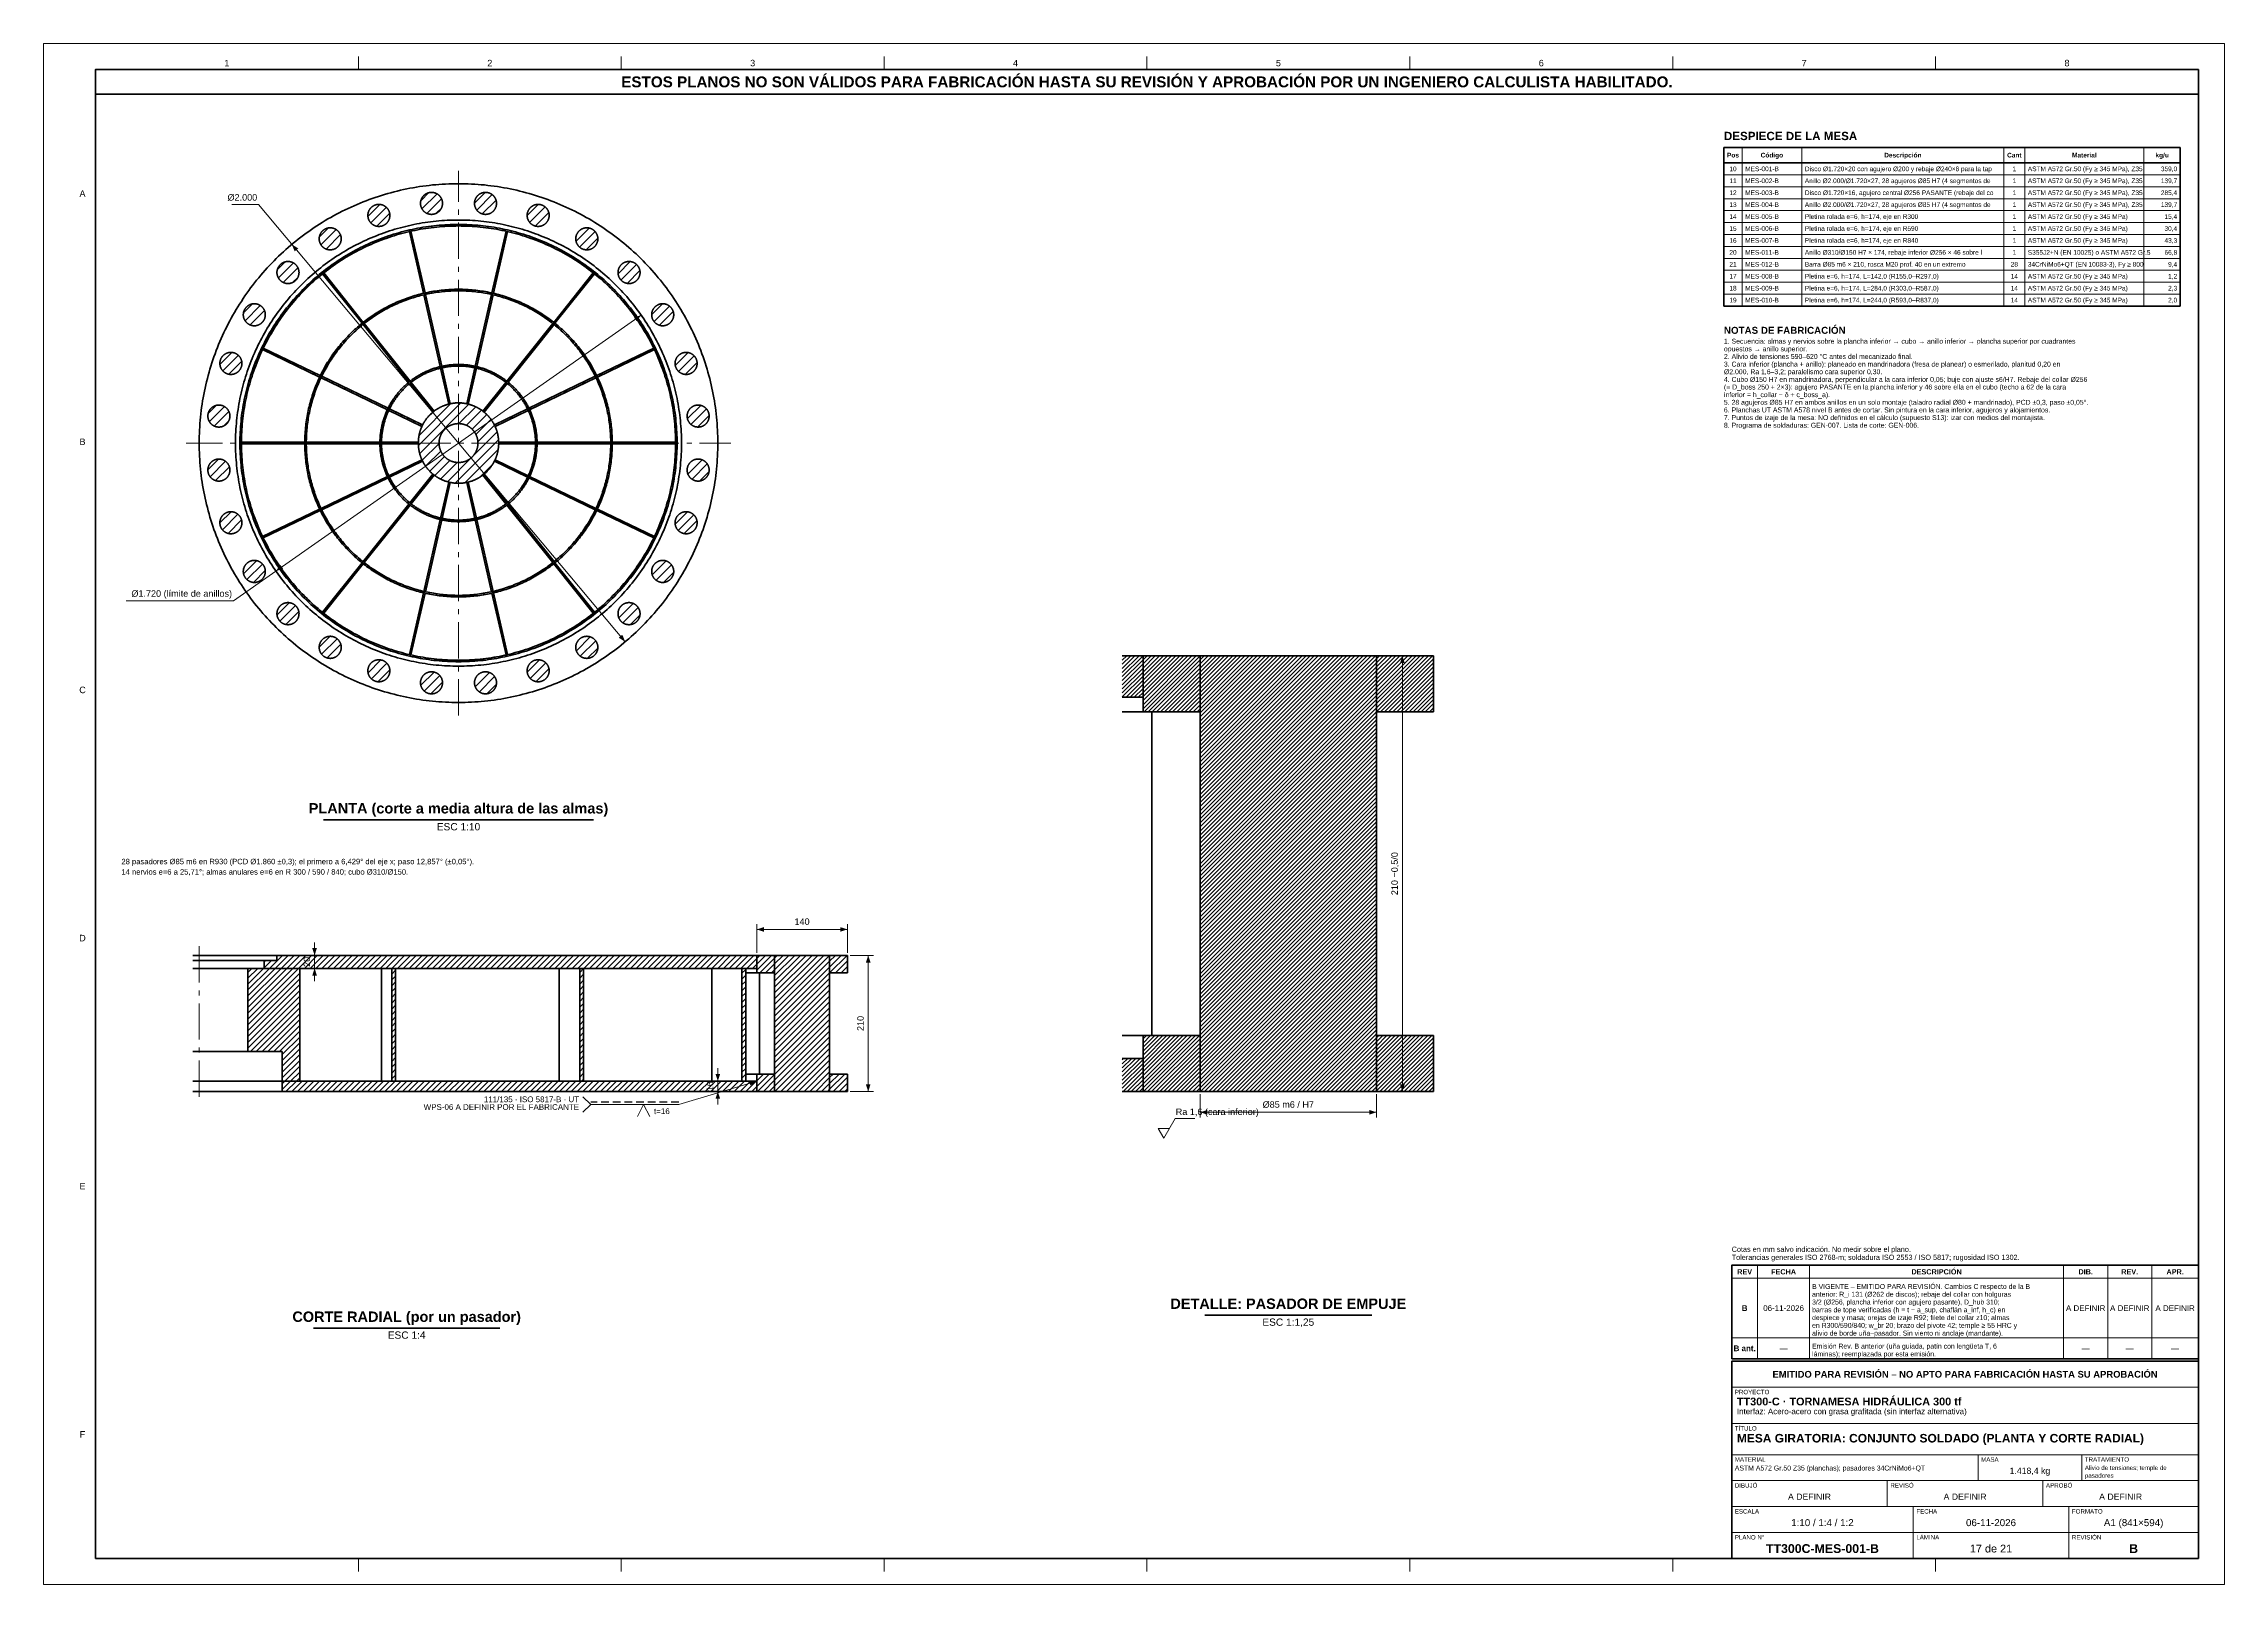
# Model space of a CAD drawing. Header units: millimetres. Extents: x 0 to 841, y 0 to 594.
import ezdxf
from ezdxf.enums import TextEntityAlignment as Align

# ---------------------------------------------------------------- set-up
doc = ezdxf.new("R2010")
doc.units = ezdxf.units.MM
doc.linetypes.add('EJE', pattern=[22, 14, -3, 2, -3])
doc.linetypes.add('OCULTO', pattern=[4.5, 3, -1.5])
for name, color, linetype, lineweight in [('ACH', 7, 'CONTINUOUS', 13), ('COTA', 7, 'CONTINUOUS', 18), ('EJE', 7, 'EJE', 18), ('FINA', 7, 'CONTINUOUS', 18), ('MARCO', 7, 'CONTINUOUS', 70), ('OCU', 7, 'OCULTO', 25), ('TXT', 7, 'CONTINUOUS', 25), ('VIS', 7, 'CONTINUOUS', 50)]:
    doc.layers.add(name, color=color, linetype=linetype, lineweight=lineweight)
doc.styles.add('STD', font='LiberationSans-Regular.ttf')
doc.styles.add('STDB', font='LiberationSans-Bold.ttf')

msp = doc.modelspace()

# ---------------------------------------------------------------- hatches: boundary and pattern name
at = {"layer": 'ACH'}
h = msp.add_hatch(dxfattribs=at)
h.set_pattern_fill('ANSI31', scale=0.8)
h.paths.add_polyline_path([(133.53, 527.78), (133.53, 527.66), (133.53, 527.54), (133.52, 527.42), (133.51, 527.3), (133.49, 527.18), (133.47, 527.06), (133.45, 526.94), (133.43, 526.83), (133.4, 526.71), (133.36, 526.59), (133.33, 526.48), (133.29, 526.37), (133.25, 526.25), (133.2, 526.14), (133.16, 526.03), (133.11, 525.92), (133.05, 525.81), (132.99, 525.71), (132.93, 525.6), (132.87, 525.5), (132.81, 525.4), (132.74, 525.3), (132.66, 525.21), (132.59, 525.11), (132.51, 525.02), (132.43, 524.93), (132.35, 524.84), (132.27, 524.75), (132.18, 524.67), (132.09, 524.59), (132, 524.51), (131.91, 524.44), (131.81, 524.36), (131.71, 524.29), (131.61, 524.23), (131.51, 524.16), (131.41, 524.1), (131.3, 524.04), (131.2, 523.99), (131.09, 523.93), (130.98, 523.88), (130.87, 523.84), (130.76, 523.79), (130.64, 523.75), (130.53, 523.72), (130.41, 523.68), (130.3, 523.65), (130.18, 523.63), (130.06, 523.6), (129.94, 523.58), (129.82, 523.57), (129.7, 523.55), (129.58, 523.54), (129.46, 523.53), (129.34, 523.53), (129.22, 523.53), (129.1, 523.53), (128.98, 523.54), (128.86, 523.55), (128.74, 523.57), (128.63, 523.58), (128.51, 523.6), (128.39, 523.63), (128.27, 523.65), (128.16, 523.68), (128.04, 523.72), (127.93, 523.75), (127.81, 523.79), (127.7, 523.84), (127.59, 523.88), (127.48, 523.93), (127.37, 523.99), (127.26, 524.04), (127.16, 524.1), (127.06, 524.16), (126.95, 524.23), (126.85, 524.29), (126.76, 524.36), (126.66, 524.44), (126.57, 524.51), (126.48, 524.59), (126.39, 524.67), (126.3, 524.75), (126.22, 524.84), (126.13, 524.93), (126.05, 525.02), (125.98, 525.11), (125.9, 525.21), (125.83, 525.3), (125.76, 525.4), (125.7, 525.5), (125.63, 525.6), (125.57, 525.71), (125.52, 525.81), (125.46, 525.92), (125.41, 526.03), (125.36, 526.14), (125.32, 526.25), (125.28, 526.37), (125.24, 526.48), (125.2, 526.59), (125.17, 526.71), (125.14, 526.83), (125.12, 526.94), (125.1, 527.06), (125.08, 527.18), (125.06, 527.3), (125.05, 527.42), (125.04, 527.54), (125.04, 527.66), (125.03, 527.78), (125.04, 527.9), (125.04, 528.02), (125.05, 528.14), (125.06, 528.26), (125.08, 528.38), (125.1, 528.5), (125.12, 528.62), (125.14, 528.74), (125.17, 528.85), (125.2, 528.97), (125.24, 529.08), (125.28, 529.2), (125.32, 529.31), (125.36, 529.42), (125.41, 529.53), (125.46, 529.64), (125.52, 529.75), (125.57, 529.85), (125.63, 529.96), (125.7, 530.06), (125.76, 530.16), (125.83, 530.26), (125.9, 530.36), (125.98, 530.45), (126.05, 530.54), (126.13, 530.63), (126.22, 530.72), (126.3, 530.81), (126.39, 530.89), (126.48, 530.97), (126.57, 531.05), (126.66, 531.13), (126.76, 531.2), (126.85, 531.27), (126.95, 531.34), (127.06, 531.4), (127.16, 531.46), (127.26, 531.52), (127.37, 531.58), (127.48, 531.63), (127.59, 531.68), (127.7, 531.72), (127.81, 531.77), (127.93, 531.81), (128.04, 531.84), (128.16, 531.88), (128.27, 531.91), (128.39, 531.94), (128.51, 531.96), (128.63, 531.98), (128.74, 532), (128.86, 532.01), (128.98, 532.02), (129.1, 532.03), (129.22, 532.03), (129.34, 532.03), (129.46, 532.03), (129.58, 532.02), (129.7, 532.01), (129.82, 532), (129.94, 531.98), (130.06, 531.96), (130.18, 531.94), (130.3, 531.91), (130.41, 531.88), (130.53, 531.84), (130.64, 531.81), (130.76, 531.77), (130.87, 531.72), (130.98, 531.68), (131.09, 531.63), (131.2, 531.58), (131.3, 531.52), (131.41, 531.46), (131.51, 531.4), (131.61, 531.34), (131.71, 531.27), (131.81, 531.2), (131.91, 531.13), (132, 531.05), (132.09, 530.97), (132.18, 530.89), (132.27, 530.81), (132.35, 530.72), (132.43, 530.63), (132.51, 530.54), (132.59, 530.45), (132.66, 530.36), (132.74, 530.26), (132.81, 530.16), (132.87, 530.06), (132.93, 529.96), (132.99, 529.85), (133.05, 529.75), (133.11, 529.64), (133.16, 529.53), (133.2, 529.42), (133.25, 529.31), (133.29, 529.2), (133.33, 529.08), (133.36, 528.97), (133.4, 528.85), (133.43, 528.74), (133.45, 528.62), (133.47, 528.5), (133.49, 528.38), (133.51, 528.26), (133.52, 528.14), (133.53, 528.02), (133.53, 527.9)])
h = msp.add_hatch(dxfattribs=at)
h.set_pattern_fill('ANSI31', scale=0.8)
h.paths.add_polyline_path([(153.84, 532.42), (153.84, 532.29), (153.83, 532.17), (153.82, 532.05), (153.81, 531.94), (153.79, 531.82), (153.78, 531.7), (153.75, 531.58), (153.73, 531.46), (153.7, 531.34), (153.67, 531.23), (153.63, 531.11), (153.59, 531), (153.55, 530.89), (153.51, 530.77), (153.46, 530.66), (153.41, 530.56), (153.35, 530.45), (153.3, 530.34), (153.24, 530.24), (153.17, 530.14), (153.11, 530.04), (153.04, 529.94), (152.97, 529.84), (152.89, 529.75), (152.82, 529.65), (152.74, 529.56), (152.66, 529.47), (152.57, 529.39), (152.48, 529.31), (152.4, 529.22), (152.3, 529.15), (152.21, 529.07), (152.11, 529), (152.02, 528.93), (151.92, 528.86), (151.82, 528.8), (151.71, 528.73), (151.61, 528.68), (151.5, 528.62), (151.39, 528.57), (151.28, 528.52), (151.17, 528.47), (151.06, 528.43), (150.95, 528.39), (150.83, 528.35), (150.72, 528.32), (150.6, 528.29), (150.48, 528.26), (150.36, 528.24), (150.25, 528.22), (150.13, 528.2), (150.01, 528.19), (149.89, 528.18), (149.77, 528.17), (149.65, 528.17), (149.53, 528.17), (149.41, 528.17), (149.29, 528.18), (149.17, 528.19), (149.05, 528.2), (148.93, 528.22), (148.81, 528.24), (148.69, 528.26), (148.57, 528.29), (148.46, 528.32), (148.34, 528.35), (148.23, 528.39), (148.11, 528.43), (148, 528.47), (147.89, 528.52), (147.78, 528.57), (147.67, 528.62), (147.57, 528.68), (147.46, 528.73), (147.36, 528.8), (147.26, 528.86), (147.16, 528.93), (147.06, 529), (146.96, 529.07), (146.87, 529.15), (146.78, 529.22), (146.69, 529.31), (146.6, 529.39), (146.52, 529.47), (146.44, 529.56), (146.36, 529.65), (146.28, 529.75), (146.21, 529.84), (146.13, 529.94), (146.07, 530.04), (146, 530.14), (145.94, 530.24), (145.88, 530.34), (145.82, 530.45), (145.77, 530.56), (145.71, 530.66), (145.67, 530.77), (145.62, 530.89), (145.58, 531), (145.54, 531.11), (145.51, 531.23), (145.47, 531.34), (145.45, 531.46), (145.42, 531.58), (145.4, 531.7), (145.38, 531.82), (145.36, 531.94), (145.35, 532.05), (145.34, 532.17), (145.34, 532.29), (145.34, 532.42), (145.34, 532.54), (145.34, 532.66), (145.35, 532.78), (145.36, 532.9), (145.38, 533.01), (145.4, 533.13), (145.42, 533.25), (145.45, 533.37), (145.47, 533.49), (145.51, 533.6), (145.54, 533.72), (145.58, 533.83), (145.62, 533.94), (145.67, 534.06), (145.71, 534.17), (145.77, 534.27), (145.82, 534.38), (145.88, 534.49), (145.94, 534.59), (146, 534.69), (146.07, 534.8), (146.13, 534.89), (146.21, 534.99), (146.28, 535.09), (146.36, 535.18), (146.44, 535.27), (146.52, 535.36), (146.6, 535.44), (146.69, 535.52), (146.78, 535.61), (146.87, 535.68), (146.96, 535.76), (147.06, 535.83), (147.16, 535.9), (147.26, 535.97), (147.36, 536.03), (147.46, 536.1), (147.57, 536.15), (147.67, 536.21), (147.78, 536.26), (147.89, 536.31), (148, 536.36), (148.11, 536.4), (148.23, 536.44), (148.34, 536.48), (148.46, 536.51), (148.57, 536.54), (148.69, 536.57), (148.81, 536.59), (148.93, 536.61), (149.05, 536.63), (149.17, 536.64), (149.29, 536.65), (149.41, 536.66), (149.53, 536.66), (149.65, 536.66), (149.77, 536.66), (149.89, 536.65), (150.01, 536.64), (150.13, 536.63), (150.25, 536.61), (150.36, 536.59), (150.48, 536.57), (150.6, 536.54), (150.72, 536.51), (150.83, 536.48), (150.95, 536.44), (151.06, 536.4), (151.17, 536.36), (151.28, 536.31), (151.39, 536.26), (151.5, 536.21), (151.61, 536.15), (151.71, 536.1), (151.82, 536.03), (151.92, 535.97), (152.02, 535.9), (152.11, 535.83), (152.21, 535.76), (152.3, 535.68), (152.4, 535.61), (152.48, 535.52), (152.57, 535.44), (152.66, 535.36), (152.74, 535.27), (152.82, 535.18), (152.89, 535.09), (152.97, 534.99), (153.04, 534.89), (153.11, 534.8), (153.17, 534.69), (153.24, 534.59), (153.3, 534.49), (153.35, 534.38), (153.41, 534.27), (153.46, 534.17), (153.51, 534.06), (153.55, 533.94), (153.59, 533.83), (153.63, 533.72), (153.67, 533.6), (153.7, 533.49), (153.73, 533.37), (153.75, 533.25), (153.78, 533.13), (153.79, 533.01), (153.81, 532.9), (153.82, 532.78), (153.83, 532.66), (153.84, 532.54)])
h = msp.add_hatch(dxfattribs=at)
h.set_pattern_fill('ANSI31', scale=0.8)
h.paths.add_polyline_path([(174.66, 532.42), (174.66, 532.29), (174.66, 532.17), (174.65, 532.05), (174.64, 531.94), (174.62, 531.82), (174.6, 531.7), (174.58, 531.58), (174.55, 531.46), (174.53, 531.34), (174.49, 531.23), (174.46, 531.11), (174.42, 531), (174.38, 530.89), (174.33, 530.77), (174.29, 530.66), (174.23, 530.56), (174.18, 530.45), (174.12, 530.34), (174.06, 530.24), (174, 530.14), (173.93, 530.04), (173.87, 529.94), (173.79, 529.84), (173.72, 529.75), (173.64, 529.65), (173.56, 529.56), (173.48, 529.47), (173.4, 529.39), (173.31, 529.31), (173.22, 529.22), (173.13, 529.15), (173.04, 529.07), (172.94, 529), (172.84, 528.93), (172.74, 528.86), (172.64, 528.8), (172.54, 528.73), (172.43, 528.68), (172.33, 528.62), (172.22, 528.57), (172.11, 528.52), (172, 528.47), (171.89, 528.43), (171.77, 528.39), (171.66, 528.35), (171.54, 528.32), (171.43, 528.29), (171.31, 528.26), (171.19, 528.24), (171.07, 528.22), (170.95, 528.2), (170.83, 528.19), (170.71, 528.18), (170.59, 528.17), (170.47, 528.17), (170.35, 528.17), (170.23, 528.17), (170.11, 528.18), (169.99, 528.19), (169.87, 528.2), (169.75, 528.22), (169.64, 528.24), (169.52, 528.26), (169.4, 528.29), (169.28, 528.32), (169.17, 528.35), (169.05, 528.39), (168.94, 528.43), (168.83, 528.47), (168.72, 528.52), (168.61, 528.57), (168.5, 528.62), (168.39, 528.68), (168.29, 528.73), (168.18, 528.8), (168.08, 528.86), (167.98, 528.93), (167.89, 529), (167.79, 529.07), (167.7, 529.15), (167.6, 529.22), (167.52, 529.31), (167.43, 529.39), (167.34, 529.47), (167.26, 529.56), (167.18, 529.65), (167.11, 529.75), (167.03, 529.84), (166.96, 529.94), (166.89, 530.04), (166.83, 530.14), (166.76, 530.24), (166.7, 530.34), (166.65, 530.45), (166.59, 530.56), (166.54, 530.66), (166.49, 530.77), (166.45, 530.89), (166.41, 531), (166.37, 531.11), (166.33, 531.23), (166.3, 531.34), (166.27, 531.46), (166.25, 531.58), (166.22, 531.7), (166.21, 531.82), (166.19, 531.94), (166.18, 532.05), (166.17, 532.17), (166.16, 532.29), (166.16, 532.42), (166.16, 532.54), (166.17, 532.66), (166.18, 532.78), (166.19, 532.9), (166.21, 533.01), (166.22, 533.13), (166.25, 533.25), (166.27, 533.37), (166.3, 533.49), (166.33, 533.6), (166.37, 533.72), (166.41, 533.83), (166.45, 533.94), (166.49, 534.06), (166.54, 534.17), (166.59, 534.27), (166.65, 534.38), (166.7, 534.49), (166.76, 534.59), (166.83, 534.69), (166.89, 534.8), (166.96, 534.89), (167.03, 534.99), (167.11, 535.09), (167.18, 535.18), (167.26, 535.27), (167.34, 535.36), (167.43, 535.44), (167.52, 535.52), (167.6, 535.61), (167.7, 535.68), (167.79, 535.76), (167.89, 535.83), (167.98, 535.9), (168.08, 535.97), (168.18, 536.03), (168.29, 536.1), (168.39, 536.15), (168.5, 536.21), (168.61, 536.26), (168.72, 536.31), (168.83, 536.36), (168.94, 536.4), (169.05, 536.44), (169.17, 536.48), (169.28, 536.51), (169.4, 536.54), (169.52, 536.57), (169.64, 536.59), (169.75, 536.61), (169.87, 536.63), (169.99, 536.64), (170.11, 536.65), (170.23, 536.66), (170.35, 536.66), (170.47, 536.66), (170.59, 536.66), (170.71, 536.65), (170.83, 536.64), (170.95, 536.63), (171.07, 536.61), (171.19, 536.59), (171.31, 536.57), (171.43, 536.54), (171.54, 536.51), (171.66, 536.48), (171.77, 536.44), (171.89, 536.4), (172, 536.36), (172.11, 536.31), (172.22, 536.26), (172.33, 536.21), (172.43, 536.15), (172.54, 536.1), (172.64, 536.03), (172.74, 535.97), (172.84, 535.9), (172.94, 535.83), (173.04, 535.76), (173.13, 535.68), (173.22, 535.61), (173.31, 535.52), (173.4, 535.44), (173.48, 535.36), (173.56, 535.27), (173.64, 535.18), (173.72, 535.09), (173.79, 534.99), (173.87, 534.89), (173.93, 534.8), (174, 534.69), (174.06, 534.59), (174.12, 534.49), (174.18, 534.38), (174.23, 534.27), (174.29, 534.17), (174.33, 534.06), (174.38, 533.94), (174.42, 533.83), (174.46, 533.72), (174.49, 533.6), (174.53, 533.49), (174.55, 533.37), (174.58, 533.25), (174.6, 533.13), (174.62, 533.01), (174.64, 532.9), (174.65, 532.78), (174.66, 532.66), (174.66, 532.54)])
h = msp.add_hatch(dxfattribs=at)
h.set_pattern_fill('ANSI31', scale=0.8)
h.paths.add_polyline_path([(194.97, 527.78), (194.96, 527.66), (194.96, 527.54), (194.95, 527.42), (194.94, 527.3), (194.92, 527.18), (194.9, 527.06), (194.88, 526.94), (194.86, 526.83), (194.83, 526.71), (194.8, 526.59), (194.76, 526.48), (194.72, 526.37), (194.68, 526.25), (194.64, 526.14), (194.59, 526.03), (194.54, 525.92), (194.48, 525.81), (194.43, 525.71), (194.37, 525.6), (194.3, 525.5), (194.24, 525.4), (194.17, 525.3), (194.1, 525.21), (194.02, 525.11), (193.95, 525.02), (193.87, 524.93), (193.78, 524.84), (193.7, 524.75), (193.61, 524.67), (193.52, 524.59), (193.43, 524.51), (193.34, 524.44), (193.24, 524.36), (193.15, 524.29), (193.05, 524.23), (192.94, 524.16), (192.84, 524.1), (192.74, 524.04), (192.63, 523.99), (192.52, 523.93), (192.41, 523.88), (192.3, 523.84), (192.19, 523.79), (192.07, 523.75), (191.96, 523.72), (191.84, 523.68), (191.73, 523.65), (191.61, 523.63), (191.49, 523.6), (191.37, 523.58), (191.26, 523.57), (191.14, 523.55), (191.02, 523.54), (190.9, 523.53), (190.78, 523.53), (190.66, 523.53), (190.54, 523.53), (190.42, 523.54), (190.3, 523.55), (190.18, 523.57), (190.06, 523.58), (189.94, 523.6), (189.82, 523.63), (189.7, 523.65), (189.59, 523.68), (189.47, 523.72), (189.36, 523.75), (189.24, 523.79), (189.13, 523.84), (189.02, 523.88), (188.91, 523.93), (188.8, 523.99), (188.7, 524.04), (188.59, 524.1), (188.49, 524.16), (188.39, 524.23), (188.29, 524.29), (188.19, 524.36), (188.09, 524.44), (188, 524.51), (187.91, 524.59), (187.82, 524.67), (187.73, 524.75), (187.65, 524.84), (187.57, 524.93), (187.49, 525.02), (187.41, 525.11), (187.34, 525.21), (187.26, 525.3), (187.19, 525.4), (187.13, 525.5), (187.07, 525.6), (187.01, 525.71), (186.95, 525.81), (186.89, 525.92), (186.84, 526.03), (186.8, 526.14), (186.75, 526.25), (186.71, 526.37), (186.67, 526.48), (186.64, 526.59), (186.6, 526.71), (186.57, 526.83), (186.55, 526.94), (186.53, 527.06), (186.51, 527.18), (186.49, 527.3), (186.48, 527.42), (186.47, 527.54), (186.47, 527.66), (186.47, 527.78), (186.47, 527.9), (186.47, 528.02), (186.48, 528.14), (186.49, 528.26), (186.51, 528.38), (186.53, 528.5), (186.55, 528.62), (186.57, 528.74), (186.6, 528.85), (186.64, 528.97), (186.67, 529.08), (186.71, 529.2), (186.75, 529.31), (186.8, 529.42), (186.84, 529.53), (186.89, 529.64), (186.95, 529.75), (187.01, 529.85), (187.07, 529.96), (187.13, 530.06), (187.19, 530.16), (187.26, 530.26), (187.34, 530.36), (187.41, 530.45), (187.49, 530.54), (187.57, 530.63), (187.65, 530.72), (187.73, 530.81), (187.82, 530.89), (187.91, 530.97), (188, 531.05), (188.09, 531.13), (188.19, 531.2), (188.29, 531.27), (188.39, 531.34), (188.49, 531.4), (188.59, 531.46), (188.7, 531.52), (188.8, 531.58), (188.91, 531.63), (189.02, 531.68), (189.13, 531.72), (189.24, 531.77), (189.36, 531.81), (189.47, 531.84), (189.59, 531.88), (189.7, 531.91), (189.82, 531.94), (189.94, 531.96), (190.06, 531.98), (190.18, 532), (190.3, 532.01), (190.42, 532.02), (190.54, 532.03), (190.66, 532.03), (190.78, 532.03), (190.9, 532.03), (191.02, 532.02), (191.14, 532.01), (191.26, 532), (191.37, 531.98), (191.49, 531.96), (191.61, 531.94), (191.73, 531.91), (191.84, 531.88), (191.96, 531.84), (192.07, 531.81), (192.19, 531.77), (192.3, 531.72), (192.41, 531.68), (192.52, 531.63), (192.63, 531.58), (192.74, 531.52), (192.84, 531.46), (192.94, 531.4), (193.05, 531.34), (193.15, 531.27), (193.24, 531.2), (193.34, 531.13), (193.43, 531.05), (193.52, 530.97), (193.61, 530.89), (193.7, 530.81), (193.78, 530.72), (193.87, 530.63), (193.95, 530.54), (194.02, 530.45), (194.1, 530.36), (194.17, 530.26), (194.24, 530.16), (194.3, 530.06), (194.37, 529.96), (194.43, 529.85), (194.48, 529.75), (194.54, 529.64), (194.59, 529.53), (194.64, 529.42), (194.68, 529.31), (194.72, 529.2), (194.76, 529.08), (194.8, 528.97), (194.83, 528.85), (194.86, 528.74), (194.88, 528.62), (194.9, 528.5), (194.92, 528.38), (194.94, 528.26), (194.95, 528.14), (194.96, 528.02), (194.96, 527.9)])
h = msp.add_hatch(dxfattribs=at)
h.set_pattern_fill('ANSI31', scale=0.8)
h.paths.add_polyline_path([(244.3, 440), (244.29, 438.68), (244.26, 437.35), (244.21, 436.03), (244.13, 434.71), (244.04, 433.39), (243.93, 432.07), (243.79, 430.75), (243.64, 429.43), (243.46, 428.12), (243.26, 426.81), (243.04, 425.51), (242.81, 424.2), (242.55, 422.91), (242.27, 421.61), (241.97, 420.32), (241.65, 419.04), (241.31, 417.76), (240.95, 416.48), (240.57, 415.21), (240.17, 413.95), (239.75, 412.69), (239.32, 411.44), (238.86, 410.2), (238.38, 408.97), (237.88, 407.74), (237.37, 406.52), (236.83, 405.31), (236.28, 404.11), (235.7, 402.91), (235.11, 401.73), (234.5, 400.55), (233.87, 399.39), (233.23, 398.23), (232.56, 397.09), (231.88, 395.95), (231.18, 394.83), (230.46, 393.72), (229.72, 392.62), (228.97, 391.53), (228.2, 390.45), (227.41, 389.38), (226.61, 388.33), (225.79, 387.29), (224.95, 386.27), (224.1, 385.25), (223.23, 384.25), (222.35, 383.27), (221.45, 382.29), (220.54, 381.33), (219.61, 380.39), (218.67, 379.46), (217.71, 378.55), (216.73, 377.65), (215.75, 376.77), (214.75, 375.9), (213.73, 375.05), (212.71, 374.21), (211.67, 373.39), (210.62, 372.59), (209.55, 371.8), (208.47, 371.03), (207.38, 370.28), (206.28, 369.54), (205.17, 368.82), (204.05, 368.12), (202.91, 367.44), (201.77, 366.77), (200.61, 366.13), (199.45, 365.5), (198.27, 364.89), (197.09, 364.3), (195.89, 363.72), (194.69, 363.17), (193.48, 362.63), (192.26, 362.12), (191.03, 361.62), (189.8, 361.14), (188.56, 360.68), (187.31, 360.25), (186.05, 359.83), (184.79, 359.43), (183.52, 359.05), (182.24, 358.69), (180.96, 358.35), (179.68, 358.03), (178.39, 357.73), (177.09, 357.45), (175.8, 357.19), (174.49, 356.96), (173.19, 356.74), (171.88, 356.54), (170.57, 356.36), (169.25, 356.21), (167.93, 356.07), (166.61, 355.96), (165.29, 355.87), (163.97, 355.79), (162.65, 355.74), (161.32, 355.71), (160, 355.7), (158.68, 355.71), (157.35, 355.74), (156.03, 355.79), (154.71, 355.87), (153.39, 355.96), (152.07, 356.07), (150.75, 356.21), (149.43, 356.36), (148.12, 356.54), (146.81, 356.74), (145.51, 356.96), (144.2, 357.19), (142.91, 357.45), (141.61, 357.73), (140.32, 358.03), (139.04, 358.35), (137.76, 358.69), (136.48, 359.05), (135.21, 359.43), (133.95, 359.83), (132.69, 360.25), (131.44, 360.68), (130.2, 361.14), (128.97, 361.62), (127.74, 362.12), (126.52, 362.63), (125.31, 363.17), (124.11, 363.72), (122.91, 364.3), (121.73, 364.89), (120.55, 365.5), (119.39, 366.13), (118.23, 366.77), (117.09, 367.44), (115.95, 368.12), (114.83, 368.82), (113.72, 369.54), (112.62, 370.28), (111.53, 371.03), (110.45, 371.8), (109.38, 372.59), (108.33, 373.39), (107.29, 374.21), (106.27, 375.05), (105.25, 375.9), (104.25, 376.77), (103.27, 377.65), (102.29, 378.55), (101.33, 379.46), (100.39, 380.39), (99.46, 381.33), (98.55, 382.29), (97.65, 383.27), (96.77, 384.25), (95.9, 385.25), (95.05, 386.27), (94.21, 387.29), (93.39, 388.33), (92.59, 389.38), (91.8, 390.45), (91.03, 391.53), (90.28, 392.62), (89.54, 393.72), (88.82, 394.83), (88.12, 395.95), (87.44, 397.09), (86.77, 398.23), (86.13, 399.39), (85.5, 400.55), (84.89, 401.73), (84.3, 402.91), (83.72, 404.11), (83.17, 405.31), (82.63, 406.52), (82.12, 407.74), (81.62, 408.97), (81.14, 410.2), (80.68, 411.44), (80.25, 412.69), (79.83, 413.95), (79.43, 415.21), (79.05, 416.48), (78.69, 417.76), (78.35, 419.04), (78.03, 420.32), (77.73, 421.61), (77.45, 422.91), (77.19, 424.2), (76.96, 425.51), (76.74, 426.81), (76.54, 428.12), (76.36, 429.43), (76.21, 430.75), (76.07, 432.07), (75.96, 433.39), (75.87, 434.71), (75.79, 436.03), (75.74, 437.35), (75.71, 438.68), (75.7, 440), (75.71, 441.32), (75.74, 442.65), (75.79, 443.97), (75.87, 445.29), (75.96, 446.61), (76.07, 447.93), (76.21, 449.25), (76.36, 450.57), (76.54, 451.88), (76.74, 453.19), (76.96, 454.49), (77.19, 455.8), (77.45, 457.09), (77.73, 458.39), (78.03, 459.68), (78.35, 460.96), (78.69, 462.24), (79.05, 463.52), (79.43, 464.79), (79.83, 466.05), (80.25, 467.31), (80.68, 468.56), (81.14, 469.8), (81.62, 471.03), (82.12, 472.26), (82.63, 473.48), (83.17, 474.69), (83.72, 475.89), (84.3, 477.09), (84.89, 478.27), (85.5, 479.45), (86.13, 480.61), (86.77, 481.77), (87.44, 482.91), (88.12, 484.05), (88.82, 485.17), (89.54, 486.28), (90.28, 487.38), (91.03, 488.47), (91.8, 489.55), (92.59, 490.62), (93.39, 491.67), (94.21, 492.71), (95.05, 493.73), (95.9, 494.75), (96.77, 495.75), (97.65, 496.73), (98.55, 497.71), (99.46, 498.67), (100.39, 499.61), (101.33, 500.54), (102.29, 501.45), (103.27, 502.35), (104.25, 503.23), (105.25, 504.1), (106.27, 504.95), (107.29, 505.79), (108.33, 506.61), (109.38, 507.41), (110.45, 508.2), (111.53, 508.97), (112.62, 509.72), (113.72, 510.46), (114.83, 511.18), (115.95, 511.88), (117.09, 512.56), (118.23, 513.23), (119.39, 513.87), (120.55, 514.5), (121.73, 515.11), (122.91, 515.7), (124.11, 516.28), (125.31, 516.83), (126.52, 517.37), (127.74, 517.88), (128.97, 518.38), (130.2, 518.86), (131.44, 519.32), (132.69, 519.75), (133.95, 520.17), (135.21, 520.57), (136.48, 520.95), (137.76, 521.31), (139.04, 521.65), (140.32, 521.97), (141.61, 522.27), (142.91, 522.55), (144.2, 522.81), (145.51, 523.04), (146.81, 523.26), (148.12, 523.46), (149.43, 523.64), (150.75, 523.79), (152.07, 523.93), (153.39, 524.04), (154.71, 524.13), (156.03, 524.21), (157.35, 524.26), (158.68, 524.29), (160, 524.3), (161.32, 524.29), (162.65, 524.26), (163.97, 524.21), (165.29, 524.13), (166.61, 524.04), (167.93, 523.93), (169.25, 523.79), (170.57, 523.64), (171.88, 523.46), (173.19, 523.26), (174.49, 523.04), (175.8, 522.81), (177.09, 522.55), (178.39, 522.27), (179.68, 521.97), (180.96, 521.65), (182.24, 521.31), (183.52, 520.95), (184.79, 520.57), (186.05, 520.17), (187.31, 519.75), (188.56, 519.32), (189.8, 518.86), (191.03, 518.38), (192.26, 517.88), (193.48, 517.37), (194.69, 516.83), (195.89, 516.28), (197.09, 515.7), (198.27, 515.11), (199.45, 514.5), (200.61, 513.87), (201.77, 513.23), (202.91, 512.56), (204.05, 511.88), (205.17, 511.18), (206.28, 510.46), (207.38, 509.72), (208.47, 508.97), (209.55, 508.2), (210.62, 507.41), (211.67, 506.61), (212.71, 505.79), (213.73, 504.95), (214.75, 504.1), (215.75, 503.23), (216.73, 502.35), (217.71, 501.45), (218.67, 500.54), (219.61, 499.61), (220.54, 498.67), (221.45, 497.71), (222.35, 496.73), (223.23, 495.75), (224.1, 494.75), (224.95, 493.73), (225.79, 492.71), (226.61, 491.67), (227.41, 490.62), (228.2, 489.55), (228.97, 488.47), (229.72, 487.38), (230.46, 486.28), (231.18, 485.17), (231.88, 484.05), (232.56, 482.91), (233.23, 481.77), (233.87, 480.61), (234.5, 479.45), (235.11, 478.27), (235.7, 477.09), (236.28, 475.89), (236.83, 474.69), (237.37, 473.48), (237.88, 472.26), (238.38, 471.03), (238.86, 469.8), (239.32, 468.56), (239.75, 467.31), (240.17, 466.05), (240.57, 464.79), (240.95, 463.52), (241.31, 462.24), (241.65, 460.96), (241.97, 459.68), (242.27, 458.39), (242.55, 457.09), (242.81, 455.8), (243.04, 454.49), (243.26, 453.19), (243.46, 451.88), (243.64, 450.57), (243.79, 449.25), (243.93, 447.93), (244.04, 446.61), (244.13, 445.29), (244.21, 443.97), (244.26, 442.65), (244.29, 441.32)])
h.paths.add_polyline_path([(243.7, 440), (243.69, 441.31), (243.66, 442.63), (243.61, 443.94), (243.53, 445.26), (243.44, 446.57), (243.33, 447.88), (243.19, 449.18), (243.04, 450.49), (242.86, 451.79), (242.67, 453.09), (242.45, 454.39), (242.22, 455.68), (241.96, 456.97), (241.68, 458.26), (241.39, 459.54), (241.07, 460.82), (240.73, 462.09), (240.38, 463.35), (240, 464.61), (239.6, 465.86), (239.19, 467.11), (238.75, 468.35), (238.3, 469.59), (237.82, 470.81), (237.33, 472.03), (236.82, 473.24), (236.28, 474.44), (235.73, 475.64), (235.16, 476.82), (234.58, 478), (233.97, 479.17), (233.35, 480.32), (232.7, 481.47), (232.04, 482.61), (231.37, 483.73), (230.67, 484.85), (229.96, 485.95), (229.23, 487.05), (228.48, 488.13), (227.71, 489.2), (226.93, 490.26), (226.14, 491.3), (225.32, 492.33), (224.49, 493.35), (223.65, 494.36), (222.78, 495.35), (221.91, 496.33), (221.01, 497.3), (220.11, 498.25), (219.18, 499.18), (218.25, 500.11), (217.3, 501.01), (216.33, 501.91), (215.35, 502.78), (214.36, 503.65), (213.35, 504.49), (212.33, 505.32), (211.3, 506.14), (210.26, 506.93), (209.2, 507.71), (208.13, 508.48), (207.05, 509.23), (205.95, 509.96), (204.85, 510.67), (203.73, 511.37), (202.61, 512.04), (201.47, 512.7), (200.32, 513.35), (199.17, 513.97), (198, 514.58), (196.82, 515.16), (195.64, 515.73), (194.44, 516.28), (193.24, 516.82), (192.03, 517.33), (190.81, 517.82), (189.59, 518.3), (188.35, 518.75), (187.11, 519.19), (185.86, 519.6), (184.61, 520), (183.35, 520.38), (182.09, 520.73), (180.82, 521.07), (179.54, 521.39), (178.26, 521.68), (176.97, 521.96), (175.68, 522.22), (174.39, 522.45), (173.09, 522.67), (171.79, 522.86), (170.49, 523.04), (169.18, 523.19), (167.88, 523.33), (166.57, 523.44), (165.26, 523.53), (163.94, 523.61), (162.63, 523.66), (161.31, 523.69), (160, 523.7), (158.69, 523.69), (157.37, 523.66), (156.06, 523.61), (154.74, 523.53), (153.43, 523.44), (152.12, 523.33), (150.82, 523.19), (149.51, 523.04), (148.21, 522.86), (146.91, 522.67), (145.61, 522.45), (144.32, 522.22), (143.03, 521.96), (141.74, 521.68), (140.46, 521.39), (139.18, 521.07), (137.91, 520.73), (136.65, 520.38), (135.39, 520), (134.14, 519.6), (132.89, 519.19), (131.65, 518.75), (130.41, 518.3), (129.19, 517.82), (127.97, 517.33), (126.76, 516.82), (125.56, 516.28), (124.36, 515.73), (123.18, 515.16), (122, 514.58), (120.83, 513.97), (119.68, 513.35), (118.53, 512.7), (117.39, 512.04), (116.27, 511.37), (115.15, 510.67), (114.05, 509.96), (112.95, 509.23), (111.87, 508.48), (110.8, 507.71), (109.74, 506.93), (108.7, 506.14), (107.67, 505.32), (106.65, 504.49), (105.64, 503.65), (104.65, 502.78), (103.67, 501.91), (102.7, 501.01), (101.75, 500.11), (100.82, 499.18), (99.89, 498.25), (98.99, 497.3), (98.09, 496.33), (97.22, 495.35), (96.35, 494.36), (95.51, 493.35), (94.68, 492.33), (93.86, 491.3), (93.07, 490.26), (92.29, 489.2), (91.52, 488.13), (90.77, 487.05), (90.04, 485.95), (89.33, 484.85), (88.63, 483.73), (87.96, 482.61), (87.3, 481.47), (86.65, 480.32), (86.03, 479.17), (85.42, 478), (84.84, 476.82), (84.27, 475.64), (83.72, 474.44), (83.18, 473.24), (82.67, 472.03), (82.18, 470.81), (81.7, 469.59), (81.25, 468.35), (80.81, 467.11), (80.4, 465.86), (80, 464.61), (79.62, 463.35), (79.27, 462.09), (78.93, 460.82), (78.61, 459.54), (78.32, 458.26), (78.04, 456.97), (77.78, 455.68), (77.55, 454.39), (77.33, 453.09), (77.14, 451.79), (76.96, 450.49), (76.81, 449.18), (76.67, 447.88), (76.56, 446.57), (76.47, 445.26), (76.39, 443.94), (76.34, 442.63), (76.31, 441.31), (76.3, 440), (76.31, 438.69), (76.34, 437.37), (76.39, 436.06), (76.47, 434.74), (76.56, 433.43), (76.67, 432.12), (76.81, 430.82), (76.96, 429.51), (77.14, 428.21), (77.33, 426.91), (77.55, 425.61), (77.78, 424.32), (78.04, 423.03), (78.32, 421.74), (78.61, 420.46), (78.93, 419.18), (79.27, 417.91), (79.62, 416.65), (80, 415.39), (80.4, 414.14), (80.81, 412.89), (81.25, 411.65), (81.7, 410.41), (82.18, 409.19), (82.67, 407.97), (83.18, 406.76), (83.72, 405.56), (84.27, 404.36), (84.84, 403.18), (85.42, 402), (86.03, 400.83), (86.65, 399.68), (87.3, 398.53), (87.96, 397.39), (88.63, 396.27), (89.33, 395.15), (90.04, 394.05), (90.77, 392.95), (91.52, 391.87), (92.29, 390.8), (93.07, 389.74), (93.86, 388.7), (94.68, 387.67), (95.51, 386.65), (96.35, 385.64), (97.22, 384.65), (98.09, 383.67), (98.99, 382.7), (99.89, 381.75), (100.82, 380.82), (101.75, 379.89), (102.7, 378.99), (103.67, 378.09), (104.65, 377.22), (105.64, 376.35), (106.65, 375.51), (107.67, 374.68), (108.7, 373.86), (109.74, 373.07), (110.8, 372.29), (111.87, 371.52), (112.95, 370.77), (114.05, 370.04), (115.15, 369.33), (116.27, 368.63), (117.39, 367.96), (118.53, 367.3), (119.68, 366.65), (120.83, 366.03), (122, 365.42), (123.18, 364.84), (124.36, 364.27), (125.56, 363.72), (126.76, 363.18), (127.97, 362.67), (129.19, 362.18), (130.41, 361.7), (131.65, 361.25), (132.89, 360.81), (134.14, 360.4), (135.39, 360), (136.65, 359.62), (137.91, 359.27), (139.18, 358.93), (140.46, 358.61), (141.74, 358.32), (143.03, 358.04), (144.32, 357.78), (145.61, 357.55), (146.91, 357.33), (148.21, 357.14), (149.51, 356.96), (150.82, 356.81), (152.12, 356.67), (153.43, 356.56), (154.74, 356.47), (156.06, 356.39), (157.37, 356.34), (158.69, 356.31), (160, 356.3), (161.31, 356.31), (162.63, 356.34), (163.94, 356.39), (165.26, 356.47), (166.57, 356.56), (167.88, 356.67), (169.18, 356.81), (170.49, 356.96), (171.79, 357.14), (173.09, 357.33), (174.39, 357.55), (175.68, 357.78), (176.97, 358.04), (178.26, 358.32), (179.54, 358.61), (180.82, 358.93), (182.09, 359.27), (183.35, 359.62), (184.61, 360), (185.86, 360.4), (187.11, 360.81), (188.35, 361.25), (189.59, 361.7), (190.81, 362.18), (192.03, 362.67), (193.24, 363.18), (194.44, 363.72), (195.64, 364.27), (196.82, 364.84), (198, 365.42), (199.17, 366.03), (200.32, 366.65), (201.47, 367.3), (202.61, 367.96), (203.73, 368.63), (204.85, 369.33), (205.95, 370.04), (207.05, 370.77), (208.13, 371.52), (209.2, 372.29), (210.26, 373.07), (211.3, 373.86), (212.33, 374.68), (213.35, 375.51), (214.36, 376.35), (215.35, 377.22), (216.33, 378.09), (217.3, 378.99), (218.25, 379.89), (219.18, 380.82), (220.11, 381.75), (221.01, 382.7), (221.91, 383.67), (222.78, 384.65), (223.65, 385.64), (224.49, 386.65), (225.32, 387.67), (226.14, 388.7), (226.93, 389.74), (227.71, 390.8), (228.48, 391.87), (229.23, 392.95), (229.96, 394.05), (230.67, 395.15), (231.37, 396.27), (232.04, 397.39), (232.7, 398.53), (233.35, 399.68), (233.97, 400.83), (234.58, 402), (235.16, 403.18), (235.73, 404.36), (236.28, 405.56), (236.82, 406.76), (237.33, 407.97), (237.82, 409.19), (238.3, 410.41), (238.75, 411.65), (239.19, 412.89), (239.6, 414.14), (240, 415.39), (240.38, 416.65), (240.73, 417.91), (241.07, 419.18), (241.39, 420.46), (241.68, 421.74), (241.96, 423.03), (242.22, 424.32), (242.45, 425.61), (242.67, 426.91), (242.86, 428.21), (243.04, 429.51), (243.19, 430.82), (243.33, 432.12), (243.44, 433.43), (243.53, 434.74), (243.61, 436.06), (243.66, 437.37), (243.69, 438.69)], flags=16)
h = msp.add_hatch(dxfattribs=at)
h.set_pattern_fill('ANSI31', scale=0.8)
h.paths.add_polyline_path([(114.77, 518.75), (114.77, 518.63), (114.76, 518.5), (114.76, 518.38), (114.74, 518.27), (114.73, 518.15), (114.71, 518.03), (114.69, 517.91), (114.66, 517.79), (114.63, 517.67), (114.6, 517.56), (114.57, 517.44), (114.53, 517.33), (114.49, 517.22), (114.44, 517.11), (114.39, 516.99), (114.34, 516.89), (114.29, 516.78), (114.23, 516.67), (114.17, 516.57), (114.11, 516.47), (114.04, 516.37), (113.97, 516.27), (113.9, 516.17), (113.83, 516.08), (113.75, 515.98), (113.67, 515.89), (113.59, 515.8), (113.5, 515.72), (113.42, 515.64), (113.33, 515.55), (113.24, 515.48), (113.14, 515.4), (113.05, 515.33), (112.95, 515.26), (112.85, 515.19), (112.75, 515.13), (112.65, 515.06), (112.54, 515.01), (112.43, 514.95), (112.33, 514.9), (112.22, 514.85), (112.11, 514.8), (111.99, 514.76), (111.88, 514.72), (111.77, 514.68), (111.65, 514.65), (111.53, 514.62), (111.42, 514.59), (111.3, 514.57), (111.18, 514.55), (111.06, 514.53), (110.94, 514.52), (110.82, 514.51), (110.7, 514.5), (110.58, 514.5), (110.46, 514.5), (110.34, 514.5), (110.22, 514.51), (110.1, 514.52), (109.98, 514.53), (109.86, 514.55), (109.74, 514.57), (109.63, 514.59), (109.51, 514.62), (109.39, 514.65), (109.28, 514.68), (109.16, 514.72), (109.05, 514.76), (108.94, 514.8), (108.83, 514.85), (108.72, 514.9), (108.61, 514.95), (108.5, 515.01), (108.4, 515.06), (108.29, 515.13), (108.19, 515.19), (108.09, 515.26), (107.99, 515.33), (107.9, 515.4), (107.8, 515.48), (107.71, 515.55), (107.62, 515.64), (107.54, 515.72), (107.45, 515.8), (107.37, 515.89), (107.29, 515.98), (107.21, 516.08), (107.14, 516.17), (107.07, 516.27), (107, 516.37), (106.93, 516.47), (106.87, 516.57), (106.81, 516.67), (106.75, 516.78), (106.7, 516.89), (106.65, 516.99), (106.6, 517.11), (106.56, 517.22), (106.51, 517.33), (106.48, 517.44), (106.44, 517.56), (106.41, 517.67), (106.38, 517.79), (106.35, 517.91), (106.33, 518.03), (106.31, 518.15), (106.3, 518.27), (106.29, 518.38), (106.28, 518.5), (106.27, 518.63), (106.27, 518.75), (106.27, 518.87), (106.28, 518.99), (106.29, 519.11), (106.3, 519.23), (106.31, 519.34), (106.33, 519.46), (106.35, 519.58), (106.38, 519.7), (106.41, 519.82), (106.44, 519.93), (106.48, 520.05), (106.51, 520.16), (106.56, 520.27), (106.6, 520.39), (106.65, 520.5), (106.7, 520.6), (106.75, 520.71), (106.81, 520.82), (106.87, 520.92), (106.93, 521.02), (107, 521.13), (107.07, 521.22), (107.14, 521.32), (107.21, 521.42), (107.29, 521.51), (107.37, 521.6), (107.45, 521.69), (107.54, 521.77), (107.62, 521.85), (107.71, 521.94), (107.8, 522.01), (107.9, 522.09), (107.99, 522.16), (108.09, 522.23), (108.19, 522.3), (108.29, 522.36), (108.4, 522.43), (108.5, 522.48), (108.61, 522.54), (108.72, 522.59), (108.83, 522.64), (108.94, 522.69), (109.05, 522.73), (109.16, 522.77), (109.28, 522.81), (109.39, 522.84), (109.51, 522.87), (109.63, 522.9), (109.74, 522.92), (109.86, 522.94), (109.98, 522.96), (110.1, 522.97), (110.22, 522.98), (110.34, 522.99), (110.46, 522.99), (110.58, 522.99), (110.7, 522.99), (110.82, 522.98), (110.94, 522.97), (111.06, 522.96), (111.18, 522.94), (111.3, 522.92), (111.42, 522.9), (111.53, 522.87), (111.65, 522.84), (111.77, 522.81), (111.88, 522.77), (111.99, 522.73), (112.11, 522.69), (112.22, 522.64), (112.33, 522.59), (112.43, 522.54), (112.54, 522.48), (112.65, 522.43), (112.75, 522.36), (112.85, 522.3), (112.95, 522.23), (113.05, 522.16), (113.14, 522.09), (113.24, 522.01), (113.33, 521.94), (113.42, 521.85), (113.5, 521.77), (113.59, 521.69), (113.67, 521.6), (113.75, 521.51), (113.83, 521.42), (113.9, 521.32), (113.97, 521.22), (114.04, 521.13), (114.11, 521.02), (114.17, 520.92), (114.23, 520.82), (114.29, 520.71), (114.34, 520.6), (114.39, 520.5), (114.44, 520.39), (114.49, 520.27), (114.53, 520.16), (114.57, 520.05), (114.6, 519.93), (114.63, 519.82), (114.66, 519.7), (114.69, 519.58), (114.71, 519.46), (114.73, 519.34), (114.74, 519.23), (114.76, 519.11), (114.76, 518.99), (114.77, 518.87)])
h = msp.add_hatch(dxfattribs=at)
h.set_pattern_fill('ANSI31', scale=0.8)
h.paths.add_polyline_path([(141.67, 521.67), (147.1, 497.88), (146.51, 497.75), (141.08, 521.53), (141.16, 521.55), (141.23, 521.57), (141.3, 521.58), (141.37, 521.6), (141.45, 521.62), (141.52, 521.63), (141.59, 521.65), (141.67, 521.67)])
h = msp.add_hatch(dxfattribs=at)
h.set_pattern_fill('ANSI31', scale=0.8)
h.paths.add_polyline_path([(178.92, 521.53), (173.49, 497.75), (172.9, 497.88), (178.33, 521.67), (178.41, 521.65), (178.48, 521.63), (178.55, 521.62), (178.63, 521.6), (178.7, 521.58), (178.77, 521.57), (178.84, 521.55), (178.92, 521.53)])
h = msp.add_hatch(dxfattribs=at)
h.set_pattern_fill('ANSI31', scale=0.8)
h.paths.add_polyline_path([(213.73, 518.75), (213.73, 518.63), (213.72, 518.5), (213.71, 518.38), (213.7, 518.27), (213.69, 518.15), (213.67, 518.03), (213.65, 517.91), (213.62, 517.79), (213.59, 517.67), (213.56, 517.56), (213.52, 517.44), (213.49, 517.33), (213.44, 517.22), (213.4, 517.11), (213.35, 516.99), (213.3, 516.89), (213.25, 516.78), (213.19, 516.67), (213.13, 516.57), (213.07, 516.47), (213, 516.37), (212.93, 516.27), (212.86, 516.17), (212.79, 516.08), (212.71, 515.98), (212.63, 515.89), (212.55, 515.8), (212.46, 515.72), (212.38, 515.64), (212.29, 515.55), (212.2, 515.48), (212.1, 515.4), (212.01, 515.33), (211.91, 515.26), (211.81, 515.19), (211.71, 515.13), (211.6, 515.06), (211.5, 515.01), (211.39, 514.95), (211.28, 514.9), (211.17, 514.85), (211.06, 514.8), (210.95, 514.76), (210.84, 514.72), (210.72, 514.68), (210.61, 514.65), (210.49, 514.62), (210.37, 514.59), (210.26, 514.57), (210.14, 514.55), (210.02, 514.53), (209.9, 514.52), (209.78, 514.51), (209.66, 514.5), (209.54, 514.5), (209.42, 514.5), (209.3, 514.5), (209.18, 514.51), (209.06, 514.52), (208.94, 514.53), (208.82, 514.55), (208.7, 514.57), (208.58, 514.59), (208.47, 514.62), (208.35, 514.65), (208.23, 514.68), (208.12, 514.72), (208.01, 514.76), (207.89, 514.8), (207.78, 514.85), (207.67, 514.9), (207.57, 514.95), (207.46, 515.01), (207.35, 515.06), (207.25, 515.13), (207.15, 515.19), (207.05, 515.26), (206.95, 515.33), (206.86, 515.4), (206.76, 515.48), (206.67, 515.55), (206.58, 515.64), (206.5, 515.72), (206.41, 515.8), (206.33, 515.89), (206.25, 515.98), (206.17, 516.08), (206.1, 516.17), (206.03, 516.27), (205.96, 516.37), (205.89, 516.47), (205.83, 516.57), (205.77, 516.67), (205.71, 516.78), (205.66, 516.89), (205.61, 516.99), (205.56, 517.11), (205.51, 517.22), (205.47, 517.33), (205.43, 517.44), (205.4, 517.56), (205.37, 517.67), (205.34, 517.79), (205.31, 517.91), (205.29, 518.03), (205.27, 518.15), (205.26, 518.27), (205.24, 518.38), (205.24, 518.5), (205.23, 518.63), (205.23, 518.75), (205.23, 518.87), (205.24, 518.99), (205.24, 519.11), (205.26, 519.23), (205.27, 519.34), (205.29, 519.46), (205.31, 519.58), (205.34, 519.7), (205.37, 519.82), (205.4, 519.93), (205.43, 520.05), (205.47, 520.16), (205.51, 520.27), (205.56, 520.39), (205.61, 520.5), (205.66, 520.6), (205.71, 520.71), (205.77, 520.82), (205.83, 520.92), (205.89, 521.02), (205.96, 521.13), (206.03, 521.22), (206.1, 521.32), (206.17, 521.42), (206.25, 521.51), (206.33, 521.6), (206.41, 521.69), (206.5, 521.77), (206.58, 521.85), (206.67, 521.94), (206.76, 522.01), (206.86, 522.09), (206.95, 522.16), (207.05, 522.23), (207.15, 522.3), (207.25, 522.36), (207.35, 522.43), (207.46, 522.48), (207.57, 522.54), (207.67, 522.59), (207.78, 522.64), (207.89, 522.69), (208.01, 522.73), (208.12, 522.77), (208.23, 522.81), (208.35, 522.84), (208.47, 522.87), (208.58, 522.9), (208.7, 522.92), (208.82, 522.94), (208.94, 522.96), (209.06, 522.97), (209.18, 522.98), (209.3, 522.99), (209.42, 522.99), (209.54, 522.99), (209.66, 522.99), (209.78, 522.98), (209.9, 522.97), (210.02, 522.96), (210.14, 522.94), (210.26, 522.92), (210.37, 522.9), (210.49, 522.87), (210.61, 522.84), (210.72, 522.81), (210.84, 522.77), (210.95, 522.73), (211.06, 522.69), (211.17, 522.64), (211.28, 522.59), (211.39, 522.54), (211.5, 522.48), (211.6, 522.43), (211.71, 522.36), (211.81, 522.3), (211.91, 522.23), (212.01, 522.16), (212.1, 522.09), (212.2, 522.01), (212.29, 521.94), (212.38, 521.85), (212.46, 521.77), (212.55, 521.69), (212.63, 521.6), (212.71, 521.51), (212.79, 521.42), (212.86, 521.32), (212.93, 521.22), (213, 521.13), (213.07, 521.02), (213.13, 520.92), (213.19, 520.82), (213.25, 520.71), (213.3, 520.6), (213.35, 520.5), (213.4, 520.39), (213.44, 520.27), (213.49, 520.16), (213.52, 520.05), (213.56, 519.93), (213.59, 519.82), (213.62, 519.7), (213.65, 519.58), (213.67, 519.46), (213.69, 519.34), (213.7, 519.23), (213.71, 519.11), (213.72, 518.99), (213.73, 518.87)])
h = msp.add_hatch(dxfattribs=at)
h.set_pattern_fill('ANSI31', scale=0.8)
h.paths.add_polyline_path([(98.49, 505.76), (98.49, 505.64), (98.48, 505.52), (98.47, 505.4), (98.46, 505.28), (98.45, 505.16), (98.43, 505.04), (98.41, 504.92), (98.38, 504.81), (98.35, 504.69), (98.32, 504.57), (98.28, 504.46), (98.25, 504.35), (98.2, 504.23), (98.16, 504.12), (98.11, 504.01), (98.06, 503.9), (98.01, 503.79), (97.95, 503.69), (97.89, 503.58), (97.83, 503.48), (97.76, 503.38), (97.69, 503.28), (97.62, 503.19), (97.55, 503.09), (97.47, 503), (97.39, 502.91), (97.31, 502.82), (97.22, 502.73), (97.14, 502.65), (97.05, 502.57), (96.96, 502.49), (96.86, 502.42), (96.77, 502.34), (96.67, 502.27), (96.57, 502.21), (96.47, 502.14), (96.36, 502.08), (96.26, 502.02), (96.15, 501.97), (96.04, 501.91), (95.93, 501.86), (95.82, 501.82), (95.71, 501.77), (95.6, 501.73), (95.48, 501.7), (95.37, 501.66), (95.25, 501.63), (95.13, 501.61), (95.02, 501.58), (94.9, 501.56), (94.78, 501.55), (94.66, 501.53), (94.54, 501.52), (94.42, 501.51), (94.3, 501.51), (94.18, 501.51), (94.06, 501.51), (93.94, 501.52), (93.82, 501.53), (93.7, 501.55), (93.58, 501.56), (93.46, 501.58), (93.34, 501.61), (93.23, 501.63), (93.11, 501.66), (92.99, 501.7), (92.88, 501.73), (92.77, 501.77), (92.65, 501.82), (92.54, 501.86), (92.43, 501.91), (92.33, 501.97), (92.22, 502.02), (92.11, 502.08), (92.01, 502.14), (91.91, 502.21), (91.81, 502.27), (91.71, 502.34), (91.62, 502.42), (91.52, 502.49), (91.43, 502.57), (91.34, 502.65), (91.26, 502.73), (91.17, 502.82), (91.09, 502.91), (91.01, 503), (90.93, 503.09), (90.86, 503.19), (90.79, 503.28), (90.72, 503.38), (90.65, 503.48), (90.59, 503.58), (90.53, 503.69), (90.47, 503.79), (90.42, 503.9), (90.37, 504.01), (90.32, 504.12), (90.27, 504.23), (90.23, 504.35), (90.19, 504.46), (90.16, 504.57), (90.13, 504.69), (90.1, 504.81), (90.07, 504.92), (90.05, 505.04), (90.03, 505.16), (90.02, 505.28), (90, 505.4), (90, 505.52), (89.99, 505.64), (89.99, 505.76), (89.99, 505.88), (90, 506), (90, 506.12), (90.02, 506.24), (90.03, 506.36), (90.05, 506.48), (90.07, 506.6), (90.1, 506.72), (90.13, 506.83), (90.16, 506.95), (90.19, 507.06), (90.23, 507.18), (90.27, 507.29), (90.32, 507.4), (90.37, 507.51), (90.42, 507.62), (90.47, 507.73), (90.53, 507.83), (90.59, 507.94), (90.65, 508.04), (90.72, 508.14), (90.79, 508.24), (90.86, 508.34), (90.93, 508.43), (91.01, 508.52), (91.09, 508.61), (91.17, 508.7), (91.26, 508.79), (91.34, 508.87), (91.43, 508.95), (91.52, 509.03), (91.62, 509.11), (91.71, 509.18), (91.81, 509.25), (91.91, 509.32), (92.01, 509.38), (92.11, 509.44), (92.22, 509.5), (92.33, 509.56), (92.43, 509.61), (92.54, 509.66), (92.65, 509.7), (92.77, 509.75), (92.88, 509.79), (92.99, 509.82), (93.11, 509.86), (93.23, 509.89), (93.34, 509.92), (93.46, 509.94), (93.58, 509.96), (93.7, 509.98), (93.82, 509.99), (93.94, 510), (94.06, 510.01), (94.18, 510.01), (94.3, 510.01), (94.42, 510.01), (94.54, 510), (94.66, 509.99), (94.78, 509.98), (94.9, 509.96), (95.02, 509.94), (95.13, 509.92), (95.25, 509.89), (95.37, 509.86), (95.48, 509.82), (95.6, 509.79), (95.71, 509.75), (95.82, 509.7), (95.93, 509.66), (96.04, 509.61), (96.15, 509.56), (96.26, 509.5), (96.36, 509.44), (96.47, 509.38), (96.57, 509.32), (96.67, 509.25), (96.77, 509.18), (96.86, 509.11), (96.96, 509.03), (97.05, 508.95), (97.14, 508.87), (97.22, 508.79), (97.31, 508.7), (97.39, 508.61), (97.47, 508.52), (97.55, 508.43), (97.62, 508.34), (97.69, 508.24), (97.76, 508.14), (97.83, 508.04), (97.89, 507.94), (97.95, 507.83), (98.01, 507.73), (98.06, 507.62), (98.11, 507.51), (98.16, 507.4), (98.2, 507.29), (98.25, 507.18), (98.28, 507.06), (98.32, 506.95), (98.35, 506.83), (98.38, 506.72), (98.41, 506.6), (98.43, 506.48), (98.45, 506.36), (98.46, 506.24), (98.47, 506.12), (98.48, 506), (98.49, 505.88)])
h = msp.add_hatch(dxfattribs=at)
h.set_pattern_fill('ANSI31', scale=0.8)
h.paths.add_polyline_path([(108.05, 505.63), (123.26, 486.55), (122.79, 486.18), (107.58, 505.25), (107.64, 505.3), (107.7, 505.35), (107.76, 505.39), (107.81, 505.44), (107.87, 505.49), (107.93, 505.53), (107.99, 505.58), (108.05, 505.63)])
h = msp.add_hatch(dxfattribs=at)
h.set_pattern_fill('ANSI31', scale=0.8)
h.paths.add_polyline_path([(212.42, 505.25), (197.21, 486.18), (196.74, 486.55), (211.95, 505.63), (212.01, 505.58), (212.07, 505.53), (212.13, 505.49), (212.19, 505.44), (212.24, 505.39), (212.3, 505.35), (212.36, 505.3), (212.42, 505.25)])
h = msp.add_hatch(dxfattribs=at)
h.set_pattern_fill('ANSI31', scale=0.8)
h.paths.add_polyline_path([(230.01, 505.76), (230.01, 505.64), (230, 505.52), (230, 505.4), (229.98, 505.28), (229.97, 505.16), (229.95, 505.04), (229.93, 504.92), (229.9, 504.81), (229.87, 504.69), (229.84, 504.57), (229.81, 504.46), (229.77, 504.35), (229.73, 504.23), (229.68, 504.12), (229.63, 504.01), (229.58, 503.9), (229.53, 503.79), (229.47, 503.69), (229.41, 503.58), (229.35, 503.48), (229.28, 503.38), (229.21, 503.28), (229.14, 503.19), (229.07, 503.09), (228.99, 503), (228.91, 502.91), (228.83, 502.82), (228.74, 502.73), (228.66, 502.65), (228.57, 502.57), (228.48, 502.49), (228.38, 502.42), (228.29, 502.34), (228.19, 502.27), (228.09, 502.21), (227.99, 502.14), (227.89, 502.08), (227.78, 502.02), (227.67, 501.97), (227.57, 501.91), (227.46, 501.86), (227.35, 501.82), (227.23, 501.77), (227.12, 501.73), (227.01, 501.7), (226.89, 501.66), (226.77, 501.63), (226.66, 501.61), (226.54, 501.58), (226.42, 501.56), (226.3, 501.55), (226.18, 501.53), (226.06, 501.52), (225.94, 501.51), (225.82, 501.51), (225.7, 501.51), (225.58, 501.51), (225.46, 501.52), (225.34, 501.53), (225.22, 501.55), (225.1, 501.56), (224.98, 501.58), (224.87, 501.61), (224.75, 501.63), (224.63, 501.66), (224.52, 501.7), (224.4, 501.73), (224.29, 501.77), (224.18, 501.82), (224.07, 501.86), (223.96, 501.91), (223.85, 501.97), (223.74, 502.02), (223.64, 502.08), (223.53, 502.14), (223.43, 502.21), (223.33, 502.27), (223.23, 502.34), (223.14, 502.42), (223.04, 502.49), (222.95, 502.57), (222.86, 502.65), (222.78, 502.73), (222.69, 502.82), (222.61, 502.91), (222.53, 503), (222.45, 503.09), (222.38, 503.19), (222.31, 503.28), (222.24, 503.38), (222.17, 503.48), (222.11, 503.58), (222.05, 503.69), (221.99, 503.79), (221.94, 503.9), (221.89, 504.01), (221.84, 504.12), (221.8, 504.23), (221.75, 504.35), (221.72, 504.46), (221.68, 504.57), (221.65, 504.69), (221.62, 504.81), (221.59, 504.92), (221.57, 505.04), (221.55, 505.16), (221.54, 505.28), (221.53, 505.4), (221.52, 505.52), (221.51, 505.64), (221.51, 505.76), (221.51, 505.88), (221.52, 506), (221.53, 506.12), (221.54, 506.24), (221.55, 506.36), (221.57, 506.48), (221.59, 506.6), (221.62, 506.72), (221.65, 506.83), (221.68, 506.95), (221.72, 507.06), (221.75, 507.18), (221.8, 507.29), (221.84, 507.4), (221.89, 507.51), (221.94, 507.62), (221.99, 507.73), (222.05, 507.83), (222.11, 507.94), (222.17, 508.04), (222.24, 508.14), (222.31, 508.24), (222.38, 508.34), (222.45, 508.43), (222.53, 508.52), (222.61, 508.61), (222.69, 508.7), (222.78, 508.79), (222.86, 508.87), (222.95, 508.95), (223.04, 509.03), (223.14, 509.11), (223.23, 509.18), (223.33, 509.25), (223.43, 509.32), (223.53, 509.38), (223.64, 509.44), (223.74, 509.5), (223.85, 509.56), (223.96, 509.61), (224.07, 509.66), (224.18, 509.7), (224.29, 509.75), (224.4, 509.79), (224.52, 509.82), (224.63, 509.86), (224.75, 509.89), (224.87, 509.92), (224.98, 509.94), (225.1, 509.96), (225.22, 509.98), (225.34, 509.99), (225.46, 510), (225.58, 510.01), (225.7, 510.01), (225.82, 510.01), (225.94, 510.01), (226.06, 510), (226.18, 509.99), (226.3, 509.98), (226.42, 509.96), (226.54, 509.94), (226.66, 509.92), (226.77, 509.89), (226.89, 509.86), (227.01, 509.82), (227.12, 509.79), (227.23, 509.75), (227.35, 509.7), (227.46, 509.66), (227.57, 509.61), (227.67, 509.56), (227.78, 509.5), (227.89, 509.44), (227.99, 509.38), (228.09, 509.32), (228.19, 509.25), (228.29, 509.18), (228.38, 509.11), (228.48, 509.03), (228.57, 508.95), (228.66, 508.87), (228.74, 508.79), (228.83, 508.7), (228.91, 508.61), (228.99, 508.52), (229.07, 508.43), (229.14, 508.34), (229.21, 508.24), (229.28, 508.14), (229.35, 508.04), (229.41, 507.94), (229.47, 507.83), (229.53, 507.73), (229.58, 507.62), (229.63, 507.51), (229.68, 507.4), (229.73, 507.29), (229.77, 507.18), (229.81, 507.06), (229.84, 506.95), (229.87, 506.83), (229.9, 506.72), (229.93, 506.6), (229.95, 506.48), (229.97, 506.36), (229.98, 506.24), (230, 506.12), (230, 506), (230.01, 505.88)])
h = msp.add_hatch(dxfattribs=at)
h.set_pattern_fill('ANSI31', scale=0.8)
h.paths.add_polyline_path([(219.3, 440), (219.29, 439.07), (219.27, 438.14), (219.23, 437.21), (219.18, 436.28), (219.12, 435.35), (219.04, 434.42), (218.94, 433.49), (218.83, 432.57), (218.71, 431.64), (218.57, 430.72), (218.42, 429.8), (218.25, 428.89), (218.07, 427.97), (217.87, 427.06), (217.66, 426.16), (217.44, 425.25), (217.2, 424.35), (216.95, 423.46), (216.68, 422.56), (216.4, 421.68), (216.1, 420.79), (215.79, 419.91), (215.47, 419.04), (215.14, 418.17), (214.79, 417.31), (214.42, 416.45), (214.05, 415.6), (213.66, 414.75), (213.25, 413.91), (212.84, 413.08), (212.41, 412.25), (211.96, 411.43), (211.51, 410.62), (211.04, 409.81), (210.56, 409.02), (210.07, 408.23), (209.56, 407.44), (209.05, 406.67), (208.52, 405.9), (207.97, 405.14), (207.42, 404.4), (206.86, 403.65), (206.28, 402.92), (205.69, 402.2), (205.09, 401.49), (204.48, 400.78), (203.86, 400.09), (203.23, 399.41), (202.58, 398.73), (201.93, 398.07), (201.27, 397.42), (200.59, 396.77), (199.91, 396.14), (199.22, 395.52), (198.51, 394.91), (197.8, 394.31), (197.08, 393.72), (196.35, 393.14), (195.6, 392.58), (194.86, 392.03), (194.1, 391.48), (193.33, 390.95), (192.56, 390.44), (191.77, 389.93), (190.98, 389.44), (190.19, 388.96), (189.38, 388.49), (188.57, 388.04), (187.75, 387.59), (186.92, 387.16), (186.09, 386.75), (185.25, 386.34), (184.4, 385.95), (183.55, 385.58), (182.69, 385.21), (181.83, 384.86), (180.96, 384.53), (180.09, 384.21), (179.21, 383.9), (178.32, 383.6), (177.44, 383.32), (176.54, 383.05), (175.65, 382.8), (174.75, 382.56), (173.84, 382.34), (172.94, 382.13), (172.03, 381.93), (171.11, 381.75), (170.2, 381.58), (169.28, 381.43), (168.36, 381.29), (167.43, 381.17), (166.51, 381.06), (165.58, 380.96), (164.65, 380.88), (163.72, 380.82), (162.79, 380.77), (161.86, 380.73), (160.93, 380.71), (160, 380.7), (159.07, 380.71), (158.14, 380.73), (157.21, 380.77), (156.28, 380.82), (155.35, 380.88), (154.42, 380.96), (153.49, 381.06), (152.57, 381.17), (151.64, 381.29), (150.72, 381.43), (149.8, 381.58), (148.89, 381.75), (147.97, 381.93), (147.06, 382.13), (146.16, 382.34), (145.25, 382.56), (144.35, 382.8), (143.46, 383.05), (142.56, 383.32), (141.68, 383.6), (140.79, 383.9), (139.91, 384.21), (139.04, 384.53), (138.17, 384.86), (137.31, 385.21), (136.45, 385.58), (135.6, 385.95), (134.75, 386.34), (133.91, 386.75), (133.08, 387.16), (132.25, 387.59), (131.43, 388.04), (130.62, 388.49), (129.81, 388.96), (129.02, 389.44), (128.23, 389.93), (127.44, 390.44), (126.67, 390.95), (125.9, 391.48), (125.14, 392.03), (124.4, 392.58), (123.65, 393.14), (122.92, 393.72), (122.2, 394.31), (121.49, 394.91), (120.78, 395.52), (120.09, 396.14), (119.41, 396.77), (118.73, 397.42), (118.07, 398.07), (117.42, 398.73), (116.77, 399.41), (116.14, 400.09), (115.52, 400.78), (114.91, 401.49), (114.31, 402.2), (113.72, 402.92), (113.14, 403.65), (112.58, 404.4), (112.03, 405.14), (111.48, 405.9), (110.95, 406.67), (110.44, 407.44), (109.93, 408.23), (109.44, 409.02), (108.96, 409.81), (108.49, 410.62), (108.04, 411.43), (107.59, 412.25), (107.16, 413.08), (106.75, 413.91), (106.34, 414.75), (105.95, 415.6), (105.58, 416.45), (105.21, 417.31), (104.86, 418.17), (104.53, 419.04), (104.21, 419.91), (103.9, 420.79), (103.6, 421.68), (103.32, 422.56), (103.05, 423.46), (102.8, 424.35), (102.56, 425.25), (102.34, 426.16), (102.13, 427.06), (101.93, 427.97), (101.75, 428.89), (101.58, 429.8), (101.43, 430.72), (101.29, 431.64), (101.17, 432.57), (101.06, 433.49), (100.96, 434.42), (100.88, 435.35), (100.82, 436.28), (100.77, 437.21), (100.73, 438.14), (100.71, 439.07), (100.7, 440), (100.71, 440.93), (100.73, 441.86), (100.77, 442.79), (100.82, 443.72), (100.88, 444.65), (100.96, 445.58), (101.06, 446.51), (101.17, 447.43), (101.29, 448.36), (101.43, 449.28), (101.58, 450.2), (101.75, 451.11), (101.93, 452.03), (102.13, 452.94), (102.34, 453.84), (102.56, 454.75), (102.8, 455.65), (103.05, 456.54), (103.32, 457.44), (103.6, 458.32), (103.9, 459.21), (104.21, 460.09), (104.53, 460.96), (104.86, 461.83), (105.21, 462.69), (105.58, 463.55), (105.95, 464.4), (106.34, 465.25), (106.75, 466.09), (107.16, 466.92), (107.59, 467.75), (108.04, 468.57), (108.49, 469.38), (108.96, 470.19), (109.44, 470.98), (109.93, 471.77), (110.44, 472.56), (110.95, 473.33), (111.48, 474.1), (112.03, 474.86), (112.58, 475.6), (113.14, 476.35), (113.72, 477.08), (114.31, 477.8), (114.91, 478.51), (115.52, 479.22), (116.14, 479.91), (116.77, 480.59), (117.42, 481.27), (118.07, 481.93), (118.73, 482.58), (119.41, 483.23), (120.09, 483.86), (120.78, 484.48), (121.49, 485.09), (122.2, 485.69), (122.92, 486.28), (123.65, 486.86), (124.4, 487.42), (125.14, 487.97), (125.9, 488.52), (126.67, 489.05), (127.44, 489.56), (128.23, 490.07), (129.02, 490.56), (129.81, 491.04), (130.62, 491.51), (131.43, 491.96), (132.25, 492.41), (133.08, 492.84), (133.91, 493.25), (134.75, 493.66), (135.6, 494.05), (136.45, 494.42), (137.31, 494.79), (138.17, 495.14), (139.04, 495.47), (139.91, 495.79), (140.79, 496.1), (141.68, 496.4), (142.56, 496.68), (143.46, 496.95), (144.35, 497.2), (145.25, 497.44), (146.16, 497.66), (147.06, 497.87), (147.97, 498.07), (148.89, 498.25), (149.8, 498.42), (150.72, 498.57), (151.64, 498.71), (152.57, 498.83), (153.49, 498.94), (154.42, 499.04), (155.35, 499.12), (156.28, 499.18), (157.21, 499.23), (158.14, 499.27), (159.07, 499.29), (160, 499.3), (160.93, 499.29), (161.86, 499.27), (162.79, 499.23), (163.72, 499.18), (164.65, 499.12), (165.58, 499.04), (166.51, 498.94), (167.43, 498.83), (168.36, 498.71), (169.28, 498.57), (170.2, 498.42), (171.11, 498.25), (172.03, 498.07), (172.94, 497.87), (173.84, 497.66), (174.75, 497.44), (175.65, 497.2), (176.54, 496.95), (177.44, 496.68), (178.32, 496.4), (179.21, 496.1), (180.09, 495.79), (180.96, 495.47), (181.83, 495.14), (182.69, 494.79), (183.55, 494.42), (184.4, 494.05), (185.25, 493.66), (186.09, 493.25), (186.92, 492.84), (187.75, 492.41), (188.57, 491.96), (189.38, 491.51), (190.19, 491.04), (190.98, 490.56), (191.77, 490.07), (192.56, 489.56), (193.33, 489.05), (194.1, 488.52), (194.86, 487.97), (195.6, 487.42), (196.35, 486.86), (197.08, 486.28), (197.8, 485.69), (198.51, 485.09), (199.22, 484.48), (199.91, 483.86), (200.59, 483.23), (201.27, 482.58), (201.93, 481.93), (202.58, 481.27), (203.23, 480.59), (203.86, 479.91), (204.48, 479.22), (205.09, 478.51), (205.69, 477.8), (206.28, 477.08), (206.86, 476.35), (207.42, 475.6), (207.97, 474.86), (208.52, 474.1), (209.05, 473.33), (209.56, 472.56), (210.07, 471.77), (210.56, 470.98), (211.04, 470.19), (211.51, 469.38), (211.96, 468.57), (212.41, 467.75), (212.84, 466.92), (213.25, 466.09), (213.66, 465.25), (214.05, 464.4), (214.42, 463.55), (214.79, 462.69), (215.14, 461.83), (215.47, 460.96), (215.79, 460.09), (216.1, 459.21), (216.4, 458.32), (216.68, 457.44), (216.95, 456.54), (217.2, 455.65), (217.44, 454.75), (217.66, 453.84), (217.87, 452.94), (218.07, 452.03), (218.25, 451.11), (218.42, 450.2), (218.57, 449.28), (218.71, 448.36), (218.83, 447.43), (218.94, 446.51), (219.04, 445.58), (219.12, 444.65), (219.18, 443.72), (219.23, 442.79), (219.27, 441.86), (219.29, 440.93), (219.3, 440)])
h.paths.add_polyline_path([(218.7, 440), (218.7, 440), (218.69, 440.92), (218.67, 441.84), (218.63, 442.77), (218.58, 443.69), (218.52, 444.61), (218.44, 445.52), (218.35, 446.44), (218.24, 447.36), (218.11, 448.27), (217.98, 449.18), (217.83, 450.09), (217.66, 451), (217.48, 451.9), (217.29, 452.81), (217.08, 453.7), (216.86, 454.6), (216.62, 455.49), (216.37, 456.38), (216.11, 457.26), (215.83, 458.14), (215.54, 459.01), (215.23, 459.88), (214.91, 460.75), (214.58, 461.61), (214.23, 462.46), (213.87, 463.31), (213.5, 464.16), (213.11, 464.99), (212.71, 465.82), (212.3, 466.65), (211.88, 467.47), (211.44, 468.28), (210.99, 469.08), (210.53, 469.88), (210.05, 470.67), (209.56, 471.45), (209.06, 472.23), (208.55, 472.99), (208.03, 473.75), (207.49, 474.5), (206.94, 475.24), (206.38, 475.98), (205.81, 476.7), (205.23, 477.42), (204.64, 478.12), (204.03, 478.82), (203.42, 479.51), (202.79, 480.18), (202.15, 480.85), (201.51, 481.51), (200.85, 482.15), (200.18, 482.79), (199.51, 483.42), (198.82, 484.03), (198.12, 484.64), (197.42, 485.23), (196.7, 485.81), (195.98, 486.38), (195.24, 486.94), (194.5, 487.49), (193.75, 488.03), (192.99, 488.55), (192.23, 489.06), (191.45, 489.56), (190.67, 490.05), (189.88, 490.53), (189.08, 490.99), (188.28, 491.44), (187.47, 491.88), (186.65, 492.3), (185.82, 492.71), (184.99, 493.11), (184.16, 493.5), (183.31, 493.87), (182.46, 494.23), (181.61, 494.58), (180.75, 494.91), (179.88, 495.23), (179.01, 495.54), (178.14, 495.83), (177.26, 496.11), (176.38, 496.37), (175.49, 496.62), (174.6, 496.86), (173.7, 497.08), (172.81, 497.29), (171.9, 497.48), (171, 497.66), (170.09, 497.83), (169.18, 497.98), (168.27, 498.11), (167.36, 498.24), (166.44, 498.35), (165.52, 498.44), (164.61, 498.52), (163.69, 498.58), (162.77, 498.63), (161.84, 498.67), (160.92, 498.69), (160, 498.7), (159.08, 498.69), (158.16, 498.67), (157.23, 498.63), (156.31, 498.58), (155.39, 498.52), (154.48, 498.44), (153.56, 498.35), (152.64, 498.24), (151.73, 498.11), (150.82, 497.98), (149.91, 497.83), (149, 497.66), (148.1, 497.48), (147.19, 497.29), (146.3, 497.08), (145.4, 496.86), (144.51, 496.62), (143.62, 496.37), (142.74, 496.11), (141.86, 495.83), (140.99, 495.54), (140.12, 495.23), (139.25, 494.91), (138.39, 494.58), (137.54, 494.23), (136.69, 493.87), (135.84, 493.5), (135.01, 493.11), (134.18, 492.71), (133.35, 492.3), (132.53, 491.88), (131.72, 491.44), (130.92, 490.99), (130.12, 490.53), (129.33, 490.05), (128.55, 489.56), (127.77, 489.06), (127.01, 488.55), (126.25, 488.03), (125.5, 487.49), (124.76, 486.94), (124.02, 486.38), (123.3, 485.81), (122.58, 485.23), (121.88, 484.64), (121.18, 484.03), (120.49, 483.42), (119.82, 482.79), (119.15, 482.15), (118.49, 481.51), (117.85, 480.85), (117.21, 480.18), (116.58, 479.51), (115.97, 478.82), (115.36, 478.12), (114.77, 477.42), (114.19, 476.7), (113.62, 475.98), (113.06, 475.24), (112.51, 474.5), (111.97, 473.75), (111.45, 472.99), (110.94, 472.23), (110.44, 471.45), (109.95, 470.67), (109.47, 469.88), (109.01, 469.08), (108.56, 468.28), (108.12, 467.47), (107.7, 466.65), (107.29, 465.82), (106.89, 464.99), (106.5, 464.16), (106.13, 463.31), (105.77, 462.46), (105.42, 461.61), (105.09, 460.75), (104.77, 459.88), (104.46, 459.01), (104.17, 458.14), (103.89, 457.26), (103.63, 456.38), (103.38, 455.49), (103.14, 454.6), (102.92, 453.7), (102.71, 452.81), (102.52, 451.9), (102.34, 451), (102.17, 450.09), (102.02, 449.18), (101.89, 448.27), (101.76, 447.36), (101.65, 446.44), (101.56, 445.52), (101.48, 444.61), (101.42, 443.69), (101.37, 442.77), (101.33, 441.84), (101.31, 440.92), (101.3, 440), (101.31, 439.08), (101.33, 438.16), (101.37, 437.23), (101.42, 436.31), (101.48, 435.39), (101.56, 434.48), (101.65, 433.56), (101.76, 432.64), (101.89, 431.73), (102.02, 430.82), (102.17, 429.91), (102.34, 429), (102.52, 428.1), (102.71, 427.19), (102.92, 426.3), (103.14, 425.4), (103.38, 424.51), (103.63, 423.62), (103.89, 422.74), (104.17, 421.86), (104.46, 420.99), (104.77, 420.12), (105.09, 419.25), (105.42, 418.39), (105.77, 417.54), (106.13, 416.69), (106.5, 415.84), (106.89, 415.01), (107.29, 414.18), (107.7, 413.35), (108.12, 412.53), (108.56, 411.72), (109.01, 410.92), (109.47, 410.12), (109.95, 409.33), (110.44, 408.55), (110.94, 407.77), (111.45, 407.01), (111.97, 406.25), (112.51, 405.5), (113.06, 404.76), (113.62, 404.02), (114.19, 403.3), (114.77, 402.58), (115.36, 401.88), (115.97, 401.18), (116.58, 400.49), (117.21, 399.82), (117.85, 399.15), (118.49, 398.49), (119.15, 397.85), (119.82, 397.21), (120.49, 396.58), (121.18, 395.97), (121.88, 395.36), (122.58, 394.77), (123.3, 394.19), (124.02, 393.62), (124.76, 393.06), (125.5, 392.51), (126.25, 391.97), (127.01, 391.45), (127.77, 390.94), (128.55, 390.44), (129.33, 389.95), (130.12, 389.47), (130.92, 389.01), (131.72, 388.56), (132.53, 388.12), (133.35, 387.7), (134.18, 387.29), (135.01, 386.89), (135.84, 386.5), (136.69, 386.13), (137.54, 385.77), (138.39, 385.42), (139.25, 385.09), (140.12, 384.77), (140.99, 384.46), (141.86, 384.17), (142.74, 383.89), (143.62, 383.63), (144.51, 383.38), (145.4, 383.14), (146.3, 382.92), (147.19, 382.71), (148.1, 382.52), (149, 382.34), (149.91, 382.17), (150.82, 382.02), (151.73, 381.89), (152.64, 381.76), (153.56, 381.65), (154.48, 381.56), (155.39, 381.48), (156.31, 381.42), (157.23, 381.37), (158.16, 381.33), (159.08, 381.31), (160, 381.3), (160.92, 381.31), (161.84, 381.33), (162.77, 381.37), (163.69, 381.42), (164.61, 381.48), (165.52, 381.56), (166.44, 381.65), (167.36, 381.76), (168.27, 381.89), (169.18, 382.02), (170.09, 382.17), (171, 382.34), (171.9, 382.52), (172.81, 382.71), (173.7, 382.92), (174.6, 383.14), (175.49, 383.38), (176.38, 383.63), (177.26, 383.89), (178.14, 384.17), (179.01, 384.46), (179.88, 384.77), (180.75, 385.09), (181.61, 385.42), (182.46, 385.77), (183.31, 386.13), (184.16, 386.5), (184.99, 386.89), (185.82, 387.29), (186.65, 387.7), (187.47, 388.12), (188.28, 388.56), (189.08, 389.01), (189.88, 389.47), (190.67, 389.95), (191.45, 390.44), (192.23, 390.94), (192.99, 391.45), (193.75, 391.97), (194.5, 392.51), (195.24, 393.06), (195.98, 393.62), (196.7, 394.19), (197.42, 394.77), (198.12, 395.36), (198.82, 395.97), (199.51, 396.58), (200.18, 397.21), (200.85, 397.85), (201.51, 398.49), (202.15, 399.15), (202.79, 399.82), (203.42, 400.49), (204.03, 401.18), (204.64, 401.88), (205.23, 402.58), (205.81, 403.3), (206.38, 404.02), (206.94, 404.76), (207.49, 405.5), (208.03, 406.25), (208.55, 407.01), (209.06, 407.77), (209.56, 408.55), (210.05, 409.33), (210.53, 410.12), (210.99, 410.92), (211.44, 411.72), (211.88, 412.53), (212.3, 413.35), (212.71, 414.18), (213.11, 415.01), (213.5, 415.84), (213.87, 416.69), (214.23, 417.54), (214.58, 418.39), (214.91, 419.25), (215.23, 420.12), (215.54, 420.99), (215.83, 421.86), (216.11, 422.74), (216.37, 423.62), (216.62, 424.51), (216.86, 425.4), (217.08, 426.3), (217.29, 427.19), (217.48, 428.1), (217.66, 429), (217.83, 429.91), (217.98, 430.82), (218.11, 431.73), (218.24, 432.64), (218.35, 433.56), (218.44, 434.48), (218.52, 435.39), (218.58, 436.31), (218.63, 437.23), (218.67, 438.16), (218.69, 439.08)], flags=16)
h = msp.add_hatch(dxfattribs=at)
h.set_pattern_fill('ANSI31', scale=0.8)
h.paths.add_polyline_path([(147.23, 497.29), (153.55, 469.61), (152.97, 469.47), (146.65, 497.16), (146.72, 497.18), (146.79, 497.19), (146.86, 497.21), (146.94, 497.23), (147.01, 497.24), (147.08, 497.26), (147.16, 497.28)])
h = msp.add_hatch(dxfattribs=at)
h.set_pattern_fill('ANSI31', scale=0.8)
h.paths.add_polyline_path([(173.35, 497.16), (167.03, 469.47), (166.45, 469.61), (172.77, 497.29), (172.84, 497.28), (172.92, 497.26), (172.99, 497.24), (173.06, 497.23), (173.14, 497.21), (173.21, 497.19), (173.28, 497.18), (173.35, 497.16)])
h = msp.add_hatch(dxfattribs=at)
h.set_pattern_fill('ANSI31', scale=0.8)
h.paths.add_polyline_path([(85.5, 489.48), (85.5, 489.36), (85.5, 489.24), (85.49, 489.12), (85.48, 489), (85.46, 488.88), (85.44, 488.76), (85.42, 488.64), (85.4, 488.52), (85.37, 488.41), (85.34, 488.29), (85.3, 488.18), (85.26, 488.06), (85.22, 487.95), (85.18, 487.84), (85.13, 487.73), (85.08, 487.62), (85.02, 487.51), (84.96, 487.41), (84.9, 487.3), (84.84, 487.2), (84.78, 487.1), (84.71, 487), (84.64, 486.9), (84.56, 486.81), (84.48, 486.72), (84.4, 486.63), (84.32, 486.54), (84.24, 486.45), (84.15, 486.37), (84.06, 486.29), (83.97, 486.21), (83.88, 486.13), (83.78, 486.06), (83.68, 485.99), (83.58, 485.92), (83.48, 485.86), (83.38, 485.8), (83.27, 485.74), (83.17, 485.68), (83.06, 485.63), (82.95, 485.58), (82.84, 485.54), (82.73, 485.49), (82.61, 485.45), (82.5, 485.42), (82.38, 485.38), (82.27, 485.35), (82.15, 485.32), (82.03, 485.3), (81.91, 485.28), (81.79, 485.26), (81.67, 485.25), (81.56, 485.24), (81.44, 485.23), (81.31, 485.23), (81.19, 485.23), (81.07, 485.23), (80.95, 485.24), (80.83, 485.25), (80.71, 485.26), (80.6, 485.28), (80.48, 485.3), (80.36, 485.32), (80.24, 485.35), (80.13, 485.38), (80.01, 485.42), (79.9, 485.45), (79.78, 485.49), (79.67, 485.54), (79.56, 485.58), (79.45, 485.63), (79.34, 485.68), (79.23, 485.74), (79.13, 485.8), (79.03, 485.86), (78.92, 485.92), (78.83, 485.99), (78.73, 486.06), (78.63, 486.13), (78.54, 486.21), (78.45, 486.29), (78.36, 486.37), (78.27, 486.45), (78.19, 486.54), (78.1, 486.63), (78.02, 486.72), (77.95, 486.81), (77.87, 486.9), (77.8, 487), (77.73, 487.1), (77.67, 487.2), (77.6, 487.3), (77.54, 487.41), (77.49, 487.51), (77.43, 487.62), (77.38, 487.73), (77.33, 487.84), (77.29, 487.95), (77.25, 488.06), (77.21, 488.18), (77.17, 488.29), (77.14, 488.41), (77.11, 488.52), (77.09, 488.64), (77.07, 488.76), (77.05, 488.88), (77.03, 489), (77.02, 489.12), (77.01, 489.24), (77.01, 489.36), (77, 489.48), (77.01, 489.6), (77.01, 489.72), (77.02, 489.84), (77.03, 489.96), (77.05, 490.08), (77.07, 490.2), (77.09, 490.32), (77.11, 490.43), (77.14, 490.55), (77.17, 490.67), (77.21, 490.78), (77.25, 490.89), (77.29, 491.01), (77.33, 491.12), (77.38, 491.23), (77.43, 491.34), (77.49, 491.45), (77.54, 491.55), (77.6, 491.66), (77.67, 491.76), (77.73, 491.86), (77.8, 491.96), (77.87, 492.05), (77.95, 492.15), (78.02, 492.24), (78.1, 492.33), (78.19, 492.42), (78.27, 492.51), (78.36, 492.59), (78.45, 492.67), (78.54, 492.75), (78.63, 492.82), (78.73, 492.9), (78.83, 492.97), (78.92, 493.03), (79.03, 493.1), (79.13, 493.16), (79.23, 493.22), (79.34, 493.27), (79.45, 493.33), (79.56, 493.38), (79.67, 493.42), (79.78, 493.47), (79.9, 493.51), (80.01, 493.54), (80.13, 493.58), (80.24, 493.61), (80.36, 493.63), (80.48, 493.66), (80.6, 493.68), (80.71, 493.69), (80.83, 493.71), (80.95, 493.72), (81.07, 493.73), (81.19, 493.73), (81.31, 493.73), (81.44, 493.73), (81.56, 493.72), (81.67, 493.71), (81.79, 493.69), (81.91, 493.68), (82.03, 493.66), (82.15, 493.63), (82.27, 493.61), (82.38, 493.58), (82.5, 493.54), (82.61, 493.51), (82.73, 493.47), (82.84, 493.42), (82.95, 493.38), (83.06, 493.33), (83.17, 493.27), (83.27, 493.22), (83.38, 493.16), (83.48, 493.1), (83.58, 493.03), (83.68, 492.97), (83.78, 492.9), (83.88, 492.82), (83.97, 492.75), (84.06, 492.67), (84.15, 492.59), (84.24, 492.51), (84.32, 492.42), (84.4, 492.33), (84.48, 492.24), (84.56, 492.15), (84.64, 492.05), (84.71, 491.96), (84.78, 491.86), (84.84, 491.76), (84.9, 491.66), (84.96, 491.55), (85.02, 491.45), (85.08, 491.34), (85.13, 491.23), (85.18, 491.12), (85.22, 491.01), (85.26, 490.89), (85.3, 490.78), (85.34, 490.67), (85.37, 490.55), (85.4, 490.43), (85.42, 490.32), (85.44, 490.2), (85.46, 490.08), (85.48, 489.96), (85.49, 489.84), (85.5, 489.72), (85.5, 489.6)])
h = msp.add_hatch(dxfattribs=at)
h.set_pattern_fill('ANSI31', scale=0.8)
h.paths.add_polyline_path([(243, 489.48), (242.99, 489.36), (242.99, 489.24), (242.98, 489.12), (242.97, 489), (242.95, 488.88), (242.93, 488.76), (242.91, 488.64), (242.89, 488.52), (242.86, 488.41), (242.83, 488.29), (242.79, 488.18), (242.75, 488.06), (242.71, 487.95), (242.67, 487.84), (242.62, 487.73), (242.57, 487.62), (242.51, 487.51), (242.46, 487.41), (242.4, 487.3), (242.33, 487.2), (242.27, 487.1), (242.2, 487), (242.13, 486.9), (242.05, 486.81), (241.98, 486.72), (241.9, 486.63), (241.81, 486.54), (241.73, 486.45), (241.64, 486.37), (241.55, 486.29), (241.46, 486.21), (241.37, 486.13), (241.27, 486.06), (241.17, 485.99), (241.08, 485.92), (240.97, 485.86), (240.87, 485.8), (240.77, 485.74), (240.66, 485.68), (240.55, 485.63), (240.44, 485.58), (240.33, 485.54), (240.22, 485.49), (240.1, 485.45), (239.99, 485.42), (239.87, 485.38), (239.76, 485.35), (239.64, 485.32), (239.52, 485.3), (239.4, 485.28), (239.29, 485.26), (239.17, 485.25), (239.05, 485.24), (238.93, 485.23), (238.81, 485.23), (238.69, 485.23), (238.56, 485.23), (238.44, 485.24), (238.33, 485.25), (238.21, 485.26), (238.09, 485.28), (237.97, 485.3), (237.85, 485.32), (237.73, 485.35), (237.62, 485.38), (237.5, 485.42), (237.39, 485.45), (237.27, 485.49), (237.16, 485.54), (237.05, 485.58), (236.94, 485.63), (236.83, 485.68), (236.73, 485.74), (236.62, 485.8), (236.52, 485.86), (236.42, 485.92), (236.32, 485.99), (236.22, 486.06), (236.12, 486.13), (236.03, 486.21), (235.94, 486.29), (235.85, 486.37), (235.76, 486.45), (235.68, 486.54), (235.6, 486.63), (235.52, 486.72), (235.44, 486.81), (235.36, 486.9), (235.29, 487), (235.22, 487.1), (235.16, 487.2), (235.1, 487.3), (235.04, 487.41), (234.98, 487.51), (234.92, 487.62), (234.87, 487.73), (234.82, 487.84), (234.78, 487.95), (234.74, 488.06), (234.7, 488.18), (234.66, 488.29), (234.63, 488.41), (234.6, 488.52), (234.58, 488.64), (234.56, 488.76), (234.54, 488.88), (234.52, 489), (234.51, 489.12), (234.5, 489.24), (234.5, 489.36), (234.5, 489.48), (234.5, 489.6), (234.5, 489.72), (234.51, 489.84), (234.52, 489.96), (234.54, 490.08), (234.56, 490.2), (234.58, 490.32), (234.6, 490.43), (234.63, 490.55), (234.66, 490.67), (234.7, 490.78), (234.74, 490.89), (234.78, 491.01), (234.82, 491.12), (234.87, 491.23), (234.92, 491.34), (234.98, 491.45), (235.04, 491.55), (235.1, 491.66), (235.16, 491.76), (235.22, 491.86), (235.29, 491.96), (235.36, 492.05), (235.44, 492.15), (235.52, 492.24), (235.6, 492.33), (235.68, 492.42), (235.76, 492.51), (235.85, 492.59), (235.94, 492.67), (236.03, 492.75), (236.12, 492.82), (236.22, 492.9), (236.32, 492.97), (236.42, 493.03), (236.52, 493.1), (236.62, 493.16), (236.73, 493.22), (236.83, 493.27), (236.94, 493.33), (237.05, 493.38), (237.16, 493.42), (237.27, 493.47), (237.39, 493.51), (237.5, 493.54), (237.62, 493.58), (237.73, 493.61), (237.85, 493.63), (237.97, 493.66), (238.09, 493.68), (238.21, 493.69), (238.33, 493.71), (238.44, 493.72), (238.56, 493.73), (238.69, 493.73), (238.81, 493.73), (238.93, 493.73), (239.05, 493.72), (239.17, 493.71), (239.29, 493.69), (239.4, 493.68), (239.52, 493.66), (239.64, 493.63), (239.76, 493.61), (239.87, 493.58), (239.99, 493.54), (240.1, 493.51), (240.22, 493.47), (240.33, 493.42), (240.44, 493.38), (240.55, 493.33), (240.66, 493.27), (240.77, 493.22), (240.87, 493.16), (240.97, 493.1), (241.08, 493.03), (241.17, 492.97), (241.27, 492.9), (241.37, 492.82), (241.46, 492.75), (241.55, 492.67), (241.64, 492.59), (241.73, 492.51), (241.81, 492.42), (241.9, 492.33), (241.98, 492.24), (242.05, 492.15), (242.13, 492.05), (242.2, 491.96), (242.27, 491.86), (242.33, 491.76), (242.4, 491.66), (242.46, 491.55), (242.51, 491.45), (242.57, 491.34), (242.62, 491.23), (242.67, 491.12), (242.71, 491.01), (242.75, 490.89), (242.79, 490.78), (242.83, 490.67), (242.86, 490.55), (242.89, 490.43), (242.91, 490.32), (242.93, 490.2), (242.95, 490.08), (242.97, 489.96), (242.98, 489.84), (242.99, 489.72), (242.99, 489.6)])
h = msp.add_hatch(dxfattribs=at)
h.set_pattern_fill('ANSI31', scale=0.8)
h.paths.add_polyline_path([(123.64, 486.08), (141.34, 463.88), (140.87, 463.5), (123.17, 485.71), (123.23, 485.75), (123.28, 485.8), (123.34, 485.85), (123.4, 485.89), (123.46, 485.94), (123.52, 485.99), (123.58, 486.03), (123.64, 486.08)])
h = msp.add_hatch(dxfattribs=at)
h.set_pattern_fill('ANSI31', scale=0.8)
h.paths.add_polyline_path([(196.83, 485.71), (179.13, 463.5), (178.66, 463.88), (196.36, 486.08), (196.42, 486.03), (196.48, 485.99), (196.54, 485.94), (196.6, 485.89), (196.66, 485.85), (196.72, 485.8), (196.77, 485.75), (196.83, 485.71)])
h = msp.add_hatch(dxfattribs=at)
h.set_pattern_fill('ANSI31', scale=0.8)
h.paths.add_polyline_path([(76.47, 470.72), (76.47, 470.6), (76.46, 470.48), (76.45, 470.36), (76.44, 470.24), (76.43, 470.12), (76.41, 470), (76.39, 469.88), (76.36, 469.76), (76.33, 469.65), (76.3, 469.53), (76.26, 469.41), (76.23, 469.3), (76.18, 469.19), (76.14, 469.08), (76.09, 468.97), (76.04, 468.86), (75.99, 468.75), (75.93, 468.64), (75.87, 468.54), (75.81, 468.44), (75.74, 468.34), (75.67, 468.24), (75.6, 468.14), (75.53, 468.05), (75.45, 467.95), (75.37, 467.86), (75.29, 467.78), (75.2, 467.69), (75.12, 467.61), (75.03, 467.53), (74.94, 467.45), (74.84, 467.37), (74.75, 467.3), (74.65, 467.23), (74.55, 467.16), (74.45, 467.1), (74.34, 467.04), (74.24, 466.98), (74.13, 466.92), (74.02, 466.87), (73.91, 466.82), (73.8, 466.77), (73.69, 466.73), (73.58, 466.69), (73.46, 466.65), (73.35, 466.62), (73.23, 466.59), (73.11, 466.56), (73, 466.54), (72.88, 466.52), (72.76, 466.5), (72.64, 466.49), (72.52, 466.48), (72.4, 466.47), (72.28, 466.47), (72.16, 466.47), (72.04, 466.47), (71.92, 466.48), (71.8, 466.49), (71.68, 466.5), (71.56, 466.52), (71.44, 466.54), (71.32, 466.56), (71.21, 466.59), (71.09, 466.62), (70.97, 466.65), (70.86, 466.69), (70.75, 466.73), (70.63, 466.77), (70.52, 466.82), (70.41, 466.87), (70.31, 466.92), (70.2, 466.98), (70.09, 467.04), (69.99, 467.1), (69.89, 467.16), (69.79, 467.23), (69.69, 467.3), (69.6, 467.37), (69.5, 467.45), (69.41, 467.53), (69.32, 467.61), (69.23, 467.69), (69.15, 467.78), (69.07, 467.86), (68.99, 467.95), (68.91, 468.05), (68.84, 468.14), (68.77, 468.24), (68.7, 468.34), (68.63, 468.44), (68.57, 468.54), (68.51, 468.64), (68.45, 468.75), (68.4, 468.86), (68.35, 468.97), (68.3, 469.08), (68.25, 469.19), (68.21, 469.3), (68.17, 469.41), (68.14, 469.53), (68.11, 469.65), (68.08, 469.76), (68.05, 469.88), (68.03, 470), (68.01, 470.12), (68, 470.24), (67.98, 470.36), (67.98, 470.48), (67.97, 470.6), (67.97, 470.72), (67.97, 470.84), (67.98, 470.96), (67.98, 471.08), (68, 471.2), (68.01, 471.32), (68.03, 471.43), (68.05, 471.55), (68.08, 471.67), (68.11, 471.79), (68.14, 471.9), (68.17, 472.02), (68.21, 472.13), (68.25, 472.24), (68.3, 472.36), (68.35, 472.47), (68.4, 472.58), (68.45, 472.68), (68.51, 472.79), (68.57, 472.89), (68.63, 473), (68.7, 473.1), (68.77, 473.19), (68.84, 473.29), (68.91, 473.39), (68.99, 473.48), (69.07, 473.57), (69.15, 473.66), (69.23, 473.74), (69.32, 473.83), (69.41, 473.91), (69.5, 473.98), (69.6, 474.06), (69.69, 474.13), (69.79, 474.2), (69.89, 474.27), (69.99, 474.33), (70.09, 474.4), (70.2, 474.46), (70.31, 474.51), (70.41, 474.56), (70.52, 474.61), (70.63, 474.66), (70.75, 474.7), (70.86, 474.74), (70.97, 474.78), (71.09, 474.81), (71.21, 474.84), (71.32, 474.87), (71.44, 474.89), (71.56, 474.91), (71.68, 474.93), (71.8, 474.95), (71.92, 474.96), (72.04, 474.96), (72.16, 474.97), (72.28, 474.97), (72.4, 474.96), (72.52, 474.96), (72.64, 474.95), (72.76, 474.93), (72.88, 474.91), (73, 474.89), (73.11, 474.87), (73.23, 474.84), (73.35, 474.81), (73.46, 474.78), (73.58, 474.74), (73.69, 474.7), (73.8, 474.66), (73.91, 474.61), (74.02, 474.56), (74.13, 474.51), (74.24, 474.46), (74.34, 474.4), (74.45, 474.33), (74.55, 474.27), (74.65, 474.2), (74.75, 474.13), (74.84, 474.06), (74.94, 473.98), (75.03, 473.91), (75.12, 473.83), (75.2, 473.74), (75.29, 473.66), (75.37, 473.57), (75.45, 473.48), (75.53, 473.39), (75.6, 473.29), (75.67, 473.19), (75.74, 473.1), (75.81, 473), (75.87, 472.89), (75.93, 472.79), (75.99, 472.68), (76.04, 472.58), (76.09, 472.47), (76.14, 472.36), (76.18, 472.24), (76.23, 472.13), (76.26, 472.02), (76.3, 471.9), (76.33, 471.79), (76.36, 471.67), (76.39, 471.55), (76.41, 471.43), (76.43, 471.32), (76.44, 471.2), (76.45, 471.08), (76.46, 470.96), (76.47, 470.84)])
h = msp.add_hatch(dxfattribs=at)
h.set_pattern_fill('ANSI31', scale=0.8)
h.paths.add_polyline_path([(84.72, 476.59), (106.7, 466), (106.44, 465.46), (84.46, 476.05), (84.49, 476.11), (84.52, 476.18), (84.56, 476.25), (84.59, 476.32), (84.62, 476.38), (84.65, 476.45), (84.69, 476.52), (84.72, 476.59)])
h = msp.add_hatch(dxfattribs=at)
h.set_pattern_fill('ANSI31', scale=0.8)
h.paths.add_polyline_path([(235.54, 476.05), (213.56, 465.46), (213.3, 466), (235.28, 476.59), (235.31, 476.52), (235.35, 476.45), (235.38, 476.38), (235.41, 476.32), (235.44, 476.25), (235.48, 476.18), (235.51, 476.11), (235.54, 476.05)])
h = msp.add_hatch(dxfattribs=at)
h.set_pattern_fill('ANSI31', scale=0.8)
h.paths.add_polyline_path([(252.03, 470.72), (252.03, 470.6), (252.02, 470.48), (252.02, 470.36), (252, 470.24), (251.99, 470.12), (251.97, 470), (251.95, 469.88), (251.92, 469.76), (251.89, 469.65), (251.86, 469.53), (251.83, 469.41), (251.79, 469.3), (251.75, 469.19), (251.7, 469.08), (251.65, 468.97), (251.6, 468.86), (251.55, 468.75), (251.49, 468.64), (251.43, 468.54), (251.37, 468.44), (251.3, 468.34), (251.23, 468.24), (251.16, 468.14), (251.09, 468.05), (251.01, 467.95), (250.93, 467.86), (250.85, 467.78), (250.77, 467.69), (250.68, 467.61), (250.59, 467.53), (250.5, 467.45), (250.4, 467.37), (250.31, 467.3), (250.21, 467.23), (250.11, 467.16), (250.01, 467.1), (249.91, 467.04), (249.8, 466.98), (249.69, 466.92), (249.59, 466.87), (249.48, 466.82), (249.37, 466.77), (249.25, 466.73), (249.14, 466.69), (249.03, 466.65), (248.91, 466.62), (248.79, 466.59), (248.68, 466.56), (248.56, 466.54), (248.44, 466.52), (248.32, 466.5), (248.2, 466.49), (248.08, 466.48), (247.96, 466.47), (247.84, 466.47), (247.72, 466.47), (247.6, 466.47), (247.48, 466.48), (247.36, 466.49), (247.24, 466.5), (247.12, 466.52), (247, 466.54), (246.89, 466.56), (246.77, 466.59), (246.65, 466.62), (246.54, 466.65), (246.42, 466.69), (246.31, 466.73), (246.2, 466.77), (246.09, 466.82), (245.98, 466.87), (245.87, 466.92), (245.76, 466.98), (245.66, 467.04), (245.55, 467.1), (245.45, 467.16), (245.35, 467.23), (245.25, 467.3), (245.16, 467.37), (245.06, 467.45), (244.97, 467.53), (244.88, 467.61), (244.8, 467.69), (244.71, 467.78), (244.63, 467.86), (244.55, 467.95), (244.47, 468.05), (244.4, 468.14), (244.33, 468.24), (244.26, 468.34), (244.19, 468.44), (244.13, 468.54), (244.07, 468.64), (244.01, 468.75), (243.96, 468.86), (243.91, 468.97), (243.86, 469.08), (243.82, 469.19), (243.77, 469.3), (243.74, 469.41), (243.7, 469.53), (243.67, 469.65), (243.64, 469.76), (243.61, 469.88), (243.59, 470), (243.57, 470.12), (243.56, 470.24), (243.55, 470.36), (243.54, 470.48), (243.53, 470.6), (243.53, 470.72), (243.53, 470.84), (243.54, 470.96), (243.55, 471.08), (243.56, 471.2), (243.57, 471.32), (243.59, 471.43), (243.61, 471.55), (243.64, 471.67), (243.67, 471.79), (243.7, 471.9), (243.74, 472.02), (243.77, 472.13), (243.82, 472.24), (243.86, 472.36), (243.91, 472.47), (243.96, 472.58), (244.01, 472.68), (244.07, 472.79), (244.13, 472.89), (244.19, 473), (244.26, 473.1), (244.33, 473.19), (244.4, 473.29), (244.47, 473.39), (244.55, 473.48), (244.63, 473.57), (244.71, 473.66), (244.8, 473.74), (244.88, 473.83), (244.97, 473.91), (245.06, 473.98), (245.16, 474.06), (245.25, 474.13), (245.35, 474.2), (245.45, 474.27), (245.55, 474.33), (245.66, 474.4), (245.76, 474.46), (245.87, 474.51), (245.98, 474.56), (246.09, 474.61), (246.2, 474.66), (246.31, 474.7), (246.42, 474.74), (246.54, 474.78), (246.65, 474.81), (246.77, 474.84), (246.89, 474.87), (247, 474.89), (247.12, 474.91), (247.24, 474.93), (247.36, 474.95), (247.48, 474.96), (247.6, 474.96), (247.72, 474.97), (247.84, 474.97), (247.96, 474.96), (248.08, 474.96), (248.2, 474.95), (248.32, 474.93), (248.44, 474.91), (248.56, 474.89), (248.68, 474.87), (248.79, 474.84), (248.91, 474.81), (249.03, 474.78), (249.14, 474.74), (249.25, 474.7), (249.37, 474.66), (249.48, 474.61), (249.59, 474.56), (249.69, 474.51), (249.8, 474.46), (249.91, 474.4), (250.01, 474.33), (250.11, 474.27), (250.21, 474.2), (250.31, 474.13), (250.4, 474.06), (250.5, 473.98), (250.59, 473.91), (250.68, 473.83), (250.77, 473.74), (250.85, 473.66), (250.93, 473.57), (251.01, 473.48), (251.09, 473.39), (251.16, 473.29), (251.23, 473.19), (251.3, 473.1), (251.37, 473), (251.43, 472.89), (251.49, 472.79), (251.55, 472.68), (251.6, 472.58), (251.65, 472.47), (251.7, 472.36), (251.75, 472.24), (251.79, 472.13), (251.83, 472.02), (251.86, 471.9), (251.89, 471.79), (251.92, 471.67), (251.95, 471.55), (251.97, 471.43), (251.99, 471.32), (252, 471.2), (252.02, 471.08), (252.02, 470.96), (252.03, 470.84)])
h = msp.add_hatch(dxfattribs=at)
h.set_pattern_fill('ANSI31', scale=0.8)
h.paths.add_polyline_path([(107.24, 465.74), (132.83, 453.42), (132.57, 452.88), (106.98, 465.2), (107.02, 465.27), (107.05, 465.33), (107.08, 465.4), (107.11, 465.47), (107.15, 465.54), (107.18, 465.6), (107.21, 465.67), (107.24, 465.74)])
h = msp.add_hatch(dxfattribs=at)
h.set_pattern_fill('ANSI31', scale=0.8)
h.paths.add_polyline_path([(190.3, 440), (190.3, 439.52), (190.29, 439.05), (190.27, 438.57), (190.24, 438.1), (190.21, 437.62), (190.17, 437.15), (190.12, 436.68), (190.06, 436.2), (190, 435.73), (189.93, 435.26), (189.85, 434.79), (189.76, 434.32), (189.67, 433.86), (189.57, 433.39), (189.46, 432.93), (189.35, 432.46), (189.23, 432), (189.1, 431.55), (188.96, 431.09), (188.82, 430.64), (188.67, 430.19), (188.51, 429.74), (188.34, 429.29), (188.17, 428.85), (187.99, 428.4), (187.81, 427.97), (187.62, 427.53), (187.42, 427.1), (187.21, 426.67), (187, 426.24), (186.78, 425.82), (186.55, 425.4), (186.32, 424.99), (186.08, 424.58), (185.83, 424.17), (185.58, 423.76), (185.32, 423.36), (185.06, 422.97), (184.79, 422.58), (184.51, 422.19), (184.23, 421.81), (183.94, 421.43), (183.65, 421.06), (183.35, 420.69), (183.04, 420.32), (182.73, 419.96), (182.41, 419.61), (182.09, 419.26), (181.76, 418.91), (181.43, 418.57), (181.09, 418.24), (180.74, 417.91), (180.39, 417.59), (180.04, 417.27), (179.68, 416.96), (179.31, 416.65), (178.94, 416.35), (178.57, 416.06), (178.19, 415.77), (177.81, 415.49), (177.42, 415.21), (177.03, 414.94), (176.64, 414.68), (176.24, 414.42), (175.83, 414.17), (175.42, 413.92), (175.01, 413.68), (174.6, 413.45), (174.18, 413.22), (173.76, 413), (173.33, 412.79), (172.9, 412.58), (172.47, 412.38), (172.03, 412.19), (171.6, 412.01), (171.15, 411.83), (170.71, 411.66), (170.26, 411.49), (169.81, 411.33), (169.36, 411.18), (168.91, 411.04), (168.45, 410.9), (168, 410.77), (167.54, 410.65), (167.07, 410.54), (166.61, 410.43), (166.14, 410.33), (165.68, 410.24), (165.21, 410.15), (164.74, 410.07), (164.27, 410), (163.8, 409.94), (163.32, 409.88), (162.85, 409.83), (162.38, 409.79), (161.9, 409.76), (161.43, 409.73), (160.95, 409.71), (160.48, 409.7), (160, 409.7), (159.52, 409.7), (159.05, 409.71), (158.57, 409.73), (158.1, 409.76), (157.62, 409.79), (157.15, 409.83), (156.68, 409.88), (156.2, 409.94), (155.73, 410), (155.26, 410.07), (154.79, 410.15), (154.32, 410.24), (153.86, 410.33), (153.39, 410.43), (152.93, 410.54), (152.46, 410.65), (152, 410.77), (151.55, 410.9), (151.09, 411.04), (150.64, 411.18), (150.19, 411.33), (149.74, 411.49), (149.29, 411.66), (148.85, 411.83), (148.4, 412.01), (147.97, 412.19), (147.53, 412.38), (147.1, 412.58), (146.67, 412.79), (146.24, 413), (145.82, 413.22), (145.4, 413.45), (144.99, 413.68), (144.58, 413.92), (144.17, 414.17), (143.76, 414.42), (143.36, 414.68), (142.97, 414.94), (142.58, 415.21), (142.19, 415.49), (141.81, 415.77), (141.43, 416.06), (141.06, 416.35), (140.69, 416.65), (140.32, 416.96), (139.96, 417.27), (139.61, 417.59), (139.26, 417.91), (138.91, 418.24), (138.57, 418.57), (138.24, 418.91), (137.91, 419.26), (137.59, 419.61), (137.27, 419.96), (136.96, 420.32), (136.65, 420.69), (136.35, 421.06), (136.06, 421.43), (135.77, 421.81), (135.49, 422.19), (135.21, 422.58), (134.94, 422.97), (134.68, 423.36), (134.42, 423.76), (134.17, 424.17), (133.92, 424.58), (133.68, 424.99), (133.45, 425.4), (133.22, 425.82), (133, 426.24), (132.79, 426.67), (132.58, 427.1), (132.38, 427.53), (132.19, 427.97), (132.01, 428.4), (131.83, 428.85), (131.66, 429.29), (131.49, 429.74), (131.33, 430.19), (131.18, 430.64), (131.04, 431.09), (130.9, 431.55), (130.77, 432), (130.65, 432.46), (130.54, 432.93), (130.43, 433.39), (130.33, 433.86), (130.24, 434.32), (130.15, 434.79), (130.07, 435.26), (130, 435.73), (129.94, 436.2), (129.88, 436.68), (129.83, 437.15), (129.79, 437.62), (129.76, 438.1), (129.73, 438.57), (129.71, 439.05), (129.7, 439.52), (129.7, 440), (129.7, 440.48), (129.71, 440.95), (129.73, 441.43), (129.76, 441.9), (129.79, 442.38), (129.83, 442.85), (129.88, 443.32), (129.94, 443.8), (130, 444.27), (130.07, 444.74), (130.15, 445.21), (130.24, 445.68), (130.33, 446.14), (130.43, 446.61), (130.54, 447.07), (130.65, 447.54), (130.77, 448), (130.9, 448.45), (131.04, 448.91), (131.18, 449.36), (131.33, 449.81), (131.49, 450.26), (131.66, 450.71), (131.83, 451.15), (132.01, 451.6), (132.19, 452.03), (132.38, 452.47), (132.58, 452.9), (132.79, 453.33), (133, 453.76), (133.22, 454.18), (133.45, 454.6), (133.68, 455.01), (133.92, 455.42), (134.17, 455.83), (134.42, 456.24), (134.68, 456.64), (134.94, 457.03), (135.21, 457.42), (135.49, 457.81), (135.77, 458.19), (136.06, 458.57), (136.35, 458.94), (136.65, 459.31), (136.96, 459.68), (137.27, 460.04), (137.59, 460.39), (137.91, 460.74), (138.24, 461.09), (138.57, 461.43), (138.91, 461.76), (139.26, 462.09), (139.61, 462.41), (139.96, 462.73), (140.32, 463.04), (140.69, 463.35), (141.06, 463.65), (141.43, 463.94), (141.81, 464.23), (142.19, 464.51), (142.58, 464.79), (142.97, 465.06), (143.36, 465.32), (143.76, 465.58), (144.17, 465.83), (144.58, 466.08), (144.99, 466.32), (145.4, 466.55), (145.82, 466.78), (146.24, 467), (146.67, 467.21), (147.1, 467.42), (147.53, 467.62), (147.97, 467.81), (148.4, 467.99), (148.85, 468.17), (149.29, 468.34), (149.74, 468.51), (150.19, 468.67), (150.64, 468.82), (151.09, 468.96), (151.55, 469.1), (152, 469.23), (152.46, 469.35), (152.93, 469.46), (153.39, 469.57), (153.86, 469.67), (154.32, 469.76), (154.79, 469.85), (155.26, 469.93), (155.73, 470), (156.2, 470.06), (156.68, 470.12), (157.15, 470.17), (157.62, 470.21), (158.1, 470.24), (158.57, 470.27), (159.05, 470.29), (159.52, 470.3), (160, 470.3), (160.48, 470.3), (160.95, 470.29), (161.43, 470.27), (161.9, 470.24), (162.38, 470.21), (162.85, 470.17), (163.32, 470.12), (163.8, 470.06), (164.27, 470), (164.74, 469.93), (165.21, 469.85), (165.68, 469.76), (166.14, 469.67), (166.61, 469.57), (167.07, 469.46), (167.54, 469.35), (168, 469.23), (168.45, 469.1), (168.91, 468.96), (169.36, 468.82), (169.81, 468.67), (170.26, 468.51), (170.71, 468.34), (171.15, 468.17), (171.6, 467.99), (172.03, 467.81), (172.47, 467.62), (172.9, 467.42), (173.33, 467.21), (173.76, 467), (174.18, 466.78), (174.6, 466.55), (175.01, 466.32), (175.42, 466.08), (175.83, 465.83), (176.24, 465.58), (176.64, 465.32), (177.03, 465.06), (177.42, 464.79), (177.81, 464.51), (178.19, 464.23), (178.57, 463.94), (178.94, 463.65), (179.31, 463.35), (179.68, 463.04), (180.04, 462.73), (180.39, 462.41), (180.74, 462.09), (181.09, 461.76), (181.43, 461.43), (181.76, 461.09), (182.09, 460.74), (182.41, 460.39), (182.73, 460.04), (183.04, 459.68), (183.35, 459.31), (183.65, 458.94), (183.94, 458.57), (184.23, 458.19), (184.51, 457.81), (184.79, 457.42), (185.06, 457.03), (185.32, 456.64), (185.58, 456.24), (185.83, 455.83), (186.08, 455.42), (186.32, 455.01), (186.55, 454.6), (186.78, 454.18), (187, 453.76), (187.21, 453.33), (187.42, 452.9), (187.62, 452.47), (187.81, 452.03), (187.99, 451.6), (188.17, 451.15), (188.34, 450.71), (188.51, 450.26), (188.67, 449.81), (188.82, 449.36), (188.96, 448.91), (189.1, 448.45), (189.23, 448), (189.35, 447.54), (189.46, 447.07), (189.57, 446.61), (189.67, 446.14), (189.76, 445.68), (189.85, 445.21), (189.93, 444.74), (190, 444.27), (190.06, 443.8), (190.12, 443.32), (190.17, 442.85), (190.21, 442.38), (190.24, 441.9), (190.27, 441.43), (190.29, 440.95), (190.3, 440.48), (190.3, 440)])
h.paths.add_polyline_path([(189.7, 440), (189.7, 440), (189.7, 440.47), (189.69, 440.93), (189.67, 441.4), (189.64, 441.86), (189.61, 442.33), (189.57, 442.8), (189.52, 443.26), (189.47, 443.72), (189.4, 444.18), (189.33, 444.65), (189.26, 445.11), (189.17, 445.57), (189.08, 446.02), (188.98, 446.48), (188.88, 446.93), (188.77, 447.39), (188.65, 447.84), (188.52, 448.29), (188.39, 448.73), (188.25, 449.18), (188.1, 449.62), (187.94, 450.06), (187.78, 450.5), (187.61, 450.93), (187.44, 451.37), (187.26, 451.8), (187.07, 452.22), (186.87, 452.65), (186.67, 453.07), (186.46, 453.48), (186.25, 453.9), (186.03, 454.31), (185.8, 454.72), (185.56, 455.12), (185.32, 455.52), (185.08, 455.91), (184.82, 456.31), (184.56, 456.69), (184.3, 457.08), (184.03, 457.46), (183.75, 457.83), (183.47, 458.2), (183.18, 458.57), (182.88, 458.93), (182.58, 459.29), (182.28, 459.64), (181.97, 459.99), (181.65, 460.33), (181.33, 460.67), (181, 461), (180.67, 461.33), (180.33, 461.65), (179.99, 461.97), (179.64, 462.28), (179.29, 462.58), (178.93, 462.88), (178.57, 463.18), (178.2, 463.47), (177.83, 463.75), (177.46, 464.03), (177.08, 464.3), (176.69, 464.56), (176.31, 464.82), (175.91, 465.08), (175.52, 465.32), (175.12, 465.56), (174.72, 465.8), (174.31, 466.03), (173.9, 466.25), (173.48, 466.46), (173.07, 466.67), (172.65, 466.87), (172.22, 467.07), (171.8, 467.26), (171.37, 467.44), (170.93, 467.61), (170.5, 467.78), (170.06, 467.94), (169.62, 468.1), (169.18, 468.25), (168.73, 468.39), (168.29, 468.52), (167.84, 468.65), (167.39, 468.77), (166.93, 468.88), (166.48, 468.98), (166.02, 469.08), (165.57, 469.17), (165.11, 469.26), (164.65, 469.33), (164.18, 469.4), (163.72, 469.47), (163.26, 469.52), (162.8, 469.57), (162.33, 469.61), (161.86, 469.64), (161.4, 469.67), (160.93, 469.69), (160.47, 469.7), (160, 469.7), (159.53, 469.7), (159.07, 469.69), (158.6, 469.67), (158.14, 469.64), (157.67, 469.61), (157.2, 469.57), (156.74, 469.52), (156.28, 469.47), (155.82, 469.4), (155.35, 469.33), (154.89, 469.26), (154.43, 469.17), (153.98, 469.08), (153.52, 468.98), (153.07, 468.88), (152.61, 468.77), (152.16, 468.65), (151.71, 468.52), (151.27, 468.39), (150.82, 468.25), (150.38, 468.1), (149.94, 467.94), (149.5, 467.78), (149.07, 467.61), (148.63, 467.44), (148.2, 467.26), (147.78, 467.07), (147.35, 466.87), (146.93, 466.67), (146.52, 466.46), (146.1, 466.25), (145.69, 466.03), (145.28, 465.8), (144.88, 465.56), (144.48, 465.32), (144.09, 465.08), (143.69, 464.82), (143.31, 464.56), (142.92, 464.3), (142.54, 464.03), (142.17, 463.75), (141.8, 463.47), (141.43, 463.18), (141.07, 462.88), (140.71, 462.58), (140.36, 462.28), (140.01, 461.97), (139.67, 461.65), (139.33, 461.33), (139, 461), (138.67, 460.67), (138.35, 460.33), (138.03, 459.99), (137.72, 459.64), (137.42, 459.29), (137.12, 458.93), (136.82, 458.57), (136.53, 458.2), (136.25, 457.83), (135.97, 457.46), (135.7, 457.08), (135.44, 456.69), (135.18, 456.31), (134.92, 455.91), (134.68, 455.52), (134.44, 455.12), (134.2, 454.72), (133.97, 454.31), (133.75, 453.9), (133.54, 453.48), (133.33, 453.07), (133.13, 452.65), (132.93, 452.22), (132.74, 451.8), (132.56, 451.37), (132.39, 450.93), (132.22, 450.5), (132.06, 450.06), (131.9, 449.62), (131.75, 449.18), (131.61, 448.73), (131.48, 448.29), (131.35, 447.84), (131.23, 447.39), (131.12, 446.93), (131.02, 446.48), (130.92, 446.02), (130.83, 445.57), (130.74, 445.11), (130.67, 444.65), (130.6, 444.18), (130.53, 443.72), (130.48, 443.26), (130.43, 442.8), (130.39, 442.33), (130.36, 441.86), (130.33, 441.4), (130.31, 440.93), (130.3, 440.47), (130.3, 440), (130.3, 439.53), (130.31, 439.07), (130.33, 438.6), (130.36, 438.14), (130.39, 437.67), (130.43, 437.2), (130.48, 436.74), (130.53, 436.28), (130.6, 435.82), (130.67, 435.35), (130.74, 434.89), (130.83, 434.43), (130.92, 433.98), (131.02, 433.52), (131.12, 433.07), (131.23, 432.61), (131.35, 432.16), (131.48, 431.71), (131.61, 431.27), (131.75, 430.82), (131.9, 430.38), (132.06, 429.94), (132.22, 429.5), (132.39, 429.07), (132.56, 428.63), (132.74, 428.2), (132.93, 427.78), (133.13, 427.35), (133.33, 426.93), (133.54, 426.52), (133.75, 426.1), (133.97, 425.69), (134.2, 425.28), (134.44, 424.88), (134.68, 424.48), (134.92, 424.09), (135.18, 423.69), (135.44, 423.31), (135.7, 422.92), (135.97, 422.54), (136.25, 422.17), (136.53, 421.8), (136.82, 421.43), (137.12, 421.07), (137.42, 420.71), (137.72, 420.36), (138.03, 420.01), (138.35, 419.67), (138.67, 419.33), (139, 419), (139.33, 418.67), (139.67, 418.35), (140.01, 418.03), (140.36, 417.72), (140.71, 417.42), (141.07, 417.12), (141.43, 416.82), (141.8, 416.53), (142.17, 416.25), (142.54, 415.97), (142.92, 415.7), (143.31, 415.44), (143.69, 415.18), (144.09, 414.92), (144.48, 414.68), (144.88, 414.44), (145.28, 414.2), (145.69, 413.97), (146.1, 413.75), (146.52, 413.54), (146.93, 413.33), (147.35, 413.13), (147.78, 412.93), (148.2, 412.74), (148.63, 412.56), (149.07, 412.39), (149.5, 412.22), (149.94, 412.06), (150.38, 411.9), (150.82, 411.75), (151.27, 411.61), (151.71, 411.48), (152.16, 411.35), (152.61, 411.23), (153.07, 411.12), (153.52, 411.02), (153.98, 410.92), (154.43, 410.83), (154.89, 410.74), (155.35, 410.67), (155.82, 410.6), (156.28, 410.53), (156.74, 410.48), (157.2, 410.43), (157.67, 410.39), (158.14, 410.36), (158.6, 410.33), (159.07, 410.31), (159.53, 410.3), (160, 410.3), (160.47, 410.3), (160.93, 410.31), (161.4, 410.33), (161.86, 410.36), (162.33, 410.39), (162.8, 410.43), (163.26, 410.48), (163.72, 410.53), (164.18, 410.6), (164.65, 410.67), (165.11, 410.74), (165.57, 410.83), (166.02, 410.92), (166.48, 411.02), (166.93, 411.12), (167.39, 411.23), (167.84, 411.35), (168.29, 411.48), (168.73, 411.61), (169.18, 411.75), (169.62, 411.9), (170.06, 412.06), (170.5, 412.22), (170.93, 412.39), (171.37, 412.56), (171.8, 412.74), (172.22, 412.93), (172.65, 413.13), (173.07, 413.33), (173.48, 413.54), (173.9, 413.75), (174.31, 413.97), (174.72, 414.2), (175.12, 414.44), (175.52, 414.68), (175.91, 414.92), (176.31, 415.18), (176.69, 415.44), (177.08, 415.7), (177.46, 415.97), (177.83, 416.25), (178.2, 416.53), (178.57, 416.82), (178.93, 417.12), (179.29, 417.42), (179.64, 417.72), (179.99, 418.03), (180.33, 418.35), (180.67, 418.67), (181, 419), (181.33, 419.33), (181.65, 419.67), (181.97, 420.01), (182.28, 420.36), (182.58, 420.71), (182.88, 421.07), (183.18, 421.43), (183.47, 421.8), (183.75, 422.17), (184.03, 422.54), (184.3, 422.92), (184.56, 423.31), (184.82, 423.69), (185.08, 424.09), (185.32, 424.48), (185.56, 424.88), (185.8, 425.28), (186.03, 425.69), (186.25, 426.1), (186.46, 426.52), (186.67, 426.93), (186.87, 427.35), (187.07, 427.78), (187.26, 428.2), (187.44, 428.63), (187.61, 429.07), (187.78, 429.5), (187.94, 429.94), (188.1, 430.38), (188.25, 430.82), (188.39, 431.27), (188.52, 431.71), (188.65, 432.16), (188.77, 432.61), (188.88, 433.07), (188.98, 433.52), (189.08, 433.98), (189.17, 434.43), (189.26, 434.89), (189.33, 435.35), (189.4, 435.82), (189.47, 436.28), (189.52, 436.74), (189.57, 437.2), (189.61, 437.67), (189.64, 438.14), (189.67, 438.6), (189.69, 439.07), (189.7, 439.53)], flags=16)
h = msp.add_hatch(dxfattribs=at)
h.set_pattern_fill('ANSI31', scale=0.8)
h.paths.add_polyline_path([(141.72, 463.41), (150.57, 452.31), (150.1, 451.93), (141.25, 463.03), (141.31, 463.08), (141.37, 463.13), (141.42, 463.17), (141.48, 463.22), (141.54, 463.27), (141.6, 463.31), (141.66, 463.36), (141.72, 463.41)])
h = msp.add_hatch(dxfattribs=at)
h.set_pattern_fill('ANSI31', scale=0.8)
h.paths.add_polyline_path([(153.68, 469.02), (156.84, 455.18), (156.26, 455.04), (153.1, 468.89), (153.17, 468.9), (153.24, 468.92), (153.32, 468.94), (153.39, 468.96), (153.46, 468.97), (153.54, 468.99), (153.61, 469)])
h = msp.add_hatch(dxfattribs=at)
h.set_pattern_fill('ANSI31', scale=0.8)
h.paths.add_polyline_path([(166.9, 468.89), (163.74, 455.04), (163.16, 455.18), (166.32, 469.02), (166.39, 469), (166.46, 468.99), (166.54, 468.97), (166.61, 468.96), (166.68, 468.94), (166.76, 468.92), (166.83, 468.9), (166.9, 468.89)])
h = msp.add_hatch(dxfattribs=at)
h.set_pattern_fill('ANSI31', scale=0.8)
h.paths.add_polyline_path([(178.75, 463.03), (169.9, 451.93), (169.43, 452.31), (178.28, 463.41), (178.34, 463.36), (178.4, 463.31), (178.46, 463.27), (178.52, 463.22), (178.58, 463.17), (178.63, 463.13), (178.69, 463.08)])
h = msp.add_hatch(dxfattribs=at)
h.set_pattern_fill('ANSI31', scale=0.8)
h.paths.add_polyline_path([(213.02, 465.2), (187.43, 452.88), (187.17, 453.42), (212.76, 465.74), (212.79, 465.67), (212.82, 465.6), (212.85, 465.54), (212.89, 465.47), (212.92, 465.4), (212.95, 465.33), (212.98, 465.27), (213.02, 465.2)])
h = msp.add_hatch(dxfattribs=at)
h.set_pattern_fill('ANSI31', scale=0.8)
h.paths.add_polyline_path([(71.83, 450.41), (71.83, 450.29), (71.83, 450.17), (71.82, 450.05), (71.81, 449.93), (71.79, 449.81), (71.77, 449.69), (71.75, 449.58), (71.73, 449.46), (71.7, 449.34), (71.67, 449.23), (71.63, 449.11), (71.59, 449), (71.55, 448.88), (71.51, 448.77), (71.46, 448.66), (71.41, 448.55), (71.35, 448.45), (71.3, 448.34), (71.23, 448.24), (71.17, 448.13), (71.11, 448.03), (71.04, 447.93), (70.97, 447.84), (70.89, 447.74), (70.81, 447.65), (70.74, 447.56), (70.65, 447.47), (70.57, 447.39), (70.48, 447.3), (70.39, 447.22), (70.3, 447.14), (70.21, 447.07), (70.11, 447), (70.01, 446.93), (69.91, 446.86), (69.81, 446.79), (69.71, 446.73), (69.6, 446.67), (69.5, 446.62), (69.39, 446.57), (69.28, 446.52), (69.17, 446.47), (69.06, 446.43), (68.94, 446.39), (68.83, 446.35), (68.71, 446.32), (68.6, 446.29), (68.48, 446.26), (68.36, 446.23), (68.24, 446.21), (68.12, 446.2), (68.01, 446.18), (67.89, 446.17), (67.77, 446.17), (67.64, 446.16), (67.52, 446.16), (67.4, 446.17), (67.28, 446.17), (67.16, 446.18), (67.04, 446.2), (66.93, 446.21), (66.81, 446.23), (66.69, 446.26), (66.57, 446.29), (66.46, 446.32), (66.34, 446.35), (66.23, 446.39), (66.11, 446.43), (66, 446.47), (65.89, 446.52), (65.78, 446.57), (65.67, 446.62), (65.56, 446.67), (65.46, 446.73), (65.36, 446.79), (65.25, 446.86), (65.16, 446.93), (65.06, 447), (64.96, 447.07), (64.87, 447.14), (64.78, 447.22), (64.69, 447.3), (64.6, 447.39), (64.52, 447.47), (64.43, 447.56), (64.35, 447.65), (64.28, 447.74), (64.2, 447.84), (64.13, 447.93), (64.06, 448.03), (64, 448.13), (63.93, 448.24), (63.87, 448.34), (63.82, 448.45), (63.76, 448.55), (63.71, 448.66), (63.66, 448.77), (63.62, 448.88), (63.58, 449), (63.54, 449.11), (63.5, 449.23), (63.47, 449.34), (63.44, 449.46), (63.42, 449.58), (63.4, 449.69), (63.38, 449.81), (63.36, 449.93), (63.35, 450.05), (63.34, 450.17), (63.34, 450.29), (63.33, 450.41), (63.34, 450.53), (63.34, 450.65), (63.35, 450.77), (63.36, 450.89), (63.38, 451.01), (63.4, 451.13), (63.42, 451.25), (63.44, 451.37), (63.47, 451.48), (63.5, 451.6), (63.54, 451.71), (63.58, 451.83), (63.62, 451.94), (63.66, 452.05), (63.71, 452.16), (63.76, 452.27), (63.82, 452.38), (63.87, 452.49), (63.93, 452.59), (64, 452.69), (64.06, 452.79), (64.13, 452.89), (64.2, 452.99), (64.28, 453.08), (64.35, 453.18), (64.43, 453.27), (64.52, 453.35), (64.6, 453.44), (64.69, 453.52), (64.78, 453.6), (64.87, 453.68), (64.96, 453.76), (65.06, 453.83), (65.16, 453.9), (65.25, 453.97), (65.36, 454.03), (65.46, 454.09), (65.56, 454.15), (65.67, 454.21), (65.78, 454.26), (65.89, 454.31), (66, 454.36), (66.11, 454.4), (66.23, 454.44), (66.34, 454.48), (66.46, 454.51), (66.57, 454.54), (66.69, 454.57), (66.81, 454.59), (66.93, 454.61), (67.04, 454.63), (67.16, 454.64), (67.28, 454.65), (67.4, 454.66), (67.52, 454.66), (67.64, 454.66), (67.77, 454.66), (67.89, 454.65), (68.01, 454.64), (68.12, 454.63), (68.24, 454.61), (68.36, 454.59), (68.48, 454.57), (68.6, 454.54), (68.71, 454.51), (68.83, 454.48), (68.94, 454.44), (69.06, 454.4), (69.17, 454.36), (69.28, 454.31), (69.39, 454.26), (69.5, 454.21), (69.6, 454.15), (69.71, 454.09), (69.81, 454.03), (69.91, 453.97), (70.01, 453.9), (70.11, 453.83), (70.21, 453.76), (70.3, 453.68), (70.39, 453.6), (70.48, 453.52), (70.57, 453.44), (70.65, 453.35), (70.74, 453.27), (70.81, 453.18), (70.89, 453.08), (70.97, 452.99), (71.04, 452.89), (71.11, 452.79), (71.17, 452.69), (71.23, 452.59), (71.3, 452.49), (71.35, 452.38), (71.41, 452.27), (71.46, 452.16), (71.51, 452.05), (71.55, 451.94), (71.59, 451.83), (71.63, 451.71), (71.67, 451.6), (71.7, 451.48), (71.73, 451.37), (71.75, 451.25), (71.77, 451.13), (71.79, 451.01), (71.81, 450.89), (71.82, 450.77), (71.83, 450.65), (71.83, 450.53), (71.83, 450.41)])
h = msp.add_hatch(dxfattribs=at)
h.set_pattern_fill('ANSI31', scale=0.8)
h.paths.add_polyline_path([(175.5, 440), (175.5, 439.76), (175.49, 439.51), (175.48, 439.27), (175.47, 439.03), (175.45, 438.78), (175.43, 438.54), (175.41, 438.3), (175.38, 438.06), (175.35, 437.82), (175.31, 437.58), (175.27, 437.34), (175.23, 437.1), (175.18, 436.86), (175.13, 436.62), (175.07, 436.38), (175.01, 436.15), (174.95, 435.91), (174.88, 435.68), (174.81, 435.44), (174.74, 435.21), (174.66, 434.98), (174.58, 434.75), (174.5, 434.52), (174.41, 434.29), (174.32, 434.07), (174.23, 433.84), (174.13, 433.62), (174.02, 433.4), (173.92, 433.18), (173.81, 432.96), (173.7, 432.75), (173.58, 432.53), (173.46, 432.32), (173.34, 432.11), (173.22, 431.9), (173.09, 431.69), (172.96, 431.49), (172.82, 431.29), (172.68, 431.09), (172.54, 430.89), (172.4, 430.69), (172.25, 430.5), (172.1, 430.31), (171.94, 430.12), (171.79, 429.93), (171.63, 429.75), (171.46, 429.57), (171.3, 429.39), (171.13, 429.21), (170.96, 429.04), (170.79, 428.87), (170.61, 428.7), (170.43, 428.54), (170.25, 428.37), (170.07, 428.21), (169.88, 428.06), (169.69, 427.9), (169.5, 427.75), (169.31, 427.6), (169.11, 427.46), (168.91, 427.32), (168.71, 427.18), (168.51, 427.04), (168.31, 426.91), (168.1, 426.78), (167.89, 426.66), (167.68, 426.54), (167.47, 426.42), (167.25, 426.3), (167.04, 426.19), (166.82, 426.08), (166.6, 425.98), (166.38, 425.87), (166.16, 425.77), (165.93, 425.68), (165.71, 425.59), (165.48, 425.5), (165.25, 425.42), (165.02, 425.34), (164.79, 425.26), (164.56, 425.19), (164.32, 425.12), (164.09, 425.05), (163.85, 424.99), (163.62, 424.93), (163.38, 424.87), (163.14, 424.82), (162.9, 424.77), (162.66, 424.73), (162.42, 424.69), (162.18, 424.65), (161.94, 424.62), (161.7, 424.59), (161.46, 424.57), (161.22, 424.55), (160.97, 424.53), (160.73, 424.52), (160.49, 424.51), (160.24, 424.5), (160, 424.5), (159.76, 424.5), (159.51, 424.51), (159.27, 424.52), (159.03, 424.53), (158.78, 424.55), (158.54, 424.57), (158.3, 424.59), (158.06, 424.62), (157.82, 424.65), (157.58, 424.69), (157.34, 424.73), (157.1, 424.77), (156.86, 424.82), (156.62, 424.87), (156.38, 424.93), (156.15, 424.99), (155.91, 425.05), (155.68, 425.12), (155.44, 425.19), (155.21, 425.26), (154.98, 425.34), (154.75, 425.42), (154.52, 425.5), (154.29, 425.59), (154.07, 425.68), (153.84, 425.77), (153.62, 425.87), (153.4, 425.98), (153.18, 426.08), (152.96, 426.19), (152.75, 426.3), (152.53, 426.42), (152.32, 426.54), (152.11, 426.66), (151.9, 426.78), (151.69, 426.91), (151.49, 427.04), (151.29, 427.18), (151.09, 427.32), (150.89, 427.46), (150.69, 427.6), (150.5, 427.75), (150.31, 427.9), (150.12, 428.06), (149.93, 428.21), (149.75, 428.37), (149.57, 428.54), (149.39, 428.7), (149.21, 428.87), (149.04, 429.04), (148.87, 429.21), (148.7, 429.39), (148.54, 429.57), (148.37, 429.75), (148.21, 429.93), (148.06, 430.12), (147.9, 430.31), (147.75, 430.5), (147.6, 430.69), (147.46, 430.89), (147.32, 431.09), (147.18, 431.29), (147.04, 431.49), (146.91, 431.69), (146.78, 431.9), (146.66, 432.11), (146.54, 432.32), (146.42, 432.53), (146.3, 432.75), (146.19, 432.96), (146.08, 433.18), (145.98, 433.4), (145.87, 433.62), (145.77, 433.84), (145.68, 434.07), (145.59, 434.29), (145.5, 434.52), (145.42, 434.75), (145.34, 434.98), (145.26, 435.21), (145.19, 435.44), (145.12, 435.68), (145.05, 435.91), (144.99, 436.15), (144.93, 436.38), (144.87, 436.62), (144.82, 436.86), (144.77, 437.1), (144.73, 437.34), (144.69, 437.58), (144.65, 437.82), (144.62, 438.06), (144.59, 438.3), (144.57, 438.54), (144.55, 438.78), (144.53, 439.03), (144.52, 439.27), (144.51, 439.51), (144.5, 439.76), (144.5, 440), (144.5, 440.24), (144.51, 440.49), (144.52, 440.73), (144.53, 440.97), (144.55, 441.22), (144.57, 441.46), (144.59, 441.7), (144.62, 441.94), (144.65, 442.18), (144.69, 442.42), (144.73, 442.66), (144.77, 442.9), (144.82, 443.14), (144.87, 443.38), (144.93, 443.62), (144.99, 443.85), (145.05, 444.09), (145.12, 444.32), (145.19, 444.56), (145.26, 444.79), (145.34, 445.02), (145.42, 445.25), (145.5, 445.48), (145.59, 445.71), (145.68, 445.93), (145.77, 446.16), (145.87, 446.38), (145.98, 446.6), (146.08, 446.82), (146.19, 447.04), (146.3, 447.25), (146.42, 447.47), (146.54, 447.68), (146.66, 447.89), (146.78, 448.1), (146.91, 448.31), (147.04, 448.51), (147.18, 448.71), (147.32, 448.91), (147.46, 449.11), (147.6, 449.31), (147.75, 449.5), (147.9, 449.69), (148.06, 449.88), (148.21, 450.07), (148.37, 450.25), (148.54, 450.43), (148.7, 450.61), (148.87, 450.79), (149.04, 450.96), (149.21, 451.13), (149.39, 451.3), (149.57, 451.46), (149.75, 451.63), (149.93, 451.79), (150.12, 451.94), (150.31, 452.1), (150.5, 452.25), (150.69, 452.4), (150.89, 452.54), (151.09, 452.68), (151.29, 452.82), (151.49, 452.96), (151.69, 453.09), (151.9, 453.22), (152.11, 453.34), (152.32, 453.46), (152.53, 453.58), (152.75, 453.7), (152.96, 453.81), (153.18, 453.92), (153.4, 454.02), (153.62, 454.13), (153.84, 454.23), (154.07, 454.32), (154.29, 454.41), (154.52, 454.5), (154.75, 454.58), (154.98, 454.66), (155.21, 454.74), (155.44, 454.81), (155.68, 454.88), (155.91, 454.95), (156.15, 455.01), (156.38, 455.07), (156.62, 455.13), (156.86, 455.18), (157.1, 455.23), (157.34, 455.27), (157.58, 455.31), (157.82, 455.35), (158.06, 455.38), (158.3, 455.41), (158.54, 455.43), (158.78, 455.45), (159.03, 455.47), (159.27, 455.48), (159.51, 455.49), (159.76, 455.5), (160, 455.5), (160.24, 455.5), (160.49, 455.49), (160.73, 455.48), (160.97, 455.47), (161.22, 455.45), (161.46, 455.43), (161.7, 455.41), (161.94, 455.38), (162.18, 455.35), (162.42, 455.31), (162.66, 455.27), (162.9, 455.23), (163.14, 455.18), (163.38, 455.13), (163.62, 455.07), (163.85, 455.01), (164.09, 454.95), (164.32, 454.88), (164.56, 454.81), (164.79, 454.74), (165.02, 454.66), (165.25, 454.58), (165.48, 454.5), (165.71, 454.41), (165.93, 454.32), (166.16, 454.23), (166.38, 454.13), (166.6, 454.02), (166.82, 453.92), (167.04, 453.81), (167.25, 453.7), (167.47, 453.58), (167.68, 453.46), (167.89, 453.34), (168.1, 453.22), (168.31, 453.09), (168.51, 452.96), (168.71, 452.82), (168.91, 452.68), (169.11, 452.54), (169.31, 452.4), (169.5, 452.25), (169.69, 452.1), (169.88, 451.94), (170.07, 451.79), (170.25, 451.63), (170.43, 451.46), (170.61, 451.3), (170.79, 451.13), (170.96, 450.96), (171.13, 450.79), (171.3, 450.61), (171.46, 450.43), (171.63, 450.25), (171.79, 450.07), (171.94, 449.88), (172.1, 449.69), (172.25, 449.5), (172.4, 449.31), (172.54, 449.11), (172.68, 448.91), (172.82, 448.71), (172.96, 448.51), (173.09, 448.31), (173.22, 448.1), (173.34, 447.89), (173.46, 447.68), (173.58, 447.47), (173.7, 447.25), (173.81, 447.04), (173.92, 446.82), (174.02, 446.6), (174.13, 446.38), (174.23, 446.16), (174.32, 445.93), (174.41, 445.71), (174.5, 445.48), (174.58, 445.25), (174.66, 445.02), (174.74, 444.79), (174.81, 444.56), (174.88, 444.32), (174.95, 444.09), (175.01, 443.85), (175.07, 443.62), (175.13, 443.38), (175.18, 443.14), (175.23, 442.9), (175.27, 442.66), (175.31, 442.42), (175.35, 442.18), (175.38, 441.94), (175.41, 441.7), (175.43, 441.46), (175.45, 441.22), (175.47, 440.97), (175.48, 440.73), (175.49, 440.49), (175.5, 440.24), (175.5, 440)])
h.paths.add_polyline_path([(167.5, 440), (167.5, 440), (167.5, 440.12), (167.5, 440.24), (167.49, 440.36), (167.48, 440.48), (167.48, 440.6), (167.47, 440.72), (167.45, 440.84), (167.44, 440.96), (167.42, 441.08), (167.4, 441.2), (167.38, 441.32), (167.36, 441.43), (167.34, 441.55), (167.31, 441.67), (167.28, 441.79), (167.25, 441.9), (167.22, 442.02), (167.19, 442.13), (167.15, 442.25), (167.12, 442.36), (167.08, 442.48), (167.04, 442.59), (167, 442.7), (166.95, 442.81), (166.91, 442.93), (166.86, 443.04), (166.81, 443.15), (166.76, 443.25), (166.7, 443.36), (166.65, 443.47), (166.59, 443.58), (166.53, 443.68), (166.48, 443.78), (166.41, 443.89), (166.35, 443.99), (166.29, 444.09), (166.22, 444.19), (166.15, 444.29), (166.08, 444.39), (166.01, 444.49), (165.94, 444.58), (165.86, 444.68), (165.79, 444.77), (165.71, 444.86), (165.63, 444.95), (165.55, 445.04), (165.47, 445.13), (165.39, 445.22), (165.3, 445.3), (165.22, 445.39), (165.13, 445.47), (165.04, 445.55), (164.95, 445.63), (164.86, 445.71), (164.77, 445.79), (164.68, 445.86), (164.58, 445.94), (164.49, 446.01), (164.39, 446.08), (164.29, 446.15), (164.19, 446.22), (164.09, 446.29), (163.99, 446.35), (163.89, 446.41), (163.78, 446.48), (163.68, 446.53), (163.58, 446.59), (163.47, 446.65), (163.36, 446.7), (163.25, 446.76), (163.15, 446.81), (163.04, 446.86), (162.93, 446.91), (162.81, 446.95), (162.7, 447), (162.59, 447.04), (162.48, 447.08), (162.36, 447.12), (162.25, 447.15), (162.13, 447.19), (162.02, 447.22), (161.9, 447.25), (161.79, 447.28), (161.67, 447.31), (161.55, 447.34), (161.43, 447.36), (161.32, 447.38), (161.2, 447.4), (161.08, 447.42), (160.96, 447.44), (160.84, 447.45), (160.72, 447.47), (160.6, 447.48), (160.48, 447.48), (160.36, 447.49), (160.24, 447.5), (160.12, 447.5), (160, 447.5), (159.88, 447.5), (159.76, 447.5), (159.64, 447.49), (159.52, 447.48), (159.4, 447.48), (159.28, 447.47), (159.16, 447.45), (159.04, 447.44), (158.92, 447.42), (158.8, 447.4), (158.68, 447.38), (158.57, 447.36), (158.45, 447.34), (158.33, 447.31), (158.21, 447.28), (158.1, 447.25), (157.98, 447.22), (157.87, 447.19), (157.75, 447.15), (157.64, 447.12), (157.52, 447.08), (157.41, 447.04), (157.3, 447), (157.19, 446.95), (157.07, 446.91), (156.96, 446.86), (156.85, 446.81), (156.75, 446.76), (156.64, 446.7), (156.53, 446.65), (156.42, 446.59), (156.32, 446.53), (156.22, 446.48), (156.11, 446.41), (156.01, 446.35), (155.91, 446.29), (155.81, 446.22), (155.71, 446.15), (155.61, 446.08), (155.51, 446.01), (155.42, 445.94), (155.32, 445.86), (155.23, 445.79), (155.14, 445.71), (155.05, 445.63), (154.96, 445.55), (154.87, 445.47), (154.78, 445.39), (154.7, 445.3), (154.61, 445.22), (154.53, 445.13), (154.45, 445.04), (154.37, 444.95), (154.29, 444.86), (154.21, 444.77), (154.14, 444.68), (154.06, 444.58), (153.99, 444.49), (153.92, 444.39), (153.85, 444.29), (153.78, 444.19), (153.71, 444.09), (153.65, 443.99), (153.59, 443.89), (153.52, 443.78), (153.47, 443.68), (153.41, 443.58), (153.35, 443.47), (153.3, 443.36), (153.24, 443.25), (153.19, 443.15), (153.14, 443.04), (153.09, 442.93), (153.05, 442.81), (153, 442.7), (152.96, 442.59), (152.92, 442.48), (152.88, 442.36), (152.85, 442.25), (152.81, 442.13), (152.78, 442.02), (152.75, 441.9), (152.72, 441.79), (152.69, 441.67), (152.66, 441.55), (152.64, 441.43), (152.62, 441.32), (152.6, 441.2), (152.58, 441.08), (152.56, 440.96), (152.55, 440.84), (152.53, 440.72), (152.52, 440.6), (152.52, 440.48), (152.51, 440.36), (152.5, 440.24), (152.5, 440.12), (152.5, 440), (152.5, 439.88), (152.5, 439.76), (152.51, 439.64), (152.52, 439.52), (152.52, 439.4), (152.53, 439.28), (152.55, 439.16), (152.56, 439.04), (152.58, 438.92), (152.6, 438.8), (152.62, 438.68), (152.64, 438.57), (152.66, 438.45), (152.69, 438.33), (152.72, 438.21), (152.75, 438.1), (152.78, 437.98), (152.81, 437.87), (152.85, 437.75), (152.88, 437.64), (152.92, 437.52), (152.96, 437.41), (153, 437.3), (153.05, 437.19), (153.09, 437.07), (153.14, 436.96), (153.19, 436.85), (153.24, 436.75), (153.3, 436.64), (153.35, 436.53), (153.41, 436.42), (153.47, 436.32), (153.52, 436.22), (153.59, 436.11), (153.65, 436.01), (153.71, 435.91), (153.78, 435.81), (153.85, 435.71), (153.92, 435.61), (153.99, 435.51), (154.06, 435.42), (154.14, 435.32), (154.21, 435.23), (154.29, 435.14), (154.37, 435.05), (154.45, 434.96), (154.53, 434.87), (154.61, 434.78), (154.7, 434.7), (154.78, 434.61), (154.87, 434.53), (154.96, 434.45), (155.05, 434.37), (155.14, 434.29), (155.23, 434.21), (155.32, 434.14), (155.42, 434.06), (155.51, 433.99), (155.61, 433.92), (155.71, 433.85), (155.81, 433.78), (155.91, 433.71), (156.01, 433.65), (156.11, 433.59), (156.22, 433.52), (156.32, 433.47), (156.42, 433.41), (156.53, 433.35), (156.64, 433.3), (156.75, 433.24), (156.85, 433.19), (156.96, 433.14), (157.07, 433.09), (157.19, 433.05), (157.3, 433), (157.41, 432.96), (157.52, 432.92), (157.64, 432.88), (157.75, 432.85), (157.87, 432.81), (157.98, 432.78), (158.1, 432.75), (158.21, 432.72), (158.33, 432.69), (158.45, 432.66), (158.57, 432.64), (158.68, 432.62), (158.8, 432.6), (158.92, 432.58), (159.04, 432.56), (159.16, 432.55), (159.28, 432.53), (159.4, 432.52), (159.52, 432.52), (159.64, 432.51), (159.76, 432.5), (159.88, 432.5), (160, 432.5), (160.12, 432.5), (160.24, 432.5), (160.36, 432.51), (160.48, 432.52), (160.6, 432.52), (160.72, 432.53), (160.84, 432.55), (160.96, 432.56), (161.08, 432.58), (161.2, 432.6), (161.32, 432.62), (161.43, 432.64), (161.55, 432.66), (161.67, 432.69), (161.79, 432.72), (161.9, 432.75), (162.02, 432.78), (162.13, 432.81), (162.25, 432.85), (162.36, 432.88), (162.48, 432.92), (162.59, 432.96), (162.7, 433), (162.81, 433.05), (162.93, 433.09), (163.04, 433.14), (163.15, 433.19), (163.25, 433.24), (163.36, 433.3), (163.47, 433.35), (163.58, 433.41), (163.68, 433.47), (163.78, 433.52), (163.89, 433.59), (163.99, 433.65), (164.09, 433.71), (164.19, 433.78), (164.29, 433.85), (164.39, 433.92), (164.49, 433.99), (164.58, 434.06), (164.68, 434.14), (164.77, 434.21), (164.86, 434.29), (164.95, 434.37), (165.04, 434.45), (165.13, 434.53), (165.22, 434.61), (165.3, 434.7), (165.39, 434.78), (165.47, 434.87), (165.55, 434.96), (165.63, 435.05), (165.71, 435.14), (165.79, 435.23), (165.86, 435.32), (165.94, 435.42), (166.01, 435.51), (166.08, 435.61), (166.15, 435.71), (166.22, 435.81), (166.29, 435.91), (166.35, 436.01), (166.41, 436.11), (166.48, 436.22), (166.53, 436.32), (166.59, 436.42), (166.65, 436.53), (166.7, 436.64), (166.76, 436.75), (166.81, 436.85), (166.86, 436.96), (166.91, 437.07), (166.95, 437.19), (167, 437.3), (167.04, 437.41), (167.08, 437.52), (167.12, 437.64), (167.15, 437.75), (167.19, 437.87), (167.22, 437.98), (167.25, 438.1), (167.28, 438.21), (167.31, 438.33), (167.34, 438.45), (167.36, 438.57), (167.38, 438.68), (167.4, 438.8), (167.42, 438.92), (167.44, 439.04), (167.45, 439.16), (167.47, 439.28), (167.48, 439.4), (167.48, 439.52), (167.49, 439.64), (167.5, 439.76), (167.5, 439.88)], flags=16)
h = msp.add_hatch(dxfattribs=at)
h.set_pattern_fill('ANSI31', scale=0.8)
h.paths.add_polyline_path([(256.67, 450.41), (256.66, 450.29), (256.66, 450.17), (256.65, 450.05), (256.64, 449.93), (256.62, 449.81), (256.6, 449.69), (256.58, 449.58), (256.56, 449.46), (256.53, 449.34), (256.5, 449.23), (256.46, 449.11), (256.42, 449), (256.38, 448.88), (256.34, 448.77), (256.29, 448.66), (256.24, 448.55), (256.18, 448.45), (256.13, 448.34), (256.07, 448.24), (256, 448.13), (255.94, 448.03), (255.87, 447.93), (255.8, 447.84), (255.72, 447.74), (255.65, 447.65), (255.57, 447.56), (255.48, 447.47), (255.4, 447.39), (255.31, 447.3), (255.22, 447.22), (255.13, 447.14), (255.04, 447.07), (254.94, 447), (254.84, 446.93), (254.75, 446.86), (254.64, 446.79), (254.54, 446.73), (254.44, 446.67), (254.33, 446.62), (254.22, 446.57), (254.11, 446.52), (254, 446.47), (253.89, 446.43), (253.77, 446.39), (253.66, 446.35), (253.54, 446.32), (253.43, 446.29), (253.31, 446.26), (253.19, 446.23), (253.07, 446.21), (252.96, 446.2), (252.84, 446.18), (252.72, 446.17), (252.6, 446.17), (252.48, 446.16), (252.36, 446.16), (252.23, 446.17), (252.11, 446.17), (251.99, 446.18), (251.88, 446.2), (251.76, 446.21), (251.64, 446.23), (251.52, 446.26), (251.4, 446.29), (251.29, 446.32), (251.17, 446.35), (251.06, 446.39), (250.94, 446.43), (250.83, 446.47), (250.72, 446.52), (250.61, 446.57), (250.5, 446.62), (250.4, 446.67), (250.29, 446.73), (250.19, 446.79), (250.09, 446.86), (249.99, 446.93), (249.89, 447), (249.79, 447.07), (249.7, 447.14), (249.61, 447.22), (249.52, 447.3), (249.43, 447.39), (249.35, 447.47), (249.26, 447.56), (249.19, 447.65), (249.11, 447.74), (249.03, 447.84), (248.96, 447.93), (248.89, 448.03), (248.83, 448.13), (248.77, 448.24), (248.7, 448.34), (248.65, 448.45), (248.59, 448.55), (248.54, 448.66), (248.49, 448.77), (248.45, 448.88), (248.41, 449), (248.37, 449.11), (248.33, 449.23), (248.3, 449.34), (248.27, 449.46), (248.25, 449.58), (248.23, 449.69), (248.21, 449.81), (248.19, 449.93), (248.18, 450.05), (248.17, 450.17), (248.17, 450.29), (248.17, 450.41), (248.17, 450.53), (248.17, 450.65), (248.18, 450.77), (248.19, 450.89), (248.21, 451.01), (248.23, 451.13), (248.25, 451.25), (248.27, 451.37), (248.3, 451.48), (248.33, 451.6), (248.37, 451.71), (248.41, 451.83), (248.45, 451.94), (248.49, 452.05), (248.54, 452.16), (248.59, 452.27), (248.65, 452.38), (248.7, 452.49), (248.77, 452.59), (248.83, 452.69), (248.89, 452.79), (248.96, 452.89), (249.03, 452.99), (249.11, 453.08), (249.19, 453.18), (249.26, 453.27), (249.35, 453.35), (249.43, 453.44), (249.52, 453.52), (249.61, 453.6), (249.7, 453.68), (249.79, 453.76), (249.89, 453.83), (249.99, 453.9), (250.09, 453.97), (250.19, 454.03), (250.29, 454.09), (250.4, 454.15), (250.5, 454.21), (250.61, 454.26), (250.72, 454.31), (250.83, 454.36), (250.94, 454.4), (251.06, 454.44), (251.17, 454.48), (251.29, 454.51), (251.4, 454.54), (251.52, 454.57), (251.64, 454.59), (251.76, 454.61), (251.88, 454.63), (251.99, 454.64), (252.11, 454.65), (252.23, 454.66), (252.36, 454.66), (252.48, 454.66), (252.6, 454.66), (252.72, 454.65), (252.84, 454.64), (252.96, 454.63), (253.07, 454.61), (253.19, 454.59), (253.31, 454.57), (253.43, 454.54), (253.54, 454.51), (253.66, 454.48), (253.77, 454.44), (253.89, 454.4), (254, 454.36), (254.11, 454.31), (254.22, 454.26), (254.33, 454.21), (254.44, 454.15), (254.54, 454.09), (254.64, 454.03), (254.75, 453.97), (254.84, 453.9), (254.94, 453.83), (255.04, 453.76), (255.13, 453.68), (255.22, 453.6), (255.31, 453.52), (255.4, 453.44), (255.48, 453.35), (255.57, 453.27), (255.65, 453.18), (255.72, 453.08), (255.8, 452.99), (255.87, 452.89), (255.94, 452.79), (256, 452.69), (256.07, 452.59), (256.13, 452.49), (256.18, 452.38), (256.24, 452.27), (256.29, 452.16), (256.34, 452.05), (256.38, 451.94), (256.42, 451.83), (256.46, 451.71), (256.5, 451.6), (256.53, 451.48), (256.56, 451.37), (256.58, 451.25), (256.6, 451.13), (256.62, 451.01), (256.64, 450.89), (256.65, 450.77), (256.66, 450.65), (256.66, 450.53), (256.67, 450.41)])
h = msp.add_hatch(dxfattribs=at)
h.set_pattern_fill('ANSI31', scale=0.8)
h.paths.add_polyline_path([(133.37, 453.16), (146.17, 447), (145.9, 446.45), (133.11, 452.62), (133.14, 452.68), (133.18, 452.75), (133.21, 452.82), (133.24, 452.89), (133.27, 452.95), (133.31, 453.02), (133.34, 453.09), (133.37, 453.16)])
h = msp.add_hatch(dxfattribs=at)
h.set_pattern_fill('ANSI31', scale=0.8)
h.paths.add_polyline_path([(186.89, 452.62), (174.1, 446.45), (173.83, 447), (186.63, 453.16), (186.66, 453.09), (186.69, 453.02), (186.73, 452.95), (186.76, 452.89), (186.79, 452.82), (186.82, 452.75), (186.86, 452.68), (186.89, 452.62)])
h = msp.add_hatch(dxfattribs=at)
h.set_pattern_fill('ANSI31', scale=0.8)
h.paths.add_polyline_path([(76.3, 440.3), (100.7, 440.3), (100.7, 439.7), (76.3, 439.7), (76.3, 439.77), (76.3, 439.85), (76.3, 439.92), (76.3, 440), (76.3, 440.08), (76.3, 440.15), (76.3, 440.23), (76.3, 440.3)])
h = msp.add_hatch(dxfattribs=at)
h.set_pattern_fill('ANSI31', scale=0.8)
h.paths.add_polyline_path([(101.3, 440.3), (129.7, 440.3), (129.7, 439.7), (101.3, 439.7), (101.3, 439.77), (101.3, 439.85), (101.3, 439.92), (101.3, 440), (101.3, 440.08), (101.3, 440.15), (101.3, 440.23), (101.3, 440.3)])
h = msp.add_hatch(dxfattribs=at)
h.set_pattern_fill('ANSI31', scale=0.8)
h.paths.add_polyline_path([(130.3, 440.3), (144.5, 440.3), (144.5, 439.7), (130.3, 439.7), (130.3, 439.77), (130.3, 439.85), (130.3, 439.92), (130.3, 440), (130.3, 440.08), (130.3, 440.15), (130.3, 440.23), (130.3, 440.3)])
h = msp.add_hatch(dxfattribs=at)
h.set_pattern_fill('ANSI31', scale=0.8)
h.paths.add_polyline_path([(189.7, 439.7), (175.5, 439.7), (175.5, 440.3), (189.7, 440.3), (189.7, 440.23), (189.7, 440.15), (189.7, 440.08), (189.7, 440), (189.7, 439.92), (189.7, 439.85), (189.7, 439.77), (189.7, 439.7)])
h = msp.add_hatch(dxfattribs=at)
h.set_pattern_fill('ANSI31', scale=0.8)
h.paths.add_polyline_path([(218.7, 439.7), (190.3, 439.7), (190.3, 440.3), (218.7, 440.3), (218.7, 440.23), (218.7, 440.15), (218.7, 440.08), (218.7, 440), (218.7, 439.92), (218.7, 439.85), (218.7, 439.77), (218.7, 439.7)])
h = msp.add_hatch(dxfattribs=at)
h.set_pattern_fill('ANSI31', scale=0.8)
h.paths.add_polyline_path([(243.7, 439.7), (219.3, 439.7), (219.3, 440.3), (243.7, 440.3), (243.7, 440.23), (243.7, 440.15), (243.7, 440.08), (243.7, 440), (243.7, 439.92), (243.7, 439.85), (243.7, 439.77), (243.7, 439.7)])
h = msp.add_hatch(dxfattribs=at)
h.set_pattern_fill('ANSI31', scale=0.8)
h.paths.add_polyline_path([(71.83, 429.59), (71.83, 429.47), (71.83, 429.35), (71.82, 429.23), (71.81, 429.11), (71.79, 428.99), (71.77, 428.87), (71.75, 428.75), (71.73, 428.63), (71.7, 428.52), (71.67, 428.4), (71.63, 428.29), (71.59, 428.17), (71.55, 428.06), (71.51, 427.95), (71.46, 427.84), (71.41, 427.73), (71.35, 427.62), (71.3, 427.51), (71.23, 427.41), (71.17, 427.31), (71.11, 427.21), (71.04, 427.11), (70.97, 427.01), (70.89, 426.92), (70.81, 426.82), (70.74, 426.73), (70.65, 426.65), (70.57, 426.56), (70.48, 426.48), (70.39, 426.4), (70.3, 426.32), (70.21, 426.24), (70.11, 426.17), (70.01, 426.1), (69.91, 426.03), (69.81, 425.97), (69.71, 425.91), (69.6, 425.85), (69.5, 425.79), (69.39, 425.74), (69.28, 425.69), (69.17, 425.64), (69.06, 425.6), (68.94, 425.56), (68.83, 425.52), (68.71, 425.49), (68.6, 425.46), (68.48, 425.43), (68.36, 425.41), (68.24, 425.39), (68.12, 425.37), (68.01, 425.36), (67.89, 425.35), (67.77, 425.34), (67.64, 425.34), (67.52, 425.34), (67.4, 425.34), (67.28, 425.35), (67.16, 425.36), (67.04, 425.37), (66.93, 425.39), (66.81, 425.41), (66.69, 425.43), (66.57, 425.46), (66.46, 425.49), (66.34, 425.52), (66.23, 425.56), (66.11, 425.6), (66, 425.64), (65.89, 425.69), (65.78, 425.74), (65.67, 425.79), (65.56, 425.85), (65.46, 425.91), (65.36, 425.97), (65.25, 426.03), (65.16, 426.1), (65.06, 426.17), (64.96, 426.24), (64.87, 426.32), (64.78, 426.4), (64.69, 426.48), (64.6, 426.56), (64.52, 426.65), (64.43, 426.73), (64.35, 426.82), (64.28, 426.92), (64.2, 427.01), (64.13, 427.11), (64.06, 427.21), (64, 427.31), (63.93, 427.41), (63.87, 427.51), (63.82, 427.62), (63.76, 427.73), (63.71, 427.84), (63.66, 427.95), (63.62, 428.06), (63.58, 428.17), (63.54, 428.29), (63.5, 428.4), (63.47, 428.52), (63.44, 428.63), (63.42, 428.75), (63.4, 428.87), (63.38, 428.99), (63.36, 429.11), (63.35, 429.23), (63.34, 429.35), (63.34, 429.47), (63.33, 429.59), (63.34, 429.71), (63.34, 429.83), (63.35, 429.95), (63.36, 430.07), (63.38, 430.19), (63.4, 430.31), (63.42, 430.42), (63.44, 430.54), (63.47, 430.66), (63.5, 430.77), (63.54, 430.89), (63.58, 431), (63.62, 431.12), (63.66, 431.23), (63.71, 431.34), (63.76, 431.45), (63.82, 431.55), (63.87, 431.66), (63.93, 431.76), (64, 431.87), (64.06, 431.97), (64.13, 432.07), (64.2, 432.16), (64.28, 432.26), (64.35, 432.35), (64.43, 432.44), (64.52, 432.53), (64.6, 432.61), (64.69, 432.7), (64.78, 432.78), (64.87, 432.86), (64.96, 432.93), (65.06, 433), (65.16, 433.07), (65.25, 433.14), (65.36, 433.21), (65.46, 433.27), (65.56, 433.33), (65.67, 433.38), (65.78, 433.43), (65.89, 433.48), (66, 433.53), (66.11, 433.57), (66.23, 433.61), (66.34, 433.65), (66.46, 433.68), (66.57, 433.71), (66.69, 433.74), (66.81, 433.77), (66.93, 433.79), (67.04, 433.8), (67.16, 433.82), (67.28, 433.83), (67.4, 433.83), (67.52, 433.84), (67.64, 433.84), (67.77, 433.83), (67.89, 433.83), (68.01, 433.82), (68.12, 433.8), (68.24, 433.79), (68.36, 433.77), (68.48, 433.74), (68.6, 433.71), (68.71, 433.68), (68.83, 433.65), (68.94, 433.61), (69.06, 433.57), (69.17, 433.53), (69.28, 433.48), (69.39, 433.43), (69.5, 433.38), (69.6, 433.33), (69.71, 433.27), (69.81, 433.21), (69.91, 433.14), (70.01, 433.07), (70.11, 433), (70.21, 432.93), (70.3, 432.86), (70.39, 432.78), (70.48, 432.7), (70.57, 432.61), (70.65, 432.53), (70.74, 432.44), (70.81, 432.35), (70.89, 432.26), (70.97, 432.16), (71.04, 432.07), (71.11, 431.97), (71.17, 431.87), (71.23, 431.76), (71.3, 431.66), (71.35, 431.55), (71.41, 431.45), (71.46, 431.34), (71.51, 431.23), (71.55, 431.12), (71.59, 431), (71.63, 430.89), (71.67, 430.77), (71.7, 430.66), (71.73, 430.54), (71.75, 430.42), (71.77, 430.31), (71.79, 430.19), (71.81, 430.07), (71.82, 429.95), (71.83, 429.83), (71.83, 429.71), (71.83, 429.59)])
h = msp.add_hatch(dxfattribs=at)
h.set_pattern_fill('ANSI31', scale=0.8)
h.paths.add_polyline_path([(133.11, 427.38), (145.9, 433.55), (146.17, 433), (133.37, 426.84), (133.34, 426.91), (133.31, 426.98), (133.27, 427.05), (133.24, 427.11), (133.21, 427.18), (133.18, 427.25), (133.14, 427.32), (133.11, 427.38)])
h = msp.add_hatch(dxfattribs=at)
h.set_pattern_fill('ANSI31', scale=0.8)
h.paths.add_polyline_path([(186.63, 426.84), (173.83, 433), (174.1, 433.55), (186.89, 427.38), (186.86, 427.32), (186.82, 427.25), (186.79, 427.18), (186.76, 427.11), (186.73, 427.05), (186.69, 426.98), (186.66, 426.91), (186.63, 426.84)])
h = msp.add_hatch(dxfattribs=at)
h.set_pattern_fill('ANSI31', scale=0.8)
h.paths.add_polyline_path([(256.67, 429.59), (256.66, 429.47), (256.66, 429.35), (256.65, 429.23), (256.64, 429.11), (256.62, 428.99), (256.6, 428.87), (256.58, 428.75), (256.56, 428.63), (256.53, 428.52), (256.5, 428.4), (256.46, 428.29), (256.42, 428.17), (256.38, 428.06), (256.34, 427.95), (256.29, 427.84), (256.24, 427.73), (256.18, 427.62), (256.13, 427.51), (256.07, 427.41), (256, 427.31), (255.94, 427.21), (255.87, 427.11), (255.8, 427.01), (255.72, 426.92), (255.65, 426.82), (255.57, 426.73), (255.48, 426.65), (255.4, 426.56), (255.31, 426.48), (255.22, 426.4), (255.13, 426.32), (255.04, 426.24), (254.94, 426.17), (254.84, 426.1), (254.75, 426.03), (254.64, 425.97), (254.54, 425.91), (254.44, 425.85), (254.33, 425.79), (254.22, 425.74), (254.11, 425.69), (254, 425.64), (253.89, 425.6), (253.77, 425.56), (253.66, 425.52), (253.54, 425.49), (253.43, 425.46), (253.31, 425.43), (253.19, 425.41), (253.07, 425.39), (252.96, 425.37), (252.84, 425.36), (252.72, 425.35), (252.6, 425.34), (252.48, 425.34), (252.36, 425.34), (252.23, 425.34), (252.11, 425.35), (251.99, 425.36), (251.88, 425.37), (251.76, 425.39), (251.64, 425.41), (251.52, 425.43), (251.4, 425.46), (251.29, 425.49), (251.17, 425.52), (251.06, 425.56), (250.94, 425.6), (250.83, 425.64), (250.72, 425.69), (250.61, 425.74), (250.5, 425.79), (250.4, 425.85), (250.29, 425.91), (250.19, 425.97), (250.09, 426.03), (249.99, 426.1), (249.89, 426.17), (249.79, 426.24), (249.7, 426.32), (249.61, 426.4), (249.52, 426.48), (249.43, 426.56), (249.35, 426.65), (249.26, 426.73), (249.19, 426.82), (249.11, 426.92), (249.03, 427.01), (248.96, 427.11), (248.89, 427.21), (248.83, 427.31), (248.77, 427.41), (248.7, 427.51), (248.65, 427.62), (248.59, 427.73), (248.54, 427.84), (248.49, 427.95), (248.45, 428.06), (248.41, 428.17), (248.37, 428.29), (248.33, 428.4), (248.3, 428.52), (248.27, 428.63), (248.25, 428.75), (248.23, 428.87), (248.21, 428.99), (248.19, 429.11), (248.18, 429.23), (248.17, 429.35), (248.17, 429.47), (248.17, 429.59), (248.17, 429.71), (248.17, 429.83), (248.18, 429.95), (248.19, 430.07), (248.21, 430.19), (248.23, 430.31), (248.25, 430.42), (248.27, 430.54), (248.3, 430.66), (248.33, 430.77), (248.37, 430.89), (248.41, 431), (248.45, 431.12), (248.49, 431.23), (248.54, 431.34), (248.59, 431.45), (248.65, 431.55), (248.7, 431.66), (248.77, 431.76), (248.83, 431.87), (248.89, 431.97), (248.96, 432.07), (249.03, 432.16), (249.11, 432.26), (249.19, 432.35), (249.26, 432.44), (249.35, 432.53), (249.43, 432.61), (249.52, 432.7), (249.61, 432.78), (249.7, 432.86), (249.79, 432.93), (249.89, 433), (249.99, 433.07), (250.09, 433.14), (250.19, 433.21), (250.29, 433.27), (250.4, 433.33), (250.5, 433.38), (250.61, 433.43), (250.72, 433.48), (250.83, 433.53), (250.94, 433.57), (251.06, 433.61), (251.17, 433.65), (251.29, 433.68), (251.4, 433.71), (251.52, 433.74), (251.64, 433.77), (251.76, 433.79), (251.88, 433.8), (251.99, 433.82), (252.11, 433.83), (252.23, 433.83), (252.36, 433.84), (252.48, 433.84), (252.6, 433.83), (252.72, 433.83), (252.84, 433.82), (252.96, 433.8), (253.07, 433.79), (253.19, 433.77), (253.31, 433.74), (253.43, 433.71), (253.54, 433.68), (253.66, 433.65), (253.77, 433.61), (253.89, 433.57), (254, 433.53), (254.11, 433.48), (254.22, 433.43), (254.33, 433.38), (254.44, 433.33), (254.54, 433.27), (254.64, 433.21), (254.75, 433.14), (254.84, 433.07), (254.94, 433), (255.04, 432.93), (255.13, 432.86), (255.22, 432.78), (255.31, 432.7), (255.4, 432.61), (255.48, 432.53), (255.57, 432.44), (255.65, 432.35), (255.72, 432.26), (255.8, 432.16), (255.87, 432.07), (255.94, 431.97), (256, 431.87), (256.07, 431.76), (256.13, 431.66), (256.18, 431.55), (256.24, 431.45), (256.29, 431.34), (256.34, 431.23), (256.38, 431.12), (256.42, 431), (256.46, 430.89), (256.5, 430.77), (256.53, 430.66), (256.56, 430.54), (256.58, 430.42), (256.6, 430.31), (256.62, 430.19), (256.64, 430.07), (256.65, 429.95), (256.66, 429.83), (256.66, 429.71), (256.67, 429.59)])
h = msp.add_hatch(dxfattribs=at)
h.set_pattern_fill('ANSI31', scale=0.8)
h.paths.add_polyline_path([(106.98, 414.8), (132.57, 427.12), (132.83, 426.58), (107.24, 414.26), (107.21, 414.33), (107.18, 414.4), (107.15, 414.46), (107.11, 414.53), (107.08, 414.6), (107.05, 414.67), (107.02, 414.73), (106.98, 414.8)])
h = msp.add_hatch(dxfattribs=at)
h.set_pattern_fill('ANSI31', scale=0.8)
h.paths.add_polyline_path([(141.25, 416.97), (150.1, 428.07), (150.57, 427.69), (141.72, 416.59), (141.66, 416.64), (141.6, 416.69), (141.54, 416.73), (141.48, 416.78), (141.42, 416.83), (141.37, 416.87), (141.31, 416.92)])
h = msp.add_hatch(dxfattribs=at)
h.set_pattern_fill('ANSI31', scale=0.8)
h.paths.add_polyline_path([(153.1, 411.11), (156.26, 424.96), (156.84, 424.82), (153.68, 410.98), (153.61, 411), (153.54, 411.01), (153.46, 411.03), (153.39, 411.04), (153.32, 411.06), (153.24, 411.08), (153.17, 411.1), (153.1, 411.11)])
h = msp.add_hatch(dxfattribs=at)
h.set_pattern_fill('ANSI31', scale=0.8)
h.paths.add_polyline_path([(166.32, 410.98), (163.16, 424.82), (163.74, 424.96), (166.9, 411.11), (166.83, 411.1), (166.76, 411.08), (166.68, 411.06), (166.61, 411.04), (166.54, 411.03), (166.46, 411.01), (166.39, 411), (166.32, 410.98)])
h = msp.add_hatch(dxfattribs=at)
h.set_pattern_fill('ANSI31', scale=0.8)
h.paths.add_polyline_path([(178.28, 416.59), (169.43, 427.69), (169.9, 428.07), (178.75, 416.97), (178.69, 416.92), (178.63, 416.87), (178.58, 416.83), (178.52, 416.78), (178.46, 416.73), (178.4, 416.69), (178.34, 416.64)])
h = msp.add_hatch(dxfattribs=at)
h.set_pattern_fill('ANSI31', scale=0.8)
h.paths.add_polyline_path([(212.76, 414.26), (187.17, 426.58), (187.43, 427.12), (213.02, 414.8), (212.98, 414.73), (212.95, 414.67), (212.92, 414.6), (212.89, 414.53), (212.85, 414.46), (212.82, 414.4), (212.79, 414.33)])
h = msp.add_hatch(dxfattribs=at)
h.set_pattern_fill('ANSI31', scale=0.8)
h.paths.add_polyline_path([(76.47, 409.28), (76.47, 409.16), (76.46, 409.04), (76.45, 408.92), (76.44, 408.8), (76.43, 408.68), (76.41, 408.57), (76.39, 408.45), (76.36, 408.33), (76.33, 408.21), (76.3, 408.1), (76.26, 407.98), (76.23, 407.87), (76.18, 407.76), (76.14, 407.64), (76.09, 407.53), (76.04, 407.42), (75.99, 407.32), (75.93, 407.21), (75.87, 407.11), (75.81, 407), (75.74, 406.9), (75.67, 406.81), (75.6, 406.71), (75.53, 406.61), (75.45, 406.52), (75.37, 406.43), (75.29, 406.34), (75.2, 406.26), (75.12, 406.17), (75.03, 406.09), (74.94, 406.02), (74.84, 405.94), (74.75, 405.87), (74.65, 405.8), (74.55, 405.73), (74.45, 405.67), (74.34, 405.6), (74.24, 405.54), (74.13, 405.49), (74.02, 405.44), (73.91, 405.39), (73.8, 405.34), (73.69, 405.3), (73.58, 405.26), (73.46, 405.22), (73.35, 405.19), (73.23, 405.16), (73.11, 405.13), (73, 405.11), (72.88, 405.09), (72.76, 405.07), (72.64, 405.05), (72.52, 405.04), (72.4, 405.04), (72.28, 405.03), (72.16, 405.03), (72.04, 405.04), (71.92, 405.04), (71.8, 405.05), (71.68, 405.07), (71.56, 405.09), (71.44, 405.11), (71.32, 405.13), (71.21, 405.16), (71.09, 405.19), (70.97, 405.22), (70.86, 405.26), (70.75, 405.3), (70.63, 405.34), (70.52, 405.39), (70.41, 405.44), (70.31, 405.49), (70.2, 405.54), (70.09, 405.6), (69.99, 405.67), (69.89, 405.73), (69.79, 405.8), (69.69, 405.87), (69.6, 405.94), (69.5, 406.02), (69.41, 406.09), (69.32, 406.17), (69.23, 406.26), (69.15, 406.34), (69.07, 406.43), (68.99, 406.52), (68.91, 406.61), (68.84, 406.71), (68.77, 406.81), (68.7, 406.9), (68.63, 407), (68.57, 407.11), (68.51, 407.21), (68.45, 407.32), (68.4, 407.42), (68.35, 407.53), (68.3, 407.64), (68.25, 407.76), (68.21, 407.87), (68.17, 407.98), (68.14, 408.1), (68.11, 408.21), (68.08, 408.33), (68.05, 408.45), (68.03, 408.57), (68.01, 408.68), (68, 408.8), (67.98, 408.92), (67.98, 409.04), (67.97, 409.16), (67.97, 409.28), (67.97, 409.4), (67.98, 409.52), (67.98, 409.64), (68, 409.76), (68.01, 409.88), (68.03, 410), (68.05, 410.12), (68.08, 410.24), (68.11, 410.35), (68.14, 410.47), (68.17, 410.59), (68.21, 410.7), (68.25, 410.81), (68.3, 410.92), (68.35, 411.03), (68.4, 411.14), (68.45, 411.25), (68.51, 411.36), (68.57, 411.46), (68.63, 411.56), (68.7, 411.66), (68.77, 411.76), (68.84, 411.86), (68.91, 411.95), (68.99, 412.05), (69.07, 412.14), (69.15, 412.22), (69.23, 412.31), (69.32, 412.39), (69.41, 412.47), (69.5, 412.55), (69.6, 412.63), (69.69, 412.7), (69.79, 412.77), (69.89, 412.84), (69.99, 412.9), (70.09, 412.96), (70.2, 413.02), (70.31, 413.08), (70.41, 413.13), (70.52, 413.18), (70.63, 413.23), (70.75, 413.27), (70.86, 413.31), (70.97, 413.35), (71.09, 413.38), (71.21, 413.41), (71.32, 413.44), (71.44, 413.46), (71.56, 413.48), (71.68, 413.5), (71.8, 413.51), (71.92, 413.52), (72.04, 413.53), (72.16, 413.53), (72.28, 413.53), (72.4, 413.53), (72.52, 413.52), (72.64, 413.51), (72.76, 413.5), (72.88, 413.48), (73, 413.46), (73.11, 413.44), (73.23, 413.41), (73.35, 413.38), (73.46, 413.35), (73.58, 413.31), (73.69, 413.27), (73.8, 413.23), (73.91, 413.18), (74.02, 413.13), (74.13, 413.08), (74.24, 413.02), (74.34, 412.96), (74.45, 412.9), (74.55, 412.84), (74.65, 412.77), (74.75, 412.7), (74.84, 412.63), (74.94, 412.55), (75.03, 412.47), (75.12, 412.39), (75.2, 412.31), (75.29, 412.22), (75.37, 412.14), (75.45, 412.05), (75.53, 411.95), (75.6, 411.86), (75.67, 411.76), (75.74, 411.66), (75.81, 411.56), (75.87, 411.46), (75.93, 411.36), (75.99, 411.25), (76.04, 411.14), (76.09, 411.03), (76.14, 410.92), (76.18, 410.81), (76.23, 410.7), (76.26, 410.59), (76.3, 410.47), (76.33, 410.35), (76.36, 410.24), (76.39, 410.12), (76.41, 410), (76.43, 409.88), (76.44, 409.76), (76.45, 409.64), (76.46, 409.52), (76.47, 409.4)])
h = msp.add_hatch(dxfattribs=at)
h.set_pattern_fill('ANSI31', scale=0.8)
h.paths.add_polyline_path([(84.46, 403.95), (106.44, 414.54), (106.7, 414), (84.72, 403.41), (84.69, 403.48), (84.65, 403.55), (84.62, 403.62), (84.59, 403.68), (84.56, 403.75), (84.52, 403.82), (84.49, 403.89), (84.46, 403.95)])
h = msp.add_hatch(dxfattribs=at)
h.set_pattern_fill('ANSI31', scale=0.8)
h.paths.add_polyline_path([(123.17, 394.29), (140.87, 416.5), (141.34, 416.12), (123.64, 393.92), (123.58, 393.97), (123.52, 394.01), (123.46, 394.06), (123.4, 394.11), (123.34, 394.15), (123.28, 394.2), (123.23, 394.25)])
h = msp.add_hatch(dxfattribs=at)
h.set_pattern_fill('ANSI31', scale=0.8)
h.paths.add_polyline_path([(196.36, 393.92), (178.66, 416.12), (179.13, 416.5), (196.83, 394.29), (196.77, 394.25), (196.72, 394.2), (196.66, 394.15), (196.6, 394.11), (196.54, 394.06), (196.48, 394.01), (196.42, 393.97), (196.36, 393.92)])
h = msp.add_hatch(dxfattribs=at)
h.set_pattern_fill('ANSI31', scale=0.8)
h.paths.add_polyline_path([(235.28, 403.41), (213.3, 414), (213.56, 414.54), (235.54, 403.95), (235.51, 403.89), (235.48, 403.82), (235.44, 403.75), (235.41, 403.68), (235.38, 403.62), (235.35, 403.55), (235.31, 403.48), (235.28, 403.41)])
h = msp.add_hatch(dxfattribs=at)
h.set_pattern_fill('ANSI31', scale=0.8)
h.paths.add_polyline_path([(252.03, 409.28), (252.03, 409.16), (252.02, 409.04), (252.02, 408.92), (252, 408.8), (251.99, 408.68), (251.97, 408.57), (251.95, 408.45), (251.92, 408.33), (251.89, 408.21), (251.86, 408.1), (251.83, 407.98), (251.79, 407.87), (251.75, 407.76), (251.7, 407.64), (251.65, 407.53), (251.6, 407.42), (251.55, 407.32), (251.49, 407.21), (251.43, 407.11), (251.37, 407), (251.3, 406.9), (251.23, 406.81), (251.16, 406.71), (251.09, 406.61), (251.01, 406.52), (250.93, 406.43), (250.85, 406.34), (250.77, 406.26), (250.68, 406.17), (250.59, 406.09), (250.5, 406.02), (250.4, 405.94), (250.31, 405.87), (250.21, 405.8), (250.11, 405.73), (250.01, 405.67), (249.91, 405.6), (249.8, 405.54), (249.69, 405.49), (249.59, 405.44), (249.48, 405.39), (249.37, 405.34), (249.25, 405.3), (249.14, 405.26), (249.03, 405.22), (248.91, 405.19), (248.79, 405.16), (248.68, 405.13), (248.56, 405.11), (248.44, 405.09), (248.32, 405.07), (248.2, 405.05), (248.08, 405.04), (247.96, 405.04), (247.84, 405.03), (247.72, 405.03), (247.6, 405.04), (247.48, 405.04), (247.36, 405.05), (247.24, 405.07), (247.12, 405.09), (247, 405.11), (246.89, 405.13), (246.77, 405.16), (246.65, 405.19), (246.54, 405.22), (246.42, 405.26), (246.31, 405.3), (246.2, 405.34), (246.09, 405.39), (245.98, 405.44), (245.87, 405.49), (245.76, 405.54), (245.66, 405.6), (245.55, 405.67), (245.45, 405.73), (245.35, 405.8), (245.25, 405.87), (245.16, 405.94), (245.06, 406.02), (244.97, 406.09), (244.88, 406.17), (244.8, 406.26), (244.71, 406.34), (244.63, 406.43), (244.55, 406.52), (244.47, 406.61), (244.4, 406.71), (244.33, 406.81), (244.26, 406.9), (244.19, 407), (244.13, 407.11), (244.07, 407.21), (244.01, 407.32), (243.96, 407.42), (243.91, 407.53), (243.86, 407.64), (243.82, 407.76), (243.77, 407.87), (243.74, 407.98), (243.7, 408.1), (243.67, 408.21), (243.64, 408.33), (243.61, 408.45), (243.59, 408.57), (243.57, 408.68), (243.56, 408.8), (243.55, 408.92), (243.54, 409.04), (243.53, 409.16), (243.53, 409.28), (243.53, 409.4), (243.54, 409.52), (243.55, 409.64), (243.56, 409.76), (243.57, 409.88), (243.59, 410), (243.61, 410.12), (243.64, 410.24), (243.67, 410.35), (243.7, 410.47), (243.74, 410.59), (243.77, 410.7), (243.82, 410.81), (243.86, 410.92), (243.91, 411.03), (243.96, 411.14), (244.01, 411.25), (244.07, 411.36), (244.13, 411.46), (244.19, 411.56), (244.26, 411.66), (244.33, 411.76), (244.4, 411.86), (244.47, 411.95), (244.55, 412.05), (244.63, 412.14), (244.71, 412.22), (244.8, 412.31), (244.88, 412.39), (244.97, 412.47), (245.06, 412.55), (245.16, 412.63), (245.25, 412.7), (245.35, 412.77), (245.45, 412.84), (245.55, 412.9), (245.66, 412.96), (245.76, 413.02), (245.87, 413.08), (245.98, 413.13), (246.09, 413.18), (246.2, 413.23), (246.31, 413.27), (246.42, 413.31), (246.54, 413.35), (246.65, 413.38), (246.77, 413.41), (246.89, 413.44), (247, 413.46), (247.12, 413.48), (247.24, 413.5), (247.36, 413.51), (247.48, 413.52), (247.6, 413.53), (247.72, 413.53), (247.84, 413.53), (247.96, 413.53), (248.08, 413.52), (248.2, 413.51), (248.32, 413.5), (248.44, 413.48), (248.56, 413.46), (248.68, 413.44), (248.79, 413.41), (248.91, 413.38), (249.03, 413.35), (249.14, 413.31), (249.25, 413.27), (249.37, 413.23), (249.48, 413.18), (249.59, 413.13), (249.69, 413.08), (249.8, 413.02), (249.91, 412.96), (250.01, 412.9), (250.11, 412.84), (250.21, 412.77), (250.31, 412.7), (250.4, 412.63), (250.5, 412.55), (250.59, 412.47), (250.68, 412.39), (250.77, 412.31), (250.85, 412.22), (250.93, 412.14), (251.01, 412.05), (251.09, 411.95), (251.16, 411.86), (251.23, 411.76), (251.3, 411.66), (251.37, 411.56), (251.43, 411.46), (251.49, 411.36), (251.55, 411.25), (251.6, 411.14), (251.65, 411.03), (251.7, 410.92), (251.75, 410.81), (251.79, 410.7), (251.83, 410.59), (251.86, 410.47), (251.89, 410.35), (251.92, 410.24), (251.95, 410.12), (251.97, 410), (251.99, 409.88), (252, 409.76), (252.02, 409.64), (252.02, 409.52), (252.03, 409.4)])
h = msp.add_hatch(dxfattribs=at)
h.set_pattern_fill('ANSI31', scale=0.8)
h.paths.add_polyline_path([(146.65, 382.84), (152.97, 410.53), (153.55, 410.39), (147.23, 382.71), (147.16, 382.72), (147.08, 382.74), (147.01, 382.76), (146.94, 382.77), (146.86, 382.79), (146.79, 382.81), (146.72, 382.82), (146.65, 382.84)])
h = msp.add_hatch(dxfattribs=at)
h.set_pattern_fill('ANSI31', scale=0.8)
h.paths.add_polyline_path([(172.77, 382.71), (166.45, 410.39), (167.03, 410.53), (173.35, 382.84), (173.28, 382.82), (173.21, 382.81), (173.14, 382.79), (173.06, 382.77), (172.99, 382.76), (172.92, 382.74), (172.84, 382.72)])
h = msp.add_hatch(dxfattribs=at)
h.set_pattern_fill('ANSI31', scale=0.8)
h.paths.add_polyline_path([(85.5, 390.52), (85.5, 390.4), (85.5, 390.28), (85.49, 390.16), (85.48, 390.04), (85.46, 389.92), (85.44, 389.8), (85.42, 389.68), (85.4, 389.57), (85.37, 389.45), (85.34, 389.33), (85.3, 389.22), (85.26, 389.11), (85.22, 388.99), (85.18, 388.88), (85.13, 388.77), (85.08, 388.66), (85.02, 388.55), (84.96, 388.45), (84.9, 388.34), (84.84, 388.24), (84.78, 388.14), (84.71, 388.04), (84.64, 387.95), (84.56, 387.85), (84.48, 387.76), (84.4, 387.67), (84.32, 387.58), (84.24, 387.49), (84.15, 387.41), (84.06, 387.33), (83.97, 387.25), (83.88, 387.18), (83.78, 387.1), (83.68, 387.03), (83.58, 386.97), (83.48, 386.9), (83.38, 386.84), (83.27, 386.78), (83.17, 386.73), (83.06, 386.67), (82.95, 386.62), (82.84, 386.58), (82.73, 386.53), (82.61, 386.49), (82.5, 386.46), (82.38, 386.42), (82.27, 386.39), (82.15, 386.37), (82.03, 386.34), (81.91, 386.32), (81.79, 386.31), (81.67, 386.29), (81.56, 386.28), (81.44, 386.27), (81.31, 386.27), (81.19, 386.27), (81.07, 386.27), (80.95, 386.28), (80.83, 386.29), (80.71, 386.31), (80.6, 386.32), (80.48, 386.34), (80.36, 386.37), (80.24, 386.39), (80.13, 386.42), (80.01, 386.46), (79.9, 386.49), (79.78, 386.53), (79.67, 386.58), (79.56, 386.62), (79.45, 386.67), (79.34, 386.73), (79.23, 386.78), (79.13, 386.84), (79.03, 386.9), (78.92, 386.97), (78.83, 387.03), (78.73, 387.1), (78.63, 387.18), (78.54, 387.25), (78.45, 387.33), (78.36, 387.41), (78.27, 387.49), (78.19, 387.58), (78.1, 387.67), (78.02, 387.76), (77.95, 387.85), (77.87, 387.95), (77.8, 388.04), (77.73, 388.14), (77.67, 388.24), (77.6, 388.34), (77.54, 388.45), (77.49, 388.55), (77.43, 388.66), (77.38, 388.77), (77.33, 388.88), (77.29, 388.99), (77.25, 389.11), (77.21, 389.22), (77.17, 389.33), (77.14, 389.45), (77.11, 389.57), (77.09, 389.68), (77.07, 389.8), (77.05, 389.92), (77.03, 390.04), (77.02, 390.16), (77.01, 390.28), (77.01, 390.4), (77, 390.52), (77.01, 390.64), (77.01, 390.76), (77.02, 390.88), (77.03, 391), (77.05, 391.12), (77.07, 391.24), (77.09, 391.36), (77.11, 391.48), (77.14, 391.59), (77.17, 391.71), (77.21, 391.82), (77.25, 391.94), (77.29, 392.05), (77.33, 392.16), (77.38, 392.27), (77.43, 392.38), (77.49, 392.49), (77.54, 392.59), (77.6, 392.7), (77.67, 392.8), (77.73, 392.9), (77.8, 393), (77.87, 393.1), (77.95, 393.19), (78.02, 393.28), (78.1, 393.37), (78.19, 393.46), (78.27, 393.55), (78.36, 393.63), (78.45, 393.71), (78.54, 393.79), (78.63, 393.87), (78.73, 393.94), (78.83, 394.01), (78.92, 394.08), (79.03, 394.14), (79.13, 394.2), (79.23, 394.26), (79.34, 394.32), (79.45, 394.37), (79.56, 394.42), (79.67, 394.46), (79.78, 394.51), (79.9, 394.55), (80.01, 394.58), (80.13, 394.62), (80.24, 394.65), (80.36, 394.68), (80.48, 394.7), (80.6, 394.72), (80.71, 394.74), (80.83, 394.75), (80.95, 394.76), (81.07, 394.77), (81.19, 394.77), (81.31, 394.77), (81.44, 394.77), (81.56, 394.76), (81.67, 394.75), (81.79, 394.74), (81.91, 394.72), (82.03, 394.7), (82.15, 394.68), (82.27, 394.65), (82.38, 394.62), (82.5, 394.58), (82.61, 394.55), (82.73, 394.51), (82.84, 394.46), (82.95, 394.42), (83.06, 394.37), (83.17, 394.32), (83.27, 394.26), (83.38, 394.2), (83.48, 394.14), (83.58, 394.08), (83.68, 394.01), (83.78, 393.94), (83.88, 393.87), (83.97, 393.79), (84.06, 393.71), (84.15, 393.63), (84.24, 393.55), (84.32, 393.46), (84.4, 393.37), (84.48, 393.28), (84.56, 393.19), (84.64, 393.1), (84.71, 393), (84.78, 392.9), (84.84, 392.8), (84.9, 392.7), (84.96, 392.59), (85.02, 392.49), (85.08, 392.38), (85.13, 392.27), (85.18, 392.16), (85.22, 392.05), (85.26, 391.94), (85.3, 391.82), (85.34, 391.71), (85.37, 391.59), (85.4, 391.48), (85.42, 391.36), (85.44, 391.24), (85.46, 391.12), (85.48, 391), (85.49, 390.88), (85.5, 390.76), (85.5, 390.64)])
h = msp.add_hatch(dxfattribs=at)
h.set_pattern_fill('ANSI31', scale=0.8)
h.paths.add_polyline_path([(107.58, 374.75), (122.79, 393.82), (123.26, 393.45), (108.05, 374.37), (107.99, 374.42), (107.93, 374.47), (107.87, 374.51), (107.81, 374.56), (107.76, 374.61), (107.7, 374.65), (107.64, 374.7)])
h = msp.add_hatch(dxfattribs=at)
h.set_pattern_fill('ANSI31', scale=0.8)
h.paths.add_polyline_path([(211.95, 374.37), (196.74, 393.45), (197.21, 393.82), (212.42, 374.75), (212.36, 374.7), (212.3, 374.65), (212.24, 374.61), (212.19, 374.56), (212.13, 374.51), (212.07, 374.47), (212.01, 374.42), (211.95, 374.37)])
h = msp.add_hatch(dxfattribs=at)
h.set_pattern_fill('ANSI31', scale=0.8)
h.paths.add_polyline_path([(243, 390.52), (242.99, 390.4), (242.99, 390.28), (242.98, 390.16), (242.97, 390.04), (242.95, 389.92), (242.93, 389.8), (242.91, 389.68), (242.89, 389.57), (242.86, 389.45), (242.83, 389.33), (242.79, 389.22), (242.75, 389.11), (242.71, 388.99), (242.67, 388.88), (242.62, 388.77), (242.57, 388.66), (242.51, 388.55), (242.46, 388.45), (242.4, 388.34), (242.33, 388.24), (242.27, 388.14), (242.2, 388.04), (242.13, 387.95), (242.05, 387.85), (241.98, 387.76), (241.9, 387.67), (241.81, 387.58), (241.73, 387.49), (241.64, 387.41), (241.55, 387.33), (241.46, 387.25), (241.37, 387.18), (241.27, 387.1), (241.17, 387.03), (241.08, 386.97), (240.97, 386.9), (240.87, 386.84), (240.77, 386.78), (240.66, 386.73), (240.55, 386.67), (240.44, 386.62), (240.33, 386.58), (240.22, 386.53), (240.1, 386.49), (239.99, 386.46), (239.87, 386.42), (239.76, 386.39), (239.64, 386.37), (239.52, 386.34), (239.4, 386.32), (239.29, 386.31), (239.17, 386.29), (239.05, 386.28), (238.93, 386.27), (238.81, 386.27), (238.69, 386.27), (238.56, 386.27), (238.44, 386.28), (238.33, 386.29), (238.21, 386.31), (238.09, 386.32), (237.97, 386.34), (237.85, 386.37), (237.73, 386.39), (237.62, 386.42), (237.5, 386.46), (237.39, 386.49), (237.27, 386.53), (237.16, 386.58), (237.05, 386.62), (236.94, 386.67), (236.83, 386.73), (236.73, 386.78), (236.62, 386.84), (236.52, 386.9), (236.42, 386.97), (236.32, 387.03), (236.22, 387.1), (236.12, 387.18), (236.03, 387.25), (235.94, 387.33), (235.85, 387.41), (235.76, 387.49), (235.68, 387.58), (235.6, 387.67), (235.52, 387.76), (235.44, 387.85), (235.36, 387.95), (235.29, 388.04), (235.22, 388.14), (235.16, 388.24), (235.1, 388.34), (235.04, 388.45), (234.98, 388.55), (234.92, 388.66), (234.87, 388.77), (234.82, 388.88), (234.78, 388.99), (234.74, 389.11), (234.7, 389.22), (234.66, 389.33), (234.63, 389.45), (234.6, 389.57), (234.58, 389.68), (234.56, 389.8), (234.54, 389.92), (234.52, 390.04), (234.51, 390.16), (234.5, 390.28), (234.5, 390.4), (234.5, 390.52), (234.5, 390.64), (234.5, 390.76), (234.51, 390.88), (234.52, 391), (234.54, 391.12), (234.56, 391.24), (234.58, 391.36), (234.6, 391.48), (234.63, 391.59), (234.66, 391.71), (234.7, 391.82), (234.74, 391.94), (234.78, 392.05), (234.82, 392.16), (234.87, 392.27), (234.92, 392.38), (234.98, 392.49), (235.04, 392.59), (235.1, 392.7), (235.16, 392.8), (235.22, 392.9), (235.29, 393), (235.36, 393.1), (235.44, 393.19), (235.52, 393.28), (235.6, 393.37), (235.68, 393.46), (235.76, 393.55), (235.85, 393.63), (235.94, 393.71), (236.03, 393.79), (236.12, 393.87), (236.22, 393.94), (236.32, 394.01), (236.42, 394.08), (236.52, 394.14), (236.62, 394.2), (236.73, 394.26), (236.83, 394.32), (236.94, 394.37), (237.05, 394.42), (237.16, 394.46), (237.27, 394.51), (237.39, 394.55), (237.5, 394.58), (237.62, 394.62), (237.73, 394.65), (237.85, 394.68), (237.97, 394.7), (238.09, 394.72), (238.21, 394.74), (238.33, 394.75), (238.44, 394.76), (238.56, 394.77), (238.69, 394.77), (238.81, 394.77), (238.93, 394.77), (239.05, 394.76), (239.17, 394.75), (239.29, 394.74), (239.4, 394.72), (239.52, 394.7), (239.64, 394.68), (239.76, 394.65), (239.87, 394.62), (239.99, 394.58), (240.1, 394.55), (240.22, 394.51), (240.33, 394.46), (240.44, 394.42), (240.55, 394.37), (240.66, 394.32), (240.77, 394.26), (240.87, 394.2), (240.97, 394.14), (241.08, 394.08), (241.17, 394.01), (241.27, 393.94), (241.37, 393.87), (241.46, 393.79), (241.55, 393.71), (241.64, 393.63), (241.73, 393.55), (241.81, 393.46), (241.9, 393.37), (241.98, 393.28), (242.05, 393.19), (242.13, 393.1), (242.2, 393), (242.27, 392.9), (242.33, 392.8), (242.4, 392.7), (242.46, 392.59), (242.51, 392.49), (242.57, 392.38), (242.62, 392.27), (242.67, 392.16), (242.71, 392.05), (242.75, 391.94), (242.79, 391.82), (242.83, 391.71), (242.86, 391.59), (242.89, 391.48), (242.91, 391.36), (242.93, 391.24), (242.95, 391.12), (242.97, 391), (242.98, 390.88), (242.99, 390.76), (242.99, 390.64)])
h = msp.add_hatch(dxfattribs=at)
h.set_pattern_fill('ANSI31', scale=0.8)
h.paths.add_polyline_path([(98.49, 374.24), (98.49, 374.12), (98.48, 374), (98.47, 373.88), (98.46, 373.76), (98.45, 373.64), (98.43, 373.52), (98.41, 373.4), (98.38, 373.28), (98.35, 373.17), (98.32, 373.05), (98.28, 372.94), (98.25, 372.82), (98.2, 372.71), (98.16, 372.6), (98.11, 372.49), (98.06, 372.38), (98.01, 372.27), (97.95, 372.17), (97.89, 372.06), (97.83, 371.96), (97.76, 371.86), (97.69, 371.76), (97.62, 371.66), (97.55, 371.57), (97.47, 371.48), (97.39, 371.39), (97.31, 371.3), (97.22, 371.21), (97.14, 371.13), (97.05, 371.05), (96.96, 370.97), (96.86, 370.89), (96.77, 370.82), (96.67, 370.75), (96.57, 370.68), (96.47, 370.62), (96.36, 370.56), (96.26, 370.5), (96.15, 370.44), (96.04, 370.39), (95.93, 370.34), (95.82, 370.3), (95.71, 370.25), (95.6, 370.21), (95.48, 370.18), (95.37, 370.14), (95.25, 370.11), (95.13, 370.08), (95.02, 370.06), (94.9, 370.04), (94.78, 370.02), (94.66, 370.01), (94.54, 370), (94.42, 369.99), (94.3, 369.99), (94.18, 369.99), (94.06, 369.99), (93.94, 370), (93.82, 370.01), (93.7, 370.02), (93.58, 370.04), (93.46, 370.06), (93.34, 370.08), (93.23, 370.11), (93.11, 370.14), (92.99, 370.18), (92.88, 370.21), (92.77, 370.25), (92.65, 370.3), (92.54, 370.34), (92.43, 370.39), (92.33, 370.44), (92.22, 370.5), (92.11, 370.56), (92.01, 370.62), (91.91, 370.68), (91.81, 370.75), (91.71, 370.82), (91.62, 370.89), (91.52, 370.97), (91.43, 371.05), (91.34, 371.13), (91.26, 371.21), (91.17, 371.3), (91.09, 371.39), (91.01, 371.48), (90.93, 371.57), (90.86, 371.66), (90.79, 371.76), (90.72, 371.86), (90.65, 371.96), (90.59, 372.06), (90.53, 372.17), (90.47, 372.27), (90.42, 372.38), (90.37, 372.49), (90.32, 372.6), (90.27, 372.71), (90.23, 372.82), (90.19, 372.94), (90.16, 373.05), (90.13, 373.17), (90.1, 373.28), (90.07, 373.4), (90.05, 373.52), (90.03, 373.64), (90.02, 373.76), (90, 373.88), (90, 374), (89.99, 374.12), (89.99, 374.24), (89.99, 374.36), (90, 374.48), (90, 374.6), (90.02, 374.72), (90.03, 374.84), (90.05, 374.96), (90.07, 375.08), (90.1, 375.19), (90.13, 375.31), (90.16, 375.43), (90.19, 375.54), (90.23, 375.65), (90.27, 375.77), (90.32, 375.88), (90.37, 375.99), (90.42, 376.1), (90.47, 376.21), (90.53, 376.31), (90.59, 376.42), (90.65, 376.52), (90.72, 376.62), (90.79, 376.72), (90.86, 376.81), (90.93, 376.91), (91.01, 377), (91.09, 377.09), (91.17, 377.18), (91.26, 377.27), (91.34, 377.35), (91.43, 377.43), (91.52, 377.51), (91.62, 377.58), (91.71, 377.66), (91.81, 377.73), (91.91, 377.79), (92.01, 377.86), (92.11, 377.92), (92.22, 377.98), (92.33, 378.03), (92.43, 378.09), (92.54, 378.14), (92.65, 378.18), (92.77, 378.23), (92.88, 378.27), (92.99, 378.3), (93.11, 378.34), (93.23, 378.37), (93.34, 378.39), (93.46, 378.42), (93.58, 378.44), (93.7, 378.45), (93.82, 378.47), (93.94, 378.48), (94.06, 378.49), (94.18, 378.49), (94.3, 378.49), (94.42, 378.49), (94.54, 378.48), (94.66, 378.47), (94.78, 378.45), (94.9, 378.44), (95.02, 378.42), (95.13, 378.39), (95.25, 378.37), (95.37, 378.34), (95.48, 378.3), (95.6, 378.27), (95.71, 378.23), (95.82, 378.18), (95.93, 378.14), (96.04, 378.09), (96.15, 378.03), (96.26, 377.98), (96.36, 377.92), (96.47, 377.86), (96.57, 377.79), (96.67, 377.73), (96.77, 377.66), (96.86, 377.58), (96.96, 377.51), (97.05, 377.43), (97.14, 377.35), (97.22, 377.27), (97.31, 377.18), (97.39, 377.09), (97.47, 377), (97.55, 376.91), (97.62, 376.81), (97.69, 376.72), (97.76, 376.62), (97.83, 376.52), (97.89, 376.42), (97.95, 376.31), (98.01, 376.21), (98.06, 376.1), (98.11, 375.99), (98.16, 375.88), (98.2, 375.77), (98.25, 375.65), (98.28, 375.54), (98.32, 375.43), (98.35, 375.31), (98.38, 375.19), (98.41, 375.08), (98.43, 374.96), (98.45, 374.84), (98.46, 374.72), (98.47, 374.6), (98.48, 374.48), (98.49, 374.36)])
h = msp.add_hatch(dxfattribs=at)
h.set_pattern_fill('ANSI31', scale=0.8)
h.paths.add_polyline_path([(141.08, 358.47), (146.51, 382.25), (147.1, 382.12), (141.67, 358.33), (141.59, 358.35), (141.52, 358.37), (141.45, 358.38), (141.37, 358.4), (141.3, 358.42), (141.23, 358.43), (141.16, 358.45), (141.08, 358.47)])
h = msp.add_hatch(dxfattribs=at)
h.set_pattern_fill('ANSI31', scale=0.8)
h.paths.add_polyline_path([(178.33, 358.33), (172.9, 382.12), (173.49, 382.25), (178.92, 358.47), (178.84, 358.45), (178.77, 358.43), (178.7, 358.42), (178.63, 358.4), (178.55, 358.38), (178.48, 358.37), (178.41, 358.35), (178.33, 358.33)])
h = msp.add_hatch(dxfattribs=at)
h.set_pattern_fill('ANSI31', scale=0.8)
h.paths.add_polyline_path([(230.01, 374.24), (230.01, 374.12), (230, 374), (230, 373.88), (229.98, 373.76), (229.97, 373.64), (229.95, 373.52), (229.93, 373.4), (229.9, 373.28), (229.87, 373.17), (229.84, 373.05), (229.81, 372.94), (229.77, 372.82), (229.73, 372.71), (229.68, 372.6), (229.63, 372.49), (229.58, 372.38), (229.53, 372.27), (229.47, 372.17), (229.41, 372.06), (229.35, 371.96), (229.28, 371.86), (229.21, 371.76), (229.14, 371.66), (229.07, 371.57), (228.99, 371.48), (228.91, 371.39), (228.83, 371.3), (228.74, 371.21), (228.66, 371.13), (228.57, 371.05), (228.48, 370.97), (228.38, 370.89), (228.29, 370.82), (228.19, 370.75), (228.09, 370.68), (227.99, 370.62), (227.89, 370.56), (227.78, 370.5), (227.67, 370.44), (227.57, 370.39), (227.46, 370.34), (227.35, 370.3), (227.23, 370.25), (227.12, 370.21), (227.01, 370.18), (226.89, 370.14), (226.77, 370.11), (226.66, 370.08), (226.54, 370.06), (226.42, 370.04), (226.3, 370.02), (226.18, 370.01), (226.06, 370), (225.94, 369.99), (225.82, 369.99), (225.7, 369.99), (225.58, 369.99), (225.46, 370), (225.34, 370.01), (225.22, 370.02), (225.1, 370.04), (224.98, 370.06), (224.87, 370.08), (224.75, 370.11), (224.63, 370.14), (224.52, 370.18), (224.4, 370.21), (224.29, 370.25), (224.18, 370.3), (224.07, 370.34), (223.96, 370.39), (223.85, 370.44), (223.74, 370.5), (223.64, 370.56), (223.53, 370.62), (223.43, 370.68), (223.33, 370.75), (223.23, 370.82), (223.14, 370.89), (223.04, 370.97), (222.95, 371.05), (222.86, 371.13), (222.78, 371.21), (222.69, 371.3), (222.61, 371.39), (222.53, 371.48), (222.45, 371.57), (222.38, 371.66), (222.31, 371.76), (222.24, 371.86), (222.17, 371.96), (222.11, 372.06), (222.05, 372.17), (221.99, 372.27), (221.94, 372.38), (221.89, 372.49), (221.84, 372.6), (221.8, 372.71), (221.75, 372.82), (221.72, 372.94), (221.68, 373.05), (221.65, 373.17), (221.62, 373.28), (221.59, 373.4), (221.57, 373.52), (221.55, 373.64), (221.54, 373.76), (221.53, 373.88), (221.52, 374), (221.51, 374.12), (221.51, 374.24), (221.51, 374.36), (221.52, 374.48), (221.53, 374.6), (221.54, 374.72), (221.55, 374.84), (221.57, 374.96), (221.59, 375.08), (221.62, 375.19), (221.65, 375.31), (221.68, 375.43), (221.72, 375.54), (221.75, 375.65), (221.8, 375.77), (221.84, 375.88), (221.89, 375.99), (221.94, 376.1), (221.99, 376.21), (222.05, 376.31), (222.11, 376.42), (222.17, 376.52), (222.24, 376.62), (222.31, 376.72), (222.38, 376.81), (222.45, 376.91), (222.53, 377), (222.61, 377.09), (222.69, 377.18), (222.78, 377.27), (222.86, 377.35), (222.95, 377.43), (223.04, 377.51), (223.14, 377.58), (223.23, 377.66), (223.33, 377.73), (223.43, 377.79), (223.53, 377.86), (223.64, 377.92), (223.74, 377.98), (223.85, 378.03), (223.96, 378.09), (224.07, 378.14), (224.18, 378.18), (224.29, 378.23), (224.4, 378.27), (224.52, 378.3), (224.63, 378.34), (224.75, 378.37), (224.87, 378.39), (224.98, 378.42), (225.1, 378.44), (225.22, 378.45), (225.34, 378.47), (225.46, 378.48), (225.58, 378.49), (225.7, 378.49), (225.82, 378.49), (225.94, 378.49), (226.06, 378.48), (226.18, 378.47), (226.3, 378.45), (226.42, 378.44), (226.54, 378.42), (226.66, 378.39), (226.77, 378.37), (226.89, 378.34), (227.01, 378.3), (227.12, 378.27), (227.23, 378.23), (227.35, 378.18), (227.46, 378.14), (227.57, 378.09), (227.67, 378.03), (227.78, 377.98), (227.89, 377.92), (227.99, 377.86), (228.09, 377.79), (228.19, 377.73), (228.29, 377.66), (228.38, 377.58), (228.48, 377.51), (228.57, 377.43), (228.66, 377.35), (228.74, 377.27), (228.83, 377.18), (228.91, 377.09), (228.99, 377), (229.07, 376.91), (229.14, 376.81), (229.21, 376.72), (229.28, 376.62), (229.35, 376.52), (229.41, 376.42), (229.47, 376.31), (229.53, 376.21), (229.58, 376.1), (229.63, 375.99), (229.68, 375.88), (229.73, 375.77), (229.77, 375.65), (229.81, 375.54), (229.84, 375.43), (229.87, 375.31), (229.9, 375.19), (229.93, 375.08), (229.95, 374.96), (229.97, 374.84), (229.98, 374.72), (230, 374.6), (230, 374.48), (230.01, 374.36)])
h = msp.add_hatch(dxfattribs=at)
h.set_pattern_fill('ANSI31', scale=0.8)
h.paths.add_polyline_path([(114.77, 361.25), (114.77, 361.13), (114.76, 361.01), (114.76, 360.89), (114.74, 360.77), (114.73, 360.66), (114.71, 360.54), (114.69, 360.42), (114.66, 360.3), (114.63, 360.18), (114.6, 360.07), (114.57, 359.95), (114.53, 359.84), (114.49, 359.73), (114.44, 359.61), (114.39, 359.5), (114.34, 359.4), (114.29, 359.29), (114.23, 359.18), (114.17, 359.08), (114.11, 358.98), (114.04, 358.87), (113.97, 358.78), (113.9, 358.68), (113.83, 358.58), (113.75, 358.49), (113.67, 358.4), (113.59, 358.31), (113.5, 358.23), (113.42, 358.15), (113.33, 358.06), (113.24, 357.99), (113.14, 357.91), (113.05, 357.84), (112.95, 357.77), (112.85, 357.7), (112.75, 357.64), (112.65, 357.57), (112.54, 357.52), (112.43, 357.46), (112.33, 357.41), (112.22, 357.36), (112.11, 357.31), (111.99, 357.27), (111.88, 357.23), (111.77, 357.19), (111.65, 357.16), (111.53, 357.13), (111.42, 357.1), (111.3, 357.08), (111.18, 357.06), (111.06, 357.04), (110.94, 357.03), (110.82, 357.02), (110.7, 357.01), (110.58, 357.01), (110.46, 357.01), (110.34, 357.01), (110.22, 357.02), (110.1, 357.03), (109.98, 357.04), (109.86, 357.06), (109.74, 357.08), (109.63, 357.1), (109.51, 357.13), (109.39, 357.16), (109.28, 357.19), (109.16, 357.23), (109.05, 357.27), (108.94, 357.31), (108.83, 357.36), (108.72, 357.41), (108.61, 357.46), (108.5, 357.52), (108.4, 357.57), (108.29, 357.64), (108.19, 357.7), (108.09, 357.77), (107.99, 357.84), (107.9, 357.91), (107.8, 357.99), (107.71, 358.06), (107.62, 358.15), (107.54, 358.23), (107.45, 358.31), (107.37, 358.4), (107.29, 358.49), (107.21, 358.58), (107.14, 358.68), (107.07, 358.78), (107, 358.87), (106.93, 358.98), (106.87, 359.08), (106.81, 359.18), (106.75, 359.29), (106.7, 359.4), (106.65, 359.5), (106.6, 359.61), (106.56, 359.73), (106.51, 359.84), (106.48, 359.95), (106.44, 360.07), (106.41, 360.18), (106.38, 360.3), (106.35, 360.42), (106.33, 360.54), (106.31, 360.66), (106.3, 360.77), (106.29, 360.89), (106.28, 361.01), (106.27, 361.13), (106.27, 361.25), (106.27, 361.37), (106.28, 361.5), (106.29, 361.62), (106.3, 361.73), (106.31, 361.85), (106.33, 361.97), (106.35, 362.09), (106.38, 362.21), (106.41, 362.33), (106.44, 362.44), (106.48, 362.56), (106.51, 362.67), (106.56, 362.78), (106.6, 362.89), (106.65, 363.01), (106.7, 363.11), (106.75, 363.22), (106.81, 363.33), (106.87, 363.43), (106.93, 363.53), (107, 363.63), (107.07, 363.73), (107.14, 363.83), (107.21, 363.92), (107.29, 364.02), (107.37, 364.11), (107.45, 364.2), (107.54, 364.28), (107.62, 364.36), (107.71, 364.45), (107.8, 364.52), (107.9, 364.6), (107.99, 364.67), (108.09, 364.74), (108.19, 364.81), (108.29, 364.87), (108.4, 364.94), (108.5, 364.99), (108.61, 365.05), (108.72, 365.1), (108.83, 365.15), (108.94, 365.2), (109.05, 365.24), (109.16, 365.28), (109.28, 365.32), (109.39, 365.35), (109.51, 365.38), (109.63, 365.41), (109.74, 365.43), (109.86, 365.45), (109.98, 365.47), (110.1, 365.48), (110.22, 365.49), (110.34, 365.5), (110.46, 365.5), (110.58, 365.5), (110.7, 365.5), (110.82, 365.49), (110.94, 365.48), (111.06, 365.47), (111.18, 365.45), (111.3, 365.43), (111.42, 365.41), (111.53, 365.38), (111.65, 365.35), (111.77, 365.32), (111.88, 365.28), (111.99, 365.24), (112.11, 365.2), (112.22, 365.15), (112.33, 365.1), (112.43, 365.05), (112.54, 364.99), (112.65, 364.94), (112.75, 364.87), (112.85, 364.81), (112.95, 364.74), (113.05, 364.67), (113.14, 364.6), (113.24, 364.52), (113.33, 364.45), (113.42, 364.36), (113.5, 364.28), (113.59, 364.2), (113.67, 364.11), (113.75, 364.02), (113.83, 363.92), (113.9, 363.83), (113.97, 363.73), (114.04, 363.63), (114.11, 363.53), (114.17, 363.43), (114.23, 363.33), (114.29, 363.22), (114.34, 363.11), (114.39, 363.01), (114.44, 362.89), (114.49, 362.78), (114.53, 362.67), (114.57, 362.56), (114.6, 362.44), (114.63, 362.33), (114.66, 362.21), (114.69, 362.09), (114.71, 361.97), (114.73, 361.85), (114.74, 361.73), (114.76, 361.62), (114.76, 361.5), (114.77, 361.37)])
h = msp.add_hatch(dxfattribs=at)
h.set_pattern_fill('ANSI31', scale=0.8)
h.paths.add_polyline_path([(213.73, 361.25), (213.73, 361.13), (213.72, 361.01), (213.71, 360.89), (213.7, 360.77), (213.69, 360.66), (213.67, 360.54), (213.65, 360.42), (213.62, 360.3), (213.59, 360.18), (213.56, 360.07), (213.52, 359.95), (213.49, 359.84), (213.44, 359.73), (213.4, 359.61), (213.35, 359.5), (213.3, 359.4), (213.25, 359.29), (213.19, 359.18), (213.13, 359.08), (213.07, 358.98), (213, 358.87), (212.93, 358.78), (212.86, 358.68), (212.79, 358.58), (212.71, 358.49), (212.63, 358.4), (212.55, 358.31), (212.46, 358.23), (212.38, 358.15), (212.29, 358.06), (212.2, 357.99), (212.1, 357.91), (212.01, 357.84), (211.91, 357.77), (211.81, 357.7), (211.71, 357.64), (211.6, 357.57), (211.5, 357.52), (211.39, 357.46), (211.28, 357.41), (211.17, 357.36), (211.06, 357.31), (210.95, 357.27), (210.84, 357.23), (210.72, 357.19), (210.61, 357.16), (210.49, 357.13), (210.37, 357.1), (210.26, 357.08), (210.14, 357.06), (210.02, 357.04), (209.9, 357.03), (209.78, 357.02), (209.66, 357.01), (209.54, 357.01), (209.42, 357.01), (209.3, 357.01), (209.18, 357.02), (209.06, 357.03), (208.94, 357.04), (208.82, 357.06), (208.7, 357.08), (208.58, 357.1), (208.47, 357.13), (208.35, 357.16), (208.23, 357.19), (208.12, 357.23), (208.01, 357.27), (207.89, 357.31), (207.78, 357.36), (207.67, 357.41), (207.57, 357.46), (207.46, 357.52), (207.35, 357.57), (207.25, 357.64), (207.15, 357.7), (207.05, 357.77), (206.95, 357.84), (206.86, 357.91), (206.76, 357.99), (206.67, 358.06), (206.58, 358.15), (206.5, 358.23), (206.41, 358.31), (206.33, 358.4), (206.25, 358.49), (206.17, 358.58), (206.1, 358.68), (206.03, 358.78), (205.96, 358.87), (205.89, 358.98), (205.83, 359.08), (205.77, 359.18), (205.71, 359.29), (205.66, 359.4), (205.61, 359.5), (205.56, 359.61), (205.51, 359.73), (205.47, 359.84), (205.43, 359.95), (205.4, 360.07), (205.37, 360.18), (205.34, 360.3), (205.31, 360.42), (205.29, 360.54), (205.27, 360.66), (205.26, 360.77), (205.24, 360.89), (205.24, 361.01), (205.23, 361.13), (205.23, 361.25), (205.23, 361.37), (205.24, 361.5), (205.24, 361.62), (205.26, 361.73), (205.27, 361.85), (205.29, 361.97), (205.31, 362.09), (205.34, 362.21), (205.37, 362.33), (205.4, 362.44), (205.43, 362.56), (205.47, 362.67), (205.51, 362.78), (205.56, 362.89), (205.61, 363.01), (205.66, 363.11), (205.71, 363.22), (205.77, 363.33), (205.83, 363.43), (205.89, 363.53), (205.96, 363.63), (206.03, 363.73), (206.1, 363.83), (206.17, 363.92), (206.25, 364.02), (206.33, 364.11), (206.41, 364.2), (206.5, 364.28), (206.58, 364.36), (206.67, 364.45), (206.76, 364.52), (206.86, 364.6), (206.95, 364.67), (207.05, 364.74), (207.15, 364.81), (207.25, 364.87), (207.35, 364.94), (207.46, 364.99), (207.57, 365.05), (207.67, 365.1), (207.78, 365.15), (207.89, 365.2), (208.01, 365.24), (208.12, 365.28), (208.23, 365.32), (208.35, 365.35), (208.47, 365.38), (208.58, 365.41), (208.7, 365.43), (208.82, 365.45), (208.94, 365.47), (209.06, 365.48), (209.18, 365.49), (209.3, 365.5), (209.42, 365.5), (209.54, 365.5), (209.66, 365.5), (209.78, 365.49), (209.9, 365.48), (210.02, 365.47), (210.14, 365.45), (210.26, 365.43), (210.37, 365.41), (210.49, 365.38), (210.61, 365.35), (210.72, 365.32), (210.84, 365.28), (210.95, 365.24), (211.06, 365.2), (211.17, 365.15), (211.28, 365.1), (211.39, 365.05), (211.5, 364.99), (211.6, 364.94), (211.71, 364.87), (211.81, 364.81), (211.91, 364.74), (212.01, 364.67), (212.1, 364.6), (212.2, 364.52), (212.29, 364.45), (212.38, 364.36), (212.46, 364.28), (212.55, 364.2), (212.63, 364.11), (212.71, 364.02), (212.79, 363.92), (212.86, 363.83), (212.93, 363.73), (213, 363.63), (213.07, 363.53), (213.13, 363.43), (213.19, 363.33), (213.25, 363.22), (213.3, 363.11), (213.35, 363.01), (213.4, 362.89), (213.44, 362.78), (213.49, 362.67), (213.52, 362.56), (213.56, 362.44), (213.59, 362.33), (213.62, 362.21), (213.65, 362.09), (213.67, 361.97), (213.69, 361.85), (213.7, 361.73), (213.71, 361.62), (213.72, 361.5), (213.73, 361.37)])
h = msp.add_hatch(dxfattribs=at)
h.set_pattern_fill('ANSI31', scale=0.8)
h.paths.add_polyline_path([(133.53, 352.22), (133.53, 352.1), (133.53, 351.98), (133.52, 351.86), (133.51, 351.74), (133.49, 351.62), (133.47, 351.5), (133.45, 351.38), (133.43, 351.26), (133.4, 351.15), (133.36, 351.03), (133.33, 350.92), (133.29, 350.8), (133.25, 350.69), (133.2, 350.58), (133.16, 350.47), (133.11, 350.36), (133.05, 350.25), (132.99, 350.15), (132.93, 350.04), (132.87, 349.94), (132.81, 349.84), (132.74, 349.74), (132.66, 349.64), (132.59, 349.55), (132.51, 349.46), (132.43, 349.37), (132.35, 349.28), (132.27, 349.19), (132.18, 349.11), (132.09, 349.03), (132, 348.95), (131.91, 348.87), (131.81, 348.8), (131.71, 348.73), (131.61, 348.66), (131.51, 348.6), (131.41, 348.54), (131.3, 348.48), (131.2, 348.42), (131.09, 348.37), (130.98, 348.32), (130.87, 348.28), (130.76, 348.23), (130.64, 348.19), (130.53, 348.16), (130.41, 348.12), (130.3, 348.09), (130.18, 348.06), (130.06, 348.04), (129.94, 348.02), (129.82, 348), (129.7, 347.99), (129.58, 347.98), (129.46, 347.97), (129.34, 347.97), (129.22, 347.97), (129.1, 347.97), (128.98, 347.98), (128.86, 347.99), (128.74, 348), (128.63, 348.02), (128.51, 348.04), (128.39, 348.06), (128.27, 348.09), (128.16, 348.12), (128.04, 348.16), (127.93, 348.19), (127.81, 348.23), (127.7, 348.28), (127.59, 348.32), (127.48, 348.37), (127.37, 348.42), (127.26, 348.48), (127.16, 348.54), (127.06, 348.6), (126.95, 348.66), (126.85, 348.73), (126.76, 348.8), (126.66, 348.87), (126.57, 348.95), (126.48, 349.03), (126.39, 349.11), (126.3, 349.19), (126.22, 349.28), (126.13, 349.37), (126.05, 349.46), (125.98, 349.55), (125.9, 349.64), (125.83, 349.74), (125.76, 349.84), (125.7, 349.94), (125.63, 350.04), (125.57, 350.15), (125.52, 350.25), (125.46, 350.36), (125.41, 350.47), (125.36, 350.58), (125.32, 350.69), (125.28, 350.8), (125.24, 350.92), (125.2, 351.03), (125.17, 351.15), (125.14, 351.26), (125.12, 351.38), (125.1, 351.5), (125.08, 351.62), (125.06, 351.74), (125.05, 351.86), (125.04, 351.98), (125.04, 352.1), (125.03, 352.22), (125.04, 352.34), (125.04, 352.46), (125.05, 352.58), (125.06, 352.7), (125.08, 352.82), (125.1, 352.94), (125.12, 353.06), (125.14, 353.17), (125.17, 353.29), (125.2, 353.41), (125.24, 353.52), (125.28, 353.63), (125.32, 353.75), (125.36, 353.86), (125.41, 353.97), (125.46, 354.08), (125.52, 354.19), (125.57, 354.29), (125.63, 354.4), (125.7, 354.5), (125.76, 354.6), (125.83, 354.7), (125.9, 354.79), (125.98, 354.89), (126.05, 354.98), (126.13, 355.07), (126.22, 355.16), (126.3, 355.25), (126.39, 355.33), (126.48, 355.41), (126.57, 355.49), (126.66, 355.56), (126.76, 355.64), (126.85, 355.71), (126.95, 355.77), (127.06, 355.84), (127.16, 355.9), (127.26, 355.96), (127.37, 356.01), (127.48, 356.07), (127.59, 356.12), (127.7, 356.16), (127.81, 356.21), (127.93, 356.25), (128.04, 356.28), (128.16, 356.32), (128.27, 356.35), (128.39, 356.37), (128.51, 356.4), (128.63, 356.42), (128.74, 356.43), (128.86, 356.45), (128.98, 356.46), (129.1, 356.47), (129.22, 356.47), (129.34, 356.47), (129.46, 356.47), (129.58, 356.46), (129.7, 356.45), (129.82, 356.43), (129.94, 356.42), (130.06, 356.4), (130.18, 356.37), (130.3, 356.35), (130.41, 356.32), (130.53, 356.28), (130.64, 356.25), (130.76, 356.21), (130.87, 356.16), (130.98, 356.12), (131.09, 356.07), (131.2, 356.01), (131.3, 355.96), (131.41, 355.9), (131.51, 355.84), (131.61, 355.77), (131.71, 355.71), (131.81, 355.64), (131.91, 355.56), (132, 355.49), (132.09, 355.41), (132.18, 355.33), (132.27, 355.25), (132.35, 355.16), (132.43, 355.07), (132.51, 354.98), (132.59, 354.89), (132.66, 354.79), (132.74, 354.7), (132.81, 354.6), (132.87, 354.5), (132.93, 354.4), (132.99, 354.29), (133.05, 354.19), (133.11, 354.08), (133.16, 353.97), (133.2, 353.86), (133.25, 353.75), (133.29, 353.63), (133.33, 353.52), (133.36, 353.41), (133.4, 353.29), (133.43, 353.17), (133.45, 353.06), (133.47, 352.94), (133.49, 352.82), (133.51, 352.7), (133.52, 352.58), (133.53, 352.46), (133.53, 352.34)])
h = msp.add_hatch(dxfattribs=at)
h.set_pattern_fill('ANSI31', scale=0.8)
h.paths.add_polyline_path([(194.97, 352.22), (194.96, 352.1), (194.96, 351.98), (194.95, 351.86), (194.94, 351.74), (194.92, 351.62), (194.9, 351.5), (194.88, 351.38), (194.86, 351.26), (194.83, 351.15), (194.8, 351.03), (194.76, 350.92), (194.72, 350.8), (194.68, 350.69), (194.64, 350.58), (194.59, 350.47), (194.54, 350.36), (194.48, 350.25), (194.43, 350.15), (194.37, 350.04), (194.3, 349.94), (194.24, 349.84), (194.17, 349.74), (194.1, 349.64), (194.02, 349.55), (193.95, 349.46), (193.87, 349.37), (193.78, 349.28), (193.7, 349.19), (193.61, 349.11), (193.52, 349.03), (193.43, 348.95), (193.34, 348.87), (193.24, 348.8), (193.15, 348.73), (193.05, 348.66), (192.94, 348.6), (192.84, 348.54), (192.74, 348.48), (192.63, 348.42), (192.52, 348.37), (192.41, 348.32), (192.3, 348.28), (192.19, 348.23), (192.07, 348.19), (191.96, 348.16), (191.84, 348.12), (191.73, 348.09), (191.61, 348.06), (191.49, 348.04), (191.37, 348.02), (191.26, 348), (191.14, 347.99), (191.02, 347.98), (190.9, 347.97), (190.78, 347.97), (190.66, 347.97), (190.54, 347.97), (190.42, 347.98), (190.3, 347.99), (190.18, 348), (190.06, 348.02), (189.94, 348.04), (189.82, 348.06), (189.7, 348.09), (189.59, 348.12), (189.47, 348.16), (189.36, 348.19), (189.24, 348.23), (189.13, 348.28), (189.02, 348.32), (188.91, 348.37), (188.8, 348.42), (188.7, 348.48), (188.59, 348.54), (188.49, 348.6), (188.39, 348.66), (188.29, 348.73), (188.19, 348.8), (188.09, 348.87), (188, 348.95), (187.91, 349.03), (187.82, 349.11), (187.73, 349.19), (187.65, 349.28), (187.57, 349.37), (187.49, 349.46), (187.41, 349.55), (187.34, 349.64), (187.26, 349.74), (187.19, 349.84), (187.13, 349.94), (187.07, 350.04), (187.01, 350.15), (186.95, 350.25), (186.89, 350.36), (186.84, 350.47), (186.8, 350.58), (186.75, 350.69), (186.71, 350.8), (186.67, 350.92), (186.64, 351.03), (186.6, 351.15), (186.57, 351.26), (186.55, 351.38), (186.53, 351.5), (186.51, 351.62), (186.49, 351.74), (186.48, 351.86), (186.47, 351.98), (186.47, 352.1), (186.47, 352.22), (186.47, 352.34), (186.47, 352.46), (186.48, 352.58), (186.49, 352.7), (186.51, 352.82), (186.53, 352.94), (186.55, 353.06), (186.57, 353.17), (186.6, 353.29), (186.64, 353.41), (186.67, 353.52), (186.71, 353.63), (186.75, 353.75), (186.8, 353.86), (186.84, 353.97), (186.89, 354.08), (186.95, 354.19), (187.01, 354.29), (187.07, 354.4), (187.13, 354.5), (187.19, 354.6), (187.26, 354.7), (187.34, 354.79), (187.41, 354.89), (187.49, 354.98), (187.57, 355.07), (187.65, 355.16), (187.73, 355.25), (187.82, 355.33), (187.91, 355.41), (188, 355.49), (188.09, 355.56), (188.19, 355.64), (188.29, 355.71), (188.39, 355.77), (188.49, 355.84), (188.59, 355.9), (188.7, 355.96), (188.8, 356.01), (188.91, 356.07), (189.02, 356.12), (189.13, 356.16), (189.24, 356.21), (189.36, 356.25), (189.47, 356.28), (189.59, 356.32), (189.7, 356.35), (189.82, 356.37), (189.94, 356.4), (190.06, 356.42), (190.18, 356.43), (190.3, 356.45), (190.42, 356.46), (190.54, 356.47), (190.66, 356.47), (190.78, 356.47), (190.9, 356.47), (191.02, 356.46), (191.14, 356.45), (191.26, 356.43), (191.37, 356.42), (191.49, 356.4), (191.61, 356.37), (191.73, 356.35), (191.84, 356.32), (191.96, 356.28), (192.07, 356.25), (192.19, 356.21), (192.3, 356.16), (192.41, 356.12), (192.52, 356.07), (192.63, 356.01), (192.74, 355.96), (192.84, 355.9), (192.94, 355.84), (193.05, 355.77), (193.15, 355.71), (193.24, 355.64), (193.34, 355.56), (193.43, 355.49), (193.52, 355.41), (193.61, 355.33), (193.7, 355.25), (193.78, 355.16), (193.87, 355.07), (193.95, 354.98), (194.02, 354.89), (194.1, 354.79), (194.17, 354.7), (194.24, 354.6), (194.3, 354.5), (194.37, 354.4), (194.43, 354.29), (194.48, 354.19), (194.54, 354.08), (194.59, 353.97), (194.64, 353.86), (194.68, 353.75), (194.72, 353.63), (194.76, 353.52), (194.8, 353.41), (194.83, 353.29), (194.86, 353.17), (194.88, 353.06), (194.9, 352.94), (194.92, 352.82), (194.94, 352.7), (194.95, 352.58), (194.96, 352.46), (194.96, 352.34)])
h = msp.add_hatch(dxfattribs=at)
h.set_pattern_fill('ANSI31', scale=0.35)
h.paths.add_polyline_path([(424, 358), (424, 342), (416, 342), (416, 358)])
h = msp.add_hatch(dxfattribs=at)
h.set_pattern_fill('ANSI31', scale=0.35)
h.paths.add_polyline_path([(446, 336.4), (424, 336.4), (424, 358), (446, 358)])
h = msp.add_hatch(dxfattribs=at)
h.set_pattern_fill('ANSI31', scale=0.35)
h.paths.add_polyline_path([(446, 358), (514, 358), (514, 190), (446, 190)])
h = msp.add_hatch(dxfattribs=at)
h.set_pattern_fill('ANSI31', scale=0.35)
h.paths.add_polyline_path([(536, 358), (536, 336.4), (514, 336.4), (514, 358)])
h = msp.add_hatch(dxfattribs=at)
h.set_pattern_fill('ANSI31', scale=0.8)
h.paths.add_polyline_path([(153.84, 347.58), (153.84, 347.46), (153.83, 347.34), (153.82, 347.22), (153.81, 347.1), (153.79, 346.99), (153.78, 346.87), (153.75, 346.75), (153.73, 346.63), (153.7, 346.51), (153.67, 346.4), (153.63, 346.28), (153.59, 346.17), (153.55, 346.06), (153.51, 345.94), (153.46, 345.83), (153.41, 345.73), (153.35, 345.62), (153.3, 345.51), (153.24, 345.41), (153.17, 345.31), (153.11, 345.2), (153.04, 345.11), (152.97, 345.01), (152.89, 344.91), (152.82, 344.82), (152.74, 344.73), (152.66, 344.64), (152.57, 344.56), (152.48, 344.48), (152.4, 344.39), (152.3, 344.32), (152.21, 344.24), (152.11, 344.17), (152.02, 344.1), (151.92, 344.03), (151.82, 343.97), (151.71, 343.9), (151.61, 343.85), (151.5, 343.79), (151.39, 343.74), (151.28, 343.69), (151.17, 343.64), (151.06, 343.6), (150.95, 343.56), (150.83, 343.52), (150.72, 343.49), (150.6, 343.46), (150.48, 343.43), (150.36, 343.41), (150.25, 343.39), (150.13, 343.37), (150.01, 343.36), (149.89, 343.35), (149.77, 343.34), (149.65, 343.34), (149.53, 343.34), (149.41, 343.34), (149.29, 343.35), (149.17, 343.36), (149.05, 343.37), (148.93, 343.39), (148.81, 343.41), (148.69, 343.43), (148.57, 343.46), (148.46, 343.49), (148.34, 343.52), (148.23, 343.56), (148.11, 343.6), (148, 343.64), (147.89, 343.69), (147.78, 343.74), (147.67, 343.79), (147.57, 343.85), (147.46, 343.9), (147.36, 343.97), (147.26, 344.03), (147.16, 344.1), (147.06, 344.17), (146.96, 344.24), (146.87, 344.32), (146.78, 344.39), (146.69, 344.48), (146.6, 344.56), (146.52, 344.64), (146.44, 344.73), (146.36, 344.82), (146.28, 344.91), (146.21, 345.01), (146.13, 345.11), (146.07, 345.2), (146, 345.31), (145.94, 345.41), (145.88, 345.51), (145.82, 345.62), (145.77, 345.73), (145.71, 345.83), (145.67, 345.94), (145.62, 346.06), (145.58, 346.17), (145.54, 346.28), (145.51, 346.4), (145.47, 346.51), (145.45, 346.63), (145.42, 346.75), (145.4, 346.87), (145.38, 346.99), (145.36, 347.1), (145.35, 347.22), (145.34, 347.34), (145.34, 347.46), (145.34, 347.58), (145.34, 347.71), (145.34, 347.83), (145.35, 347.95), (145.36, 348.06), (145.38, 348.18), (145.4, 348.3), (145.42, 348.42), (145.45, 348.54), (145.47, 348.66), (145.51, 348.77), (145.54, 348.89), (145.58, 349), (145.62, 349.11), (145.67, 349.23), (145.71, 349.34), (145.77, 349.44), (145.82, 349.55), (145.88, 349.66), (145.94, 349.76), (146, 349.86), (146.07, 349.96), (146.13, 350.06), (146.21, 350.16), (146.28, 350.25), (146.36, 350.35), (146.44, 350.44), (146.52, 350.53), (146.6, 350.61), (146.69, 350.69), (146.78, 350.78), (146.87, 350.85), (146.96, 350.93), (147.06, 351), (147.16, 351.07), (147.26, 351.14), (147.36, 351.2), (147.46, 351.27), (147.57, 351.32), (147.67, 351.38), (147.78, 351.43), (147.89, 351.48), (148, 351.53), (148.11, 351.57), (148.23, 351.61), (148.34, 351.65), (148.46, 351.68), (148.57, 351.71), (148.69, 351.74), (148.81, 351.76), (148.93, 351.78), (149.05, 351.8), (149.17, 351.81), (149.29, 351.82), (149.41, 351.83), (149.53, 351.83), (149.65, 351.83), (149.77, 351.83), (149.89, 351.82), (150.01, 351.81), (150.13, 351.8), (150.25, 351.78), (150.36, 351.76), (150.48, 351.74), (150.6, 351.71), (150.72, 351.68), (150.83, 351.65), (150.95, 351.61), (151.06, 351.57), (151.17, 351.53), (151.28, 351.48), (151.39, 351.43), (151.5, 351.38), (151.61, 351.32), (151.71, 351.27), (151.82, 351.2), (151.92, 351.14), (152.02, 351.07), (152.11, 351), (152.21, 350.93), (152.3, 350.85), (152.4, 350.78), (152.48, 350.69), (152.57, 350.61), (152.66, 350.53), (152.74, 350.44), (152.82, 350.35), (152.89, 350.25), (152.97, 350.16), (153.04, 350.06), (153.11, 349.96), (153.17, 349.86), (153.24, 349.76), (153.3, 349.66), (153.35, 349.55), (153.41, 349.44), (153.46, 349.34), (153.51, 349.23), (153.55, 349.11), (153.59, 349), (153.63, 348.89), (153.67, 348.77), (153.7, 348.66), (153.73, 348.54), (153.75, 348.42), (153.78, 348.3), (153.79, 348.18), (153.81, 348.06), (153.82, 347.95), (153.83, 347.83), (153.84, 347.71)])
h = msp.add_hatch(dxfattribs=at)
h.set_pattern_fill('ANSI31', scale=0.8)
h.paths.add_polyline_path([(174.66, 347.58), (174.66, 347.46), (174.66, 347.34), (174.65, 347.22), (174.64, 347.1), (174.62, 346.99), (174.6, 346.87), (174.58, 346.75), (174.55, 346.63), (174.53, 346.51), (174.49, 346.4), (174.46, 346.28), (174.42, 346.17), (174.38, 346.06), (174.33, 345.94), (174.29, 345.83), (174.23, 345.73), (174.18, 345.62), (174.12, 345.51), (174.06, 345.41), (174, 345.31), (173.93, 345.2), (173.87, 345.11), (173.79, 345.01), (173.72, 344.91), (173.64, 344.82), (173.56, 344.73), (173.48, 344.64), (173.4, 344.56), (173.31, 344.48), (173.22, 344.39), (173.13, 344.32), (173.04, 344.24), (172.94, 344.17), (172.84, 344.1), (172.74, 344.03), (172.64, 343.97), (172.54, 343.9), (172.43, 343.85), (172.33, 343.79), (172.22, 343.74), (172.11, 343.69), (172, 343.64), (171.89, 343.6), (171.77, 343.56), (171.66, 343.52), (171.54, 343.49), (171.43, 343.46), (171.31, 343.43), (171.19, 343.41), (171.07, 343.39), (170.95, 343.37), (170.83, 343.36), (170.71, 343.35), (170.59, 343.34), (170.47, 343.34), (170.35, 343.34), (170.23, 343.34), (170.11, 343.35), (169.99, 343.36), (169.87, 343.37), (169.75, 343.39), (169.64, 343.41), (169.52, 343.43), (169.4, 343.46), (169.28, 343.49), (169.17, 343.52), (169.05, 343.56), (168.94, 343.6), (168.83, 343.64), (168.72, 343.69), (168.61, 343.74), (168.5, 343.79), (168.39, 343.85), (168.29, 343.9), (168.18, 343.97), (168.08, 344.03), (167.98, 344.1), (167.89, 344.17), (167.79, 344.24), (167.7, 344.32), (167.6, 344.39), (167.52, 344.48), (167.43, 344.56), (167.34, 344.64), (167.26, 344.73), (167.18, 344.82), (167.11, 344.91), (167.03, 345.01), (166.96, 345.11), (166.89, 345.2), (166.83, 345.31), (166.76, 345.41), (166.7, 345.51), (166.65, 345.62), (166.59, 345.73), (166.54, 345.83), (166.49, 345.94), (166.45, 346.06), (166.41, 346.17), (166.37, 346.28), (166.33, 346.4), (166.3, 346.51), (166.27, 346.63), (166.25, 346.75), (166.22, 346.87), (166.21, 346.99), (166.19, 347.1), (166.18, 347.22), (166.17, 347.34), (166.16, 347.46), (166.16, 347.58), (166.16, 347.71), (166.17, 347.83), (166.18, 347.95), (166.19, 348.06), (166.21, 348.18), (166.22, 348.3), (166.25, 348.42), (166.27, 348.54), (166.3, 348.66), (166.33, 348.77), (166.37, 348.89), (166.41, 349), (166.45, 349.11), (166.49, 349.23), (166.54, 349.34), (166.59, 349.44), (166.65, 349.55), (166.7, 349.66), (166.76, 349.76), (166.83, 349.86), (166.89, 349.96), (166.96, 350.06), (167.03, 350.16), (167.11, 350.25), (167.18, 350.35), (167.26, 350.44), (167.34, 350.53), (167.43, 350.61), (167.52, 350.69), (167.6, 350.78), (167.7, 350.85), (167.79, 350.93), (167.89, 351), (167.98, 351.07), (168.08, 351.14), (168.18, 351.2), (168.29, 351.27), (168.39, 351.32), (168.5, 351.38), (168.61, 351.43), (168.72, 351.48), (168.83, 351.53), (168.94, 351.57), (169.05, 351.61), (169.17, 351.65), (169.28, 351.68), (169.4, 351.71), (169.52, 351.74), (169.64, 351.76), (169.75, 351.78), (169.87, 351.8), (169.99, 351.81), (170.11, 351.82), (170.23, 351.83), (170.35, 351.83), (170.47, 351.83), (170.59, 351.83), (170.71, 351.82), (170.83, 351.81), (170.95, 351.8), (171.07, 351.78), (171.19, 351.76), (171.31, 351.74), (171.43, 351.71), (171.54, 351.68), (171.66, 351.65), (171.77, 351.61), (171.89, 351.57), (172, 351.53), (172.11, 351.48), (172.22, 351.43), (172.33, 351.38), (172.43, 351.32), (172.54, 351.27), (172.64, 351.2), (172.74, 351.14), (172.84, 351.07), (172.94, 351), (173.04, 350.93), (173.13, 350.85), (173.22, 350.78), (173.31, 350.69), (173.4, 350.61), (173.48, 350.53), (173.56, 350.44), (173.64, 350.35), (173.72, 350.25), (173.79, 350.16), (173.87, 350.06), (173.93, 349.96), (174, 349.86), (174.06, 349.76), (174.12, 349.66), (174.18, 349.55), (174.23, 349.44), (174.29, 349.34), (174.33, 349.23), (174.38, 349.11), (174.42, 349), (174.46, 348.89), (174.49, 348.77), (174.53, 348.66), (174.55, 348.54), (174.58, 348.42), (174.6, 348.3), (174.62, 348.18), (174.64, 348.06), (174.65, 347.95), (174.66, 347.83), (174.66, 347.71)])
h = msp.add_hatch(dxfattribs=at)
h.set_pattern_fill('ANSI31', scale=0.5)
h.paths.add_polyline_path([(98.75, 237.5), (98.75, 194), (92, 194), (92, 205.5), (78.75, 205.5), (78.75, 237.5)])
h = msp.add_hatch(dxfattribs=at)
h.set_pattern_fill('ANSI31', scale=0.5)
h.paths.add_polyline_path([(275, 242.5), (275, 237.5), (85, 237.5), (85, 240.5), (90, 240.5), (90, 242.5)])
h = msp.add_hatch(dxfattribs=at)
h.set_pattern_fill('ANSI31', scale=0.5)
h.paths.add_polyline_path([(135.75, 237.5), (135.75, 194), (134.25, 194), (134.25, 237.5)])
h = msp.add_hatch(dxfattribs=at)
h.set_pattern_fill('ANSI31', scale=0.5)
h.paths.add_polyline_path([(208.25, 237.5), (208.25, 194), (206.75, 194), (206.75, 237.5)])
h = msp.add_hatch(dxfattribs=at)
h.set_pattern_fill('ANSI31', scale=0.5)
h.paths.add_polyline_path([(270.75, 237.5), (270.75, 194), (269.25, 194), (269.25, 237.5)])
h = msp.add_hatch(dxfattribs=at)
h.set_pattern_fill('ANSI31', scale=0.5)
h.paths.add_polyline_path([(281.88, 235.75), (275, 235.75), (275, 242.5), (281.88, 242.5)])
h = msp.add_hatch(dxfattribs=at)
h.set_pattern_fill('ANSI31', scale=0.5)
h.paths.add_polyline_path([(281.88, 242.5), (303.12, 242.5), (303.12, 190), (281.88, 190)])
h = msp.add_hatch(dxfattribs=at)
h.set_pattern_fill('ANSI31', scale=0.5)
h.paths.add_polyline_path([(310, 242.5), (310, 235.75), (303.12, 235.75), (303.12, 242.5)])
h = msp.add_hatch(dxfattribs=at)
h.set_pattern_fill('ANSI31', scale=0.35)
h.paths.add_polyline_path([(446, 190), (424, 190), (424, 211.6), (446, 211.6)])
h = msp.add_hatch(dxfattribs=at)
h.set_pattern_fill('ANSI31', scale=0.35)
h.paths.add_polyline_path([(536, 211.6), (536, 190), (514, 190), (514, 211.6)])
h = msp.add_hatch(dxfattribs=at)
h.set_pattern_fill('ANSI31', scale=0.35)
h.paths.add_polyline_path([(424, 202.8), (424, 190), (416, 190), (416, 202.8)])
h = msp.add_hatch(dxfattribs=at)
h.set_pattern_fill('ANSI31', scale=0.5)
h.paths.add_polyline_path([(275, 194), (275, 190), (92, 190), (92, 194)])
h = msp.add_hatch(dxfattribs=at)
h.set_pattern_fill('ANSI31', scale=0.5)
h.paths.add_polyline_path([(281.88, 190), (275, 190), (275, 196.75), (281.88, 196.75)])
h = msp.add_hatch(dxfattribs=at)
h.set_pattern_fill('ANSI31', scale=0.5)
h.paths.add_polyline_path([(310, 196.75), (310, 190), (303.12, 190), (303.12, 196.75)])

# ---------------------------------------------------------------- linework, layer by layer
at = {"layer": 'COTA'}
for p, q in [((82.87, 531.93), (72.57, 531.93)), ((224.28, 363.4), (82.87, 531.93)), ((230.45, 489.33), (73.17, 379.2)), ((73.17, 379.2), (31.87, 379.2)), ((515, 358), (526, 358)), ((524, 190), (524, 358)), ((275, 243.5), (275, 254.5)), ((275, 252.5), (310, 252.5)), ((310, 243.5), (310, 254.5)), ((104.5, 242.5), (104.5, 247.5)), ((93.5, 242.5), (106.5, 242.5)), ((93.5, 237.5), (106.5, 237.5)), ((104.5, 237.5), (104.5, 242.5)), ((104.5, 237.5), (104.5, 232.5)), ((311, 242.5), (320, 242.5)), ((318, 190), (318, 242.5)), ((275, 194), (245, 185)), ((269, 194), (258, 194)), ((260, 194), (260, 199)), ((260, 190), (260, 194)), ((211, 185), (208, 188)), ((269, 190), (258, 190)), ((260, 190), (260, 185)), ((311, 190), (320, 190)), ((446, 189), (446, 180)), ((514, 189), (514, 180)), ((515, 190), (526, 190)), ((211, 185), (208, 182)), ((245, 185), (211, 185)), ((446, 182), (514, 182)), ((429.8, 175.8), (434.2, 175.8))]:
    msp.add_line(p, q, dxfattribs=at)
for points in [[(229, 180.4), (231.4, 185), (233.8, 180.4)], [(429.8, 175.8), (432, 172), (436.4, 179.6), (444, 179.6)]]:
    msp.add_lwpolyline(points, dxfattribs=at)
for points in [[(95.72, 516.6), (96.83, 513.88), (98.21, 515.04)], [(230.45, 489.33), (227.64, 488.46), (228.67, 486.98)], [(89.55, 390.67), (92.36, 391.54), (91.33, 393.02)], [(224.28, 363.4), (223.17, 366.12), (221.79, 364.96)], [(524, 358), (523.1, 355.2), (524.9, 355.2)], [(275, 252.5), (277.8, 251.6), (277.8, 253.4)], [(310, 252.5), (307.2, 253.4), (307.2, 251.6)], [(104.5, 242.5), (105.4, 245.3), (103.6, 245.3)], [(104.5, 237.5), (103.6, 234.7), (105.4, 234.7)], [(318, 242.5), (317.1, 239.7), (318.9, 239.7)], [(260, 194), (260.9, 196.8), (259.1, 196.8)], [(275, 194), (272.06, 194.06), (272.58, 192.33)], [(260, 190), (259.1, 187.2), (260.9, 187.2)], [(318, 190), (318.9, 192.8), (317.1, 192.8)], [(524, 190), (524.9, 192.8), (523.1, 192.8)], [(446, 182), (448.8, 181.1), (448.8, 182.9)], [(514, 182), (511.2, 182.9), (511.2, 181.1)]]:
    msp.add_solid(points, dxfattribs=at)
at = {"layer": 'EJE'}
for p, q in [((160, 335), (160, 545)), ((55, 440), (265, 440)), ((60, 188), (60, 246.25))]:
    msp.add_line(p, q, dxfattribs=at)
at = {"layer": 'FINA'}
for p, q in [((121.38, 584), (121.38, 589)), ((222.75, 584), (222.75, 589)), ((324.12, 584), (324.12, 589)), ((425.5, 584), (425.5, 589)), ((526.88, 584), (526.88, 589)), ((628.25, 584), (628.25, 589)), ((729.62, 584), (729.62, 589)), ((655, 554), (655, 492.82)), ((678, 554), (678, 492.82)), ((756, 554), (756, 492.82)), ((764, 554), (764, 492.82)), ((810, 554), (810, 492.82)), ((648, 543.42), (824, 543.42)), ((648, 538.82), (824, 538.82)), ((648, 534.22), (824, 534.22)), ((648, 529.62), (824, 529.62)), ((648, 525.02), (824, 525.02)), ((648, 520.42), (824, 520.42)), ((648, 515.82), (824, 515.82)), ((648, 511.22), (824, 511.22)), ((648, 506.62), (824, 506.62)), ((648, 502.02), (824, 502.02)), ((648, 497.42), (824, 497.42)), ((651, 118), (831, 118)), ((661, 87), (661, 123)), ((681, 87), (681, 123)), ((779, 87), (779, 123)), ((796, 87), (796, 123)), ((813, 87), (813, 123)), ((651, 95), (831, 95)), ((651, 87), (831, 87)), ((651, 86), (831, 86)), ((651, 76), (831, 76)), ((651, 62), (831, 62)), ((651, 50), (831, 50)), ((746, 40), (746, 50)), ((786, 40), (786, 50)), ((651, 40), (831, 40)), ((711, 30), (711, 40)), ((771, 30), (771, 40)), ((651, 30), (831, 30)), ((721, 20), (721, 30)), ((781, 20), (781, 30)), ((651, 20), (831, 20)), ((721, 10), (721, 20)), ((781, 10), (781, 20)), ((121.38, 10), (121.38, 5)), ((222.75, 10), (222.75, 5)), ((324.12, 10), (324.12, 5)), ((425.5, 10), (425.5, 5)), ((526.88, 10), (526.88, 5)), ((628.25, 10), (628.25, 5)), ((729.62, 10), (729.62, 5))]:
    msp.add_line(p, q, dxfattribs=at)
msp.add_lwpolyline([(0, 0), (841, 0), (841, 594), (0, 594)], close=True, dxfattribs=at)
at = {"layer": 'MARCO'}
for points in [[(20, 10), (831, 10), (831, 584), (20, 584)], [(20, 574.5), (831, 574.5), (831, 584), (20, 584)], [(651, 87), (831, 87), (831, 123), (651, 123)], [(651, 10), (831, 10), (831, 86), (651, 86)]]:
    msp.add_lwpolyline(points, close=True, dxfattribs=at)
at = {"layer": 'OCU'}
msp.add_line((245, 185.9), (211, 185.9), dxfattribs=at)
at = {"layer": 'VIS'}
for p, q in [((648, 554), (824, 554)), ((648, 554), (648, 492.82)), ((648, 548.02), (824, 548.02)), ((824, 554), (824, 492.82)), ((648, 492.82), (824, 492.82)), ((107.92, 294.8), (212.08, 294.8)), ((447.76, 103.8), (512.24, 103.8)), ((104.04, 98.8), (175.96, 98.8))]:
    msp.add_line(p, q, dxfattribs=at)
for points in [[(260, 440), (259.99, 441.26), (259.97, 442.51), (259.93, 443.77), (259.87, 445.02), (259.8, 446.28), (259.72, 447.53), (259.61, 448.79), (259.5, 450.04), (259.36, 451.29), (259.21, 452.53), (259.05, 453.78), (258.87, 455.02), (258.67, 456.26), (258.46, 457.5), (258.23, 458.74), (257.99, 459.97), (257.73, 461.2), (257.45, 462.43), (257.16, 463.65), (256.86, 464.87), (256.54, 466.08), (256.2, 467.3), (255.85, 468.5), (255.49, 469.7), (255.11, 470.9), (254.71, 472.09), (254.3, 473.28), (253.87, 474.46), (253.43, 475.64), (252.98, 476.81), (252.51, 477.98), (252.02, 479.14), (251.52, 480.29), (251.01, 481.44), (250.48, 482.58), (249.94, 483.71), (249.38, 484.84), (248.81, 485.96), (248.23, 487.07), (247.63, 488.18), (247.02, 489.27), (246.39, 490.36), (245.75, 491.44), (245.1, 492.52), (244.43, 493.58), (243.75, 494.64), (243.06, 495.69), (242.35, 496.73), (241.63, 497.76), (240.9, 498.78), (240.16, 499.79), (239.4, 500.79), (238.63, 501.79), (237.85, 502.77), (237.05, 503.74), (236.24, 504.71), (235.43, 505.66), (234.59, 506.6), (233.75, 507.53), (232.9, 508.45), (232.03, 509.37), (231.15, 510.26), (230.26, 511.15), (229.37, 512.03), (228.45, 512.9), (227.53, 513.75), (226.6, 514.59), (225.66, 515.43), (224.71, 516.24), (223.74, 517.05), (222.77, 517.85), (221.79, 518.63), (220.79, 519.4), (219.79, 520.16), (218.78, 520.9), (217.76, 521.63), (216.73, 522.35), (215.69, 523.06), (214.64, 523.75), (213.58, 524.43), (212.52, 525.1), (211.44, 525.75), (210.36, 526.39), (209.27, 527.02), (208.18, 527.63), (207.07, 528.23), (205.96, 528.81), (204.84, 529.38), (203.71, 529.94), (202.58, 530.48), (201.44, 531.01), (200.29, 531.52), (199.14, 532.02), (197.98, 532.51), (196.81, 532.98), (195.64, 533.43), (194.46, 533.87), (193.28, 534.3), (192.09, 534.71), (190.9, 535.11), (189.7, 535.49), (188.5, 535.85), (187.3, 536.2), (186.08, 536.54), (184.87, 536.86), (183.65, 537.16), (182.43, 537.45), (181.2, 537.73), (179.97, 537.99), (178.74, 538.23), (177.5, 538.46), (176.26, 538.67), (175.02, 538.87), (173.78, 539.05), (172.53, 539.21), (171.29, 539.36), (170.04, 539.5), (168.79, 539.61), (167.53, 539.72), (166.28, 539.8), (165.02, 539.87), (163.77, 539.93), (162.51, 539.97), (161.26, 539.99), (160, 540), (158.74, 539.99), (157.49, 539.97), (156.23, 539.93), (154.98, 539.87), (153.72, 539.8), (152.47, 539.72), (151.21, 539.61), (149.96, 539.5), (148.71, 539.36), (147.47, 539.21), (146.22, 539.05), (144.98, 538.87), (143.74, 538.67), (142.5, 538.46), (141.26, 538.23), (140.03, 537.99), (138.8, 537.73), (137.57, 537.45), (136.35, 537.16), (135.13, 536.86), (133.92, 536.54), (132.7, 536.2), (131.5, 535.85), (130.3, 535.49), (129.1, 535.11), (127.91, 534.71), (126.72, 534.3), (125.54, 533.87), (124.36, 533.43), (123.19, 532.98), (122.02, 532.51), (120.86, 532.02), (119.71, 531.52), (118.56, 531.01), (117.42, 530.48), (116.29, 529.94), (115.16, 529.38), (114.04, 528.81), (112.93, 528.23), (111.82, 527.63), (110.73, 527.02), (109.64, 526.39), (108.56, 525.75), (107.48, 525.1), (106.42, 524.43), (105.36, 523.75), (104.31, 523.06), (103.27, 522.35), (102.24, 521.63), (101.22, 520.9), (100.21, 520.16), (99.21, 519.4), (98.21, 518.63), (97.23, 517.85), (96.26, 517.05), (95.29, 516.24), (94.34, 515.43), (93.4, 514.59), (92.47, 513.75), (91.55, 512.9), (90.63, 512.03), (89.74, 511.15), (88.85, 510.26), (87.97, 509.37), (87.1, 508.45), (86.25, 507.53), (85.41, 506.6), (84.57, 505.66), (83.76, 504.71), (82.95, 503.74), (82.15, 502.77), (81.37, 501.79), (80.6, 500.79), (79.84, 499.79), (79.1, 498.78), (78.37, 497.76), (77.65, 496.73), (76.94, 495.69), (76.25, 494.64), (75.57, 493.58), (74.9, 492.52), (74.25, 491.44), (73.61, 490.36), (72.98, 489.27), (72.37, 488.18), (71.77, 487.07), (71.19, 485.96), (70.62, 484.84), (70.06, 483.71), (69.52, 482.58), (68.99, 481.44), (68.48, 480.29), (67.98, 479.14), (67.49, 477.98), (67.02, 476.81), (66.57, 475.64), (66.13, 474.46), (65.7, 473.28), (65.29, 472.09), (64.89, 470.9), (64.51, 469.7), (64.15, 468.5), (63.8, 467.3), (63.46, 466.08), (63.14, 464.87), (62.84, 463.65), (62.55, 462.43), (62.27, 461.2), (62.01, 459.97), (61.77, 458.74), (61.54, 457.5), (61.33, 456.26), (61.13, 455.02), (60.95, 453.78), (60.79, 452.53), (60.64, 451.29), (60.5, 450.04), (60.39, 448.79), (60.28, 447.53), (60.2, 446.28), (60.13, 445.02), (60.07, 443.77), (60.03, 442.51), (60.01, 441.26), (60, 440), (60.01, 438.74), (60.03, 437.49), (60.07, 436.23), (60.13, 434.98), (60.2, 433.72), (60.28, 432.47), (60.39, 431.21), (60.5, 429.96), (60.64, 428.71), (60.79, 427.47), (60.95, 426.22), (61.13, 424.98), (61.33, 423.74), (61.54, 422.5), (61.77, 421.26), (62.01, 420.03), (62.27, 418.8), (62.55, 417.57), (62.84, 416.35), (63.14, 415.13), (63.46, 413.92), (63.8, 412.7), (64.15, 411.5), (64.51, 410.3), (64.89, 409.1), (65.29, 407.91), (65.7, 406.72), (66.13, 405.54), (66.57, 404.36), (67.02, 403.19), (67.49, 402.02), (67.98, 400.86), (68.48, 399.71), (68.99, 398.56), (69.52, 397.42), (70.06, 396.29), (70.62, 395.16), (71.19, 394.04), (71.77, 392.93), (72.37, 391.82), (72.98, 390.73), (73.61, 389.64), (74.25, 388.56), (74.9, 387.48), (75.57, 386.42), (76.25, 385.36), (76.94, 384.31), (77.65, 383.27), (78.37, 382.24), (79.1, 381.22), (79.84, 380.21), (80.6, 379.21), (81.37, 378.21), (82.15, 377.23), (82.95, 376.26), (83.76, 375.29), (84.57, 374.34), (85.41, 373.4), (86.25, 372.47), (87.1, 371.55), (87.97, 370.63), (88.85, 369.74), (89.74, 368.85), (90.63, 367.97), (91.55, 367.1), (92.47, 366.25), (93.4, 365.41), (94.34, 364.57), (95.29, 363.76), (96.26, 362.95), (97.23, 362.15), (98.21, 361.37), (99.21, 360.6), (100.21, 359.84), (101.22, 359.1), (102.24, 358.37), (103.27, 357.65), (104.31, 356.94), (105.36, 356.25), (106.42, 355.57), (107.48, 354.9), (108.56, 354.25), (109.64, 353.61), (110.73, 352.98), (111.82, 352.37), (112.93, 351.77), (114.04, 351.19), (115.16, 350.62), (116.29, 350.06), (117.42, 349.52), (118.56, 348.99), (119.71, 348.48), (120.86, 347.98), (122.02, 347.49), (123.19, 347.02), (124.36, 346.57), (125.54, 346.13), (126.72, 345.7), (127.91, 345.29), (129.1, 344.89), (130.3, 344.51), (131.5, 344.15), (132.7, 343.8), (133.92, 343.46), (135.13, 343.14), (136.35, 342.84), (137.57, 342.55), (138.8, 342.27), (140.03, 342.01), (141.26, 341.77), (142.5, 341.54), (143.74, 341.33), (144.98, 341.13), (146.22, 340.95), (147.47, 340.79), (148.71, 340.64), (149.96, 340.5), (151.21, 340.39), (152.47, 340.28), (153.72, 340.2), (154.98, 340.13), (156.23, 340.07), (157.49, 340.03), (158.74, 340.01), (160, 340), (161.26, 340.01), (162.51, 340.03), (163.77, 340.07), (165.02, 340.13), (166.28, 340.2), (167.53, 340.28), (168.79, 340.39), (170.04, 340.5), (171.29, 340.64), (172.53, 340.79), (173.78, 340.95), (175.02, 341.13), (176.26, 341.33), (177.5, 341.54), (178.74, 341.77), (179.97, 342.01), (181.2, 342.27), (182.43, 342.55), (183.65, 342.84), (184.87, 343.14), (186.08, 343.46), (187.3, 343.8), (188.5, 344.15), (189.7, 344.51), (190.9, 344.89), (192.09, 345.29), (193.28, 345.7), (194.46, 346.13), (195.64, 346.57), (196.81, 347.02), (197.98, 347.49), (199.14, 347.98), (200.29, 348.48), (201.44, 348.99), (202.58, 349.52), (203.71, 350.06), (204.84, 350.62), (205.96, 351.19), (207.07, 351.77), (208.18, 352.37), (209.27, 352.98), (210.36, 353.61), (211.44, 354.25), (212.52, 354.9), (213.58, 355.57), (214.64, 356.25), (215.69, 356.94), (216.73, 357.65), (217.76, 358.37), (218.78, 359.1), (219.79, 359.84), (220.79, 360.6), (221.79, 361.37), (222.77, 362.15), (223.74, 362.95), (224.71, 363.76), (225.66, 364.57), (226.6, 365.41), (227.53, 366.25), (228.45, 367.1), (229.37, 367.97), (230.26, 368.85), (231.15, 369.74), (232.03, 370.63), (232.9, 371.55), (233.75, 372.47), (234.59, 373.4), (235.43, 374.34), (236.24, 375.29), (237.05, 376.26), (237.85, 377.23), (238.63, 378.21), (239.4, 379.21), (240.16, 380.21), (240.9, 381.22), (241.63, 382.24), (242.35, 383.27), (243.06, 384.31), (243.75, 385.36), (244.43, 386.42), (245.1, 387.48), (245.75, 388.56), (246.39, 389.64), (247.02, 390.73), (247.63, 391.82), (248.23, 392.93), (248.81, 394.04), (249.38, 395.16), (249.94, 396.29), (250.48, 397.42), (251.01, 398.56), (251.52, 399.71), (252.02, 400.86), (252.51, 402.02), (252.98, 403.19), (253.43, 404.36), (253.87, 405.54), (254.3, 406.72), (254.71, 407.91), (255.11, 409.1), (255.49, 410.3), (255.85, 411.5), (256.2, 412.7), (256.54, 413.92), (256.86, 415.13), (257.16, 416.35), (257.45, 417.57), (257.73, 418.8), (257.99, 420.03), (258.23, 421.26), (258.46, 422.5), (258.67, 423.74), (258.87, 424.98), (259.05, 426.22), (259.21, 427.47), (259.36, 428.71), (259.5, 429.96), (259.61, 431.21), (259.72, 432.47), (259.8, 433.72), (259.87, 434.98), (259.93, 436.23), (259.97, 437.49), (259.99, 438.74), (260, 440)], [(133.53, 527.78), (133.53, 527.66), (133.53, 527.54), (133.52, 527.42), (133.51, 527.3), (133.49, 527.18), (133.47, 527.06), (133.45, 526.94), (133.43, 526.83), (133.4, 526.71), (133.36, 526.59), (133.33, 526.48), (133.29, 526.37), (133.25, 526.25), (133.2, 526.14), (133.16, 526.03), (133.11, 525.92), (133.05, 525.81), (132.99, 525.71), (132.93, 525.6), (132.87, 525.5), (132.81, 525.4), (132.74, 525.3), (132.66, 525.21), (132.59, 525.11), (132.51, 525.02), (132.43, 524.93), (132.35, 524.84), (132.27, 524.75), (132.18, 524.67), (132.09, 524.59), (132, 524.51), (131.91, 524.44), (131.81, 524.36), (131.71, 524.29), (131.61, 524.23), (131.51, 524.16), (131.41, 524.1), (131.3, 524.04), (131.2, 523.99), (131.09, 523.93), (130.98, 523.88), (130.87, 523.84), (130.76, 523.79), (130.64, 523.75), (130.53, 523.72), (130.41, 523.68), (130.3, 523.65), (130.18, 523.63), (130.06, 523.6), (129.94, 523.58), (129.82, 523.57), (129.7, 523.55), (129.58, 523.54), (129.46, 523.53), (129.34, 523.53), (129.22, 523.53), (129.1, 523.53), (128.98, 523.54), (128.86, 523.55), (128.74, 523.57), (128.63, 523.58), (128.51, 523.6), (128.39, 523.63), (128.27, 523.65), (128.16, 523.68), (128.04, 523.72), (127.93, 523.75), (127.81, 523.79), (127.7, 523.84), (127.59, 523.88), (127.48, 523.93), (127.37, 523.99), (127.26, 524.04), (127.16, 524.1), (127.06, 524.16), (126.95, 524.23), (126.85, 524.29), (126.76, 524.36), (126.66, 524.44), (126.57, 524.51), (126.48, 524.59), (126.39, 524.67), (126.3, 524.75), (126.22, 524.84), (126.13, 524.93), (126.05, 525.02), (125.98, 525.11), (125.9, 525.21), (125.83, 525.3), (125.76, 525.4), (125.7, 525.5), (125.63, 525.6), (125.57, 525.71), (125.52, 525.81), (125.46, 525.92), (125.41, 526.03), (125.36, 526.14), (125.32, 526.25), (125.28, 526.37), (125.24, 526.48), (125.2, 526.59), (125.17, 526.71), (125.14, 526.83), (125.12, 526.94), (125.1, 527.06), (125.08, 527.18), (125.06, 527.3), (125.05, 527.42), (125.04, 527.54), (125.04, 527.66), (125.03, 527.78), (125.04, 527.9), (125.04, 528.02), (125.05, 528.14), (125.06, 528.26), (125.08, 528.38), (125.1, 528.5), (125.12, 528.62), (125.14, 528.74), (125.17, 528.85), (125.2, 528.97), (125.24, 529.08), (125.28, 529.2), (125.32, 529.31), (125.36, 529.42), (125.41, 529.53), (125.46, 529.64), (125.52, 529.75), (125.57, 529.85), (125.63, 529.96), (125.7, 530.06), (125.76, 530.16), (125.83, 530.26), (125.9, 530.36), (125.98, 530.45), (126.05, 530.54), (126.13, 530.63), (126.22, 530.72), (126.3, 530.81), (126.39, 530.89), (126.48, 530.97), (126.57, 531.05), (126.66, 531.13), (126.76, 531.2), (126.85, 531.27), (126.95, 531.34), (127.06, 531.4), (127.16, 531.46), (127.26, 531.52), (127.37, 531.58), (127.48, 531.63), (127.59, 531.68), (127.7, 531.72), (127.81, 531.77), (127.93, 531.81), (128.04, 531.84), (128.16, 531.88), (128.27, 531.91), (128.39, 531.94), (128.51, 531.96), (128.63, 531.98), (128.74, 532), (128.86, 532.01), (128.98, 532.02), (129.1, 532.03), (129.22, 532.03), (129.34, 532.03), (129.46, 532.03), (129.58, 532.02), (129.7, 532.01), (129.82, 532), (129.94, 531.98), (130.06, 531.96), (130.18, 531.94), (130.3, 531.91), (130.41, 531.88), (130.53, 531.84), (130.64, 531.81), (130.76, 531.77), (130.87, 531.72), (130.98, 531.68), (131.09, 531.63), (131.2, 531.58), (131.3, 531.52), (131.41, 531.46), (131.51, 531.4), (131.61, 531.34), (131.71, 531.27), (131.81, 531.2), (131.91, 531.13), (132, 531.05), (132.09, 530.97), (132.18, 530.89), (132.27, 530.81), (132.35, 530.72), (132.43, 530.63), (132.51, 530.54), (132.59, 530.45), (132.66, 530.36), (132.74, 530.26), (132.81, 530.16), (132.87, 530.06), (132.93, 529.96), (132.99, 529.85), (133.05, 529.75), (133.11, 529.64), (133.16, 529.53), (133.2, 529.42), (133.25, 529.31), (133.29, 529.2), (133.33, 529.08), (133.36, 528.97), (133.4, 528.85), (133.43, 528.74), (133.45, 528.62), (133.47, 528.5), (133.49, 528.38), (133.51, 528.26), (133.52, 528.14), (133.53, 528.02), (133.53, 527.9), (133.53, 527.78)], [(153.84, 532.42), (153.84, 532.29), (153.83, 532.17), (153.82, 532.05), (153.81, 531.94), (153.79, 531.82), (153.78, 531.7), (153.75, 531.58), (153.73, 531.46), (153.7, 531.34), (153.67, 531.23), (153.63, 531.11), (153.59, 531), (153.55, 530.89), (153.51, 530.77), (153.46, 530.66), (153.41, 530.56), (153.35, 530.45), (153.3, 530.34), (153.24, 530.24), (153.17, 530.14), (153.11, 530.04), (153.04, 529.94), (152.97, 529.84), (152.89, 529.75), (152.82, 529.65), (152.74, 529.56), (152.66, 529.47), (152.57, 529.39), (152.48, 529.31), (152.4, 529.22), (152.3, 529.15), (152.21, 529.07), (152.11, 529), (152.02, 528.93), (151.92, 528.86), (151.82, 528.8), (151.71, 528.73), (151.61, 528.68), (151.5, 528.62), (151.39, 528.57), (151.28, 528.52), (151.17, 528.47), (151.06, 528.43), (150.95, 528.39), (150.83, 528.35), (150.72, 528.32), (150.6, 528.29), (150.48, 528.26), (150.36, 528.24), (150.25, 528.22), (150.13, 528.2), (150.01, 528.19), (149.89, 528.18), (149.77, 528.17), (149.65, 528.17), (149.53, 528.17), (149.41, 528.17), (149.29, 528.18), (149.17, 528.19), (149.05, 528.2), (148.93, 528.22), (148.81, 528.24), (148.69, 528.26), (148.57, 528.29), (148.46, 528.32), (148.34, 528.35), (148.23, 528.39), (148.11, 528.43), (148, 528.47), (147.89, 528.52), (147.78, 528.57), (147.67, 528.62), (147.57, 528.68), (147.46, 528.73), (147.36, 528.8), (147.26, 528.86), (147.16, 528.93), (147.06, 529), (146.96, 529.07), (146.87, 529.15), (146.78, 529.22), (146.69, 529.31), (146.6, 529.39), (146.52, 529.47), (146.44, 529.56), (146.36, 529.65), (146.28, 529.75), (146.21, 529.84), (146.13, 529.94), (146.07, 530.04), (146, 530.14), (145.94, 530.24), (145.88, 530.34), (145.82, 530.45), (145.77, 530.56), (145.71, 530.66), (145.67, 530.77), (145.62, 530.89), (145.58, 531), (145.54, 531.11), (145.51, 531.23), (145.47, 531.34), (145.45, 531.46), (145.42, 531.58), (145.4, 531.7), (145.38, 531.82), (145.36, 531.94), (145.35, 532.05), (145.34, 532.17), (145.34, 532.29), (145.34, 532.42), (145.34, 532.54), (145.34, 532.66), (145.35, 532.78), (145.36, 532.9), (145.38, 533.01), (145.4, 533.13), (145.42, 533.25), (145.45, 533.37), (145.47, 533.49), (145.51, 533.6), (145.54, 533.72), (145.58, 533.83), (145.62, 533.94), (145.67, 534.06), (145.71, 534.17), (145.77, 534.27), (145.82, 534.38), (145.88, 534.49), (145.94, 534.59), (146, 534.69), (146.07, 534.8), (146.13, 534.89), (146.21, 534.99), (146.28, 535.09), (146.36, 535.18), (146.44, 535.27), (146.52, 535.36), (146.6, 535.44), (146.69, 535.52), (146.78, 535.61), (146.87, 535.68), (146.96, 535.76), (147.06, 535.83), (147.16, 535.9), (147.26, 535.97), (147.36, 536.03), (147.46, 536.1), (147.57, 536.15), (147.67, 536.21), (147.78, 536.26), (147.89, 536.31), (148, 536.36), (148.11, 536.4), (148.23, 536.44), (148.34, 536.48), (148.46, 536.51), (148.57, 536.54), (148.69, 536.57), (148.81, 536.59), (148.93, 536.61), (149.05, 536.63), (149.17, 536.64), (149.29, 536.65), (149.41, 536.66), (149.53, 536.66), (149.65, 536.66), (149.77, 536.66), (149.89, 536.65), (150.01, 536.64), (150.13, 536.63), (150.25, 536.61), (150.36, 536.59), (150.48, 536.57), (150.6, 536.54), (150.72, 536.51), (150.83, 536.48), (150.95, 536.44), (151.06, 536.4), (151.17, 536.36), (151.28, 536.31), (151.39, 536.26), (151.5, 536.21), (151.61, 536.15), (151.71, 536.1), (151.82, 536.03), (151.92, 535.97), (152.02, 535.9), (152.11, 535.83), (152.21, 535.76), (152.3, 535.68), (152.4, 535.61), (152.48, 535.52), (152.57, 535.44), (152.66, 535.36), (152.74, 535.27), (152.82, 535.18), (152.89, 535.09), (152.97, 534.99), (153.04, 534.89), (153.11, 534.8), (153.17, 534.69), (153.24, 534.59), (153.3, 534.49), (153.35, 534.38), (153.41, 534.27), (153.46, 534.17), (153.51, 534.06), (153.55, 533.94), (153.59, 533.83), (153.63, 533.72), (153.67, 533.6), (153.7, 533.49), (153.73, 533.37), (153.75, 533.25), (153.78, 533.13), (153.79, 533.01), (153.81, 532.9), (153.82, 532.78), (153.83, 532.66), (153.84, 532.54), (153.84, 532.42)], [(174.66, 532.42), (174.66, 532.29), (174.66, 532.17), (174.65, 532.05), (174.64, 531.94), (174.62, 531.82), (174.6, 531.7), (174.58, 531.58), (174.55, 531.46), (174.53, 531.34), (174.49, 531.23), (174.46, 531.11), (174.42, 531), (174.38, 530.89), (174.33, 530.77), (174.29, 530.66), (174.23, 530.56), (174.18, 530.45), (174.12, 530.34), (174.06, 530.24), (174, 530.14), (173.93, 530.04), (173.87, 529.94), (173.79, 529.84), (173.72, 529.75), (173.64, 529.65), (173.56, 529.56), (173.48, 529.47), (173.4, 529.39), (173.31, 529.31), (173.22, 529.22), (173.13, 529.15), (173.04, 529.07), (172.94, 529), (172.84, 528.93), (172.74, 528.86), (172.64, 528.8), (172.54, 528.73), (172.43, 528.68), (172.33, 528.62), (172.22, 528.57), (172.11, 528.52), (172, 528.47), (171.89, 528.43), (171.77, 528.39), (171.66, 528.35), (171.54, 528.32), (171.43, 528.29), (171.31, 528.26), (171.19, 528.24), (171.07, 528.22), (170.95, 528.2), (170.83, 528.19), (170.71, 528.18), (170.59, 528.17), (170.47, 528.17), (170.35, 528.17), (170.23, 528.17), (170.11, 528.18), (169.99, 528.19), (169.87, 528.2), (169.75, 528.22), (169.64, 528.24), (169.52, 528.26), (169.4, 528.29), (169.28, 528.32), (169.17, 528.35), (169.05, 528.39), (168.94, 528.43), (168.83, 528.47), (168.72, 528.52), (168.61, 528.57), (168.5, 528.62), (168.39, 528.68), (168.29, 528.73), (168.18, 528.8), (168.08, 528.86), (167.98, 528.93), (167.89, 529), (167.79, 529.07), (167.7, 529.15), (167.6, 529.22), (167.52, 529.31), (167.43, 529.39), (167.34, 529.47), (167.26, 529.56), (167.18, 529.65), (167.11, 529.75), (167.03, 529.84), (166.96, 529.94), (166.89, 530.04), (166.83, 530.14), (166.76, 530.24), (166.7, 530.34), (166.65, 530.45), (166.59, 530.56), (166.54, 530.66), (166.49, 530.77), (166.45, 530.89), (166.41, 531), (166.37, 531.11), (166.33, 531.23), (166.3, 531.34), (166.27, 531.46), (166.25, 531.58), (166.22, 531.7), (166.21, 531.82), (166.19, 531.94), (166.18, 532.05), (166.17, 532.17), (166.16, 532.29), (166.16, 532.42), (166.16, 532.54), (166.17, 532.66), (166.18, 532.78), (166.19, 532.9), (166.21, 533.01), (166.22, 533.13), (166.25, 533.25), (166.27, 533.37), (166.3, 533.49), (166.33, 533.6), (166.37, 533.72), (166.41, 533.83), (166.45, 533.94), (166.49, 534.06), (166.54, 534.17), (166.59, 534.27), (166.65, 534.38), (166.7, 534.49), (166.76, 534.59), (166.83, 534.69), (166.89, 534.8), (166.96, 534.89), (167.03, 534.99), (167.11, 535.09), (167.18, 535.18), (167.26, 535.27), (167.34, 535.36), (167.43, 535.44), (167.52, 535.52), (167.6, 535.61), (167.7, 535.68), (167.79, 535.76), (167.89, 535.83), (167.98, 535.9), (168.08, 535.97), (168.18, 536.03), (168.29, 536.1), (168.39, 536.15), (168.5, 536.21), (168.61, 536.26), (168.72, 536.31), (168.83, 536.36), (168.94, 536.4), (169.05, 536.44), (169.17, 536.48), (169.28, 536.51), (169.4, 536.54), (169.52, 536.57), (169.64, 536.59), (169.75, 536.61), (169.87, 536.63), (169.99, 536.64), (170.11, 536.65), (170.23, 536.66), (170.35, 536.66), (170.47, 536.66), (170.59, 536.66), (170.71, 536.65), (170.83, 536.64), (170.95, 536.63), (171.07, 536.61), (171.19, 536.59), (171.31, 536.57), (171.43, 536.54), (171.54, 536.51), (171.66, 536.48), (171.77, 536.44), (171.89, 536.4), (172, 536.36), (172.11, 536.31), (172.22, 536.26), (172.33, 536.21), (172.43, 536.15), (172.54, 536.1), (172.64, 536.03), (172.74, 535.97), (172.84, 535.9), (172.94, 535.83), (173.04, 535.76), (173.13, 535.68), (173.22, 535.61), (173.31, 535.52), (173.4, 535.44), (173.48, 535.36), (173.56, 535.27), (173.64, 535.18), (173.72, 535.09), (173.79, 534.99), (173.87, 534.89), (173.93, 534.8), (174, 534.69), (174.06, 534.59), (174.12, 534.49), (174.18, 534.38), (174.23, 534.27), (174.29, 534.17), (174.33, 534.06), (174.38, 533.94), (174.42, 533.83), (174.46, 533.72), (174.49, 533.6), (174.53, 533.49), (174.55, 533.37), (174.58, 533.25), (174.6, 533.13), (174.62, 533.01), (174.64, 532.9), (174.65, 532.78), (174.66, 532.66), (174.66, 532.54), (174.66, 532.42)], [(194.97, 527.78), (194.96, 527.66), (194.96, 527.54), (194.95, 527.42), (194.94, 527.3), (194.92, 527.18), (194.9, 527.06), (194.88, 526.94), (194.86, 526.83), (194.83, 526.71), (194.8, 526.59), (194.76, 526.48), (194.72, 526.37), (194.68, 526.25), (194.64, 526.14), (194.59, 526.03), (194.54, 525.92), (194.48, 525.81), (194.43, 525.71), (194.37, 525.6), (194.3, 525.5), (194.24, 525.4), (194.17, 525.3), (194.1, 525.21), (194.02, 525.11), (193.95, 525.02), (193.87, 524.93), (193.78, 524.84), (193.7, 524.75), (193.61, 524.67), (193.52, 524.59), (193.43, 524.51), (193.34, 524.44), (193.24, 524.36), (193.15, 524.29), (193.05, 524.23), (192.94, 524.16), (192.84, 524.1), (192.74, 524.04), (192.63, 523.99), (192.52, 523.93), (192.41, 523.88), (192.3, 523.84), (192.19, 523.79), (192.07, 523.75), (191.96, 523.72), (191.84, 523.68), (191.73, 523.65), (191.61, 523.63), (191.49, 523.6), (191.37, 523.58), (191.26, 523.57), (191.14, 523.55), (191.02, 523.54), (190.9, 523.53), (190.78, 523.53), (190.66, 523.53), (190.54, 523.53), (190.42, 523.54), (190.3, 523.55), (190.18, 523.57), (190.06, 523.58), (189.94, 523.6), (189.82, 523.63), (189.7, 523.65), (189.59, 523.68), (189.47, 523.72), (189.36, 523.75), (189.24, 523.79), (189.13, 523.84), (189.02, 523.88), (188.91, 523.93), (188.8, 523.99), (188.7, 524.04), (188.59, 524.1), (188.49, 524.16), (188.39, 524.23), (188.29, 524.29), (188.19, 524.36), (188.09, 524.44), (188, 524.51), (187.91, 524.59), (187.82, 524.67), (187.73, 524.75), (187.65, 524.84), (187.57, 524.93), (187.49, 525.02), (187.41, 525.11), (187.34, 525.21), (187.26, 525.3), (187.19, 525.4), (187.13, 525.5), (187.07, 525.6), (187.01, 525.71), (186.95, 525.81), (186.89, 525.92), (186.84, 526.03), (186.8, 526.14), (186.75, 526.25), (186.71, 526.37), (186.67, 526.48), (186.64, 526.59), (186.6, 526.71), (186.57, 526.83), (186.55, 526.94), (186.53, 527.06), (186.51, 527.18), (186.49, 527.3), (186.48, 527.42), (186.47, 527.54), (186.47, 527.66), (186.47, 527.78), (186.47, 527.9), (186.47, 528.02), (186.48, 528.14), (186.49, 528.26), (186.51, 528.38), (186.53, 528.5), (186.55, 528.62), (186.57, 528.74), (186.6, 528.85), (186.64, 528.97), (186.67, 529.08), (186.71, 529.2), (186.75, 529.31), (186.8, 529.42), (186.84, 529.53), (186.89, 529.64), (186.95, 529.75), (187.01, 529.85), (187.07, 529.96), (187.13, 530.06), (187.19, 530.16), (187.26, 530.26), (187.34, 530.36), (187.41, 530.45), (187.49, 530.54), (187.57, 530.63), (187.65, 530.72), (187.73, 530.81), (187.82, 530.89), (187.91, 530.97), (188, 531.05), (188.09, 531.13), (188.19, 531.2), (188.29, 531.27), (188.39, 531.34), (188.49, 531.4), (188.59, 531.46), (188.7, 531.52), (188.8, 531.58), (188.91, 531.63), (189.02, 531.68), (189.13, 531.72), (189.24, 531.77), (189.36, 531.81), (189.47, 531.84), (189.59, 531.88), (189.7, 531.91), (189.82, 531.94), (189.94, 531.96), (190.06, 531.98), (190.18, 532), (190.3, 532.01), (190.42, 532.02), (190.54, 532.03), (190.66, 532.03), (190.78, 532.03), (190.9, 532.03), (191.02, 532.02), (191.14, 532.01), (191.26, 532), (191.37, 531.98), (191.49, 531.96), (191.61, 531.94), (191.73, 531.91), (191.84, 531.88), (191.96, 531.84), (192.07, 531.81), (192.19, 531.77), (192.3, 531.72), (192.41, 531.68), (192.52, 531.63), (192.63, 531.58), (192.74, 531.52), (192.84, 531.46), (192.94, 531.4), (193.05, 531.34), (193.15, 531.27), (193.24, 531.2), (193.34, 531.13), (193.43, 531.05), (193.52, 530.97), (193.61, 530.89), (193.7, 530.81), (193.78, 530.72), (193.87, 530.63), (193.95, 530.54), (194.02, 530.45), (194.1, 530.36), (194.17, 530.26), (194.24, 530.16), (194.3, 530.06), (194.37, 529.96), (194.43, 529.85), (194.48, 529.75), (194.54, 529.64), (194.59, 529.53), (194.64, 529.42), (194.68, 529.31), (194.72, 529.2), (194.76, 529.08), (194.8, 528.97), (194.83, 528.85), (194.86, 528.74), (194.88, 528.62), (194.9, 528.5), (194.92, 528.38), (194.94, 528.26), (194.95, 528.14), (194.96, 528.02), (194.96, 527.9), (194.97, 527.78)], [(246, 440), (245.99, 441.08), (245.97, 442.16), (245.94, 443.24), (245.89, 444.32), (245.83, 445.4), (245.76, 446.48), (245.67, 447.56), (245.57, 448.63), (245.45, 449.71), (245.32, 450.78), (245.18, 451.85), (245.02, 452.92), (244.85, 453.99), (244.67, 455.05), (244.48, 456.11), (244.27, 457.18), (244.05, 458.23), (243.81, 459.29), (243.56, 460.34), (243.3, 461.39), (243.02, 462.43), (242.73, 463.47), (242.43, 464.51), (242.12, 465.55), (241.79, 466.58), (241.45, 467.6), (241.1, 468.62), (240.73, 469.64), (240.35, 470.65), (239.96, 471.66), (239.56, 472.66), (239.14, 473.66), (238.71, 474.65), (238.27, 475.64), (237.82, 476.62), (237.35, 477.59), (236.87, 478.56), (236.38, 479.52), (235.88, 480.48), (235.36, 481.43), (234.84, 482.37), (234.3, 483.31), (233.75, 484.24), (233.19, 485.17), (232.61, 486.08), (232.03, 486.99), (231.43, 487.89), (230.82, 488.79), (230.21, 489.67), (229.58, 490.55), (228.93, 491.42), (228.28, 492.28), (227.62, 493.14), (226.95, 493.98), (226.26, 494.82), (225.57, 495.65), (224.87, 496.47), (224.15, 497.28), (223.43, 498.08), (222.69, 498.87), (221.95, 499.65), (221.19, 500.43), (220.43, 501.19), (219.65, 501.95), (218.87, 502.69), (218.08, 503.43), (217.28, 504.15), (216.47, 504.87), (215.65, 505.57), (214.82, 506.26), (213.98, 506.95), (213.14, 507.62), (212.28, 508.28), (211.42, 508.93), (210.55, 509.58), (209.67, 510.21), (208.79, 510.82), (207.89, 511.43), (206.99, 512.03), (206.08, 512.61), (205.17, 513.19), (204.24, 513.75), (203.31, 514.3), (202.37, 514.84), (201.43, 515.36), (200.48, 515.88), (199.52, 516.38), (198.56, 516.87), (197.59, 517.35), (196.62, 517.82), (195.64, 518.27), (194.65, 518.71), (193.66, 519.14), (192.66, 519.56), (191.66, 519.96), (190.65, 520.35), (189.64, 520.73), (188.62, 521.1), (187.6, 521.45), (186.58, 521.79), (185.55, 522.12), (184.51, 522.43), (183.47, 522.73), (182.43, 523.02), (181.39, 523.3), (180.34, 523.56), (179.29, 523.81), (178.23, 524.05), (177.18, 524.27), (176.11, 524.48), (175.05, 524.67), (173.99, 524.85), (172.92, 525.02), (171.85, 525.18), (170.78, 525.32), (169.71, 525.45), (168.63, 525.57), (167.56, 525.67), (166.48, 525.76), (165.4, 525.83), (164.32, 525.89), (163.24, 525.94), (162.16, 525.97), (161.08, 525.99), (160, 526), (158.92, 525.99), (157.84, 525.97), (156.76, 525.94), (155.68, 525.89), (154.6, 525.83), (153.52, 525.76), (152.44, 525.67), (151.37, 525.57), (150.29, 525.45), (149.22, 525.32), (148.15, 525.18), (147.08, 525.02), (146.01, 524.85), (144.95, 524.67), (143.89, 524.48), (142.82, 524.27), (141.77, 524.05), (140.71, 523.81), (139.66, 523.56), (138.61, 523.3), (137.57, 523.02), (136.53, 522.73), (135.49, 522.43), (134.45, 522.12), (133.42, 521.79), (132.4, 521.45), (131.38, 521.1), (130.36, 520.73), (129.35, 520.35), (128.34, 519.96), (127.34, 519.56), (126.34, 519.14), (125.35, 518.71), (124.36, 518.27), (123.38, 517.82), (122.41, 517.35), (121.44, 516.87), (120.48, 516.38), (119.52, 515.88), (118.57, 515.36), (117.63, 514.84), (116.69, 514.3), (115.76, 513.75), (114.83, 513.19), (113.92, 512.61), (113.01, 512.03), (112.11, 511.43), (111.21, 510.82), (110.33, 510.21), (109.45, 509.58), (108.58, 508.93), (107.72, 508.28), (106.86, 507.62), (106.02, 506.95), (105.18, 506.26), (104.35, 505.57), (103.53, 504.87), (102.72, 504.15), (101.92, 503.43), (101.13, 502.69), (100.35, 501.95), (99.57, 501.19), (98.81, 500.43), (98.05, 499.65), (97.31, 498.87), (96.57, 498.08), (95.85, 497.28), (95.13, 496.47), (94.43, 495.65), (93.74, 494.82), (93.05, 493.98), (92.38, 493.14), (91.72, 492.28), (91.07, 491.42), (90.42, 490.55), (89.79, 489.67), (89.18, 488.79), (88.57, 487.89), (87.97, 486.99), (87.39, 486.08), (86.81, 485.17), (86.25, 484.24), (85.7, 483.31), (85.16, 482.37), (84.64, 481.43), (84.12, 480.48), (83.62, 479.52), (83.13, 478.56), (82.65, 477.59), (82.18, 476.62), (81.73, 475.64), (81.29, 474.65), (80.86, 473.66), (80.44, 472.66), (80.04, 471.66), (79.65, 470.65), (79.27, 469.64), (78.9, 468.62), (78.55, 467.6), (78.21, 466.58), (77.88, 465.55), (77.57, 464.51), (77.27, 463.47), (76.98, 462.43), (76.7, 461.39), (76.44, 460.34), (76.19, 459.29), (75.95, 458.23), (75.73, 457.18), (75.52, 456.11), (75.33, 455.05), (75.15, 453.99), (74.98, 452.92), (74.82, 451.85), (74.68, 450.78), (74.55, 449.71), (74.43, 448.63), (74.33, 447.56), (74.24, 446.48), (74.17, 445.4), (74.11, 444.32), (74.06, 443.24), (74.03, 442.16), (74.01, 441.08), (74, 440), (74.01, 438.92), (74.03, 437.84), (74.06, 436.76), (74.11, 435.68), (74.17, 434.6), (74.24, 433.52), (74.33, 432.44), (74.43, 431.37), (74.55, 430.29), (74.68, 429.22), (74.82, 428.15), (74.98, 427.08), (75.15, 426.01), (75.33, 424.95), (75.52, 423.89), (75.73, 422.82), (75.95, 421.77), (76.19, 420.71), (76.44, 419.66), (76.7, 418.61), (76.98, 417.57), (77.27, 416.53), (77.57, 415.49), (77.88, 414.45), (78.21, 413.42), (78.55, 412.4), (78.9, 411.38), (79.27, 410.36), (79.65, 409.35), (80.04, 408.34), (80.44, 407.34), (80.86, 406.34), (81.29, 405.35), (81.73, 404.36), (82.18, 403.38), (82.65, 402.41), (83.13, 401.44), (83.62, 400.48), (84.12, 399.52), (84.64, 398.57), (85.16, 397.63), (85.7, 396.69), (86.25, 395.76), (86.81, 394.83), (87.39, 393.92), (87.97, 393.01), (88.57, 392.11), (89.18, 391.21), (89.79, 390.33), (90.42, 389.45), (91.07, 388.58), (91.72, 387.72), (92.38, 386.86), (93.05, 386.02), (93.74, 385.18), (94.43, 384.35), (95.13, 383.53), (95.85, 382.72), (96.57, 381.92), (97.31, 381.13), (98.05, 380.35), (98.81, 379.57), (99.57, 378.81), (100.35, 378.05), (101.13, 377.31), (101.92, 376.57), (102.72, 375.85), (103.53, 375.13), (104.35, 374.43), (105.18, 373.74), (106.02, 373.05), (106.86, 372.38), (107.72, 371.72), (108.58, 371.07), (109.45, 370.42), (110.33, 369.79), (111.21, 369.18), (112.11, 368.57), (113.01, 367.97), (113.92, 367.39), (114.83, 366.81), (115.76, 366.25), (116.69, 365.7), (117.63, 365.16), (118.57, 364.64), (119.52, 364.12), (120.48, 363.62), (121.44, 363.13), (122.41, 362.65), (123.38, 362.18), (124.36, 361.73), (125.35, 361.29), (126.34, 360.86), (127.34, 360.44), (128.34, 360.04), (129.35, 359.65), (130.36, 359.27), (131.38, 358.9), (132.4, 358.55), (133.42, 358.21), (134.45, 357.88), (135.49, 357.57), (136.53, 357.27), (137.57, 356.98), (138.61, 356.7), (139.66, 356.44), (140.71, 356.19), (141.77, 355.95), (142.82, 355.73), (143.89, 355.52), (144.95, 355.33), (146.01, 355.15), (147.08, 354.98), (148.15, 354.82), (149.22, 354.68), (150.29, 354.55), (151.37, 354.43), (152.44, 354.33), (153.52, 354.24), (154.6, 354.17), (155.68, 354.11), (156.76, 354.06), (157.84, 354.03), (158.92, 354.01), (160, 354), (161.08, 354.01), (162.16, 354.03), (163.24, 354.06), (164.32, 354.11), (165.4, 354.17), (166.48, 354.24), (167.56, 354.33), (168.63, 354.43), (169.71, 354.55), (170.78, 354.68), (171.85, 354.82), (172.92, 354.98), (173.99, 355.15), (175.05, 355.33), (176.11, 355.52), (177.18, 355.73), (178.23, 355.95), (179.29, 356.19), (180.34, 356.44), (181.39, 356.7), (182.43, 356.98), (183.47, 357.27), (184.51, 357.57), (185.55, 357.88), (186.58, 358.21), (187.6, 358.55), (188.62, 358.9), (189.64, 359.27), (190.65, 359.65), (191.66, 360.04), (192.66, 360.44), (193.66, 360.86), (194.65, 361.29), (195.64, 361.73), (196.62, 362.18), (197.59, 362.65), (198.56, 363.13), (199.52, 363.62), (200.48, 364.12), (201.43, 364.64), (202.37, 365.16), (203.31, 365.7), (204.24, 366.25), (205.17, 366.81), (206.08, 367.39), (206.99, 367.97), (207.89, 368.57), (208.79, 369.18), (209.67, 369.79), (210.55, 370.42), (211.42, 371.07), (212.28, 371.72), (213.14, 372.38), (213.98, 373.05), (214.82, 373.74), (215.65, 374.43), (216.47, 375.13), (217.28, 375.85), (218.08, 376.57), (218.87, 377.31), (219.65, 378.05), (220.43, 378.81), (221.19, 379.57), (221.95, 380.35), (222.69, 381.13), (223.43, 381.92), (224.15, 382.72), (224.87, 383.53), (225.57, 384.35), (226.26, 385.18), (226.95, 386.02), (227.62, 386.86), (228.28, 387.72), (228.93, 388.58), (229.58, 389.45), (230.21, 390.33), (230.82, 391.21), (231.43, 392.11), (232.03, 393.01), (232.61, 393.92), (233.19, 394.83), (233.75, 395.76), (234.3, 396.69), (234.84, 397.63), (235.36, 398.57), (235.88, 399.52), (236.38, 400.48), (236.87, 401.44), (237.35, 402.41), (237.82, 403.38), (238.27, 404.36), (238.71, 405.35), (239.14, 406.34), (239.56, 407.34), (239.96, 408.34), (240.35, 409.35), (240.73, 410.36), (241.1, 411.38), (241.45, 412.4), (241.79, 413.42), (242.12, 414.45), (242.43, 415.49), (242.73, 416.53), (243.02, 417.57), (243.3, 418.61), (243.56, 419.66), (243.81, 420.71), (244.05, 421.77), (244.27, 422.82), (244.48, 423.89), (244.67, 424.95), (244.85, 426.01), (245.02, 427.08), (245.18, 428.15), (245.32, 429.22), (245.45, 430.29), (245.57, 431.37), (245.67, 432.44), (245.76, 433.52), (245.83, 434.6), (245.89, 435.68), (245.94, 436.76), (245.97, 437.84), (245.99, 438.92), (246, 440)], [(244.3, 440), (244.29, 438.94), (244.27, 437.88), (244.24, 436.82), (244.19, 435.76), (244.13, 434.71), (244.06, 433.65), (243.97, 432.59), (243.87, 431.54), (243.76, 430.49), (243.64, 429.43), (243.5, 428.38), (243.34, 427.34), (243.18, 426.29), (243, 425.25), (242.81, 424.2), (242.6, 423.16), (242.38, 422.13), (242.15, 421.09), (241.91, 420.06), (241.65, 419.04), (241.38, 418.01), (241.1, 416.99), (240.8, 415.97), (240.5, 414.96), (240.17, 413.95), (239.84, 412.94), (239.49, 411.94), (239.14, 410.95), (238.76, 409.95), (238.38, 408.97), (237.98, 407.98), (237.58, 407.01), (237.15, 406.03), (236.72, 405.07), (236.28, 404.11), (235.82, 403.15), (235.35, 402.2), (234.87, 401.26), (234.38, 400.32), (233.87, 399.39), (233.36, 398.46), (232.83, 397.54), (232.29, 396.63), (231.74, 395.73), (231.18, 394.83), (230.6, 393.94), (230.02, 393.06), (229.42, 392.18), (228.82, 391.31), (228.2, 390.45), (227.57, 389.6), (226.93, 388.75), (226.28, 387.91), (225.62, 387.09), (224.95, 386.27), (224.27, 385.45), (223.58, 384.65), (222.88, 383.86), (222.17, 383.07), (221.45, 382.29), (220.72, 381.53), (219.98, 380.77), (219.23, 380.02), (218.47, 379.28), (217.71, 378.55), (216.93, 377.83), (216.14, 377.12), (215.35, 376.42), (214.55, 375.73), (213.73, 375.05), (212.91, 374.38), (212.09, 373.72), (211.25, 373.07), (210.4, 372.43), (209.55, 371.8), (208.69, 371.18), (207.82, 370.58), (206.94, 369.98), (206.06, 369.4), (205.17, 368.82), (204.27, 368.26), (203.37, 367.71), (202.46, 367.17), (201.54, 366.64), (200.61, 366.13), (199.68, 365.62), (198.74, 365.13), (197.8, 364.65), (196.85, 364.18), (195.89, 363.72), (194.93, 363.28), (193.97, 362.85), (192.99, 362.42), (192.02, 362.02), (191.03, 361.62), (190.05, 361.24), (189.05, 360.86), (188.06, 360.51), (187.06, 360.16), (186.05, 359.83), (185.04, 359.5), (184.03, 359.2), (183.01, 358.9), (181.99, 358.62), (180.96, 358.35), (179.94, 358.09), (178.91, 357.85), (177.87, 357.62), (176.84, 357.4), (175.8, 357.19), (174.75, 357), (173.71, 356.82), (172.66, 356.66), (171.62, 356.5), (170.57, 356.36), (169.51, 356.24), (168.46, 356.13), (167.41, 356.03), (166.35, 355.94), (165.29, 355.87), (164.24, 355.81), (163.18, 355.76), (162.12, 355.73), (161.06, 355.71), (160, 355.7), (158.94, 355.71), (157.88, 355.73), (156.82, 355.76), (155.76, 355.81), (154.71, 355.87), (153.65, 355.94), (152.59, 356.03), (151.54, 356.13), (150.49, 356.24), (149.43, 356.36), (148.38, 356.5), (147.34, 356.66), (146.29, 356.82), (145.25, 357), (144.2, 357.19), (143.16, 357.4), (142.13, 357.62), (141.09, 357.85), (140.06, 358.09), (139.04, 358.35), (138.01, 358.62), (136.99, 358.9), (135.97, 359.2), (134.96, 359.5), (133.95, 359.83), (132.94, 360.16), (131.94, 360.51), (130.95, 360.86), (129.95, 361.24), (128.97, 361.62), (127.98, 362.02), (127.01, 362.42), (126.03, 362.85), (125.07, 363.28), (124.11, 363.72), (123.15, 364.18), (122.2, 364.65), (121.26, 365.13), (120.32, 365.62), (119.39, 366.13), (118.46, 366.64), (117.54, 367.17), (116.63, 367.71), (115.73, 368.26), (114.83, 368.82), (113.94, 369.4), (113.06, 369.98), (112.18, 370.58), (111.31, 371.18), (110.45, 371.8), (109.6, 372.43), (108.75, 373.07), (107.91, 373.72), (107.09, 374.38), (106.27, 375.05), (105.45, 375.73), (104.65, 376.42), (103.86, 377.12), (103.07, 377.83), (102.29, 378.55), (101.53, 379.28), (100.77, 380.02), (100.02, 380.77), (99.28, 381.53), (98.55, 382.29), (97.83, 383.07), (97.12, 383.86), (96.42, 384.65), (95.73, 385.45), (95.05, 386.27), (94.38, 387.09), (93.72, 387.91), (93.07, 388.75), (92.43, 389.6), (91.8, 390.45), (91.18, 391.31), (90.58, 392.18), (89.98, 393.06), (89.4, 393.94), (88.82, 394.83), (88.26, 395.73), (87.71, 396.63), (87.17, 397.54), (86.64, 398.46), (86.13, 399.39), (85.62, 400.32), (85.13, 401.26), (84.65, 402.2), (84.18, 403.15), (83.72, 404.11), (83.28, 405.07), (82.85, 406.03), (82.42, 407.01), (82.02, 407.98), (81.62, 408.97), (81.24, 409.95), (80.86, 410.95), (80.51, 411.94), (80.16, 412.94), (79.83, 413.95), (79.5, 414.96), (79.2, 415.97), (78.9, 416.99), (78.62, 418.01), (78.35, 419.04), (78.09, 420.06), (77.85, 421.09), (77.62, 422.13), (77.4, 423.16), (77.19, 424.2), (77, 425.25), (76.82, 426.29), (76.66, 427.34), (76.5, 428.38), (76.36, 429.43), (76.24, 430.49), (76.13, 431.54), (76.03, 432.59), (75.94, 433.65), (75.87, 434.71), (75.81, 435.76), (75.76, 436.82), (75.73, 437.88), (75.71, 438.94), (75.7, 440), (75.71, 441.06), (75.73, 442.12), (75.76, 443.18), (75.81, 444.24), (75.87, 445.29), (75.94, 446.35), (76.03, 447.41), (76.13, 448.46), (76.24, 449.51), (76.36, 450.57), (76.5, 451.62), (76.66, 452.66), (76.82, 453.71), (77, 454.75), (77.19, 455.8), (77.4, 456.84), (77.62, 457.87), (77.85, 458.91), (78.09, 459.94), (78.35, 460.96), (78.62, 461.99), (78.9, 463.01), (79.2, 464.03), (79.5, 465.04), (79.83, 466.05), (80.16, 467.06), (80.51, 468.06), (80.86, 469.05), (81.24, 470.05), (81.62, 471.03), (82.02, 472.02), (82.42, 472.99), (82.85, 473.97), (83.28, 474.93), (83.72, 475.89), (84.18, 476.85), (84.65, 477.8), (85.13, 478.74), (85.62, 479.68), (86.13, 480.61), (86.64, 481.54), (87.17, 482.46), (87.71, 483.37), (88.26, 484.27), (88.82, 485.17), (89.4, 486.06), (89.98, 486.94), (90.58, 487.82), (91.18, 488.69), (91.8, 489.55), (92.43, 490.4), (93.07, 491.25), (93.72, 492.09), (94.38, 492.91), (95.05, 493.73), (95.73, 494.55), (96.42, 495.35), (97.12, 496.14), (97.83, 496.93), (98.55, 497.71), (99.28, 498.47), (100.02, 499.23), (100.77, 499.98), (101.53, 500.72), (102.29, 501.45), (103.07, 502.17), (103.86, 502.88), (104.65, 503.58), (105.45, 504.27), (106.27, 504.95), (107.09, 505.62), (107.91, 506.28), (108.75, 506.93), (109.6, 507.57), (110.45, 508.2), (111.31, 508.82), (112.18, 509.42), (113.06, 510.02), (113.94, 510.6), (114.83, 511.18), (115.73, 511.74), (116.63, 512.29), (117.54, 512.83), (118.46, 513.36), (119.39, 513.87), (120.32, 514.38), (121.26, 514.87), (122.2, 515.35), (123.15, 515.82), (124.11, 516.28), (125.07, 516.72), (126.03, 517.15), (127.01, 517.58), (127.98, 517.98), (128.97, 518.38), (129.95, 518.76), (130.95, 519.14), (131.94, 519.49), (132.94, 519.84), (133.95, 520.17), (134.96, 520.5), (135.97, 520.8), (136.99, 521.1), (138.01, 521.38), (139.04, 521.65), (140.06, 521.91), (141.09, 522.15), (142.13, 522.38), (143.16, 522.6), (144.2, 522.81), (145.25, 523), (146.29, 523.18), (147.34, 523.34), (148.38, 523.5), (149.43, 523.64), (150.49, 523.76), (151.54, 523.87), (152.59, 523.97), (153.65, 524.06), (154.71, 524.13), (155.76, 524.19), (156.82, 524.24), (157.88, 524.27), (158.94, 524.29), (160, 524.3), (161.06, 524.29), (162.12, 524.27), (163.18, 524.24), (164.24, 524.19), (165.29, 524.13), (166.35, 524.06), (167.41, 523.97), (168.46, 523.87), (169.51, 523.76), (170.57, 523.64), (171.62, 523.5), (172.66, 523.34), (173.71, 523.18), (174.75, 523), (175.8, 522.81), (176.84, 522.6), (177.87, 522.38), (178.91, 522.15), (179.94, 521.91), (180.96, 521.65), (181.99, 521.38), (183.01, 521.1), (184.03, 520.8), (185.04, 520.5), (186.05, 520.17), (187.06, 519.84), (188.06, 519.49), (189.05, 519.14), (190.05, 518.76), (191.03, 518.38), (192.02, 517.98), (192.99, 517.58), (193.97, 517.15), (194.93, 516.72), (195.89, 516.28), (196.85, 515.82), (197.8, 515.35), (198.74, 514.87), (199.68, 514.38), (200.61, 513.87), (201.54, 513.36), (202.46, 512.83), (203.37, 512.29), (204.27, 511.74), (205.17, 511.18), (206.06, 510.6), (206.94, 510.02), (207.82, 509.42), (208.69, 508.82), (209.55, 508.2), (210.4, 507.57), (211.25, 506.93), (212.09, 506.28), (212.91, 505.62), (213.73, 504.95), (214.55, 504.27), (215.35, 503.58), (216.14, 502.88), (216.93, 502.17), (217.71, 501.45), (218.47, 500.72), (219.23, 499.98), (219.98, 499.23), (220.72, 498.47), (221.45, 497.71), (222.17, 496.93), (222.88, 496.14), (223.58, 495.35), (224.27, 494.55), (224.95, 493.73), (225.62, 492.91), (226.28, 492.09), (226.93, 491.25), (227.57, 490.4), (228.2, 489.55), (228.82, 488.69), (229.42, 487.82), (230.02, 486.94), (230.6, 486.06), (231.18, 485.17), (231.74, 484.27), (232.29, 483.37), (232.83, 482.46), (233.36, 481.54), (233.87, 480.61), (234.38, 479.68), (234.87, 478.74), (235.35, 477.8), (235.82, 476.85), (236.28, 475.89), (236.72, 474.93), (237.15, 473.97), (237.58, 472.99), (237.98, 472.02), (238.38, 471.03), (238.76, 470.05), (239.14, 469.05), (239.49, 468.06), (239.84, 467.06), (240.17, 466.05), (240.5, 465.04), (240.8, 464.03), (241.1, 463.01), (241.38, 461.99), (241.65, 460.96), (241.91, 459.94), (242.15, 458.91), (242.38, 457.87), (242.6, 456.84), (242.81, 455.8), (243, 454.75), (243.18, 453.71), (243.34, 452.66), (243.5, 451.62), (243.64, 450.57), (243.76, 449.51), (243.87, 448.46), (243.97, 447.41), (244.06, 446.35), (244.13, 445.29), (244.19, 444.24), (244.24, 443.18), (244.27, 442.12), (244.29, 441.06), (244.3, 440)], [(243.7, 440), (243.69, 438.95), (243.67, 437.9), (243.64, 436.85), (243.59, 435.79), (243.53, 434.74), (243.46, 433.7), (243.38, 432.65), (243.28, 431.6), (243.17, 430.55), (243.04, 429.51), (242.9, 428.47), (242.75, 427.43), (242.59, 426.39), (242.41, 425.35), (242.22, 424.32), (242.01, 423.28), (241.8, 422.26), (241.57, 421.23), (241.33, 420.21), (241.07, 419.18), (240.8, 418.17), (240.52, 417.15), (240.23, 416.14), (239.92, 415.14), (239.6, 414.14), (239.27, 413.14), (238.93, 412.14), (238.57, 411.15), (238.2, 410.17), (237.82, 409.19), (237.43, 408.21), (237.02, 407.24), (236.61, 406.28), (236.18, 405.32), (235.73, 404.36), (235.28, 403.41), (234.81, 402.47), (234.34, 401.53), (233.85, 400.6), (233.35, 399.68), (232.83, 398.76), (232.31, 397.85), (231.77, 396.94), (231.23, 396.04), (230.67, 395.15), (230.1, 394.27), (229.52, 393.39), (228.93, 392.52), (228.33, 391.66), (227.71, 390.8), (227.09, 389.96), (226.46, 389.12), (225.81, 388.29), (225.16, 387.46), (224.49, 386.65), (223.82, 385.84), (223.13, 385.04), (222.44, 384.25), (221.73, 383.47), (221.01, 382.7), (220.29, 381.94), (219.56, 381.19), (218.81, 380.44), (218.06, 379.71), (217.3, 378.99), (216.53, 378.27), (215.75, 377.56), (214.96, 376.87), (214.16, 376.18), (213.35, 375.51), (212.54, 374.84), (211.71, 374.19), (210.88, 373.54), (210.04, 372.91), (209.2, 372.29), (208.34, 371.67), (207.48, 371.07), (206.61, 370.48), (205.73, 369.9), (204.85, 369.33), (203.96, 368.77), (203.06, 368.23), (202.15, 367.69), (201.24, 367.17), (200.32, 366.65), (199.4, 366.15), (198.47, 365.66), (197.53, 365.19), (196.59, 364.72), (195.64, 364.27), (194.68, 363.82), (193.72, 363.39), (192.76, 362.98), (191.79, 362.57), (190.81, 362.18), (189.83, 361.8), (188.85, 361.43), (187.86, 361.07), (186.86, 360.73), (185.86, 360.4), (184.86, 360.08), (183.86, 359.77), (182.85, 359.48), (181.83, 359.2), (180.82, 358.93), (179.79, 358.67), (178.77, 358.43), (177.74, 358.2), (176.72, 357.99), (175.68, 357.78), (174.65, 357.59), (173.61, 357.41), (172.57, 357.25), (171.53, 357.1), (170.49, 356.96), (169.45, 356.83), (168.4, 356.72), (167.35, 356.62), (166.3, 356.54), (165.26, 356.47), (164.21, 356.41), (163.15, 356.36), (162.1, 356.33), (161.05, 356.31), (160, 356.3), (158.95, 356.31), (157.9, 356.33), (156.85, 356.36), (155.79, 356.41), (154.74, 356.47), (153.7, 356.54), (152.65, 356.62), (151.6, 356.72), (150.55, 356.83), (149.51, 356.96), (148.47, 357.1), (147.43, 357.25), (146.39, 357.41), (145.35, 357.59), (144.32, 357.78), (143.28, 357.99), (142.26, 358.2), (141.23, 358.43), (140.21, 358.67), (139.18, 358.93), (138.17, 359.2), (137.15, 359.48), (136.14, 359.77), (135.14, 360.08), (134.14, 360.4), (133.14, 360.73), (132.14, 361.07), (131.15, 361.43), (130.17, 361.8), (129.19, 362.18), (128.21, 362.57), (127.24, 362.98), (126.28, 363.39), (125.32, 363.82), (124.36, 364.27), (123.41, 364.72), (122.47, 365.19), (121.53, 365.66), (120.6, 366.15), (119.68, 366.65), (118.76, 367.17), (117.85, 367.69), (116.94, 368.23), (116.04, 368.77), (115.15, 369.33), (114.27, 369.9), (113.39, 370.48), (112.52, 371.07), (111.66, 371.67), (110.8, 372.29), (109.96, 372.91), (109.12, 373.54), (108.29, 374.19), (107.46, 374.84), (106.65, 375.51), (105.84, 376.18), (105.04, 376.87), (104.25, 377.56), (103.47, 378.27), (102.7, 378.99), (101.94, 379.71), (101.19, 380.44), (100.44, 381.19), (99.71, 381.94), (98.99, 382.7), (98.27, 383.47), (97.56, 384.25), (96.87, 385.04), (96.18, 385.84), (95.51, 386.65), (94.84, 387.46), (94.19, 388.29), (93.54, 389.12), (92.91, 389.96), (92.29, 390.8), (91.67, 391.66), (91.07, 392.52), (90.48, 393.39), (89.9, 394.27), (89.33, 395.15), (88.77, 396.04), (88.23, 396.94), (87.69, 397.85), (87.17, 398.76), (86.65, 399.68), (86.15, 400.6), (85.66, 401.53), (85.19, 402.47), (84.72, 403.41), (84.27, 404.36), (83.82, 405.32), (83.39, 406.28), (82.98, 407.24), (82.57, 408.21), (82.18, 409.19), (81.8, 410.17), (81.43, 411.15), (81.07, 412.14), (80.73, 413.14), (80.4, 414.14), (80.08, 415.14), (79.77, 416.14), (79.48, 417.15), (79.2, 418.17), (78.93, 419.18), (78.67, 420.21), (78.43, 421.23), (78.2, 422.26), (77.99, 423.28), (77.78, 424.32), (77.59, 425.35), (77.41, 426.39), (77.25, 427.43), (77.1, 428.47), (76.96, 429.51), (76.83, 430.55), (76.72, 431.6), (76.62, 432.65), (76.54, 433.7), (76.47, 434.74), (76.41, 435.79), (76.36, 436.85), (76.33, 437.9), (76.31, 438.95), (76.3, 440), (76.31, 441.05), (76.33, 442.1), (76.36, 443.15), (76.41, 444.21), (76.47, 445.26), (76.54, 446.3), (76.62, 447.35), (76.72, 448.4), (76.83, 449.45), (76.96, 450.49), (77.1, 451.53), (77.25, 452.57), (77.41, 453.61), (77.59, 454.65), (77.78, 455.68), (77.99, 456.72), (78.2, 457.74), (78.43, 458.77), (78.67, 459.79), (78.93, 460.82), (79.2, 461.83), (79.48, 462.85), (79.77, 463.86), (80.08, 464.86), (80.4, 465.86), (80.73, 466.86), (81.07, 467.86), (81.43, 468.85), (81.8, 469.83), (82.18, 470.81), (82.57, 471.79), (82.98, 472.76), (83.39, 473.72), (83.82, 474.68), (84.27, 475.64), (84.72, 476.59), (85.19, 477.53), (85.66, 478.47), (86.15, 479.4), (86.65, 480.32), (87.17, 481.24), (87.69, 482.15), (88.23, 483.06), (88.77, 483.96), (89.33, 484.85), (89.9, 485.73), (90.48, 486.61), (91.07, 487.48), (91.67, 488.34), (92.29, 489.2), (92.91, 490.04), (93.54, 490.88), (94.19, 491.71), (94.84, 492.54), (95.51, 493.35), (96.18, 494.16), (96.87, 494.96), (97.56, 495.75), (98.27, 496.53), (98.99, 497.3), (99.71, 498.06), (100.44, 498.81), (101.19, 499.56), (101.94, 500.29), (102.7, 501.01), (103.47, 501.73), (104.25, 502.44), (105.04, 503.13), (105.84, 503.82), (106.65, 504.49), (107.46, 505.16), (108.29, 505.81), (109.12, 506.46), (109.96, 507.09), (110.8, 507.71), (111.66, 508.33), (112.52, 508.93), (113.39, 509.52), (114.27, 510.1), (115.15, 510.67), (116.04, 511.23), (116.94, 511.77), (117.85, 512.31), (118.76, 512.83), (119.68, 513.35), (120.6, 513.85), (121.53, 514.34), (122.47, 514.81), (123.41, 515.28), (124.36, 515.73), (125.32, 516.18), (126.28, 516.61), (127.24, 517.02), (128.21, 517.43), (129.19, 517.82), (130.17, 518.2), (131.15, 518.57), (132.14, 518.93), (133.14, 519.27), (134.14, 519.6), (135.14, 519.92), (136.14, 520.23), (137.15, 520.52), (138.17, 520.8), (139.18, 521.07), (140.21, 521.33), (141.23, 521.57), (142.26, 521.8), (143.28, 522.01), (144.32, 522.22), (145.35, 522.41), (146.39, 522.59), (147.43, 522.75), (148.47, 522.9), (149.51, 523.04), (150.55, 523.17), (151.6, 523.28), (152.65, 523.38), (153.7, 523.46), (154.74, 523.53), (155.79, 523.59), (156.85, 523.64), (157.9, 523.67), (158.95, 523.69), (160, 523.7), (161.05, 523.69), (162.1, 523.67), (163.15, 523.64), (164.21, 523.59), (165.26, 523.53), (166.3, 523.46), (167.35, 523.38), (168.4, 523.28), (169.45, 523.17), (170.49, 523.04), (171.53, 522.9), (172.57, 522.75), (173.61, 522.59), (174.65, 522.41), (175.68, 522.22), (176.72, 522.01), (177.74, 521.8), (178.77, 521.57), (179.79, 521.33), (180.82, 521.07), (181.83, 520.8), (182.85, 520.52), (183.86, 520.23), (184.86, 519.92), (185.86, 519.6), (186.86, 519.27), (187.86, 518.93), (188.85, 518.57), (189.83, 518.2), (190.81, 517.82), (191.79, 517.43), (192.76, 517.02), (193.72, 516.61), (194.68, 516.18), (195.64, 515.73), (196.59, 515.28), (197.53, 514.81), (198.47, 514.34), (199.4, 513.85), (200.32, 513.35), (201.24, 512.83), (202.15, 512.31), (203.06, 511.77), (203.96, 511.23), (204.85, 510.67), (205.73, 510.1), (206.61, 509.52), (207.48, 508.93), (208.34, 508.33), (209.2, 507.71), (210.04, 507.09), (210.88, 506.46), (211.71, 505.81), (212.54, 505.16), (213.35, 504.49), (214.16, 503.82), (214.96, 503.13), (215.75, 502.44), (216.53, 501.73), (217.3, 501.01), (218.06, 500.29), (218.81, 499.56), (219.56, 498.81), (220.29, 498.06), (221.01, 497.3), (221.73, 496.53), (222.44, 495.75), (223.13, 494.96), (223.82, 494.16), (224.49, 493.35), (225.16, 492.54), (225.81, 491.71), (226.46, 490.88), (227.09, 490.04), (227.71, 489.2), (228.33, 488.34), (228.93, 487.48), (229.52, 486.61), (230.1, 485.73), (230.67, 484.85), (231.23, 483.96), (231.77, 483.06), (232.31, 482.15), (232.83, 481.24), (233.35, 480.32), (233.85, 479.4), (234.34, 478.47), (234.81, 477.53), (235.28, 476.59), (235.73, 475.64), (236.18, 474.68), (236.61, 473.72), (237.02, 472.76), (237.43, 471.79), (237.82, 470.81), (238.2, 469.83), (238.57, 468.85), (238.93, 467.86), (239.27, 466.86), (239.6, 465.86), (239.92, 464.86), (240.23, 463.86), (240.52, 462.85), (240.8, 461.83), (241.07, 460.82), (241.33, 459.79), (241.57, 458.77), (241.8, 457.74), (242.01, 456.72), (242.22, 455.68), (242.41, 454.65), (242.59, 453.61), (242.75, 452.57), (242.9, 451.53), (243.04, 450.49), (243.17, 449.45), (243.28, 448.4), (243.38, 447.35), (243.46, 446.3), (243.53, 445.26), (243.59, 444.21), (243.64, 443.15), (243.67, 442.1), (243.69, 441.05), (243.7, 440)], [(114.77, 518.75), (114.77, 518.63), (114.76, 518.5), (114.76, 518.38), (114.74, 518.27), (114.73, 518.15), (114.71, 518.03), (114.69, 517.91), (114.66, 517.79), (114.63, 517.67), (114.6, 517.56), (114.57, 517.44), (114.53, 517.33), (114.49, 517.22), (114.44, 517.11), (114.39, 516.99), (114.34, 516.89), (114.29, 516.78), (114.23, 516.67), (114.17, 516.57), (114.11, 516.47), (114.04, 516.37), (113.97, 516.27), (113.9, 516.17), (113.83, 516.08), (113.75, 515.98), (113.67, 515.89), (113.59, 515.8), (113.5, 515.72), (113.42, 515.64), (113.33, 515.55), (113.24, 515.48), (113.14, 515.4), (113.05, 515.33), (112.95, 515.26), (112.85, 515.19), (112.75, 515.13), (112.65, 515.06), (112.54, 515.01), (112.43, 514.95), (112.33, 514.9), (112.22, 514.85), (112.11, 514.8), (111.99, 514.76), (111.88, 514.72), (111.77, 514.68), (111.65, 514.65), (111.53, 514.62), (111.42, 514.59), (111.3, 514.57), (111.18, 514.55), (111.06, 514.53), (110.94, 514.52), (110.82, 514.51), (110.7, 514.5), (110.58, 514.5), (110.46, 514.5), (110.34, 514.5), (110.22, 514.51), (110.1, 514.52), (109.98, 514.53), (109.86, 514.55), (109.74, 514.57), (109.63, 514.59), (109.51, 514.62), (109.39, 514.65), (109.28, 514.68), (109.16, 514.72), (109.05, 514.76), (108.94, 514.8), (108.83, 514.85), (108.72, 514.9), (108.61, 514.95), (108.5, 515.01), (108.4, 515.06), (108.29, 515.13), (108.19, 515.19), (108.09, 515.26), (107.99, 515.33), (107.9, 515.4), (107.8, 515.48), (107.71, 515.55), (107.62, 515.64), (107.54, 515.72), (107.45, 515.8), (107.37, 515.89), (107.29, 515.98), (107.21, 516.08), (107.14, 516.17), (107.07, 516.27), (107, 516.37), (106.93, 516.47), (106.87, 516.57), (106.81, 516.67), (106.75, 516.78), (106.7, 516.89), (106.65, 516.99), (106.6, 517.11), (106.56, 517.22), (106.51, 517.33), (106.48, 517.44), (106.44, 517.56), (106.41, 517.67), (106.38, 517.79), (106.35, 517.91), (106.33, 518.03), (106.31, 518.15), (106.3, 518.27), (106.29, 518.38), (106.28, 518.5), (106.27, 518.63), (106.27, 518.75), (106.27, 518.87), (106.28, 518.99), (106.29, 519.11), (106.3, 519.23), (106.31, 519.34), (106.33, 519.46), (106.35, 519.58), (106.38, 519.7), (106.41, 519.82), (106.44, 519.93), (106.48, 520.05), (106.51, 520.16), (106.56, 520.27), (106.6, 520.39), (106.65, 520.5), (106.7, 520.6), (106.75, 520.71), (106.81, 520.82), (106.87, 520.92), (106.93, 521.02), (107, 521.13), (107.07, 521.22), (107.14, 521.32), (107.21, 521.42), (107.29, 521.51), (107.37, 521.6), (107.45, 521.69), (107.54, 521.77), (107.62, 521.85), (107.71, 521.94), (107.8, 522.01), (107.9, 522.09), (107.99, 522.16), (108.09, 522.23), (108.19, 522.3), (108.29, 522.36), (108.4, 522.43), (108.5, 522.48), (108.61, 522.54), (108.72, 522.59), (108.83, 522.64), (108.94, 522.69), (109.05, 522.73), (109.16, 522.77), (109.28, 522.81), (109.39, 522.84), (109.51, 522.87), (109.63, 522.9), (109.74, 522.92), (109.86, 522.94), (109.98, 522.96), (110.1, 522.97), (110.22, 522.98), (110.34, 522.99), (110.46, 522.99), (110.58, 522.99), (110.7, 522.99), (110.82, 522.98), (110.94, 522.97), (111.06, 522.96), (111.18, 522.94), (111.3, 522.92), (111.42, 522.9), (111.53, 522.87), (111.65, 522.84), (111.77, 522.81), (111.88, 522.77), (111.99, 522.73), (112.11, 522.69), (112.22, 522.64), (112.33, 522.59), (112.43, 522.54), (112.54, 522.48), (112.65, 522.43), (112.75, 522.36), (112.85, 522.3), (112.95, 522.23), (113.05, 522.16), (113.14, 522.09), (113.24, 522.01), (113.33, 521.94), (113.42, 521.85), (113.5, 521.77), (113.59, 521.69), (113.67, 521.6), (113.75, 521.51), (113.83, 521.42), (113.9, 521.32), (113.97, 521.22), (114.04, 521.13), (114.11, 521.02), (114.17, 520.92), (114.23, 520.82), (114.29, 520.71), (114.34, 520.6), (114.39, 520.5), (114.44, 520.39), (114.49, 520.27), (114.53, 520.16), (114.57, 520.05), (114.6, 519.93), (114.63, 519.82), (114.66, 519.7), (114.69, 519.58), (114.71, 519.46), (114.73, 519.34), (114.74, 519.23), (114.76, 519.11), (114.76, 518.99), (114.77, 518.87), (114.77, 518.75)], [(141.08, 521.53), (141.18, 521.56), (141.28, 521.58), (141.37, 521.6), (141.47, 521.62), (141.57, 521.65), (141.67, 521.67)], [(146.51, 497.75), (141.08, 521.53)], [(147.1, 497.88), (141.67, 521.67)], [(172.9, 497.88), (178.33, 521.67)], [(173.49, 497.75), (178.92, 521.53)], [(178.33, 521.67), (178.43, 521.65), (178.53, 521.62), (178.63, 521.6), (178.72, 521.58), (178.82, 521.56), (178.92, 521.53)], [(213.73, 518.75), (213.73, 518.63), (213.72, 518.5), (213.71, 518.38), (213.7, 518.27), (213.69, 518.15), (213.67, 518.03), (213.65, 517.91), (213.62, 517.79), (213.59, 517.67), (213.56, 517.56), (213.52, 517.44), (213.49, 517.33), (213.44, 517.22), (213.4, 517.11), (213.35, 516.99), (213.3, 516.89), (213.25, 516.78), (213.19, 516.67), (213.13, 516.57), (213.07, 516.47), (213, 516.37), (212.93, 516.27), (212.86, 516.17), (212.79, 516.08), (212.71, 515.98), (212.63, 515.89), (212.55, 515.8), (212.46, 515.72), (212.38, 515.64), (212.29, 515.55), (212.2, 515.48), (212.1, 515.4), (212.01, 515.33), (211.91, 515.26), (211.81, 515.19), (211.71, 515.13), (211.6, 515.06), (211.5, 515.01), (211.39, 514.95), (211.28, 514.9), (211.17, 514.85), (211.06, 514.8), (210.95, 514.76), (210.84, 514.72), (210.72, 514.68), (210.61, 514.65), (210.49, 514.62), (210.37, 514.59), (210.26, 514.57), (210.14, 514.55), (210.02, 514.53), (209.9, 514.52), (209.78, 514.51), (209.66, 514.5), (209.54, 514.5), (209.42, 514.5), (209.3, 514.5), (209.18, 514.51), (209.06, 514.52), (208.94, 514.53), (208.82, 514.55), (208.7, 514.57), (208.58, 514.59), (208.47, 514.62), (208.35, 514.65), (208.23, 514.68), (208.12, 514.72), (208.01, 514.76), (207.89, 514.8), (207.78, 514.85), (207.67, 514.9), (207.57, 514.95), (207.46, 515.01), (207.35, 515.06), (207.25, 515.13), (207.15, 515.19), (207.05, 515.26), (206.95, 515.33), (206.86, 515.4), (206.76, 515.48), (206.67, 515.55), (206.58, 515.64), (206.5, 515.72), (206.41, 515.8), (206.33, 515.89), (206.25, 515.98), (206.17, 516.08), (206.1, 516.17), (206.03, 516.27), (205.96, 516.37), (205.89, 516.47), (205.83, 516.57), (205.77, 516.67), (205.71, 516.78), (205.66, 516.89), (205.61, 516.99), (205.56, 517.11), (205.51, 517.22), (205.47, 517.33), (205.43, 517.44), (205.4, 517.56), (205.37, 517.67), (205.34, 517.79), (205.31, 517.91), (205.29, 518.03), (205.27, 518.15), (205.26, 518.27), (205.24, 518.38), (205.24, 518.5), (205.23, 518.63), (205.23, 518.75), (205.23, 518.87), (205.24, 518.99), (205.24, 519.11), (205.26, 519.23), (205.27, 519.34), (205.29, 519.46), (205.31, 519.58), (205.34, 519.7), (205.37, 519.82), (205.4, 519.93), (205.43, 520.05), (205.47, 520.16), (205.51, 520.27), (205.56, 520.39), (205.61, 520.5), (205.66, 520.6), (205.71, 520.71), (205.77, 520.82), (205.83, 520.92), (205.89, 521.02), (205.96, 521.13), (206.03, 521.22), (206.1, 521.32), (206.17, 521.42), (206.25, 521.51), (206.33, 521.6), (206.41, 521.69), (206.5, 521.77), (206.58, 521.85), (206.67, 521.94), (206.76, 522.01), (206.86, 522.09), (206.95, 522.16), (207.05, 522.23), (207.15, 522.3), (207.25, 522.36), (207.35, 522.43), (207.46, 522.48), (207.57, 522.54), (207.67, 522.59), (207.78, 522.64), (207.89, 522.69), (208.01, 522.73), (208.12, 522.77), (208.23, 522.81), (208.35, 522.84), (208.47, 522.87), (208.58, 522.9), (208.7, 522.92), (208.82, 522.94), (208.94, 522.96), (209.06, 522.97), (209.18, 522.98), (209.3, 522.99), (209.42, 522.99), (209.54, 522.99), (209.66, 522.99), (209.78, 522.98), (209.9, 522.97), (210.02, 522.96), (210.14, 522.94), (210.26, 522.92), (210.37, 522.9), (210.49, 522.87), (210.61, 522.84), (210.72, 522.81), (210.84, 522.77), (210.95, 522.73), (211.06, 522.69), (211.17, 522.64), (211.28, 522.59), (211.39, 522.54), (211.5, 522.48), (211.6, 522.43), (211.71, 522.36), (211.81, 522.3), (211.91, 522.23), (212.01, 522.16), (212.1, 522.09), (212.2, 522.01), (212.29, 521.94), (212.38, 521.85), (212.46, 521.77), (212.55, 521.69), (212.63, 521.6), (212.71, 521.51), (212.79, 521.42), (212.86, 521.32), (212.93, 521.22), (213, 521.13), (213.07, 521.02), (213.13, 520.92), (213.19, 520.82), (213.25, 520.71), (213.3, 520.6), (213.35, 520.5), (213.4, 520.39), (213.44, 520.27), (213.49, 520.16), (213.52, 520.05), (213.56, 519.93), (213.59, 519.82), (213.62, 519.7), (213.65, 519.58), (213.67, 519.46), (213.69, 519.34), (213.7, 519.23), (213.71, 519.11), (213.72, 518.99), (213.73, 518.87), (213.73, 518.75)], [(98.49, 505.76), (98.49, 505.64), (98.48, 505.52), (98.47, 505.4), (98.46, 505.28), (98.45, 505.16), (98.43, 505.04), (98.41, 504.92), (98.38, 504.81), (98.35, 504.69), (98.32, 504.57), (98.28, 504.46), (98.25, 504.35), (98.2, 504.23), (98.16, 504.12), (98.11, 504.01), (98.06, 503.9), (98.01, 503.79), (97.95, 503.69), (97.89, 503.58), (97.83, 503.48), (97.76, 503.38), (97.69, 503.28), (97.62, 503.19), (97.55, 503.09), (97.47, 503), (97.39, 502.91), (97.31, 502.82), (97.22, 502.73), (97.14, 502.65), (97.05, 502.57), (96.96, 502.49), (96.86, 502.42), (96.77, 502.34), (96.67, 502.27), (96.57, 502.21), (96.47, 502.14), (96.36, 502.08), (96.26, 502.02), (96.15, 501.97), (96.04, 501.91), (95.93, 501.86), (95.82, 501.82), (95.71, 501.77), (95.6, 501.73), (95.48, 501.7), (95.37, 501.66), (95.25, 501.63), (95.13, 501.61), (95.02, 501.58), (94.9, 501.56), (94.78, 501.55), (94.66, 501.53), (94.54, 501.52), (94.42, 501.51), (94.3, 501.51), (94.18, 501.51), (94.06, 501.51), (93.94, 501.52), (93.82, 501.53), (93.7, 501.55), (93.58, 501.56), (93.46, 501.58), (93.34, 501.61), (93.23, 501.63), (93.11, 501.66), (92.99, 501.7), (92.88, 501.73), (92.77, 501.77), (92.65, 501.82), (92.54, 501.86), (92.43, 501.91), (92.33, 501.97), (92.22, 502.02), (92.11, 502.08), (92.01, 502.14), (91.91, 502.21), (91.81, 502.27), (91.71, 502.34), (91.62, 502.42), (91.52, 502.49), (91.43, 502.57), (91.34, 502.65), (91.26, 502.73), (91.17, 502.82), (91.09, 502.91), (91.01, 503), (90.93, 503.09), (90.86, 503.19), (90.79, 503.28), (90.72, 503.38), (90.65, 503.48), (90.59, 503.58), (90.53, 503.69), (90.47, 503.79), (90.42, 503.9), (90.37, 504.01), (90.32, 504.12), (90.27, 504.23), (90.23, 504.35), (90.19, 504.46), (90.16, 504.57), (90.13, 504.69), (90.1, 504.81), (90.07, 504.92), (90.05, 505.04), (90.03, 505.16), (90.02, 505.28), (90, 505.4), (90, 505.52), (89.99, 505.64), (89.99, 505.76), (89.99, 505.88), (90, 506), (90, 506.12), (90.02, 506.24), (90.03, 506.36), (90.05, 506.48), (90.07, 506.6), (90.1, 506.72), (90.13, 506.83), (90.16, 506.95), (90.19, 507.06), (90.23, 507.18), (90.27, 507.29), (90.32, 507.4), (90.37, 507.51), (90.42, 507.62), (90.47, 507.73), (90.53, 507.83), (90.59, 507.94), (90.65, 508.04), (90.72, 508.14), (90.79, 508.24), (90.86, 508.34), (90.93, 508.43), (91.01, 508.52), (91.09, 508.61), (91.17, 508.7), (91.26, 508.79), (91.34, 508.87), (91.43, 508.95), (91.52, 509.03), (91.62, 509.11), (91.71, 509.18), (91.81, 509.25), (91.91, 509.32), (92.01, 509.38), (92.11, 509.44), (92.22, 509.5), (92.33, 509.56), (92.43, 509.61), (92.54, 509.66), (92.65, 509.7), (92.77, 509.75), (92.88, 509.79), (92.99, 509.82), (93.11, 509.86), (93.23, 509.89), (93.34, 509.92), (93.46, 509.94), (93.58, 509.96), (93.7, 509.98), (93.82, 509.99), (93.94, 510), (94.06, 510.01), (94.18, 510.01), (94.3, 510.01), (94.42, 510.01), (94.54, 510), (94.66, 509.99), (94.78, 509.98), (94.9, 509.96), (95.02, 509.94), (95.13, 509.92), (95.25, 509.89), (95.37, 509.86), (95.48, 509.82), (95.6, 509.79), (95.71, 509.75), (95.82, 509.7), (95.93, 509.66), (96.04, 509.61), (96.15, 509.56), (96.26, 509.5), (96.36, 509.44), (96.47, 509.38), (96.57, 509.32), (96.67, 509.25), (96.77, 509.18), (96.86, 509.11), (96.96, 509.03), (97.05, 508.95), (97.14, 508.87), (97.22, 508.79), (97.31, 508.7), (97.39, 508.61), (97.47, 508.52), (97.55, 508.43), (97.62, 508.34), (97.69, 508.24), (97.76, 508.14), (97.83, 508.04), (97.89, 507.94), (97.95, 507.83), (98.01, 507.73), (98.06, 507.62), (98.11, 507.51), (98.16, 507.4), (98.2, 507.29), (98.25, 507.18), (98.28, 507.06), (98.32, 506.95), (98.35, 506.83), (98.38, 506.72), (98.41, 506.6), (98.43, 506.48), (98.45, 506.36), (98.46, 506.24), (98.47, 506.12), (98.48, 506), (98.49, 505.88), (98.49, 505.76)], [(107.58, 505.25), (107.66, 505.31), (107.74, 505.38), (107.81, 505.44), (107.89, 505.5), (107.97, 505.56), (108.05, 505.63)], [(122.79, 486.18), (107.58, 505.25)], [(123.26, 486.55), (108.05, 505.63)], [(196.74, 486.55), (211.95, 505.63)], [(197.21, 486.18), (212.42, 505.25)], [(211.95, 505.63), (212.03, 505.56), (212.11, 505.5), (212.19, 505.44), (212.26, 505.38), (212.34, 505.31), (212.42, 505.25)], [(230.01, 505.76), (230.01, 505.64), (230, 505.52), (230, 505.4), (229.98, 505.28), (229.97, 505.16), (229.95, 505.04), (229.93, 504.92), (229.9, 504.81), (229.87, 504.69), (229.84, 504.57), (229.81, 504.46), (229.77, 504.35), (229.73, 504.23), (229.68, 504.12), (229.63, 504.01), (229.58, 503.9), (229.53, 503.79), (229.47, 503.69), (229.41, 503.58), (229.35, 503.48), (229.28, 503.38), (229.21, 503.28), (229.14, 503.19), (229.07, 503.09), (228.99, 503), (228.91, 502.91), (228.83, 502.82), (228.74, 502.73), (228.66, 502.65), (228.57, 502.57), (228.48, 502.49), (228.38, 502.42), (228.29, 502.34), (228.19, 502.27), (228.09, 502.21), (227.99, 502.14), (227.89, 502.08), (227.78, 502.02), (227.67, 501.97), (227.57, 501.91), (227.46, 501.86), (227.35, 501.82), (227.23, 501.77), (227.12, 501.73), (227.01, 501.7), (226.89, 501.66), (226.77, 501.63), (226.66, 501.61), (226.54, 501.58), (226.42, 501.56), (226.3, 501.55), (226.18, 501.53), (226.06, 501.52), (225.94, 501.51), (225.82, 501.51), (225.7, 501.51), (225.58, 501.51), (225.46, 501.52), (225.34, 501.53), (225.22, 501.55), (225.1, 501.56), (224.98, 501.58), (224.87, 501.61), (224.75, 501.63), (224.63, 501.66), (224.52, 501.7), (224.4, 501.73), (224.29, 501.77), (224.18, 501.82), (224.07, 501.86), (223.96, 501.91), (223.85, 501.97), (223.74, 502.02), (223.64, 502.08), (223.53, 502.14), (223.43, 502.21), (223.33, 502.27), (223.23, 502.34), (223.14, 502.42), (223.04, 502.49), (222.95, 502.57), (222.86, 502.65), (222.78, 502.73), (222.69, 502.82), (222.61, 502.91), (222.53, 503), (222.45, 503.09), (222.38, 503.19), (222.31, 503.28), (222.24, 503.38), (222.17, 503.48), (222.11, 503.58), (222.05, 503.69), (221.99, 503.79), (221.94, 503.9), (221.89, 504.01), (221.84, 504.12), (221.8, 504.23), (221.75, 504.35), (221.72, 504.46), (221.68, 504.57), (221.65, 504.69), (221.62, 504.81), (221.59, 504.92), (221.57, 505.04), (221.55, 505.16), (221.54, 505.28), (221.53, 505.4), (221.52, 505.52), (221.51, 505.64), (221.51, 505.76), (221.51, 505.88), (221.52, 506), (221.53, 506.12), (221.54, 506.24), (221.55, 506.36), (221.57, 506.48), (221.59, 506.6), (221.62, 506.72), (221.65, 506.83), (221.68, 506.95), (221.72, 507.06), (221.75, 507.18), (221.8, 507.29), (221.84, 507.4), (221.89, 507.51), (221.94, 507.62), (221.99, 507.73), (222.05, 507.83), (222.11, 507.94), (222.17, 508.04), (222.24, 508.14), (222.31, 508.24), (222.38, 508.34), (222.45, 508.43), (222.53, 508.52), (222.61, 508.61), (222.69, 508.7), (222.78, 508.79), (222.86, 508.87), (222.95, 508.95), (223.04, 509.03), (223.14, 509.11), (223.23, 509.18), (223.33, 509.25), (223.43, 509.32), (223.53, 509.38), (223.64, 509.44), (223.74, 509.5), (223.85, 509.56), (223.96, 509.61), (224.07, 509.66), (224.18, 509.7), (224.29, 509.75), (224.4, 509.79), (224.52, 509.82), (224.63, 509.86), (224.75, 509.89), (224.87, 509.92), (224.98, 509.94), (225.1, 509.96), (225.22, 509.98), (225.34, 509.99), (225.46, 510), (225.58, 510.01), (225.7, 510.01), (225.82, 510.01), (225.94, 510.01), (226.06, 510), (226.18, 509.99), (226.3, 509.98), (226.42, 509.96), (226.54, 509.94), (226.66, 509.92), (226.77, 509.89), (226.89, 509.86), (227.01, 509.82), (227.12, 509.79), (227.23, 509.75), (227.35, 509.7), (227.46, 509.66), (227.57, 509.61), (227.67, 509.56), (227.78, 509.5), (227.89, 509.44), (227.99, 509.38), (228.09, 509.32), (228.19, 509.25), (228.29, 509.18), (228.38, 509.11), (228.48, 509.03), (228.57, 508.95), (228.66, 508.87), (228.74, 508.79), (228.83, 508.7), (228.91, 508.61), (228.99, 508.52), (229.07, 508.43), (229.14, 508.34), (229.21, 508.24), (229.28, 508.14), (229.35, 508.04), (229.41, 507.94), (229.47, 507.83), (229.53, 507.73), (229.58, 507.62), (229.63, 507.51), (229.68, 507.4), (229.73, 507.29), (229.77, 507.18), (229.81, 507.06), (229.84, 506.95), (229.87, 506.83), (229.9, 506.72), (229.93, 506.6), (229.95, 506.48), (229.97, 506.36), (229.98, 506.24), (230, 506.12), (230, 506), (230.01, 505.88), (230.01, 505.76)], [(219.3, 440), (219.3, 439.25), (219.28, 438.51), (219.26, 437.76), (219.23, 437.02), (219.18, 436.28), (219.13, 435.53), (219.07, 434.79), (219, 434.05), (218.92, 433.31), (218.83, 432.57), (218.73, 431.83), (218.63, 431.09), (218.51, 430.36), (218.38, 429.62), (218.25, 428.89), (218.11, 428.16), (217.95, 427.43), (217.79, 426.7), (217.62, 425.98), (217.44, 425.25), (217.25, 424.53), (217.05, 423.81), (216.84, 423.1), (216.62, 422.39), (216.4, 421.68), (216.16, 420.97), (215.92, 420.26), (215.67, 419.56), (215.41, 418.86), (215.14, 418.17), (214.86, 417.48), (214.57, 416.79), (214.27, 416.11), (213.97, 415.43), (213.66, 414.75), (213.33, 414.08), (213, 413.41), (212.67, 412.75), (212.32, 412.09), (211.96, 411.43), (211.6, 410.78), (211.23, 410.14), (210.85, 409.49), (210.46, 408.86), (210.07, 408.23), (209.67, 407.6), (209.25, 406.98), (208.84, 406.36), (208.41, 405.75), (207.97, 405.14), (207.53, 404.54), (207.08, 403.95), (206.63, 403.36), (206.16, 402.78), (205.69, 402.2), (205.21, 401.63), (204.73, 401.06), (204.23, 400.51), (203.73, 399.95), (203.23, 399.41), (202.71, 398.87), (202.19, 398.33), (201.67, 397.81), (201.13, 397.29), (200.59, 396.77), (200.05, 396.27), (199.49, 395.77), (198.94, 395.27), (198.37, 394.79), (197.8, 394.31), (197.22, 393.84), (196.64, 393.37), (196.05, 392.92), (195.46, 392.47), (194.86, 392.03), (194.25, 391.59), (193.64, 391.16), (193.02, 390.75), (192.4, 390.33), (191.77, 389.93), (191.14, 389.54), (190.51, 389.15), (189.86, 388.77), (189.22, 388.4), (188.57, 388.04), (187.91, 387.68), (187.25, 387.33), (186.59, 387), (185.92, 386.67), (185.25, 386.34), (184.57, 386.03), (183.89, 385.73), (183.21, 385.43), (182.52, 385.14), (181.83, 384.86), (181.14, 384.59), (180.44, 384.33), (179.74, 384.08), (179.03, 383.84), (178.32, 383.6), (177.61, 383.38), (176.9, 383.16), (176.19, 382.95), (175.47, 382.75), (174.75, 382.56), (174.02, 382.38), (173.3, 382.21), (172.57, 382.05), (171.84, 381.89), (171.11, 381.75), (170.38, 381.62), (169.64, 381.49), (168.91, 381.37), (168.17, 381.27), (167.43, 381.17), (166.69, 381.08), (165.95, 381), (165.21, 380.93), (164.47, 380.87), (163.72, 380.82), (162.98, 380.77), (162.24, 380.74), (161.49, 380.72), (160.75, 380.7), (160, 380.7), (159.25, 380.7), (158.51, 380.72), (157.76, 380.74), (157.02, 380.77), (156.28, 380.82), (155.53, 380.87), (154.79, 380.93), (154.05, 381), (153.31, 381.08), (152.57, 381.17), (151.83, 381.27), (151.09, 381.37), (150.36, 381.49), (149.62, 381.62), (148.89, 381.75), (148.16, 381.89), (147.43, 382.05), (146.7, 382.21), (145.98, 382.38), (145.25, 382.56), (144.53, 382.75), (143.81, 382.95), (143.1, 383.16), (142.39, 383.38), (141.68, 383.6), (140.97, 383.84), (140.26, 384.08), (139.56, 384.33), (138.86, 384.59), (138.17, 384.86), (137.48, 385.14), (136.79, 385.43), (136.11, 385.73), (135.43, 386.03), (134.75, 386.34), (134.08, 386.67), (133.41, 387), (132.75, 387.33), (132.09, 387.68), (131.43, 388.04), (130.78, 388.4), (130.14, 388.77), (129.49, 389.15), (128.86, 389.54), (128.23, 389.93), (127.6, 390.33), (126.98, 390.75), (126.36, 391.16), (125.75, 391.59), (125.14, 392.03), (124.54, 392.47), (123.95, 392.92), (123.36, 393.37), (122.78, 393.84), (122.2, 394.31), (121.63, 394.79), (121.06, 395.27), (120.51, 395.77), (119.95, 396.27), (119.41, 396.77), (118.87, 397.29), (118.33, 397.81), (117.81, 398.33), (117.29, 398.87), (116.77, 399.41), (116.27, 399.95), (115.77, 400.51), (115.27, 401.06), (114.79, 401.63), (114.31, 402.2), (113.84, 402.78), (113.37, 403.36), (112.92, 403.95), (112.47, 404.54), (112.03, 405.14), (111.59, 405.75), (111.16, 406.36), (110.75, 406.98), (110.33, 407.6), (109.93, 408.23), (109.54, 408.86), (109.15, 409.49), (108.77, 410.14), (108.4, 410.78), (108.04, 411.43), (107.68, 412.09), (107.33, 412.75), (107, 413.41), (106.67, 414.08), (106.34, 414.75), (106.03, 415.43), (105.73, 416.11), (105.43, 416.79), (105.14, 417.48), (104.86, 418.17), (104.59, 418.86), (104.33, 419.56), (104.08, 420.26), (103.84, 420.97), (103.6, 421.68), (103.38, 422.39), (103.16, 423.1), (102.95, 423.81), (102.75, 424.53), (102.56, 425.25), (102.38, 425.98), (102.21, 426.7), (102.05, 427.43), (101.89, 428.16), (101.75, 428.89), (101.62, 429.62), (101.49, 430.36), (101.37, 431.09), (101.27, 431.83), (101.17, 432.57), (101.08, 433.31), (101, 434.05), (100.93, 434.79), (100.87, 435.53), (100.82, 436.28), (100.77, 437.02), (100.74, 437.76), (100.72, 438.51), (100.7, 439.25), (100.7, 440), (100.7, 440.75), (100.72, 441.49), (100.74, 442.24), (100.77, 442.98), (100.82, 443.72), (100.87, 444.47), (100.93, 445.21), (101, 445.95), (101.08, 446.69), (101.17, 447.43), (101.27, 448.17), (101.37, 448.91), (101.49, 449.64), (101.62, 450.38), (101.75, 451.11), (101.89, 451.84), (102.05, 452.57), (102.21, 453.3), (102.38, 454.02), (102.56, 454.75), (102.75, 455.47), (102.95, 456.19), (103.16, 456.9), (103.38, 457.61), (103.6, 458.32), (103.84, 459.03), (104.08, 459.74), (104.33, 460.44), (104.59, 461.14), (104.86, 461.83), (105.14, 462.52), (105.43, 463.21), (105.73, 463.89), (106.03, 464.57), (106.34, 465.25), (106.67, 465.92), (107, 466.59), (107.33, 467.25), (107.68, 467.91), (108.04, 468.57), (108.4, 469.22), (108.77, 469.86), (109.15, 470.51), (109.54, 471.14), (109.93, 471.77), (110.33, 472.4), (110.75, 473.02), (111.16, 473.64), (111.59, 474.25), (112.03, 474.86), (112.47, 475.46), (112.92, 476.05), (113.37, 476.64), (113.84, 477.22), (114.31, 477.8), (114.79, 478.37), (115.27, 478.94), (115.77, 479.49), (116.27, 480.05), (116.77, 480.59), (117.29, 481.13), (117.81, 481.67), (118.33, 482.19), (118.87, 482.71), (119.41, 483.23), (119.95, 483.73), (120.51, 484.23), (121.06, 484.73), (121.63, 485.21), (122.2, 485.69), (122.78, 486.16), (123.36, 486.63), (123.95, 487.08), (124.54, 487.53), (125.14, 487.97), (125.75, 488.41), (126.36, 488.84), (126.98, 489.25), (127.6, 489.67), (128.23, 490.07), (128.86, 490.46), (129.49, 490.85), (130.14, 491.23), (130.78, 491.6), (131.43, 491.96), (132.09, 492.32), (132.75, 492.67), (133.41, 493), (134.08, 493.33), (134.75, 493.66), (135.43, 493.97), (136.11, 494.27), (136.79, 494.57), (137.48, 494.86), (138.17, 495.14), (138.86, 495.41), (139.56, 495.67), (140.26, 495.92), (140.97, 496.16), (141.68, 496.4), (142.39, 496.62), (143.1, 496.84), (143.81, 497.05), (144.53, 497.25), (145.25, 497.44), (145.98, 497.62), (146.7, 497.79), (147.43, 497.95), (148.16, 498.11), (148.89, 498.25), (149.62, 498.38), (150.36, 498.51), (151.09, 498.63), (151.83, 498.73), (152.57, 498.83), (153.31, 498.92), (154.05, 499), (154.79, 499.07), (155.53, 499.13), (156.28, 499.18), (157.02, 499.23), (157.76, 499.26), (158.51, 499.28), (159.25, 499.3), (160, 499.3), (160.75, 499.3), (161.49, 499.28), (162.24, 499.26), (162.98, 499.23), (163.72, 499.18), (164.47, 499.13), (165.21, 499.07), (165.95, 499), (166.69, 498.92), (167.43, 498.83), (168.17, 498.73), (168.91, 498.63), (169.64, 498.51), (170.38, 498.38), (171.11, 498.25), (171.84, 498.11), (172.57, 497.95), (173.3, 497.79), (174.02, 497.62), (174.75, 497.44), (175.47, 497.25), (176.19, 497.05), (176.9, 496.84), (177.61, 496.62), (178.32, 496.4), (179.03, 496.16), (179.74, 495.92), (180.44, 495.67), (181.14, 495.41), (181.83, 495.14), (182.52, 494.86), (183.21, 494.57), (183.89, 494.27), (184.57, 493.97), (185.25, 493.66), (185.92, 493.33), (186.59, 493), (187.25, 492.67), (187.91, 492.32), (188.57, 491.96), (189.22, 491.6), (189.86, 491.23), (190.51, 490.85), (191.14, 490.46), (191.77, 490.07), (192.4, 489.67), (193.02, 489.25), (193.64, 488.84), (194.25, 488.41), (194.86, 487.97), (195.46, 487.53), (196.05, 487.08), (196.64, 486.63), (197.22, 486.16), (197.8, 485.69), (198.37, 485.21), (198.94, 484.73), (199.49, 484.23), (200.05, 483.73), (200.59, 483.23), (201.13, 482.71), (201.67, 482.19), (202.19, 481.67), (202.71, 481.13), (203.23, 480.59), (203.73, 480.05), (204.23, 479.49), (204.73, 478.94), (205.21, 478.37), (205.69, 477.8), (206.16, 477.22), (206.63, 476.64), (207.08, 476.05), (207.53, 475.46), (207.97, 474.86), (208.41, 474.25), (208.84, 473.64), (209.25, 473.02), (209.67, 472.4), (210.07, 471.77), (210.46, 471.14), (210.85, 470.51), (211.23, 469.86), (211.6, 469.22), (211.96, 468.57), (212.32, 467.91), (212.67, 467.25), (213, 466.59), (213.33, 465.92), (213.66, 465.25), (213.97, 464.57), (214.27, 463.89), (214.57, 463.21), (214.86, 462.52), (215.14, 461.83), (215.41, 461.14), (215.67, 460.44), (215.92, 459.74), (216.16, 459.03), (216.4, 458.32), (216.62, 457.61), (216.84, 456.9), (217.05, 456.19), (217.25, 455.47), (217.44, 454.75), (217.62, 454.02), (217.79, 453.3), (217.95, 452.57), (218.11, 451.84), (218.25, 451.11), (218.38, 450.38), (218.51, 449.64), (218.63, 448.91), (218.73, 448.17), (218.83, 447.43), (218.92, 446.69), (219, 445.95), (219.07, 445.21), (219.13, 444.47), (219.18, 443.72), (219.23, 442.98), (219.26, 442.24), (219.28, 441.49), (219.3, 440.75), (219.3, 440)], [(218.7, 440), (218.7, 439.26), (218.68, 438.52), (218.66, 437.79), (218.63, 437.05), (218.58, 436.31), (218.53, 435.58), (218.47, 434.84), (218.4, 434.11), (218.32, 433.38), (218.24, 432.64), (218.14, 431.91), (218.03, 431.18), (217.92, 430.45), (217.79, 429.73), (217.66, 429), (217.52, 428.28), (217.37, 427.56), (217.2, 426.84), (217.03, 426.12), (216.86, 425.4), (216.67, 424.69), (216.47, 423.98), (216.27, 423.27), (216.05, 422.56), (215.83, 421.86), (215.59, 421.16), (215.35, 420.46), (215.1, 419.77), (214.85, 419.08), (214.58, 418.39), (214.3, 417.71), (214.02, 417.03), (213.72, 416.35), (213.42, 415.68), (213.11, 415.01), (212.8, 414.34), (212.47, 413.68), (212.13, 413.02), (211.79, 412.37), (211.44, 411.72), (211.08, 411.08), (210.71, 410.44), (210.34, 409.8), (209.95, 409.17), (209.56, 408.55), (209.16, 407.93), (208.76, 407.31), (208.34, 406.7), (207.92, 406.1), (207.49, 405.5), (207.05, 404.9), (206.61, 404.31), (206.16, 403.73), (205.7, 403.15), (205.23, 402.58), (204.76, 402.02), (204.27, 401.46), (203.79, 400.91), (203.29, 400.36), (202.79, 399.82), (202.28, 399.28), (201.77, 398.75), (201.25, 398.23), (200.72, 397.72), (200.18, 397.21), (199.64, 396.71), (199.09, 396.21), (198.54, 395.73), (197.98, 395.24), (197.42, 394.77), (196.85, 394.3), (196.27, 393.84), (195.69, 393.39), (195.1, 392.95), (194.5, 392.51), (193.9, 392.08), (193.3, 391.66), (192.69, 391.24), (192.07, 390.84), (191.45, 390.44), (190.83, 390.05), (190.2, 389.66), (189.56, 389.29), (188.92, 388.92), (188.28, 388.56), (187.63, 388.21), (186.98, 387.87), (186.32, 387.53), (185.66, 387.2), (184.99, 386.89), (184.32, 386.58), (183.65, 386.28), (182.97, 385.98), (182.29, 385.7), (181.61, 385.42), (180.92, 385.15), (180.23, 384.9), (179.54, 384.65), (178.84, 384.41), (178.14, 384.17), (177.44, 383.95), (176.73, 383.73), (176.02, 383.53), (175.31, 383.33), (174.6, 383.14), (173.88, 382.97), (173.16, 382.8), (172.44, 382.63), (171.72, 382.48), (171, 382.34), (170.27, 382.21), (169.55, 382.08), (168.82, 381.97), (168.09, 381.86), (167.36, 381.76), (166.62, 381.68), (165.89, 381.6), (165.16, 381.53), (164.42, 381.47), (163.69, 381.42), (162.95, 381.37), (162.21, 381.34), (161.48, 381.32), (160.74, 381.3), (160, 381.3), (159.26, 381.3), (158.52, 381.32), (157.79, 381.34), (157.05, 381.37), (156.31, 381.42), (155.58, 381.47), (154.84, 381.53), (154.11, 381.6), (153.38, 381.68), (152.64, 381.76), (151.91, 381.86), (151.18, 381.97), (150.45, 382.08), (149.73, 382.21), (149, 382.34), (148.28, 382.48), (147.56, 382.63), (146.84, 382.8), (146.12, 382.97), (145.4, 383.14), (144.69, 383.33), (143.98, 383.53), (143.27, 383.73), (142.56, 383.95), (141.86, 384.17), (141.16, 384.41), (140.46, 384.65), (139.77, 384.9), (139.08, 385.15), (138.39, 385.42), (137.71, 385.7), (137.03, 385.98), (136.35, 386.28), (135.68, 386.58), (135.01, 386.89), (134.34, 387.2), (133.68, 387.53), (133.02, 387.87), (132.37, 388.21), (131.72, 388.56), (131.08, 388.92), (130.44, 389.29), (129.8, 389.66), (129.17, 390.05), (128.55, 390.44), (127.93, 390.84), (127.31, 391.24), (126.7, 391.66), (126.1, 392.08), (125.5, 392.51), (124.9, 392.95), (124.31, 393.39), (123.73, 393.84), (123.15, 394.3), (122.58, 394.77), (122.02, 395.24), (121.46, 395.73), (120.91, 396.21), (120.36, 396.71), (119.82, 397.21), (119.28, 397.72), (118.75, 398.23), (118.23, 398.75), (117.72, 399.28), (117.21, 399.82), (116.71, 400.36), (116.21, 400.91), (115.73, 401.46), (115.24, 402.02), (114.77, 402.58), (114.3, 403.15), (113.84, 403.73), (113.39, 404.31), (112.95, 404.9), (112.51, 405.5), (112.08, 406.1), (111.66, 406.7), (111.24, 407.31), (110.84, 407.93), (110.44, 408.55), (110.05, 409.17), (109.66, 409.8), (109.29, 410.44), (108.92, 411.08), (108.56, 411.72), (108.21, 412.37), (107.87, 413.02), (107.53, 413.68), (107.2, 414.34), (106.89, 415.01), (106.58, 415.68), (106.28, 416.35), (105.98, 417.03), (105.7, 417.71), (105.42, 418.39), (105.15, 419.08), (104.9, 419.77), (104.65, 420.46), (104.41, 421.16), (104.17, 421.86), (103.95, 422.56), (103.73, 423.27), (103.53, 423.98), (103.33, 424.69), (103.14, 425.4), (102.97, 426.12), (102.8, 426.84), (102.63, 427.56), (102.48, 428.28), (102.34, 429), (102.21, 429.73), (102.08, 430.45), (101.97, 431.18), (101.86, 431.91), (101.76, 432.64), (101.68, 433.38), (101.6, 434.11), (101.53, 434.84), (101.47, 435.58), (101.42, 436.31), (101.37, 437.05), (101.34, 437.79), (101.32, 438.52), (101.3, 439.26), (101.3, 440), (101.3, 440.74), (101.32, 441.48), (101.34, 442.21), (101.37, 442.95), (101.42, 443.69), (101.47, 444.42), (101.53, 445.16), (101.6, 445.89), (101.68, 446.62), (101.76, 447.36), (101.86, 448.09), (101.97, 448.82), (102.08, 449.55), (102.21, 450.27), (102.34, 451), (102.48, 451.72), (102.63, 452.44), (102.8, 453.16), (102.97, 453.88), (103.14, 454.6), (103.33, 455.31), (103.53, 456.02), (103.73, 456.73), (103.95, 457.44), (104.17, 458.14), (104.41, 458.84), (104.65, 459.54), (104.9, 460.23), (105.15, 460.92), (105.42, 461.61), (105.7, 462.29), (105.98, 462.97), (106.28, 463.65), (106.58, 464.32), (106.89, 464.99), (107.2, 465.66), (107.53, 466.32), (107.87, 466.98), (108.21, 467.63), (108.56, 468.28), (108.92, 468.92), (109.29, 469.56), (109.66, 470.2), (110.05, 470.83), (110.44, 471.45), (110.84, 472.07), (111.24, 472.69), (111.66, 473.3), (112.08, 473.9), (112.51, 474.5), (112.95, 475.1), (113.39, 475.69), (113.84, 476.27), (114.3, 476.85), (114.77, 477.42), (115.24, 477.98), (115.73, 478.54), (116.21, 479.09), (116.71, 479.64), (117.21, 480.18), (117.72, 480.72), (118.23, 481.25), (118.75, 481.77), (119.28, 482.28), (119.82, 482.79), (120.36, 483.29), (120.91, 483.79), (121.46, 484.27), (122.02, 484.76), (122.58, 485.23), (123.15, 485.7), (123.73, 486.16), (124.31, 486.61), (124.9, 487.05), (125.5, 487.49), (126.1, 487.92), (126.7, 488.34), (127.31, 488.76), (127.93, 489.16), (128.55, 489.56), (129.17, 489.95), (129.8, 490.34), (130.44, 490.71), (131.08, 491.08), (131.72, 491.44), (132.37, 491.79), (133.02, 492.13), (133.68, 492.47), (134.34, 492.8), (135.01, 493.11), (135.68, 493.42), (136.35, 493.72), (137.03, 494.02), (137.71, 494.3), (138.39, 494.58), (139.08, 494.85), (139.77, 495.1), (140.46, 495.35), (141.16, 495.59), (141.86, 495.83), (142.56, 496.05), (143.27, 496.27), (143.98, 496.47), (144.69, 496.67), (145.4, 496.86), (146.12, 497.03), (146.84, 497.2), (147.56, 497.37), (148.28, 497.52), (149, 497.66), (149.73, 497.79), (150.45, 497.92), (151.18, 498.03), (151.91, 498.14), (152.64, 498.24), (153.38, 498.32), (154.11, 498.4), (154.84, 498.47), (155.58, 498.53), (156.31, 498.58), (157.05, 498.63), (157.79, 498.66), (158.52, 498.68), (159.26, 498.7), (160, 498.7), (160.74, 498.7), (161.48, 498.68), (162.21, 498.66), (162.95, 498.63), (163.69, 498.58), (164.42, 498.53), (165.16, 498.47), (165.89, 498.4), (166.62, 498.32), (167.36, 498.24), (168.09, 498.14), (168.82, 498.03), (169.55, 497.92), (170.27, 497.79), (171, 497.66), (171.72, 497.52), (172.44, 497.37), (173.16, 497.2), (173.88, 497.03), (174.6, 496.86), (175.31, 496.67), (176.02, 496.47), (176.73, 496.27), (177.44, 496.05), (178.14, 495.83), (178.84, 495.59), (179.54, 495.35), (180.23, 495.1), (180.92, 494.85), (181.61, 494.58), (182.29, 494.3), (182.97, 494.02), (183.65, 493.72), (184.32, 493.42), (184.99, 493.11), (185.66, 492.8), (186.32, 492.47), (186.98, 492.13), (187.63, 491.79), (188.28, 491.44), (188.92, 491.08), (189.56, 490.71), (190.2, 490.34), (190.83, 489.95), (191.45, 489.56), (192.07, 489.16), (192.69, 488.76), (193.3, 488.34), (193.9, 487.92), (194.5, 487.49), (195.1, 487.05), (195.69, 486.61), (196.27, 486.16), (196.85, 485.7), (197.42, 485.23), (197.98, 484.76), (198.54, 484.27), (199.09, 483.79), (199.64, 483.29), (200.18, 482.79), (200.72, 482.28), (201.25, 481.77), (201.77, 481.25), (202.28, 480.72), (202.79, 480.18), (203.29, 479.64), (203.79, 479.09), (204.27, 478.54), (204.76, 477.98), (205.23, 477.42), (205.7, 476.85), (206.16, 476.27), (206.61, 475.69), (207.05, 475.1), (207.49, 474.5), (207.92, 473.9), (208.34, 473.3), (208.76, 472.69), (209.16, 472.07), (209.56, 471.45), (209.95, 470.83), (210.34, 470.2), (210.71, 469.56), (211.08, 468.92), (211.44, 468.28), (211.79, 467.63), (212.13, 466.98), (212.47, 466.32), (212.8, 465.66), (213.11, 464.99), (213.42, 464.32), (213.72, 463.65), (214.02, 462.97), (214.3, 462.29), (214.58, 461.61), (214.85, 460.92), (215.1, 460.23), (215.35, 459.54), (215.59, 458.84), (215.83, 458.14), (216.05, 457.44), (216.27, 456.73), (216.47, 456.02), (216.67, 455.31), (216.86, 454.6), (217.03, 453.88), (217.2, 453.16), (217.37, 452.44), (217.52, 451.72), (217.66, 451), (217.79, 450.27), (217.92, 449.55), (218.03, 448.82), (218.14, 448.09), (218.24, 447.36), (218.32, 446.62), (218.4, 445.89), (218.47, 445.16), (218.53, 444.42), (218.58, 443.69), (218.63, 442.95), (218.66, 442.21), (218.68, 441.48), (218.7, 440.74), (218.7, 440)], [(146.51, 497.75), (147.1, 497.88)], [(146.65, 497.16), (146.74, 497.18), (146.84, 497.21), (146.94, 497.23), (147.04, 497.25), (147.13, 497.27), (147.23, 497.29)], [(152.97, 469.47), (146.65, 497.16)], [(153.55, 469.61), (147.23, 497.29)], [(166.45, 469.61), (172.77, 497.29)], [(167.03, 469.47), (173.35, 497.16)], [(172.77, 497.29), (172.87, 497.27), (172.96, 497.25), (173.06, 497.23), (173.16, 497.21), (173.26, 497.18), (173.35, 497.16)], [(172.9, 497.88), (173.49, 497.75)], [(85.5, 489.48), (85.5, 489.36), (85.5, 489.24), (85.49, 489.12), (85.48, 489), (85.46, 488.88), (85.44, 488.76), (85.42, 488.64), (85.4, 488.52), (85.37, 488.41), (85.34, 488.29), (85.3, 488.18), (85.26, 488.06), (85.22, 487.95), (85.18, 487.84), (85.13, 487.73), (85.08, 487.62), (85.02, 487.51), (84.96, 487.41), (84.9, 487.3), (84.84, 487.2), (84.78, 487.1), (84.71, 487), (84.64, 486.9), (84.56, 486.81), (84.48, 486.72), (84.4, 486.63), (84.32, 486.54), (84.24, 486.45), (84.15, 486.37), (84.06, 486.29), (83.97, 486.21), (83.88, 486.13), (83.78, 486.06), (83.68, 485.99), (83.58, 485.92), (83.48, 485.86), (83.38, 485.8), (83.27, 485.74), (83.17, 485.68), (83.06, 485.63), (82.95, 485.58), (82.84, 485.54), (82.73, 485.49), (82.61, 485.45), (82.5, 485.42), (82.38, 485.38), (82.27, 485.35), (82.15, 485.32), (82.03, 485.3), (81.91, 485.28), (81.79, 485.26), (81.67, 485.25), (81.56, 485.24), (81.44, 485.23), (81.31, 485.23), (81.19, 485.23), (81.07, 485.23), (80.95, 485.24), (80.83, 485.25), (80.71, 485.26), (80.6, 485.28), (80.48, 485.3), (80.36, 485.32), (80.24, 485.35), (80.13, 485.38), (80.01, 485.42), (79.9, 485.45), (79.78, 485.49), (79.67, 485.54), (79.56, 485.58), (79.45, 485.63), (79.34, 485.68), (79.23, 485.74), (79.13, 485.8), (79.03, 485.86), (78.92, 485.92), (78.83, 485.99), (78.73, 486.06), (78.63, 486.13), (78.54, 486.21), (78.45, 486.29), (78.36, 486.37), (78.27, 486.45), (78.19, 486.54), (78.1, 486.63), (78.02, 486.72), (77.95, 486.81), (77.87, 486.9), (77.8, 487), (77.73, 487.1), (77.67, 487.2), (77.6, 487.3), (77.54, 487.41), (77.49, 487.51), (77.43, 487.62), (77.38, 487.73), (77.33, 487.84), (77.29, 487.95), (77.25, 488.06), (77.21, 488.18), (77.17, 488.29), (77.14, 488.41), (77.11, 488.52), (77.09, 488.64), (77.07, 488.76), (77.05, 488.88), (77.03, 489), (77.02, 489.12), (77.01, 489.24), (77.01, 489.36), (77, 489.48), (77.01, 489.6), (77.01, 489.72), (77.02, 489.84), (77.03, 489.96), (77.05, 490.08), (77.07, 490.2), (77.09, 490.32), (77.11, 490.43), (77.14, 490.55), (77.17, 490.67), (77.21, 490.78), (77.25, 490.89), (77.29, 491.01), (77.33, 491.12), (77.38, 491.23), (77.43, 491.34), (77.49, 491.45), (77.54, 491.55), (77.6, 491.66), (77.67, 491.76), (77.73, 491.86), (77.8, 491.96), (77.87, 492.05), (77.95, 492.15), (78.02, 492.24), (78.1, 492.33), (78.19, 492.42), (78.27, 492.51), (78.36, 492.59), (78.45, 492.67), (78.54, 492.75), (78.63, 492.82), (78.73, 492.9), (78.83, 492.97), (78.92, 493.03), (79.03, 493.1), (79.13, 493.16), (79.23, 493.22), (79.34, 493.27), (79.45, 493.33), (79.56, 493.38), (79.67, 493.42), (79.78, 493.47), (79.9, 493.51), (80.01, 493.54), (80.13, 493.58), (80.24, 493.61), (80.36, 493.63), (80.48, 493.66), (80.6, 493.68), (80.71, 493.69), (80.83, 493.71), (80.95, 493.72), (81.07, 493.73), (81.19, 493.73), (81.31, 493.73), (81.44, 493.73), (81.56, 493.72), (81.67, 493.71), (81.79, 493.69), (81.91, 493.68), (82.03, 493.66), (82.15, 493.63), (82.27, 493.61), (82.38, 493.58), (82.5, 493.54), (82.61, 493.51), (82.73, 493.47), (82.84, 493.42), (82.95, 493.38), (83.06, 493.33), (83.17, 493.27), (83.27, 493.22), (83.38, 493.16), (83.48, 493.1), (83.58, 493.03), (83.68, 492.97), (83.78, 492.9), (83.88, 492.82), (83.97, 492.75), (84.06, 492.67), (84.15, 492.59), (84.24, 492.51), (84.32, 492.42), (84.4, 492.33), (84.48, 492.24), (84.56, 492.15), (84.64, 492.05), (84.71, 491.96), (84.78, 491.86), (84.84, 491.76), (84.9, 491.66), (84.96, 491.55), (85.02, 491.45), (85.08, 491.34), (85.13, 491.23), (85.18, 491.12), (85.22, 491.01), (85.26, 490.89), (85.3, 490.78), (85.34, 490.67), (85.37, 490.55), (85.4, 490.43), (85.42, 490.32), (85.44, 490.2), (85.46, 490.08), (85.48, 489.96), (85.49, 489.84), (85.5, 489.72), (85.5, 489.6), (85.5, 489.48)], [(243, 489.48), (242.99, 489.36), (242.99, 489.24), (242.98, 489.12), (242.97, 489), (242.95, 488.88), (242.93, 488.76), (242.91, 488.64), (242.89, 488.52), (242.86, 488.41), (242.83, 488.29), (242.79, 488.18), (242.75, 488.06), (242.71, 487.95), (242.67, 487.84), (242.62, 487.73), (242.57, 487.62), (242.51, 487.51), (242.46, 487.41), (242.4, 487.3), (242.33, 487.2), (242.27, 487.1), (242.2, 487), (242.13, 486.9), (242.05, 486.81), (241.98, 486.72), (241.9, 486.63), (241.81, 486.54), (241.73, 486.45), (241.64, 486.37), (241.55, 486.29), (241.46, 486.21), (241.37, 486.13), (241.27, 486.06), (241.17, 485.99), (241.08, 485.92), (240.97, 485.86), (240.87, 485.8), (240.77, 485.74), (240.66, 485.68), (240.55, 485.63), (240.44, 485.58), (240.33, 485.54), (240.22, 485.49), (240.1, 485.45), (239.99, 485.42), (239.87, 485.38), (239.76, 485.35), (239.64, 485.32), (239.52, 485.3), (239.4, 485.28), (239.29, 485.26), (239.17, 485.25), (239.05, 485.24), (238.93, 485.23), (238.81, 485.23), (238.69, 485.23), (238.56, 485.23), (238.44, 485.24), (238.33, 485.25), (238.21, 485.26), (238.09, 485.28), (237.97, 485.3), (237.85, 485.32), (237.73, 485.35), (237.62, 485.38), (237.5, 485.42), (237.39, 485.45), (237.27, 485.49), (237.16, 485.54), (237.05, 485.58), (236.94, 485.63), (236.83, 485.68), (236.73, 485.74), (236.62, 485.8), (236.52, 485.86), (236.42, 485.92), (236.32, 485.99), (236.22, 486.06), (236.12, 486.13), (236.03, 486.21), (235.94, 486.29), (235.85, 486.37), (235.76, 486.45), (235.68, 486.54), (235.6, 486.63), (235.52, 486.72), (235.44, 486.81), (235.36, 486.9), (235.29, 487), (235.22, 487.1), (235.16, 487.2), (235.1, 487.3), (235.04, 487.41), (234.98, 487.51), (234.92, 487.62), (234.87, 487.73), (234.82, 487.84), (234.78, 487.95), (234.74, 488.06), (234.7, 488.18), (234.66, 488.29), (234.63, 488.41), (234.6, 488.52), (234.58, 488.64), (234.56, 488.76), (234.54, 488.88), (234.52, 489), (234.51, 489.12), (234.5, 489.24), (234.5, 489.36), (234.5, 489.48), (234.5, 489.6), (234.5, 489.72), (234.51, 489.84), (234.52, 489.96), (234.54, 490.08), (234.56, 490.2), (234.58, 490.32), (234.6, 490.43), (234.63, 490.55), (234.66, 490.67), (234.7, 490.78), (234.74, 490.89), (234.78, 491.01), (234.82, 491.12), (234.87, 491.23), (234.92, 491.34), (234.98, 491.45), (235.04, 491.55), (235.1, 491.66), (235.16, 491.76), (235.22, 491.86), (235.29, 491.96), (235.36, 492.05), (235.44, 492.15), (235.52, 492.24), (235.6, 492.33), (235.68, 492.42), (235.76, 492.51), (235.85, 492.59), (235.94, 492.67), (236.03, 492.75), (236.12, 492.82), (236.22, 492.9), (236.32, 492.97), (236.42, 493.03), (236.52, 493.1), (236.62, 493.16), (236.73, 493.22), (236.83, 493.27), (236.94, 493.33), (237.05, 493.38), (237.16, 493.42), (237.27, 493.47), (237.39, 493.51), (237.5, 493.54), (237.62, 493.58), (237.73, 493.61), (237.85, 493.63), (237.97, 493.66), (238.09, 493.68), (238.21, 493.69), (238.33, 493.71), (238.44, 493.72), (238.56, 493.73), (238.69, 493.73), (238.81, 493.73), (238.93, 493.73), (239.05, 493.72), (239.17, 493.71), (239.29, 493.69), (239.4, 493.68), (239.52, 493.66), (239.64, 493.63), (239.76, 493.61), (239.87, 493.58), (239.99, 493.54), (240.1, 493.51), (240.22, 493.47), (240.33, 493.42), (240.44, 493.38), (240.55, 493.33), (240.66, 493.27), (240.77, 493.22), (240.87, 493.16), (240.97, 493.1), (241.08, 493.03), (241.17, 492.97), (241.27, 492.9), (241.37, 492.82), (241.46, 492.75), (241.55, 492.67), (241.64, 492.59), (241.73, 492.51), (241.81, 492.42), (241.9, 492.33), (241.98, 492.24), (242.05, 492.15), (242.13, 492.05), (242.2, 491.96), (242.27, 491.86), (242.33, 491.76), (242.4, 491.66), (242.46, 491.55), (242.51, 491.45), (242.57, 491.34), (242.62, 491.23), (242.67, 491.12), (242.71, 491.01), (242.75, 490.89), (242.79, 490.78), (242.83, 490.67), (242.86, 490.55), (242.89, 490.43), (242.91, 490.32), (242.93, 490.2), (242.95, 490.08), (242.97, 489.96), (242.98, 489.84), (242.99, 489.72), (242.99, 489.6), (243, 489.48)], [(122.79, 486.18), (123.26, 486.55)], [(123.17, 485.71), (123.24, 485.77), (123.32, 485.83), (123.4, 485.89), (123.48, 485.96), (123.56, 486.02), (123.64, 486.08)], [(140.87, 463.5), (123.17, 485.71)], [(141.34, 463.88), (123.64, 486.08)], [(178.66, 463.88), (196.36, 486.08)], [(179.13, 463.5), (196.83, 485.71)], [(196.36, 486.08), (196.44, 486.02), (196.52, 485.96), (196.6, 485.89), (196.68, 485.83), (196.76, 485.77), (196.83, 485.71)], [(196.74, 486.55), (197.21, 486.18)], [(76.47, 470.72), (76.47, 470.6), (76.46, 470.48), (76.45, 470.36), (76.44, 470.24), (76.43, 470.12), (76.41, 470), (76.39, 469.88), (76.36, 469.76), (76.33, 469.65), (76.3, 469.53), (76.26, 469.41), (76.23, 469.3), (76.18, 469.19), (76.14, 469.08), (76.09, 468.97), (76.04, 468.86), (75.99, 468.75), (75.93, 468.64), (75.87, 468.54), (75.81, 468.44), (75.74, 468.34), (75.67, 468.24), (75.6, 468.14), (75.53, 468.05), (75.45, 467.95), (75.37, 467.86), (75.29, 467.78), (75.2, 467.69), (75.12, 467.61), (75.03, 467.53), (74.94, 467.45), (74.84, 467.37), (74.75, 467.3), (74.65, 467.23), (74.55, 467.16), (74.45, 467.1), (74.34, 467.04), (74.24, 466.98), (74.13, 466.92), (74.02, 466.87), (73.91, 466.82), (73.8, 466.77), (73.69, 466.73), (73.58, 466.69), (73.46, 466.65), (73.35, 466.62), (73.23, 466.59), (73.11, 466.56), (73, 466.54), (72.88, 466.52), (72.76, 466.5), (72.64, 466.49), (72.52, 466.48), (72.4, 466.47), (72.28, 466.47), (72.16, 466.47), (72.04, 466.47), (71.92, 466.48), (71.8, 466.49), (71.68, 466.5), (71.56, 466.52), (71.44, 466.54), (71.32, 466.56), (71.21, 466.59), (71.09, 466.62), (70.97, 466.65), (70.86, 466.69), (70.75, 466.73), (70.63, 466.77), (70.52, 466.82), (70.41, 466.87), (70.31, 466.92), (70.2, 466.98), (70.09, 467.04), (69.99, 467.1), (69.89, 467.16), (69.79, 467.23), (69.69, 467.3), (69.6, 467.37), (69.5, 467.45), (69.41, 467.53), (69.32, 467.61), (69.23, 467.69), (69.15, 467.78), (69.07, 467.86), (68.99, 467.95), (68.91, 468.05), (68.84, 468.14), (68.77, 468.24), (68.7, 468.34), (68.63, 468.44), (68.57, 468.54), (68.51, 468.64), (68.45, 468.75), (68.4, 468.86), (68.35, 468.97), (68.3, 469.08), (68.25, 469.19), (68.21, 469.3), (68.17, 469.41), (68.14, 469.53), (68.11, 469.65), (68.08, 469.76), (68.05, 469.88), (68.03, 470), (68.01, 470.12), (68, 470.24), (67.98, 470.36), (67.98, 470.48), (67.97, 470.6), (67.97, 470.72), (67.97, 470.84), (67.98, 470.96), (67.98, 471.08), (68, 471.2), (68.01, 471.32), (68.03, 471.43), (68.05, 471.55), (68.08, 471.67), (68.11, 471.79), (68.14, 471.9), (68.17, 472.02), (68.21, 472.13), (68.25, 472.24), (68.3, 472.36), (68.35, 472.47), (68.4, 472.58), (68.45, 472.68), (68.51, 472.79), (68.57, 472.89), (68.63, 473), (68.7, 473.1), (68.77, 473.19), (68.84, 473.29), (68.91, 473.39), (68.99, 473.48), (69.07, 473.57), (69.15, 473.66), (69.23, 473.74), (69.32, 473.83), (69.41, 473.91), (69.5, 473.98), (69.6, 474.06), (69.69, 474.13), (69.79, 474.2), (69.89, 474.27), (69.99, 474.33), (70.09, 474.4), (70.2, 474.46), (70.31, 474.51), (70.41, 474.56), (70.52, 474.61), (70.63, 474.66), (70.75, 474.7), (70.86, 474.74), (70.97, 474.78), (71.09, 474.81), (71.21, 474.84), (71.32, 474.87), (71.44, 474.89), (71.56, 474.91), (71.68, 474.93), (71.8, 474.95), (71.92, 474.96), (72.04, 474.96), (72.16, 474.97), (72.28, 474.97), (72.4, 474.96), (72.52, 474.96), (72.64, 474.95), (72.76, 474.93), (72.88, 474.91), (73, 474.89), (73.11, 474.87), (73.23, 474.84), (73.35, 474.81), (73.46, 474.78), (73.58, 474.74), (73.69, 474.7), (73.8, 474.66), (73.91, 474.61), (74.02, 474.56), (74.13, 474.51), (74.24, 474.46), (74.34, 474.4), (74.45, 474.33), (74.55, 474.27), (74.65, 474.2), (74.75, 474.13), (74.84, 474.06), (74.94, 473.98), (75.03, 473.91), (75.12, 473.83), (75.2, 473.74), (75.29, 473.66), (75.37, 473.57), (75.45, 473.48), (75.53, 473.39), (75.6, 473.29), (75.67, 473.19), (75.74, 473.1), (75.81, 473), (75.87, 472.89), (75.93, 472.79), (75.99, 472.68), (76.04, 472.58), (76.09, 472.47), (76.14, 472.36), (76.18, 472.24), (76.23, 472.13), (76.26, 472.02), (76.3, 471.9), (76.33, 471.79), (76.36, 471.67), (76.39, 471.55), (76.41, 471.43), (76.43, 471.32), (76.44, 471.2), (76.45, 471.08), (76.46, 470.96), (76.47, 470.84), (76.47, 470.72)], [(84.46, 476.05), (84.5, 476.14), (84.55, 476.23), (84.59, 476.32), (84.63, 476.41), (84.68, 476.5), (84.72, 476.59)], [(106.44, 465.46), (84.46, 476.05)], [(106.7, 466), (84.72, 476.59)], [(213.3, 466), (235.28, 476.59)], [(213.56, 465.46), (235.54, 476.05)], [(235.28, 476.59), (235.32, 476.5), (235.37, 476.41), (235.41, 476.32), (235.45, 476.23), (235.5, 476.14), (235.54, 476.05)], [(252.03, 470.72), (252.03, 470.6), (252.02, 470.48), (252.02, 470.36), (252, 470.24), (251.99, 470.12), (251.97, 470), (251.95, 469.88), (251.92, 469.76), (251.89, 469.65), (251.86, 469.53), (251.83, 469.41), (251.79, 469.3), (251.75, 469.19), (251.7, 469.08), (251.65, 468.97), (251.6, 468.86), (251.55, 468.75), (251.49, 468.64), (251.43, 468.54), (251.37, 468.44), (251.3, 468.34), (251.23, 468.24), (251.16, 468.14), (251.09, 468.05), (251.01, 467.95), (250.93, 467.86), (250.85, 467.78), (250.77, 467.69), (250.68, 467.61), (250.59, 467.53), (250.5, 467.45), (250.4, 467.37), (250.31, 467.3), (250.21, 467.23), (250.11, 467.16), (250.01, 467.1), (249.91, 467.04), (249.8, 466.98), (249.69, 466.92), (249.59, 466.87), (249.48, 466.82), (249.37, 466.77), (249.25, 466.73), (249.14, 466.69), (249.03, 466.65), (248.91, 466.62), (248.79, 466.59), (248.68, 466.56), (248.56, 466.54), (248.44, 466.52), (248.32, 466.5), (248.2, 466.49), (248.08, 466.48), (247.96, 466.47), (247.84, 466.47), (247.72, 466.47), (247.6, 466.47), (247.48, 466.48), (247.36, 466.49), (247.24, 466.5), (247.12, 466.52), (247, 466.54), (246.89, 466.56), (246.77, 466.59), (246.65, 466.62), (246.54, 466.65), (246.42, 466.69), (246.31, 466.73), (246.2, 466.77), (246.09, 466.82), (245.98, 466.87), (245.87, 466.92), (245.76, 466.98), (245.66, 467.04), (245.55, 467.1), (245.45, 467.16), (245.35, 467.23), (245.25, 467.3), (245.16, 467.37), (245.06, 467.45), (244.97, 467.53), (244.88, 467.61), (244.8, 467.69), (244.71, 467.78), (244.63, 467.86), (244.55, 467.95), (244.47, 468.05), (244.4, 468.14), (244.33, 468.24), (244.26, 468.34), (244.19, 468.44), (244.13, 468.54), (244.07, 468.64), (244.01, 468.75), (243.96, 468.86), (243.91, 468.97), (243.86, 469.08), (243.82, 469.19), (243.77, 469.3), (243.74, 469.41), (243.7, 469.53), (243.67, 469.65), (243.64, 469.76), (243.61, 469.88), (243.59, 470), (243.57, 470.12), (243.56, 470.24), (243.55, 470.36), (243.54, 470.48), (243.53, 470.6), (243.53, 470.72), (243.53, 470.84), (243.54, 470.96), (243.55, 471.08), (243.56, 471.2), (243.57, 471.32), (243.59, 471.43), (243.61, 471.55), (243.64, 471.67), (243.67, 471.79), (243.7, 471.9), (243.74, 472.02), (243.77, 472.13), (243.82, 472.24), (243.86, 472.36), (243.91, 472.47), (243.96, 472.58), (244.01, 472.68), (244.07, 472.79), (244.13, 472.89), (244.19, 473), (244.26, 473.1), (244.33, 473.19), (244.4, 473.29), (244.47, 473.39), (244.55, 473.48), (244.63, 473.57), (244.71, 473.66), (244.8, 473.74), (244.88, 473.83), (244.97, 473.91), (245.06, 473.98), (245.16, 474.06), (245.25, 474.13), (245.35, 474.2), (245.45, 474.27), (245.55, 474.33), (245.66, 474.4), (245.76, 474.46), (245.87, 474.51), (245.98, 474.56), (246.09, 474.61), (246.2, 474.66), (246.31, 474.7), (246.42, 474.74), (246.54, 474.78), (246.65, 474.81), (246.77, 474.84), (246.89, 474.87), (247, 474.89), (247.12, 474.91), (247.24, 474.93), (247.36, 474.95), (247.48, 474.96), (247.6, 474.96), (247.72, 474.97), (247.84, 474.97), (247.96, 474.96), (248.08, 474.96), (248.2, 474.95), (248.32, 474.93), (248.44, 474.91), (248.56, 474.89), (248.68, 474.87), (248.79, 474.84), (248.91, 474.81), (249.03, 474.78), (249.14, 474.74), (249.25, 474.7), (249.37, 474.66), (249.48, 474.61), (249.59, 474.56), (249.69, 474.51), (249.8, 474.46), (249.91, 474.4), (250.01, 474.33), (250.11, 474.27), (250.21, 474.2), (250.31, 474.13), (250.4, 474.06), (250.5, 473.98), (250.59, 473.91), (250.68, 473.83), (250.77, 473.74), (250.85, 473.66), (250.93, 473.57), (251.01, 473.48), (251.09, 473.39), (251.16, 473.29), (251.23, 473.19), (251.3, 473.1), (251.37, 473), (251.43, 472.89), (251.49, 472.79), (251.55, 472.68), (251.6, 472.58), (251.65, 472.47), (251.7, 472.36), (251.75, 472.24), (251.79, 472.13), (251.83, 472.02), (251.86, 471.9), (251.89, 471.79), (251.92, 471.67), (251.95, 471.55), (251.97, 471.43), (251.99, 471.32), (252, 471.2), (252.02, 471.08), (252.02, 470.96), (252.03, 470.84), (252.03, 470.72)], [(106.44, 465.46), (106.7, 466)], [(106.98, 465.2), (107.03, 465.29), (107.07, 465.38), (107.11, 465.47), (107.16, 465.56), (107.2, 465.65), (107.24, 465.74)], [(132.57, 452.88), (106.98, 465.2)], [(132.83, 453.42), (107.24, 465.74)], [(190.3, 440), (190.3, 439.62), (190.29, 439.24), (190.28, 438.86), (190.26, 438.48), (190.24, 438.1), (190.21, 437.72), (190.18, 437.34), (190.15, 436.96), (190.11, 436.58), (190.06, 436.2), (190.01, 435.82), (189.96, 435.45), (189.9, 435.07), (189.83, 434.7), (189.76, 434.32), (189.69, 433.95), (189.61, 433.58), (189.53, 433.2), (189.44, 432.83), (189.35, 432.46), (189.25, 432.1), (189.15, 431.73), (189.04, 431.36), (188.93, 431), (188.82, 430.64), (188.7, 430.28), (188.57, 429.92), (188.44, 429.56), (188.31, 429.2), (188.17, 428.85), (188.03, 428.49), (187.88, 428.14), (187.73, 427.79), (187.58, 427.44), (187.42, 427.1), (187.25, 426.76), (187.08, 426.41), (186.91, 426.07), (186.73, 425.74), (186.55, 425.4), (186.37, 425.07), (186.18, 424.74), (185.98, 424.41), (185.79, 424.09), (185.58, 423.76), (185.38, 423.44), (185.17, 423.13), (184.95, 422.81), (184.74, 422.5), (184.51, 422.19), (184.29, 421.88), (184.06, 421.58), (183.82, 421.28), (183.59, 420.98), (183.35, 420.69), (183.1, 420.39), (182.85, 420.11), (182.6, 419.82), (182.35, 419.54), (182.09, 419.26), (181.83, 418.98), (181.56, 418.71), (181.29, 418.44), (181.02, 418.17), (180.74, 417.91), (180.46, 417.65), (180.18, 417.4), (179.89, 417.15), (179.61, 416.9), (179.31, 416.65), (179.02, 416.41), (178.72, 416.18), (178.42, 415.94), (178.12, 415.71), (177.81, 415.49), (177.5, 415.26), (177.19, 415.05), (176.87, 414.83), (176.56, 414.62), (176.24, 414.42), (175.91, 414.21), (175.59, 414.02), (175.26, 413.82), (174.93, 413.63), (174.6, 413.45), (174.26, 413.27), (173.93, 413.09), (173.59, 412.92), (173.24, 412.75), (172.9, 412.58), (172.56, 412.42), (172.21, 412.27), (171.86, 412.12), (171.51, 411.97), (171.15, 411.83), (170.8, 411.69), (170.44, 411.56), (170.08, 411.43), (169.72, 411.3), (169.36, 411.18), (169, 411.07), (168.64, 410.96), (168.27, 410.85), (167.9, 410.75), (167.54, 410.65), (167.17, 410.56), (166.8, 410.47), (166.42, 410.39), (166.05, 410.31), (165.68, 410.24), (165.3, 410.17), (164.93, 410.1), (164.55, 410.04), (164.18, 409.99), (163.8, 409.94), (163.42, 409.89), (163.04, 409.85), (162.66, 409.82), (162.28, 409.79), (161.9, 409.76), (161.52, 409.74), (161.14, 409.72), (160.76, 409.71), (160.38, 409.7), (160, 409.7), (159.62, 409.7), (159.24, 409.71), (158.86, 409.72), (158.48, 409.74), (158.1, 409.76), (157.72, 409.79), (157.34, 409.82), (156.96, 409.85), (156.58, 409.89), (156.2, 409.94), (155.82, 409.99), (155.45, 410.04), (155.07, 410.1), (154.7, 410.17), (154.32, 410.24), (153.95, 410.31), (153.58, 410.39), (153.2, 410.47), (152.83, 410.56), (152.46, 410.65), (152.1, 410.75), (151.73, 410.85), (151.36, 410.96), (151, 411.07), (150.64, 411.18), (150.28, 411.3), (149.92, 411.43), (149.56, 411.56), (149.2, 411.69), (148.85, 411.83), (148.49, 411.97), (148.14, 412.12), (147.79, 412.27), (147.44, 412.42), (147.1, 412.58), (146.76, 412.75), (146.41, 412.92), (146.07, 413.09), (145.74, 413.27), (145.4, 413.45), (145.07, 413.63), (144.74, 413.82), (144.41, 414.02), (144.09, 414.21), (143.76, 414.42), (143.44, 414.62), (143.13, 414.83), (142.81, 415.05), (142.5, 415.26), (142.19, 415.49), (141.88, 415.71), (141.58, 415.94), (141.28, 416.18), (140.98, 416.41), (140.69, 416.65), (140.39, 416.9), (140.11, 417.15), (139.82, 417.4), (139.54, 417.65), (139.26, 417.91), (138.98, 418.17), (138.71, 418.44), (138.44, 418.71), (138.17, 418.98), (137.91, 419.26), (137.65, 419.54), (137.4, 419.82), (137.15, 420.11), (136.9, 420.39), (136.65, 420.69), (136.41, 420.98), (136.18, 421.28), (135.94, 421.58), (135.71, 421.88), (135.49, 422.19), (135.26, 422.5), (135.05, 422.81), (134.83, 423.13), (134.62, 423.44), (134.42, 423.76), (134.21, 424.09), (134.02, 424.41), (133.82, 424.74), (133.63, 425.07), (133.45, 425.4), (133.27, 425.74), (133.09, 426.07), (132.92, 426.41), (132.75, 426.76), (132.58, 427.1), (132.42, 427.44), (132.27, 427.79), (132.12, 428.14), (131.97, 428.49), (131.83, 428.85), (131.69, 429.2), (131.56, 429.56), (131.43, 429.92), (131.3, 430.28), (131.18, 430.64), (131.07, 431), (130.96, 431.36), (130.85, 431.73), (130.75, 432.1), (130.65, 432.46), (130.56, 432.83), (130.47, 433.2), (130.39, 433.58), (130.31, 433.95), (130.24, 434.32), (130.17, 434.7), (130.1, 435.07), (130.04, 435.45), (129.99, 435.82), (129.94, 436.2), (129.89, 436.58), (129.85, 436.96), (129.82, 437.34), (129.79, 437.72), (129.76, 438.1), (129.74, 438.48), (129.72, 438.86), (129.71, 439.24), (129.7, 439.62), (129.7, 440), (129.7, 440.38), (129.71, 440.76), (129.72, 441.14), (129.74, 441.52), (129.76, 441.9), (129.79, 442.28), (129.82, 442.66), (129.85, 443.04), (129.89, 443.42), (129.94, 443.8), (129.99, 444.18), (130.04, 444.55), (130.1, 444.93), (130.17, 445.3), (130.24, 445.68), (130.31, 446.05), (130.39, 446.42), (130.47, 446.8), (130.56, 447.17), (130.65, 447.54), (130.75, 447.9), (130.85, 448.27), (130.96, 448.64), (131.07, 449), (131.18, 449.36), (131.3, 449.72), (131.43, 450.08), (131.56, 450.44), (131.69, 450.8), (131.83, 451.15), (131.97, 451.51), (132.12, 451.86), (132.27, 452.21), (132.42, 452.56), (132.58, 452.9), (132.75, 453.24), (132.92, 453.59), (133.09, 453.93), (133.27, 454.26), (133.45, 454.6), (133.63, 454.93), (133.82, 455.26), (134.02, 455.59), (134.21, 455.91), (134.42, 456.24), (134.62, 456.56), (134.83, 456.87), (135.05, 457.19), (135.26, 457.5), (135.49, 457.81), (135.71, 458.12), (135.94, 458.42), (136.18, 458.72), (136.41, 459.02), (136.65, 459.31), (136.9, 459.61), (137.15, 459.89), (137.4, 460.18), (137.65, 460.46), (137.91, 460.74), (138.17, 461.02), (138.44, 461.29), (138.71, 461.56), (138.98, 461.83), (139.26, 462.09), (139.54, 462.35), (139.82, 462.6), (140.11, 462.85), (140.39, 463.1), (140.69, 463.35), (140.98, 463.59), (141.28, 463.82), (141.58, 464.06), (141.88, 464.29), (142.19, 464.51), (142.5, 464.74), (142.81, 464.95), (143.13, 465.17), (143.44, 465.38), (143.76, 465.58), (144.09, 465.79), (144.41, 465.98), (144.74, 466.18), (145.07, 466.37), (145.4, 466.55), (145.74, 466.73), (146.07, 466.91), (146.41, 467.08), (146.76, 467.25), (147.1, 467.42), (147.44, 467.58), (147.79, 467.73), (148.14, 467.88), (148.49, 468.03), (148.85, 468.17), (149.2, 468.31), (149.56, 468.44), (149.92, 468.57), (150.28, 468.7), (150.64, 468.82), (151, 468.93), (151.36, 469.04), (151.73, 469.15), (152.1, 469.25), (152.46, 469.35), (152.83, 469.44), (153.2, 469.53), (153.58, 469.61), (153.95, 469.69), (154.32, 469.76), (154.7, 469.83), (155.07, 469.9), (155.45, 469.96), (155.82, 470.01), (156.2, 470.06), (156.58, 470.11), (156.96, 470.15), (157.34, 470.18), (157.72, 470.21), (158.1, 470.24), (158.48, 470.26), (158.86, 470.28), (159.24, 470.29), (159.62, 470.3), (160, 470.3), (160.38, 470.3), (160.76, 470.29), (161.14, 470.28), (161.52, 470.26), (161.9, 470.24), (162.28, 470.21), (162.66, 470.18), (163.04, 470.15), (163.42, 470.11), (163.8, 470.06), (164.18, 470.01), (164.55, 469.96), (164.93, 469.9), (165.3, 469.83), (165.68, 469.76), (166.05, 469.69), (166.42, 469.61), (166.8, 469.53), (167.17, 469.44), (167.54, 469.35), (167.9, 469.25), (168.27, 469.15), (168.64, 469.04), (169, 468.93), (169.36, 468.82), (169.72, 468.7), (170.08, 468.57), (170.44, 468.44), (170.8, 468.31), (171.15, 468.17), (171.51, 468.03), (171.86, 467.88), (172.21, 467.73), (172.56, 467.58), (172.9, 467.42), (173.24, 467.25), (173.59, 467.08), (173.93, 466.91), (174.26, 466.73), (174.6, 466.55), (174.93, 466.37), (175.26, 466.18), (175.59, 465.98), (175.91, 465.79), (176.24, 465.58), (176.56, 465.38), (176.87, 465.17), (177.19, 464.95), (177.5, 464.74), (177.81, 464.51), (178.12, 464.29), (178.42, 464.06), (178.72, 463.82), (179.02, 463.59), (179.31, 463.35), (179.61, 463.1), (179.89, 462.85), (180.18, 462.6), (180.46, 462.35), (180.74, 462.09), (181.02, 461.83), (181.29, 461.56), (181.56, 461.29), (181.83, 461.02), (182.09, 460.74), (182.35, 460.46), (182.6, 460.18), (182.85, 459.89), (183.1, 459.61), (183.35, 459.31), (183.59, 459.02), (183.82, 458.72), (184.06, 458.42), (184.29, 458.12), (184.51, 457.81), (184.74, 457.5), (184.95, 457.19), (185.17, 456.87), (185.38, 456.56), (185.58, 456.24), (185.79, 455.91), (185.98, 455.59), (186.18, 455.26), (186.37, 454.93), (186.55, 454.6), (186.73, 454.26), (186.91, 453.93), (187.08, 453.59), (187.25, 453.24), (187.42, 452.9), (187.58, 452.56), (187.73, 452.21), (187.88, 451.86), (188.03, 451.51), (188.17, 451.15), (188.31, 450.8), (188.44, 450.44), (188.57, 450.08), (188.7, 449.72), (188.82, 449.36), (188.93, 449), (189.04, 448.64), (189.15, 448.27), (189.25, 447.9), (189.35, 447.54), (189.44, 447.17), (189.53, 446.8), (189.61, 446.42), (189.69, 446.05), (189.76, 445.68), (189.83, 445.3), (189.9, 444.93), (189.96, 444.55), (190.01, 444.18), (190.06, 443.8), (190.11, 443.42), (190.15, 443.04), (190.18, 442.66), (190.21, 442.28), (190.24, 441.9), (190.26, 441.52), (190.28, 441.14), (190.29, 440.76), (190.3, 440.38), (190.3, 440)], [(189.7, 440), (189.7, 439.63), (189.69, 439.25), (189.68, 438.88), (189.66, 438.51), (189.64, 438.14), (189.62, 437.76), (189.59, 437.39), (189.55, 437.02), (189.51, 436.65), (189.47, 436.28), (189.42, 435.91), (189.36, 435.54), (189.3, 435.17), (189.24, 434.8), (189.17, 434.43), (189.1, 434.07), (189.02, 433.7), (188.94, 433.34), (188.86, 432.98), (188.77, 432.61), (188.67, 432.25), (188.57, 431.89), (188.47, 431.53), (188.36, 431.18), (188.25, 430.82), (188.13, 430.47), (188.01, 430.12), (187.88, 429.76), (187.75, 429.41), (187.61, 429.07), (187.47, 428.72), (187.33, 428.38), (187.18, 428.03), (187.03, 427.69), (186.87, 427.35), (186.71, 427.02), (186.55, 426.68), (186.38, 426.35), (186.2, 426.02), (186.03, 425.69), (185.84, 425.37), (185.66, 425.04), (185.47, 424.72), (185.27, 424.4), (185.08, 424.09), (184.87, 423.77), (184.67, 423.46), (184.46, 423.15), (184.25, 422.85), (184.03, 422.54), (183.81, 422.24), (183.58, 421.94), (183.35, 421.65), (183.12, 421.36), (182.88, 421.07), (182.64, 420.78), (182.4, 420.5), (182.15, 420.22), (181.9, 419.94), (181.65, 419.67), (181.39, 419.4), (181.13, 419.13), (180.87, 418.87), (180.6, 418.61), (180.33, 418.35), (180.06, 418.1), (179.78, 417.85), (179.5, 417.6), (179.22, 417.36), (178.93, 417.12), (178.64, 416.88), (178.35, 416.65), (178.06, 416.42), (177.76, 416.19), (177.46, 415.97), (177.15, 415.75), (176.85, 415.54), (176.54, 415.33), (176.23, 415.13), (175.91, 414.92), (175.6, 414.73), (175.28, 414.53), (174.96, 414.34), (174.63, 414.16), (174.31, 413.97), (173.98, 413.8), (173.65, 413.62), (173.32, 413.45), (172.98, 413.29), (172.65, 413.13), (172.31, 412.97), (171.97, 412.82), (171.62, 412.67), (171.28, 412.53), (170.93, 412.39), (170.59, 412.25), (170.24, 412.12), (169.88, 411.99), (169.53, 411.87), (169.18, 411.75), (168.82, 411.64), (168.47, 411.53), (168.11, 411.43), (167.75, 411.33), (167.39, 411.23), (167.02, 411.14), (166.66, 411.06), (166.3, 410.98), (165.93, 410.9), (165.57, 410.83), (165.2, 410.76), (164.83, 410.7), (164.46, 410.64), (164.09, 410.58), (163.72, 410.53), (163.35, 410.49), (162.98, 410.45), (162.61, 410.41), (162.24, 410.38), (161.86, 410.36), (161.49, 410.34), (161.12, 410.32), (160.75, 410.31), (160.37, 410.3), (160, 410.3), (159.63, 410.3), (159.25, 410.31), (158.88, 410.32), (158.51, 410.34), (158.14, 410.36), (157.76, 410.38), (157.39, 410.41), (157.02, 410.45), (156.65, 410.49), (156.28, 410.53), (155.91, 410.58), (155.54, 410.64), (155.17, 410.7), (154.8, 410.76), (154.43, 410.83), (154.07, 410.9), (153.7, 410.98), (153.34, 411.06), (152.98, 411.14), (152.61, 411.23), (152.25, 411.33), (151.89, 411.43), (151.53, 411.53), (151.18, 411.64), (150.82, 411.75), (150.47, 411.87), (150.12, 411.99), (149.76, 412.12), (149.41, 412.25), (149.07, 412.39), (148.72, 412.53), (148.38, 412.67), (148.03, 412.82), (147.69, 412.97), (147.35, 413.13), (147.02, 413.29), (146.68, 413.45), (146.35, 413.62), (146.02, 413.8), (145.69, 413.97), (145.37, 414.16), (145.04, 414.34), (144.72, 414.53), (144.4, 414.73), (144.09, 414.92), (143.77, 415.13), (143.46, 415.33), (143.15, 415.54), (142.85, 415.75), (142.54, 415.97), (142.24, 416.19), (141.94, 416.42), (141.65, 416.65), (141.36, 416.88), (141.07, 417.12), (140.78, 417.36), (140.5, 417.6), (140.22, 417.85), (139.94, 418.1), (139.67, 418.35), (139.4, 418.61), (139.13, 418.87), (138.87, 419.13), (138.61, 419.4), (138.35, 419.67), (138.1, 419.94), (137.85, 420.22), (137.6, 420.5), (137.36, 420.78), (137.12, 421.07), (136.88, 421.36), (136.65, 421.65), (136.42, 421.94), (136.19, 422.24), (135.97, 422.54), (135.75, 422.85), (135.54, 423.15), (135.33, 423.46), (135.13, 423.77), (134.92, 424.09), (134.73, 424.4), (134.53, 424.72), (134.34, 425.04), (134.16, 425.37), (133.97, 425.69), (133.8, 426.02), (133.62, 426.35), (133.45, 426.68), (133.29, 427.02), (133.13, 427.35), (132.97, 427.69), (132.82, 428.03), (132.67, 428.38), (132.53, 428.72), (132.39, 429.07), (132.25, 429.41), (132.12, 429.76), (131.99, 430.12), (131.87, 430.47), (131.75, 430.82), (131.64, 431.18), (131.53, 431.53), (131.43, 431.89), (131.33, 432.25), (131.23, 432.61), (131.14, 432.98), (131.06, 433.34), (130.98, 433.7), (130.9, 434.07), (130.83, 434.43), (130.76, 434.8), (130.7, 435.17), (130.64, 435.54), (130.58, 435.91), (130.53, 436.28), (130.49, 436.65), (130.45, 437.02), (130.41, 437.39), (130.38, 437.76), (130.36, 438.14), (130.34, 438.51), (130.32, 438.88), (130.31, 439.25), (130.3, 439.63), (130.3, 440), (130.3, 440.37), (130.31, 440.75), (130.32, 441.12), (130.34, 441.49), (130.36, 441.86), (130.38, 442.24), (130.41, 442.61), (130.45, 442.98), (130.49, 443.35), (130.53, 443.72), (130.58, 444.09), (130.64, 444.46), (130.7, 444.83), (130.76, 445.2), (130.83, 445.57), (130.9, 445.93), (130.98, 446.3), (131.06, 446.66), (131.14, 447.02), (131.23, 447.39), (131.33, 447.75), (131.43, 448.11), (131.53, 448.47), (131.64, 448.82), (131.75, 449.18), (131.87, 449.53), (131.99, 449.88), (132.12, 450.24), (132.25, 450.59), (132.39, 450.93), (132.53, 451.28), (132.67, 451.62), (132.82, 451.97), (132.97, 452.31), (133.13, 452.65), (133.29, 452.98), (133.45, 453.32), (133.62, 453.65), (133.8, 453.98), (133.97, 454.31), (134.16, 454.63), (134.34, 454.96), (134.53, 455.28), (134.73, 455.6), (134.92, 455.91), (135.13, 456.23), (135.33, 456.54), (135.54, 456.85), (135.75, 457.15), (135.97, 457.46), (136.19, 457.76), (136.42, 458.06), (136.65, 458.35), (136.88, 458.64), (137.12, 458.93), (137.36, 459.22), (137.6, 459.5), (137.85, 459.78), (138.1, 460.06), (138.35, 460.33), (138.61, 460.6), (138.87, 460.87), (139.13, 461.13), (139.4, 461.39), (139.67, 461.65), (139.94, 461.9), (140.22, 462.15), (140.5, 462.4), (140.78, 462.64), (141.07, 462.88), (141.36, 463.12), (141.65, 463.35), (141.94, 463.58), (142.24, 463.81), (142.54, 464.03), (142.85, 464.25), (143.15, 464.46), (143.46, 464.67), (143.77, 464.87), (144.09, 465.08), (144.4, 465.27), (144.72, 465.47), (145.04, 465.66), (145.37, 465.84), (145.69, 466.03), (146.02, 466.2), (146.35, 466.38), (146.68, 466.55), (147.02, 466.71), (147.35, 466.87), (147.69, 467.03), (148.03, 467.18), (148.38, 467.33), (148.72, 467.47), (149.07, 467.61), (149.41, 467.75), (149.76, 467.88), (150.12, 468.01), (150.47, 468.13), (150.82, 468.25), (151.18, 468.36), (151.53, 468.47), (151.89, 468.57), (152.25, 468.67), (152.61, 468.77), (152.98, 468.86), (153.34, 468.94), (153.7, 469.02), (154.07, 469.1), (154.43, 469.17), (154.8, 469.24), (155.17, 469.3), (155.54, 469.36), (155.91, 469.42), (156.28, 469.47), (156.65, 469.51), (157.02, 469.55), (157.39, 469.59), (157.76, 469.62), (158.14, 469.64), (158.51, 469.66), (158.88, 469.68), (159.25, 469.69), (159.63, 469.7), (160, 469.7), (160.37, 469.7), (160.75, 469.69), (161.12, 469.68), (161.49, 469.66), (161.86, 469.64), (162.24, 469.62), (162.61, 469.59), (162.98, 469.55), (163.35, 469.51), (163.72, 469.47), (164.09, 469.42), (164.46, 469.36), (164.83, 469.3), (165.2, 469.24), (165.57, 469.17), (165.93, 469.1), (166.3, 469.02), (166.66, 468.94), (167.02, 468.86), (167.39, 468.77), (167.75, 468.67), (168.11, 468.57), (168.47, 468.47), (168.82, 468.36), (169.18, 468.25), (169.53, 468.13), (169.88, 468.01), (170.24, 467.88), (170.59, 467.75), (170.93, 467.61), (171.28, 467.47), (171.62, 467.33), (171.97, 467.18), (172.31, 467.03), (172.65, 466.87), (172.98, 466.71), (173.32, 466.55), (173.65, 466.38), (173.98, 466.2), (174.31, 466.03), (174.63, 465.84), (174.96, 465.66), (175.28, 465.47), (175.6, 465.27), (175.91, 465.08), (176.23, 464.87), (176.54, 464.67), (176.85, 464.46), (177.15, 464.25), (177.46, 464.03), (177.76, 463.81), (178.06, 463.58), (178.35, 463.35), (178.64, 463.12), (178.93, 462.88), (179.22, 462.64), (179.5, 462.4), (179.78, 462.15), (180.06, 461.9), (180.33, 461.65), (180.6, 461.39), (180.87, 461.13), (181.13, 460.87), (181.39, 460.6), (181.65, 460.33), (181.9, 460.06), (182.15, 459.78), (182.4, 459.5), (182.64, 459.22), (182.88, 458.93), (183.12, 458.64), (183.35, 458.35), (183.58, 458.06), (183.81, 457.76), (184.03, 457.46), (184.25, 457.15), (184.46, 456.85), (184.67, 456.54), (184.87, 456.23), (185.08, 455.91), (185.27, 455.6), (185.47, 455.28), (185.66, 454.96), (185.84, 454.63), (186.03, 454.31), (186.2, 453.98), (186.38, 453.65), (186.55, 453.32), (186.71, 452.98), (186.87, 452.65), (187.03, 452.31), (187.18, 451.97), (187.33, 451.62), (187.47, 451.28), (187.61, 450.93), (187.75, 450.59), (187.88, 450.24), (188.01, 449.88), (188.13, 449.53), (188.25, 449.18), (188.36, 448.82), (188.47, 448.47), (188.57, 448.11), (188.67, 447.75), (188.77, 447.39), (188.86, 447.02), (188.94, 446.66), (189.02, 446.3), (189.1, 445.93), (189.17, 445.57), (189.24, 445.2), (189.3, 444.83), (189.36, 444.46), (189.42, 444.09), (189.47, 443.72), (189.51, 443.35), (189.55, 442.98), (189.59, 442.61), (189.62, 442.24), (189.64, 441.86), (189.66, 441.49), (189.68, 441.12), (189.69, 440.75), (189.7, 440.37), (189.7, 440)], [(140.87, 463.5), (141.34, 463.88)], [(141.25, 463.03), (141.33, 463.1), (141.4, 463.16), (141.48, 463.22), (141.56, 463.28), (141.64, 463.34), (141.72, 463.41)], [(150.1, 451.93), (141.25, 463.03)], [(150.57, 452.31), (141.72, 463.41)], [(152.97, 469.47), (153.55, 469.61)], [(153.1, 468.89), (153.2, 468.91), (153.29, 468.93), (153.39, 468.96), (153.49, 468.98), (153.59, 469), (153.68, 469.02)], [(156.26, 455.04), (153.1, 468.89)], [(156.84, 455.18), (153.68, 469.02)], [(163.16, 455.18), (166.32, 469.02)], [(163.74, 455.04), (166.9, 468.89)], [(166.32, 469.02), (166.41, 469), (166.51, 468.98), (166.61, 468.96), (166.71, 468.93), (166.8, 468.91), (166.9, 468.89)], [(166.45, 469.61), (167.03, 469.47)], [(169.43, 452.31), (178.28, 463.41)], [(169.9, 451.93), (178.75, 463.03)], [(178.28, 463.41), (178.36, 463.34), (178.44, 463.28), (178.52, 463.22), (178.6, 463.16), (178.67, 463.1), (178.75, 463.03)], [(178.66, 463.88), (179.13, 463.5)], [(187.17, 453.42), (212.76, 465.74)], [(187.43, 452.88), (213.02, 465.2)], [(212.76, 465.74), (212.8, 465.65), (212.84, 465.56), (212.89, 465.47), (212.93, 465.38), (212.97, 465.29), (213.02, 465.2)], [(213.3, 466), (213.56, 465.46)], [(71.83, 450.41), (71.83, 450.29), (71.83, 450.17), (71.82, 450.05), (71.81, 449.93), (71.79, 449.81), (71.77, 449.69), (71.75, 449.58), (71.73, 449.46), (71.7, 449.34), (71.67, 449.23), (71.63, 449.11), (71.59, 449), (71.55, 448.88), (71.51, 448.77), (71.46, 448.66), (71.41, 448.55), (71.35, 448.45), (71.3, 448.34), (71.23, 448.24), (71.17, 448.13), (71.11, 448.03), (71.04, 447.93), (70.97, 447.84), (70.89, 447.74), (70.81, 447.65), (70.74, 447.56), (70.65, 447.47), (70.57, 447.39), (70.48, 447.3), (70.39, 447.22), (70.3, 447.14), (70.21, 447.07), (70.11, 447), (70.01, 446.93), (69.91, 446.86), (69.81, 446.79), (69.71, 446.73), (69.6, 446.67), (69.5, 446.62), (69.39, 446.57), (69.28, 446.52), (69.17, 446.47), (69.06, 446.43), (68.94, 446.39), (68.83, 446.35), (68.71, 446.32), (68.6, 446.29), (68.48, 446.26), (68.36, 446.23), (68.24, 446.21), (68.12, 446.2), (68.01, 446.18), (67.89, 446.17), (67.77, 446.17), (67.64, 446.16), (67.52, 446.16), (67.4, 446.17), (67.28, 446.17), (67.16, 446.18), (67.04, 446.2), (66.93, 446.21), (66.81, 446.23), (66.69, 446.26), (66.57, 446.29), (66.46, 446.32), (66.34, 446.35), (66.23, 446.39), (66.11, 446.43), (66, 446.47), (65.89, 446.52), (65.78, 446.57), (65.67, 446.62), (65.56, 446.67), (65.46, 446.73), (65.36, 446.79), (65.25, 446.86), (65.16, 446.93), (65.06, 447), (64.96, 447.07), (64.87, 447.14), (64.78, 447.22), (64.69, 447.3), (64.6, 447.39), (64.52, 447.47), (64.43, 447.56), (64.35, 447.65), (64.28, 447.74), (64.2, 447.84), (64.13, 447.93), (64.06, 448.03), (64, 448.13), (63.93, 448.24), (63.87, 448.34), (63.82, 448.45), (63.76, 448.55), (63.71, 448.66), (63.66, 448.77), (63.62, 448.88), (63.58, 449), (63.54, 449.11), (63.5, 449.23), (63.47, 449.34), (63.44, 449.46), (63.42, 449.58), (63.4, 449.69), (63.38, 449.81), (63.36, 449.93), (63.35, 450.05), (63.34, 450.17), (63.34, 450.29), (63.33, 450.41), (63.34, 450.53), (63.34, 450.65), (63.35, 450.77), (63.36, 450.89), (63.38, 451.01), (63.4, 451.13), (63.42, 451.25), (63.44, 451.37), (63.47, 451.48), (63.5, 451.6), (63.54, 451.71), (63.58, 451.83), (63.62, 451.94), (63.66, 452.05), (63.71, 452.16), (63.76, 452.27), (63.82, 452.38), (63.87, 452.49), (63.93, 452.59), (64, 452.69), (64.06, 452.79), (64.13, 452.89), (64.2, 452.99), (64.28, 453.08), (64.35, 453.18), (64.43, 453.27), (64.52, 453.35), (64.6, 453.44), (64.69, 453.52), (64.78, 453.6), (64.87, 453.68), (64.96, 453.76), (65.06, 453.83), (65.16, 453.9), (65.25, 453.97), (65.36, 454.03), (65.46, 454.09), (65.56, 454.15), (65.67, 454.21), (65.78, 454.26), (65.89, 454.31), (66, 454.36), (66.11, 454.4), (66.23, 454.44), (66.34, 454.48), (66.46, 454.51), (66.57, 454.54), (66.69, 454.57), (66.81, 454.59), (66.93, 454.61), (67.04, 454.63), (67.16, 454.64), (67.28, 454.65), (67.4, 454.66), (67.52, 454.66), (67.64, 454.66), (67.77, 454.66), (67.89, 454.65), (68.01, 454.64), (68.12, 454.63), (68.24, 454.61), (68.36, 454.59), (68.48, 454.57), (68.6, 454.54), (68.71, 454.51), (68.83, 454.48), (68.94, 454.44), (69.06, 454.4), (69.17, 454.36), (69.28, 454.31), (69.39, 454.26), (69.5, 454.21), (69.6, 454.15), (69.71, 454.09), (69.81, 454.03), (69.91, 453.97), (70.01, 453.9), (70.11, 453.83), (70.21, 453.76), (70.3, 453.68), (70.39, 453.6), (70.48, 453.52), (70.57, 453.44), (70.65, 453.35), (70.74, 453.27), (70.81, 453.18), (70.89, 453.08), (70.97, 452.99), (71.04, 452.89), (71.11, 452.79), (71.17, 452.69), (71.23, 452.59), (71.3, 452.49), (71.35, 452.38), (71.41, 452.27), (71.46, 452.16), (71.51, 452.05), (71.55, 451.94), (71.59, 451.83), (71.63, 451.71), (71.67, 451.6), (71.7, 451.48), (71.73, 451.37), (71.75, 451.25), (71.77, 451.13), (71.79, 451.01), (71.81, 450.89), (71.82, 450.77), (71.83, 450.65), (71.83, 450.53), (71.83, 450.41)], [(175.5, 440), (175.5, 439.81), (175.5, 439.61), (175.49, 439.42), (175.48, 439.22), (175.47, 439.03), (175.46, 438.83), (175.44, 438.64), (175.42, 438.44), (175.4, 438.25), (175.38, 438.06), (175.35, 437.86), (175.32, 437.67), (175.29, 437.48), (175.26, 437.29), (175.23, 437.1), (175.19, 436.9), (175.15, 436.71), (175.11, 436.52), (175.06, 436.33), (175.01, 436.15), (174.96, 435.96), (174.91, 435.77), (174.86, 435.58), (174.8, 435.4), (174.74, 435.21), (174.68, 435.03), (174.62, 434.84), (174.55, 434.66), (174.48, 434.48), (174.41, 434.29), (174.34, 434.11), (174.26, 433.93), (174.19, 433.75), (174.11, 433.58), (174.02, 433.4), (173.94, 433.22), (173.85, 433.05), (173.77, 432.88), (173.68, 432.7), (173.58, 432.53), (173.49, 432.36), (173.39, 432.19), (173.29, 432.03), (173.19, 431.86), (173.09, 431.69), (172.98, 431.53), (172.87, 431.37), (172.76, 431.21), (172.65, 431.05), (172.54, 430.89), (172.42, 430.73), (172.31, 430.58), (172.19, 430.42), (172.07, 430.27), (171.94, 430.12), (171.82, 429.97), (171.69, 429.82), (171.56, 429.68), (171.43, 429.53), (171.3, 429.39), (171.16, 429.25), (171.03, 429.11), (170.89, 428.97), (170.75, 428.84), (170.61, 428.7), (170.47, 428.57), (170.32, 428.44), (170.18, 428.31), (170.03, 428.18), (169.88, 428.06), (169.73, 427.93), (169.58, 427.81), (169.42, 427.69), (169.27, 427.58), (169.11, 427.46), (168.95, 427.35), (168.79, 427.24), (168.63, 427.13), (168.47, 427.02), (168.31, 426.91), (168.14, 426.81), (167.97, 426.71), (167.81, 426.61), (167.64, 426.51), (167.47, 426.42), (167.3, 426.32), (167.12, 426.23), (166.95, 426.15), (166.78, 426.06), (166.6, 425.98), (166.42, 425.89), (166.25, 425.81), (166.07, 425.74), (165.89, 425.66), (165.71, 425.59), (165.52, 425.52), (165.34, 425.45), (165.16, 425.38), (164.97, 425.32), (164.79, 425.26), (164.6, 425.2), (164.42, 425.14), (164.23, 425.09), (164.04, 425.04), (163.85, 424.99), (163.67, 424.94), (163.48, 424.89), (163.29, 424.85), (163.1, 424.81), (162.9, 424.77), (162.71, 424.74), (162.52, 424.71), (162.33, 424.68), (162.14, 424.65), (161.94, 424.62), (161.75, 424.6), (161.56, 424.58), (161.36, 424.56), (161.17, 424.54), (160.97, 424.53), (160.78, 424.52), (160.58, 424.51), (160.39, 424.5), (160.19, 424.5), (160, 424.5), (159.81, 424.5), (159.61, 424.5), (159.42, 424.51), (159.22, 424.52), (159.03, 424.53), (158.83, 424.54), (158.64, 424.56), (158.44, 424.58), (158.25, 424.6), (158.06, 424.62), (157.86, 424.65), (157.67, 424.68), (157.48, 424.71), (157.29, 424.74), (157.1, 424.77), (156.9, 424.81), (156.71, 424.85), (156.52, 424.89), (156.33, 424.94), (156.15, 424.99), (155.96, 425.04), (155.77, 425.09), (155.58, 425.14), (155.4, 425.2), (155.21, 425.26), (155.03, 425.32), (154.84, 425.38), (154.66, 425.45), (154.48, 425.52), (154.29, 425.59), (154.11, 425.66), (153.93, 425.74), (153.75, 425.81), (153.58, 425.89), (153.4, 425.98), (153.22, 426.06), (153.05, 426.15), (152.88, 426.23), (152.7, 426.32), (152.53, 426.42), (152.36, 426.51), (152.19, 426.61), (152.03, 426.71), (151.86, 426.81), (151.69, 426.91), (151.53, 427.02), (151.37, 427.13), (151.21, 427.24), (151.05, 427.35), (150.89, 427.46), (150.73, 427.58), (150.58, 427.69), (150.42, 427.81), (150.27, 427.93), (150.12, 428.06), (149.97, 428.18), (149.82, 428.31), (149.68, 428.44), (149.53, 428.57), (149.39, 428.7), (149.25, 428.84), (149.11, 428.97), (148.97, 429.11), (148.84, 429.25), (148.7, 429.39), (148.57, 429.53), (148.44, 429.68), (148.31, 429.82), (148.18, 429.97), (148.06, 430.12), (147.93, 430.27), (147.81, 430.42), (147.69, 430.58), (147.58, 430.73), (147.46, 430.89), (147.35, 431.05), (147.24, 431.21), (147.13, 431.37), (147.02, 431.53), (146.91, 431.69), (146.81, 431.86), (146.71, 432.03), (146.61, 432.19), (146.51, 432.36), (146.42, 432.53), (146.32, 432.7), (146.23, 432.88), (146.15, 433.05), (146.06, 433.22), (145.98, 433.4), (145.89, 433.58), (145.81, 433.75), (145.74, 433.93), (145.66, 434.11), (145.59, 434.29), (145.52, 434.48), (145.45, 434.66), (145.38, 434.84), (145.32, 435.03), (145.26, 435.21), (145.2, 435.4), (145.14, 435.58), (145.09, 435.77), (145.04, 435.96), (144.99, 436.15), (144.94, 436.33), (144.89, 436.52), (144.85, 436.71), (144.81, 436.9), (144.77, 437.1), (144.74, 437.29), (144.71, 437.48), (144.68, 437.67), (144.65, 437.86), (144.62, 438.06), (144.6, 438.25), (144.58, 438.44), (144.56, 438.64), (144.54, 438.83), (144.53, 439.03), (144.52, 439.22), (144.51, 439.42), (144.5, 439.61), (144.5, 439.81), (144.5, 440), (144.5, 440.19), (144.5, 440.39), (144.51, 440.58), (144.52, 440.78), (144.53, 440.97), (144.54, 441.17), (144.56, 441.36), (144.58, 441.56), (144.6, 441.75), (144.62, 441.94), (144.65, 442.14), (144.68, 442.33), (144.71, 442.52), (144.74, 442.71), (144.77, 442.9), (144.81, 443.1), (144.85, 443.29), (144.89, 443.48), (144.94, 443.67), (144.99, 443.85), (145.04, 444.04), (145.09, 444.23), (145.14, 444.42), (145.2, 444.6), (145.26, 444.79), (145.32, 444.97), (145.38, 445.16), (145.45, 445.34), (145.52, 445.52), (145.59, 445.71), (145.66, 445.89), (145.74, 446.07), (145.81, 446.25), (145.89, 446.42), (145.98, 446.6), (146.06, 446.78), (146.15, 446.95), (146.23, 447.12), (146.32, 447.3), (146.42, 447.47), (146.51, 447.64), (146.61, 447.81), (146.71, 447.97), (146.81, 448.14), (146.91, 448.31), (147.02, 448.47), (147.13, 448.63), (147.24, 448.79), (147.35, 448.95), (147.46, 449.11), (147.58, 449.27), (147.69, 449.42), (147.81, 449.58), (147.93, 449.73), (148.06, 449.88), (148.18, 450.03), (148.31, 450.18), (148.44, 450.32), (148.57, 450.47), (148.7, 450.61), (148.84, 450.75), (148.97, 450.89), (149.11, 451.03), (149.25, 451.16), (149.39, 451.3), (149.53, 451.43), (149.68, 451.56), (149.82, 451.69), (149.97, 451.82), (150.12, 451.94), (150.27, 452.07), (150.42, 452.19), (150.58, 452.31), (150.73, 452.42), (150.89, 452.54), (151.05, 452.65), (151.21, 452.76), (151.37, 452.87), (151.53, 452.98), (151.69, 453.09), (151.86, 453.19), (152.03, 453.29), (152.19, 453.39), (152.36, 453.49), (152.53, 453.58), (152.7, 453.68), (152.88, 453.77), (153.05, 453.85), (153.22, 453.94), (153.4, 454.02), (153.58, 454.11), (153.75, 454.19), (153.93, 454.26), (154.11, 454.34), (154.29, 454.41), (154.48, 454.48), (154.66, 454.55), (154.84, 454.62), (155.03, 454.68), (155.21, 454.74), (155.4, 454.8), (155.58, 454.86), (155.77, 454.91), (155.96, 454.96), (156.15, 455.01), (156.33, 455.06), (156.52, 455.11), (156.71, 455.15), (156.9, 455.19), (157.1, 455.23), (157.29, 455.26), (157.48, 455.29), (157.67, 455.32), (157.86, 455.35), (158.06, 455.38), (158.25, 455.4), (158.44, 455.42), (158.64, 455.44), (158.83, 455.46), (159.03, 455.47), (159.22, 455.48), (159.42, 455.49), (159.61, 455.5), (159.81, 455.5), (160, 455.5), (160.19, 455.5), (160.39, 455.5), (160.58, 455.49), (160.78, 455.48), (160.97, 455.47), (161.17, 455.46), (161.36, 455.44), (161.56, 455.42), (161.75, 455.4), (161.94, 455.38), (162.14, 455.35), (162.33, 455.32), (162.52, 455.29), (162.71, 455.26), (162.9, 455.23), (163.1, 455.19), (163.29, 455.15), (163.48, 455.11), (163.67, 455.06), (163.85, 455.01), (164.04, 454.96), (164.23, 454.91), (164.42, 454.86), (164.6, 454.8), (164.79, 454.74), (164.97, 454.68), (165.16, 454.62), (165.34, 454.55), (165.52, 454.48), (165.71, 454.41), (165.89, 454.34), (166.07, 454.26), (166.25, 454.19), (166.42, 454.11), (166.6, 454.02), (166.78, 453.94), (166.95, 453.85), (167.12, 453.77), (167.3, 453.68), (167.47, 453.58), (167.64, 453.49), (167.81, 453.39), (167.97, 453.29), (168.14, 453.19), (168.31, 453.09), (168.47, 452.98), (168.63, 452.87), (168.79, 452.76), (168.95, 452.65), (169.11, 452.54), (169.27, 452.42), (169.42, 452.31), (169.58, 452.19), (169.73, 452.07), (169.88, 451.94), (170.03, 451.82), (170.18, 451.69), (170.32, 451.56), (170.47, 451.43), (170.61, 451.3), (170.75, 451.16), (170.89, 451.03), (171.03, 450.89), (171.16, 450.75), (171.3, 450.61), (171.43, 450.47), (171.56, 450.32), (171.69, 450.18), (171.82, 450.03), (171.94, 449.88), (172.07, 449.73), (172.19, 449.58), (172.31, 449.42), (172.42, 449.27), (172.54, 449.11), (172.65, 448.95), (172.76, 448.79), (172.87, 448.63), (172.98, 448.47), (173.09, 448.31), (173.19, 448.14), (173.29, 447.97), (173.39, 447.81), (173.49, 447.64), (173.58, 447.47), (173.68, 447.3), (173.77, 447.12), (173.85, 446.95), (173.94, 446.78), (174.02, 446.6), (174.11, 446.42), (174.19, 446.25), (174.26, 446.07), (174.34, 445.89), (174.41, 445.71), (174.48, 445.52), (174.55, 445.34), (174.62, 445.16), (174.68, 444.97), (174.74, 444.79), (174.8, 444.6), (174.86, 444.42), (174.91, 444.23), (174.96, 444.04), (175.01, 443.85), (175.06, 443.67), (175.11, 443.48), (175.15, 443.29), (175.19, 443.1), (175.23, 442.9), (175.26, 442.71), (175.29, 442.52), (175.32, 442.33), (175.35, 442.14), (175.38, 441.94), (175.4, 441.75), (175.42, 441.56), (175.44, 441.36), (175.46, 441.17), (175.47, 440.97), (175.48, 440.78), (175.49, 440.58), (175.5, 440.39), (175.5, 440.19), (175.5, 440)], [(156.26, 455.04), (156.84, 455.18)], [(163.16, 455.18), (163.74, 455.04)], [(256.67, 450.41), (256.66, 450.29), (256.66, 450.17), (256.65, 450.05), (256.64, 449.93), (256.62, 449.81), (256.6, 449.69), (256.58, 449.58), (256.56, 449.46), (256.53, 449.34), (256.5, 449.23), (256.46, 449.11), (256.42, 449), (256.38, 448.88), (256.34, 448.77), (256.29, 448.66), (256.24, 448.55), (256.18, 448.45), (256.13, 448.34), (256.07, 448.24), (256, 448.13), (255.94, 448.03), (255.87, 447.93), (255.8, 447.84), (255.72, 447.74), (255.65, 447.65), (255.57, 447.56), (255.48, 447.47), (255.4, 447.39), (255.31, 447.3), (255.22, 447.22), (255.13, 447.14), (255.04, 447.07), (254.94, 447), (254.84, 446.93), (254.75, 446.86), (254.64, 446.79), (254.54, 446.73), (254.44, 446.67), (254.33, 446.62), (254.22, 446.57), (254.11, 446.52), (254, 446.47), (253.89, 446.43), (253.77, 446.39), (253.66, 446.35), (253.54, 446.32), (253.43, 446.29), (253.31, 446.26), (253.19, 446.23), (253.07, 446.21), (252.96, 446.2), (252.84, 446.18), (252.72, 446.17), (252.6, 446.17), (252.48, 446.16), (252.36, 446.16), (252.23, 446.17), (252.11, 446.17), (251.99, 446.18), (251.88, 446.2), (251.76, 446.21), (251.64, 446.23), (251.52, 446.26), (251.4, 446.29), (251.29, 446.32), (251.17, 446.35), (251.06, 446.39), (250.94, 446.43), (250.83, 446.47), (250.72, 446.52), (250.61, 446.57), (250.5, 446.62), (250.4, 446.67), (250.29, 446.73), (250.19, 446.79), (250.09, 446.86), (249.99, 446.93), (249.89, 447), (249.79, 447.07), (249.7, 447.14), (249.61, 447.22), (249.52, 447.3), (249.43, 447.39), (249.35, 447.47), (249.26, 447.56), (249.19, 447.65), (249.11, 447.74), (249.03, 447.84), (248.96, 447.93), (248.89, 448.03), (248.83, 448.13), (248.77, 448.24), (248.7, 448.34), (248.65, 448.45), (248.59, 448.55), (248.54, 448.66), (248.49, 448.77), (248.45, 448.88), (248.41, 449), (248.37, 449.11), (248.33, 449.23), (248.3, 449.34), (248.27, 449.46), (248.25, 449.58), (248.23, 449.69), (248.21, 449.81), (248.19, 449.93), (248.18, 450.05), (248.17, 450.17), (248.17, 450.29), (248.17, 450.41), (248.17, 450.53), (248.17, 450.65), (248.18, 450.77), (248.19, 450.89), (248.21, 451.01), (248.23, 451.13), (248.25, 451.25), (248.27, 451.37), (248.3, 451.48), (248.33, 451.6), (248.37, 451.71), (248.41, 451.83), (248.45, 451.94), (248.49, 452.05), (248.54, 452.16), (248.59, 452.27), (248.65, 452.38), (248.7, 452.49), (248.77, 452.59), (248.83, 452.69), (248.89, 452.79), (248.96, 452.89), (249.03, 452.99), (249.11, 453.08), (249.19, 453.18), (249.26, 453.27), (249.35, 453.35), (249.43, 453.44), (249.52, 453.52), (249.61, 453.6), (249.7, 453.68), (249.79, 453.76), (249.89, 453.83), (249.99, 453.9), (250.09, 453.97), (250.19, 454.03), (250.29, 454.09), (250.4, 454.15), (250.5, 454.21), (250.61, 454.26), (250.72, 454.31), (250.83, 454.36), (250.94, 454.4), (251.06, 454.44), (251.17, 454.48), (251.29, 454.51), (251.4, 454.54), (251.52, 454.57), (251.64, 454.59), (251.76, 454.61), (251.88, 454.63), (251.99, 454.64), (252.11, 454.65), (252.23, 454.66), (252.36, 454.66), (252.48, 454.66), (252.6, 454.66), (252.72, 454.65), (252.84, 454.64), (252.96, 454.63), (253.07, 454.61), (253.19, 454.59), (253.31, 454.57), (253.43, 454.54), (253.54, 454.51), (253.66, 454.48), (253.77, 454.44), (253.89, 454.4), (254, 454.36), (254.11, 454.31), (254.22, 454.26), (254.33, 454.21), (254.44, 454.15), (254.54, 454.09), (254.64, 454.03), (254.75, 453.97), (254.84, 453.9), (254.94, 453.83), (255.04, 453.76), (255.13, 453.68), (255.22, 453.6), (255.31, 453.52), (255.4, 453.44), (255.48, 453.35), (255.57, 453.27), (255.65, 453.18), (255.72, 453.08), (255.8, 452.99), (255.87, 452.89), (255.94, 452.79), (256, 452.69), (256.07, 452.59), (256.13, 452.49), (256.18, 452.38), (256.24, 452.27), (256.29, 452.16), (256.34, 452.05), (256.38, 451.94), (256.42, 451.83), (256.46, 451.71), (256.5, 451.6), (256.53, 451.48), (256.56, 451.37), (256.58, 451.25), (256.6, 451.13), (256.62, 451.01), (256.64, 450.89), (256.65, 450.77), (256.66, 450.65), (256.66, 450.53), (256.67, 450.41)], [(132.57, 452.88), (132.83, 453.42)], [(133.11, 452.62), (133.16, 452.71), (133.2, 452.8), (133.24, 452.89), (133.28, 452.98), (133.33, 453.07), (133.37, 453.16)], [(145.9, 446.45), (133.11, 452.62)], [(146.17, 447), (133.37, 453.16)], [(145.9, 446.45), (146.17, 447)], [(150.1, 451.93), (150.57, 452.31)], [(167.5, 440), (167.5, 439.88), (167.5, 439.76), (167.49, 439.64), (167.48, 439.52), (167.48, 439.4), (167.47, 439.28), (167.45, 439.16), (167.44, 439.04), (167.42, 438.92), (167.4, 438.8), (167.38, 438.68), (167.36, 438.57), (167.34, 438.45), (167.31, 438.33), (167.28, 438.21), (167.25, 438.1), (167.22, 437.98), (167.19, 437.87), (167.15, 437.75), (167.12, 437.64), (167.08, 437.52), (167.04, 437.41), (167, 437.3), (166.95, 437.19), (166.91, 437.07), (166.86, 436.96), (166.81, 436.85), (166.76, 436.75), (166.7, 436.64), (166.65, 436.53), (166.59, 436.42), (166.53, 436.32), (166.48, 436.22), (166.41, 436.11), (166.35, 436.01), (166.29, 435.91), (166.22, 435.81), (166.15, 435.71), (166.08, 435.61), (166.01, 435.51), (165.94, 435.42), (165.86, 435.32), (165.79, 435.23), (165.71, 435.14), (165.63, 435.05), (165.55, 434.96), (165.47, 434.87), (165.39, 434.78), (165.3, 434.7), (165.22, 434.61), (165.13, 434.53), (165.04, 434.45), (164.95, 434.37), (164.86, 434.29), (164.77, 434.21), (164.68, 434.14), (164.58, 434.06), (164.49, 433.99), (164.39, 433.92), (164.29, 433.85), (164.19, 433.78), (164.09, 433.71), (163.99, 433.65), (163.89, 433.59), (163.78, 433.52), (163.68, 433.47), (163.58, 433.41), (163.47, 433.35), (163.36, 433.3), (163.25, 433.24), (163.15, 433.19), (163.04, 433.14), (162.93, 433.09), (162.81, 433.05), (162.7, 433), (162.59, 432.96), (162.48, 432.92), (162.36, 432.88), (162.25, 432.85), (162.13, 432.81), (162.02, 432.78), (161.9, 432.75), (161.79, 432.72), (161.67, 432.69), (161.55, 432.66), (161.43, 432.64), (161.32, 432.62), (161.2, 432.6), (161.08, 432.58), (160.96, 432.56), (160.84, 432.55), (160.72, 432.53), (160.6, 432.52), (160.48, 432.52), (160.36, 432.51), (160.24, 432.5), (160.12, 432.5), (160, 432.5), (159.88, 432.5), (159.76, 432.5), (159.64, 432.51), (159.52, 432.52), (159.4, 432.52), (159.28, 432.53), (159.16, 432.55), (159.04, 432.56), (158.92, 432.58), (158.8, 432.6), (158.68, 432.62), (158.57, 432.64), (158.45, 432.66), (158.33, 432.69), (158.21, 432.72), (158.1, 432.75), (157.98, 432.78), (157.87, 432.81), (157.75, 432.85), (157.64, 432.88), (157.52, 432.92), (157.41, 432.96), (157.3, 433), (157.19, 433.05), (157.07, 433.09), (156.96, 433.14), (156.85, 433.19), (156.75, 433.24), (156.64, 433.3), (156.53, 433.35), (156.42, 433.41), (156.32, 433.47), (156.22, 433.52), (156.11, 433.59), (156.01, 433.65), (155.91, 433.71), (155.81, 433.78), (155.71, 433.85), (155.61, 433.92), (155.51, 433.99), (155.42, 434.06), (155.32, 434.14), (155.23, 434.21), (155.14, 434.29), (155.05, 434.37), (154.96, 434.45), (154.87, 434.53), (154.78, 434.61), (154.7, 434.7), (154.61, 434.78), (154.53, 434.87), (154.45, 434.96), (154.37, 435.05), (154.29, 435.14), (154.21, 435.23), (154.14, 435.32), (154.06, 435.42), (153.99, 435.51), (153.92, 435.61), (153.85, 435.71), (153.78, 435.81), (153.71, 435.91), (153.65, 436.01), (153.59, 436.11), (153.52, 436.22), (153.47, 436.32), (153.41, 436.42), (153.35, 436.53), (153.3, 436.64), (153.24, 436.75), (153.19, 436.85), (153.14, 436.96), (153.09, 437.07), (153.05, 437.19), (153, 437.3), (152.96, 437.41), (152.92, 437.52), (152.88, 437.64), (152.85, 437.75), (152.81, 437.87), (152.78, 437.98), (152.75, 438.1), (152.72, 438.21), (152.69, 438.33), (152.66, 438.45), (152.64, 438.57), (152.62, 438.68), (152.6, 438.8), (152.58, 438.92), (152.56, 439.04), (152.55, 439.16), (152.53, 439.28), (152.52, 439.4), (152.52, 439.52), (152.51, 439.64), (152.5, 439.76), (152.5, 439.88), (152.5, 440), (152.5, 440.12), (152.5, 440.24), (152.51, 440.36), (152.52, 440.48), (152.52, 440.6), (152.53, 440.72), (152.55, 440.84), (152.56, 440.96), (152.58, 441.08), (152.6, 441.2), (152.62, 441.32), (152.64, 441.43), (152.66, 441.55), (152.69, 441.67), (152.72, 441.79), (152.75, 441.9), (152.78, 442.02), (152.81, 442.13), (152.85, 442.25), (152.88, 442.36), (152.92, 442.48), (152.96, 442.59), (153, 442.7), (153.05, 442.81), (153.09, 442.93), (153.14, 443.04), (153.19, 443.15), (153.24, 443.25), (153.3, 443.36), (153.35, 443.47), (153.41, 443.58), (153.47, 443.68), (153.52, 443.78), (153.59, 443.89), (153.65, 443.99), (153.71, 444.09), (153.78, 444.19), (153.85, 444.29), (153.92, 444.39), (153.99, 444.49), (154.06, 444.58), (154.14, 444.68), (154.21, 444.77), (154.29, 444.86), (154.37, 444.95), (154.45, 445.04), (154.53, 445.13), (154.61, 445.22), (154.7, 445.3), (154.78, 445.39), (154.87, 445.47), (154.96, 445.55), (155.05, 445.63), (155.14, 445.71), (155.23, 445.79), (155.32, 445.86), (155.42, 445.94), (155.51, 446.01), (155.61, 446.08), (155.71, 446.15), (155.81, 446.22), (155.91, 446.29), (156.01, 446.35), (156.11, 446.41), (156.22, 446.48), (156.32, 446.53), (156.42, 446.59), (156.53, 446.65), (156.64, 446.7), (156.75, 446.76), (156.85, 446.81), (156.96, 446.86), (157.07, 446.91), (157.19, 446.95), (157.3, 447), (157.41, 447.04), (157.52, 447.08), (157.64, 447.12), (157.75, 447.15), (157.87, 447.19), (157.98, 447.22), (158.1, 447.25), (158.21, 447.28), (158.33, 447.31), (158.45, 447.34), (158.57, 447.36), (158.68, 447.38), (158.8, 447.4), (158.92, 447.42), (159.04, 447.44), (159.16, 447.45), (159.28, 447.47), (159.4, 447.48), (159.52, 447.48), (159.64, 447.49), (159.76, 447.5), (159.88, 447.5), (160, 447.5), (160.12, 447.5), (160.24, 447.5), (160.36, 447.49), (160.48, 447.48), (160.6, 447.48), (160.72, 447.47), (160.84, 447.45), (160.96, 447.44), (161.08, 447.42), (161.2, 447.4), (161.32, 447.38), (161.43, 447.36), (161.55, 447.34), (161.67, 447.31), (161.79, 447.28), (161.9, 447.25), (162.02, 447.22), (162.13, 447.19), (162.25, 447.15), (162.36, 447.12), (162.48, 447.08), (162.59, 447.04), (162.7, 447), (162.81, 446.95), (162.93, 446.91), (163.04, 446.86), (163.15, 446.81), (163.25, 446.76), (163.36, 446.7), (163.47, 446.65), (163.58, 446.59), (163.68, 446.53), (163.78, 446.48), (163.89, 446.41), (163.99, 446.35), (164.09, 446.29), (164.19, 446.22), (164.29, 446.15), (164.39, 446.08), (164.49, 446.01), (164.58, 445.94), (164.68, 445.86), (164.77, 445.79), (164.86, 445.71), (164.95, 445.63), (165.04, 445.55), (165.13, 445.47), (165.22, 445.39), (165.3, 445.3), (165.39, 445.22), (165.47, 445.13), (165.55, 445.04), (165.63, 444.95), (165.71, 444.86), (165.79, 444.77), (165.86, 444.68), (165.94, 444.58), (166.01, 444.49), (166.08, 444.39), (166.15, 444.29), (166.22, 444.19), (166.29, 444.09), (166.35, 443.99), (166.41, 443.89), (166.48, 443.78), (166.53, 443.68), (166.59, 443.58), (166.65, 443.47), (166.7, 443.36), (166.76, 443.25), (166.81, 443.15), (166.86, 443.04), (166.91, 442.93), (166.95, 442.81), (167, 442.7), (167.04, 442.59), (167.08, 442.48), (167.12, 442.36), (167.15, 442.25), (167.19, 442.13), (167.22, 442.02), (167.25, 441.9), (167.28, 441.79), (167.31, 441.67), (167.34, 441.55), (167.36, 441.43), (167.38, 441.32), (167.4, 441.2), (167.42, 441.08), (167.44, 440.96), (167.45, 440.84), (167.47, 440.72), (167.48, 440.6), (167.48, 440.48), (167.49, 440.36), (167.5, 440.24), (167.5, 440.12), (167.5, 440)], [(169.43, 452.31), (169.9, 451.93)], [(173.83, 447), (186.63, 453.16)], [(173.83, 447), (174.1, 446.45)], [(174.1, 446.45), (186.89, 452.62)], [(186.63, 453.16), (186.67, 453.07), (186.72, 452.98), (186.76, 452.89), (186.8, 452.8), (186.84, 452.71), (186.89, 452.62)], [(187.17, 453.42), (187.43, 452.88)], [(76.3, 439.7), (76.3, 439.8), (76.3, 439.9), (76.3, 440), (76.3, 440.1), (76.3, 440.2), (76.3, 440.3)], [(100.7, 440.3), (76.3, 440.3)], [(100.7, 439.7), (76.3, 439.7)], [(100.7, 439.7), (100.7, 440.3)], [(101.3, 439.7), (101.3, 439.8), (101.3, 439.9), (101.3, 440), (101.3, 440.1), (101.3, 440.2), (101.3, 440.3)], [(129.7, 440.3), (101.3, 440.3)], [(129.7, 439.7), (101.3, 439.7)], [(129.7, 439.7), (129.7, 440.3)], [(144.5, 440.3), (130.3, 440.3)], [(130.3, 439.7), (130.3, 439.8), (130.3, 439.9), (130.3, 440), (130.3, 440.1), (130.3, 440.2), (130.3, 440.3)], [(144.5, 439.7), (130.3, 439.7)], [(144.5, 439.7), (144.5, 440.3)], [(175.5, 440.3), (175.5, 439.7)], [(175.5, 440.3), (189.7, 440.3)], [(175.5, 439.7), (189.7, 439.7)], [(189.7, 440.3), (189.7, 440.2), (189.7, 440.1), (189.7, 440), (189.7, 439.9), (189.7, 439.8), (189.7, 439.7)], [(190.3, 440.3), (190.3, 439.7)], [(190.3, 440.3), (218.7, 440.3)], [(190.3, 439.7), (218.7, 439.7)], [(218.7, 440.3), (218.7, 440.2), (218.7, 440.1), (218.7, 440), (218.7, 439.9), (218.7, 439.8), (218.7, 439.7)], [(219.3, 440.3), (219.3, 439.7)], [(219.3, 440.3), (243.7, 440.3)], [(219.3, 439.7), (243.7, 439.7)], [(243.7, 440.3), (243.7, 440.2), (243.7, 440.1), (243.7, 440), (243.7, 439.9), (243.7, 439.8), (243.7, 439.7)], [(71.83, 429.59), (71.83, 429.47), (71.83, 429.35), (71.82, 429.23), (71.81, 429.11), (71.79, 428.99), (71.77, 428.87), (71.75, 428.75), (71.73, 428.63), (71.7, 428.52), (71.67, 428.4), (71.63, 428.29), (71.59, 428.17), (71.55, 428.06), (71.51, 427.95), (71.46, 427.84), (71.41, 427.73), (71.35, 427.62), (71.3, 427.51), (71.23, 427.41), (71.17, 427.31), (71.11, 427.21), (71.04, 427.11), (70.97, 427.01), (70.89, 426.92), (70.81, 426.82), (70.74, 426.73), (70.65, 426.65), (70.57, 426.56), (70.48, 426.48), (70.39, 426.4), (70.3, 426.32), (70.21, 426.24), (70.11, 426.17), (70.01, 426.1), (69.91, 426.03), (69.81, 425.97), (69.71, 425.91), (69.6, 425.85), (69.5, 425.79), (69.39, 425.74), (69.28, 425.69), (69.17, 425.64), (69.06, 425.6), (68.94, 425.56), (68.83, 425.52), (68.71, 425.49), (68.6, 425.46), (68.48, 425.43), (68.36, 425.41), (68.24, 425.39), (68.12, 425.37), (68.01, 425.36), (67.89, 425.35), (67.77, 425.34), (67.64, 425.34), (67.52, 425.34), (67.4, 425.34), (67.28, 425.35), (67.16, 425.36), (67.04, 425.37), (66.93, 425.39), (66.81, 425.41), (66.69, 425.43), (66.57, 425.46), (66.46, 425.49), (66.34, 425.52), (66.23, 425.56), (66.11, 425.6), (66, 425.64), (65.89, 425.69), (65.78, 425.74), (65.67, 425.79), (65.56, 425.85), (65.46, 425.91), (65.36, 425.97), (65.25, 426.03), (65.16, 426.1), (65.06, 426.17), (64.96, 426.24), (64.87, 426.32), (64.78, 426.4), (64.69, 426.48), (64.6, 426.56), (64.52, 426.65), (64.43, 426.73), (64.35, 426.82), (64.28, 426.92), (64.2, 427.01), (64.13, 427.11), (64.06, 427.21), (64, 427.31), (63.93, 427.41), (63.87, 427.51), (63.82, 427.62), (63.76, 427.73), (63.71, 427.84), (63.66, 427.95), (63.62, 428.06), (63.58, 428.17), (63.54, 428.29), (63.5, 428.4), (63.47, 428.52), (63.44, 428.63), (63.42, 428.75), (63.4, 428.87), (63.38, 428.99), (63.36, 429.11), (63.35, 429.23), (63.34, 429.35), (63.34, 429.47), (63.33, 429.59), (63.34, 429.71), (63.34, 429.83), (63.35, 429.95), (63.36, 430.07), (63.38, 430.19), (63.4, 430.31), (63.42, 430.42), (63.44, 430.54), (63.47, 430.66), (63.5, 430.77), (63.54, 430.89), (63.58, 431), (63.62, 431.12), (63.66, 431.23), (63.71, 431.34), (63.76, 431.45), (63.82, 431.55), (63.87, 431.66), (63.93, 431.76), (64, 431.87), (64.06, 431.97), (64.13, 432.07), (64.2, 432.16), (64.28, 432.26), (64.35, 432.35), (64.43, 432.44), (64.52, 432.53), (64.6, 432.61), (64.69, 432.7), (64.78, 432.78), (64.87, 432.86), (64.96, 432.93), (65.06, 433), (65.16, 433.07), (65.25, 433.14), (65.36, 433.21), (65.46, 433.27), (65.56, 433.33), (65.67, 433.38), (65.78, 433.43), (65.89, 433.48), (66, 433.53), (66.11, 433.57), (66.23, 433.61), (66.34, 433.65), (66.46, 433.68), (66.57, 433.71), (66.69, 433.74), (66.81, 433.77), (66.93, 433.79), (67.04, 433.8), (67.16, 433.82), (67.28, 433.83), (67.4, 433.83), (67.52, 433.84), (67.64, 433.84), (67.77, 433.83), (67.89, 433.83), (68.01, 433.82), (68.12, 433.8), (68.24, 433.79), (68.36, 433.77), (68.48, 433.74), (68.6, 433.71), (68.71, 433.68), (68.83, 433.65), (68.94, 433.61), (69.06, 433.57), (69.17, 433.53), (69.28, 433.48), (69.39, 433.43), (69.5, 433.38), (69.6, 433.33), (69.71, 433.27), (69.81, 433.21), (69.91, 433.14), (70.01, 433.07), (70.11, 433), (70.21, 432.93), (70.3, 432.86), (70.39, 432.78), (70.48, 432.7), (70.57, 432.61), (70.65, 432.53), (70.74, 432.44), (70.81, 432.35), (70.89, 432.26), (70.97, 432.16), (71.04, 432.07), (71.11, 431.97), (71.17, 431.87), (71.23, 431.76), (71.3, 431.66), (71.35, 431.55), (71.41, 431.45), (71.46, 431.34), (71.51, 431.23), (71.55, 431.12), (71.59, 431), (71.63, 430.89), (71.67, 430.77), (71.7, 430.66), (71.73, 430.54), (71.75, 430.42), (71.77, 430.31), (71.79, 430.19), (71.81, 430.07), (71.82, 429.95), (71.83, 429.83), (71.83, 429.71), (71.83, 429.59)], [(145.9, 433.55), (133.11, 427.38)], [(146.17, 433), (133.37, 426.84)], [(146.17, 433), (145.9, 433.55)], [(174.1, 433.55), (173.83, 433)], [(173.83, 433), (186.63, 426.84)], [(174.1, 433.55), (186.89, 427.38)], [(256.67, 429.59), (256.66, 429.47), (256.66, 429.35), (256.65, 429.23), (256.64, 429.11), (256.62, 428.99), (256.6, 428.87), (256.58, 428.75), (256.56, 428.63), (256.53, 428.52), (256.5, 428.4), (256.46, 428.29), (256.42, 428.17), (256.38, 428.06), (256.34, 427.95), (256.29, 427.84), (256.24, 427.73), (256.18, 427.62), (256.13, 427.51), (256.07, 427.41), (256, 427.31), (255.94, 427.21), (255.87, 427.11), (255.8, 427.01), (255.72, 426.92), (255.65, 426.82), (255.57, 426.73), (255.48, 426.65), (255.4, 426.56), (255.31, 426.48), (255.22, 426.4), (255.13, 426.32), (255.04, 426.24), (254.94, 426.17), (254.84, 426.1), (254.75, 426.03), (254.64, 425.97), (254.54, 425.91), (254.44, 425.85), (254.33, 425.79), (254.22, 425.74), (254.11, 425.69), (254, 425.64), (253.89, 425.6), (253.77, 425.56), (253.66, 425.52), (253.54, 425.49), (253.43, 425.46), (253.31, 425.43), (253.19, 425.41), (253.07, 425.39), (252.96, 425.37), (252.84, 425.36), (252.72, 425.35), (252.6, 425.34), (252.48, 425.34), (252.36, 425.34), (252.23, 425.34), (252.11, 425.35), (251.99, 425.36), (251.88, 425.37), (251.76, 425.39), (251.64, 425.41), (251.52, 425.43), (251.4, 425.46), (251.29, 425.49), (251.17, 425.52), (251.06, 425.56), (250.94, 425.6), (250.83, 425.64), (250.72, 425.69), (250.61, 425.74), (250.5, 425.79), (250.4, 425.85), (250.29, 425.91), (250.19, 425.97), (250.09, 426.03), (249.99, 426.1), (249.89, 426.17), (249.79, 426.24), (249.7, 426.32), (249.61, 426.4), (249.52, 426.48), (249.43, 426.56), (249.35, 426.65), (249.26, 426.73), (249.19, 426.82), (249.11, 426.92), (249.03, 427.01), (248.96, 427.11), (248.89, 427.21), (248.83, 427.31), (248.77, 427.41), (248.7, 427.51), (248.65, 427.62), (248.59, 427.73), (248.54, 427.84), (248.49, 427.95), (248.45, 428.06), (248.41, 428.17), (248.37, 428.29), (248.33, 428.4), (248.3, 428.52), (248.27, 428.63), (248.25, 428.75), (248.23, 428.87), (248.21, 428.99), (248.19, 429.11), (248.18, 429.23), (248.17, 429.35), (248.17, 429.47), (248.17, 429.59), (248.17, 429.71), (248.17, 429.83), (248.18, 429.95), (248.19, 430.07), (248.21, 430.19), (248.23, 430.31), (248.25, 430.42), (248.27, 430.54), (248.3, 430.66), (248.33, 430.77), (248.37, 430.89), (248.41, 431), (248.45, 431.12), (248.49, 431.23), (248.54, 431.34), (248.59, 431.45), (248.65, 431.55), (248.7, 431.66), (248.77, 431.76), (248.83, 431.87), (248.89, 431.97), (248.96, 432.07), (249.03, 432.16), (249.11, 432.26), (249.19, 432.35), (249.26, 432.44), (249.35, 432.53), (249.43, 432.61), (249.52, 432.7), (249.61, 432.78), (249.7, 432.86), (249.79, 432.93), (249.89, 433), (249.99, 433.07), (250.09, 433.14), (250.19, 433.21), (250.29, 433.27), (250.4, 433.33), (250.5, 433.38), (250.61, 433.43), (250.72, 433.48), (250.83, 433.53), (250.94, 433.57), (251.06, 433.61), (251.17, 433.65), (251.29, 433.68), (251.4, 433.71), (251.52, 433.74), (251.64, 433.77), (251.76, 433.79), (251.88, 433.8), (251.99, 433.82), (252.11, 433.83), (252.23, 433.83), (252.36, 433.84), (252.48, 433.84), (252.6, 433.83), (252.72, 433.83), (252.84, 433.82), (252.96, 433.8), (253.07, 433.79), (253.19, 433.77), (253.31, 433.74), (253.43, 433.71), (253.54, 433.68), (253.66, 433.65), (253.77, 433.61), (253.89, 433.57), (254, 433.53), (254.11, 433.48), (254.22, 433.43), (254.33, 433.38), (254.44, 433.33), (254.54, 433.27), (254.64, 433.21), (254.75, 433.14), (254.84, 433.07), (254.94, 433), (255.04, 432.93), (255.13, 432.86), (255.22, 432.78), (255.31, 432.7), (255.4, 432.61), (255.48, 432.53), (255.57, 432.44), (255.65, 432.35), (255.72, 432.26), (255.8, 432.16), (255.87, 432.07), (255.94, 431.97), (256, 431.87), (256.07, 431.76), (256.13, 431.66), (256.18, 431.55), (256.24, 431.45), (256.29, 431.34), (256.34, 431.23), (256.38, 431.12), (256.42, 431), (256.46, 430.89), (256.5, 430.77), (256.53, 430.66), (256.56, 430.54), (256.58, 430.42), (256.6, 430.31), (256.62, 430.19), (256.64, 430.07), (256.65, 429.95), (256.66, 429.83), (256.66, 429.71), (256.67, 429.59)], [(132.57, 427.12), (106.98, 414.8)], [(132.83, 426.58), (107.24, 414.26)], [(132.83, 426.58), (132.57, 427.12)], [(133.37, 426.84), (133.33, 426.93), (133.28, 427.02), (133.24, 427.11), (133.2, 427.2), (133.16, 427.29), (133.11, 427.38)], [(150.1, 428.07), (141.25, 416.97)], [(150.57, 427.69), (141.72, 416.59)], [(150.57, 427.69), (150.1, 428.07)], [(156.26, 424.96), (153.1, 411.11)], [(156.84, 424.82), (153.68, 410.98)], [(156.84, 424.82), (156.26, 424.96)], [(163.74, 424.96), (163.16, 424.82)], [(163.16, 424.82), (166.32, 410.98)], [(163.74, 424.96), (166.9, 411.11)], [(169.9, 428.07), (169.43, 427.69)], [(169.43, 427.69), (178.28, 416.59)], [(169.9, 428.07), (178.75, 416.97)], [(186.89, 427.38), (186.84, 427.29), (186.8, 427.2), (186.76, 427.11), (186.72, 427.02), (186.67, 426.93), (186.63, 426.84)], [(187.43, 427.12), (187.17, 426.58)], [(187.17, 426.58), (212.76, 414.26)], [(187.43, 427.12), (213.02, 414.8)], [(76.47, 409.28), (76.47, 409.16), (76.46, 409.04), (76.45, 408.92), (76.44, 408.8), (76.43, 408.68), (76.41, 408.57), (76.39, 408.45), (76.36, 408.33), (76.33, 408.21), (76.3, 408.1), (76.26, 407.98), (76.23, 407.87), (76.18, 407.76), (76.14, 407.64), (76.09, 407.53), (76.04, 407.42), (75.99, 407.32), (75.93, 407.21), (75.87, 407.11), (75.81, 407), (75.74, 406.9), (75.67, 406.81), (75.6, 406.71), (75.53, 406.61), (75.45, 406.52), (75.37, 406.43), (75.29, 406.34), (75.2, 406.26), (75.12, 406.17), (75.03, 406.09), (74.94, 406.02), (74.84, 405.94), (74.75, 405.87), (74.65, 405.8), (74.55, 405.73), (74.45, 405.67), (74.34, 405.6), (74.24, 405.54), (74.13, 405.49), (74.02, 405.44), (73.91, 405.39), (73.8, 405.34), (73.69, 405.3), (73.58, 405.26), (73.46, 405.22), (73.35, 405.19), (73.23, 405.16), (73.11, 405.13), (73, 405.11), (72.88, 405.09), (72.76, 405.07), (72.64, 405.05), (72.52, 405.04), (72.4, 405.04), (72.28, 405.03), (72.16, 405.03), (72.04, 405.04), (71.92, 405.04), (71.8, 405.05), (71.68, 405.07), (71.56, 405.09), (71.44, 405.11), (71.32, 405.13), (71.21, 405.16), (71.09, 405.19), (70.97, 405.22), (70.86, 405.26), (70.75, 405.3), (70.63, 405.34), (70.52, 405.39), (70.41, 405.44), (70.31, 405.49), (70.2, 405.54), (70.09, 405.6), (69.99, 405.67), (69.89, 405.73), (69.79, 405.8), (69.69, 405.87), (69.6, 405.94), (69.5, 406.02), (69.41, 406.09), (69.32, 406.17), (69.23, 406.26), (69.15, 406.34), (69.07, 406.43), (68.99, 406.52), (68.91, 406.61), (68.84, 406.71), (68.77, 406.81), (68.7, 406.9), (68.63, 407), (68.57, 407.11), (68.51, 407.21), (68.45, 407.32), (68.4, 407.42), (68.35, 407.53), (68.3, 407.64), (68.25, 407.76), (68.21, 407.87), (68.17, 407.98), (68.14, 408.1), (68.11, 408.21), (68.08, 408.33), (68.05, 408.45), (68.03, 408.57), (68.01, 408.68), (68, 408.8), (67.98, 408.92), (67.98, 409.04), (67.97, 409.16), (67.97, 409.28), (67.97, 409.4), (67.98, 409.52), (67.98, 409.64), (68, 409.76), (68.01, 409.88), (68.03, 410), (68.05, 410.12), (68.08, 410.24), (68.11, 410.35), (68.14, 410.47), (68.17, 410.59), (68.21, 410.7), (68.25, 410.81), (68.3, 410.92), (68.35, 411.03), (68.4, 411.14), (68.45, 411.25), (68.51, 411.36), (68.57, 411.46), (68.63, 411.56), (68.7, 411.66), (68.77, 411.76), (68.84, 411.86), (68.91, 411.95), (68.99, 412.05), (69.07, 412.14), (69.15, 412.22), (69.23, 412.31), (69.32, 412.39), (69.41, 412.47), (69.5, 412.55), (69.6, 412.63), (69.69, 412.7), (69.79, 412.77), (69.89, 412.84), (69.99, 412.9), (70.09, 412.96), (70.2, 413.02), (70.31, 413.08), (70.41, 413.13), (70.52, 413.18), (70.63, 413.23), (70.75, 413.27), (70.86, 413.31), (70.97, 413.35), (71.09, 413.38), (71.21, 413.41), (71.32, 413.44), (71.44, 413.46), (71.56, 413.48), (71.68, 413.5), (71.8, 413.51), (71.92, 413.52), (72.04, 413.53), (72.16, 413.53), (72.28, 413.53), (72.4, 413.53), (72.52, 413.52), (72.64, 413.51), (72.76, 413.5), (72.88, 413.48), (73, 413.46), (73.11, 413.44), (73.23, 413.41), (73.35, 413.38), (73.46, 413.35), (73.58, 413.31), (73.69, 413.27), (73.8, 413.23), (73.91, 413.18), (74.02, 413.13), (74.13, 413.08), (74.24, 413.02), (74.34, 412.96), (74.45, 412.9), (74.55, 412.84), (74.65, 412.77), (74.75, 412.7), (74.84, 412.63), (74.94, 412.55), (75.03, 412.47), (75.12, 412.39), (75.2, 412.31), (75.29, 412.22), (75.37, 412.14), (75.45, 412.05), (75.53, 411.95), (75.6, 411.86), (75.67, 411.76), (75.74, 411.66), (75.81, 411.56), (75.87, 411.46), (75.93, 411.36), (75.99, 411.25), (76.04, 411.14), (76.09, 411.03), (76.14, 410.92), (76.18, 410.81), (76.23, 410.7), (76.26, 410.59), (76.3, 410.47), (76.33, 410.35), (76.36, 410.24), (76.39, 410.12), (76.41, 410), (76.43, 409.88), (76.44, 409.76), (76.45, 409.64), (76.46, 409.52), (76.47, 409.4), (76.47, 409.28)], [(106.44, 414.54), (84.46, 403.95)], [(106.7, 414), (84.72, 403.41)], [(106.7, 414), (106.44, 414.54)], [(107.24, 414.26), (107.2, 414.35), (107.16, 414.44), (107.11, 414.53), (107.07, 414.62), (107.03, 414.71), (106.98, 414.8)], [(140.87, 416.5), (123.17, 394.29)], [(141.34, 416.12), (123.64, 393.92)], [(141.34, 416.12), (140.87, 416.5)], [(141.72, 416.59), (141.64, 416.66), (141.56, 416.72), (141.48, 416.78), (141.4, 416.84), (141.33, 416.9), (141.25, 416.97)], [(178.75, 416.97), (178.67, 416.9), (178.6, 416.84), (178.52, 416.78), (178.44, 416.72), (178.36, 416.66), (178.28, 416.59)], [(179.13, 416.5), (178.66, 416.12)], [(178.66, 416.12), (196.36, 393.92)], [(179.13, 416.5), (196.83, 394.29)], [(213.02, 414.8), (212.97, 414.71), (212.93, 414.62), (212.89, 414.53), (212.84, 414.44), (212.8, 414.35), (212.76, 414.26)], [(213.56, 414.54), (213.3, 414)], [(213.3, 414), (235.28, 403.41)], [(213.56, 414.54), (235.54, 403.95)], [(252.03, 409.28), (252.03, 409.16), (252.02, 409.04), (252.02, 408.92), (252, 408.8), (251.99, 408.68), (251.97, 408.57), (251.95, 408.45), (251.92, 408.33), (251.89, 408.21), (251.86, 408.1), (251.83, 407.98), (251.79, 407.87), (251.75, 407.76), (251.7, 407.64), (251.65, 407.53), (251.6, 407.42), (251.55, 407.32), (251.49, 407.21), (251.43, 407.11), (251.37, 407), (251.3, 406.9), (251.23, 406.81), (251.16, 406.71), (251.09, 406.61), (251.01, 406.52), (250.93, 406.43), (250.85, 406.34), (250.77, 406.26), (250.68, 406.17), (250.59, 406.09), (250.5, 406.02), (250.4, 405.94), (250.31, 405.87), (250.21, 405.8), (250.11, 405.73), (250.01, 405.67), (249.91, 405.6), (249.8, 405.54), (249.69, 405.49), (249.59, 405.44), (249.48, 405.39), (249.37, 405.34), (249.25, 405.3), (249.14, 405.26), (249.03, 405.22), (248.91, 405.19), (248.79, 405.16), (248.68, 405.13), (248.56, 405.11), (248.44, 405.09), (248.32, 405.07), (248.2, 405.05), (248.08, 405.04), (247.96, 405.04), (247.84, 405.03), (247.72, 405.03), (247.6, 405.04), (247.48, 405.04), (247.36, 405.05), (247.24, 405.07), (247.12, 405.09), (247, 405.11), (246.89, 405.13), (246.77, 405.16), (246.65, 405.19), (246.54, 405.22), (246.42, 405.26), (246.31, 405.3), (246.2, 405.34), (246.09, 405.39), (245.98, 405.44), (245.87, 405.49), (245.76, 405.54), (245.66, 405.6), (245.55, 405.67), (245.45, 405.73), (245.35, 405.8), (245.25, 405.87), (245.16, 405.94), (245.06, 406.02), (244.97, 406.09), (244.88, 406.17), (244.8, 406.26), (244.71, 406.34), (244.63, 406.43), (244.55, 406.52), (244.47, 406.61), (244.4, 406.71), (244.33, 406.81), (244.26, 406.9), (244.19, 407), (244.13, 407.11), (244.07, 407.21), (244.01, 407.32), (243.96, 407.42), (243.91, 407.53), (243.86, 407.64), (243.82, 407.76), (243.77, 407.87), (243.74, 407.98), (243.7, 408.1), (243.67, 408.21), (243.64, 408.33), (243.61, 408.45), (243.59, 408.57), (243.57, 408.68), (243.56, 408.8), (243.55, 408.92), (243.54, 409.04), (243.53, 409.16), (243.53, 409.28), (243.53, 409.4), (243.54, 409.52), (243.55, 409.64), (243.56, 409.76), (243.57, 409.88), (243.59, 410), (243.61, 410.12), (243.64, 410.24), (243.67, 410.35), (243.7, 410.47), (243.74, 410.59), (243.77, 410.7), (243.82, 410.81), (243.86, 410.92), (243.91, 411.03), (243.96, 411.14), (244.01, 411.25), (244.07, 411.36), (244.13, 411.46), (244.19, 411.56), (244.26, 411.66), (244.33, 411.76), (244.4, 411.86), (244.47, 411.95), (244.55, 412.05), (244.63, 412.14), (244.71, 412.22), (244.8, 412.31), (244.88, 412.39), (244.97, 412.47), (245.06, 412.55), (245.16, 412.63), (245.25, 412.7), (245.35, 412.77), (245.45, 412.84), (245.55, 412.9), (245.66, 412.96), (245.76, 413.02), (245.87, 413.08), (245.98, 413.13), (246.09, 413.18), (246.2, 413.23), (246.31, 413.27), (246.42, 413.31), (246.54, 413.35), (246.65, 413.38), (246.77, 413.41), (246.89, 413.44), (247, 413.46), (247.12, 413.48), (247.24, 413.5), (247.36, 413.51), (247.48, 413.52), (247.6, 413.53), (247.72, 413.53), (247.84, 413.53), (247.96, 413.53), (248.08, 413.52), (248.2, 413.51), (248.32, 413.5), (248.44, 413.48), (248.56, 413.46), (248.68, 413.44), (248.79, 413.41), (248.91, 413.38), (249.03, 413.35), (249.14, 413.31), (249.25, 413.27), (249.37, 413.23), (249.48, 413.18), (249.59, 413.13), (249.69, 413.08), (249.8, 413.02), (249.91, 412.96), (250.01, 412.9), (250.11, 412.84), (250.21, 412.77), (250.31, 412.7), (250.4, 412.63), (250.5, 412.55), (250.59, 412.47), (250.68, 412.39), (250.77, 412.31), (250.85, 412.22), (250.93, 412.14), (251.01, 412.05), (251.09, 411.95), (251.16, 411.86), (251.23, 411.76), (251.3, 411.66), (251.37, 411.56), (251.43, 411.46), (251.49, 411.36), (251.55, 411.25), (251.6, 411.14), (251.65, 411.03), (251.7, 410.92), (251.75, 410.81), (251.79, 410.7), (251.83, 410.59), (251.86, 410.47), (251.89, 410.35), (251.92, 410.24), (251.95, 410.12), (251.97, 410), (251.99, 409.88), (252, 409.76), (252.02, 409.64), (252.02, 409.52), (252.03, 409.4), (252.03, 409.28)], [(84.72, 403.41), (84.68, 403.5), (84.63, 403.59), (84.59, 403.68), (84.55, 403.77), (84.5, 403.86), (84.46, 403.95)], [(152.97, 410.53), (146.65, 382.84)], [(153.55, 410.39), (147.23, 382.71)], [(153.55, 410.39), (152.97, 410.53)], [(153.68, 410.98), (153.59, 411), (153.49, 411.02), (153.39, 411.04), (153.29, 411.07), (153.2, 411.09), (153.1, 411.11)], [(166.9, 411.11), (166.8, 411.09), (166.71, 411.07), (166.61, 411.04), (166.51, 411.02), (166.41, 411), (166.32, 410.98)], [(167.03, 410.53), (166.45, 410.39)], [(166.45, 410.39), (172.77, 382.71)], [(167.03, 410.53), (173.35, 382.84)], [(235.54, 403.95), (235.5, 403.86), (235.45, 403.77), (235.41, 403.68), (235.37, 403.59), (235.32, 403.5), (235.28, 403.41)], [(85.5, 390.52), (85.5, 390.4), (85.5, 390.28), (85.49, 390.16), (85.48, 390.04), (85.46, 389.92), (85.44, 389.8), (85.42, 389.68), (85.4, 389.57), (85.37, 389.45), (85.34, 389.33), (85.3, 389.22), (85.26, 389.11), (85.22, 388.99), (85.18, 388.88), (85.13, 388.77), (85.08, 388.66), (85.02, 388.55), (84.96, 388.45), (84.9, 388.34), (84.84, 388.24), (84.78, 388.14), (84.71, 388.04), (84.64, 387.95), (84.56, 387.85), (84.48, 387.76), (84.4, 387.67), (84.32, 387.58), (84.24, 387.49), (84.15, 387.41), (84.06, 387.33), (83.97, 387.25), (83.88, 387.18), (83.78, 387.1), (83.68, 387.03), (83.58, 386.97), (83.48, 386.9), (83.38, 386.84), (83.27, 386.78), (83.17, 386.73), (83.06, 386.67), (82.95, 386.62), (82.84, 386.58), (82.73, 386.53), (82.61, 386.49), (82.5, 386.46), (82.38, 386.42), (82.27, 386.39), (82.15, 386.37), (82.03, 386.34), (81.91, 386.32), (81.79, 386.31), (81.67, 386.29), (81.56, 386.28), (81.44, 386.27), (81.31, 386.27), (81.19, 386.27), (81.07, 386.27), (80.95, 386.28), (80.83, 386.29), (80.71, 386.31), (80.6, 386.32), (80.48, 386.34), (80.36, 386.37), (80.24, 386.39), (80.13, 386.42), (80.01, 386.46), (79.9, 386.49), (79.78, 386.53), (79.67, 386.58), (79.56, 386.62), (79.45, 386.67), (79.34, 386.73), (79.23, 386.78), (79.13, 386.84), (79.03, 386.9), (78.92, 386.97), (78.83, 387.03), (78.73, 387.1), (78.63, 387.18), (78.54, 387.25), (78.45, 387.33), (78.36, 387.41), (78.27, 387.49), (78.19, 387.58), (78.1, 387.67), (78.02, 387.76), (77.95, 387.85), (77.87, 387.95), (77.8, 388.04), (77.73, 388.14), (77.67, 388.24), (77.6, 388.34), (77.54, 388.45), (77.49, 388.55), (77.43, 388.66), (77.38, 388.77), (77.33, 388.88), (77.29, 388.99), (77.25, 389.11), (77.21, 389.22), (77.17, 389.33), (77.14, 389.45), (77.11, 389.57), (77.09, 389.68), (77.07, 389.8), (77.05, 389.92), (77.03, 390.04), (77.02, 390.16), (77.01, 390.28), (77.01, 390.4), (77, 390.52), (77.01, 390.64), (77.01, 390.76), (77.02, 390.88), (77.03, 391), (77.05, 391.12), (77.07, 391.24), (77.09, 391.36), (77.11, 391.48), (77.14, 391.59), (77.17, 391.71), (77.21, 391.82), (77.25, 391.94), (77.29, 392.05), (77.33, 392.16), (77.38, 392.27), (77.43, 392.38), (77.49, 392.49), (77.54, 392.59), (77.6, 392.7), (77.67, 392.8), (77.73, 392.9), (77.8, 393), (77.87, 393.1), (77.95, 393.19), (78.02, 393.28), (78.1, 393.37), (78.19, 393.46), (78.27, 393.55), (78.36, 393.63), (78.45, 393.71), (78.54, 393.79), (78.63, 393.87), (78.73, 393.94), (78.83, 394.01), (78.92, 394.08), (79.03, 394.14), (79.13, 394.2), (79.23, 394.26), (79.34, 394.32), (79.45, 394.37), (79.56, 394.42), (79.67, 394.46), (79.78, 394.51), (79.9, 394.55), (80.01, 394.58), (80.13, 394.62), (80.24, 394.65), (80.36, 394.68), (80.48, 394.7), (80.6, 394.72), (80.71, 394.74), (80.83, 394.75), (80.95, 394.76), (81.07, 394.77), (81.19, 394.77), (81.31, 394.77), (81.44, 394.77), (81.56, 394.76), (81.67, 394.75), (81.79, 394.74), (81.91, 394.72), (82.03, 394.7), (82.15, 394.68), (82.27, 394.65), (82.38, 394.62), (82.5, 394.58), (82.61, 394.55), (82.73, 394.51), (82.84, 394.46), (82.95, 394.42), (83.06, 394.37), (83.17, 394.32), (83.27, 394.26), (83.38, 394.2), (83.48, 394.14), (83.58, 394.08), (83.68, 394.01), (83.78, 393.94), (83.88, 393.87), (83.97, 393.79), (84.06, 393.71), (84.15, 393.63), (84.24, 393.55), (84.32, 393.46), (84.4, 393.37), (84.48, 393.28), (84.56, 393.19), (84.64, 393.1), (84.71, 393), (84.78, 392.9), (84.84, 392.8), (84.9, 392.7), (84.96, 392.59), (85.02, 392.49), (85.08, 392.38), (85.13, 392.27), (85.18, 392.16), (85.22, 392.05), (85.26, 391.94), (85.3, 391.82), (85.34, 391.71), (85.37, 391.59), (85.4, 391.48), (85.42, 391.36), (85.44, 391.24), (85.46, 391.12), (85.48, 391), (85.49, 390.88), (85.5, 390.76), (85.5, 390.64), (85.5, 390.52)], [(122.79, 393.82), (107.58, 374.75)], [(123.26, 393.45), (108.05, 374.37)], [(123.26, 393.45), (122.79, 393.82)], [(123.64, 393.92), (123.56, 393.98), (123.48, 394.04), (123.4, 394.11), (123.32, 394.17), (123.24, 394.23), (123.17, 394.29)], [(196.83, 394.29), (196.76, 394.23), (196.68, 394.17), (196.6, 394.11), (196.52, 394.04), (196.44, 393.98), (196.36, 393.92)], [(197.21, 393.82), (196.74, 393.45)], [(196.74, 393.45), (211.95, 374.37)], [(197.21, 393.82), (212.42, 374.75)], [(243, 390.52), (242.99, 390.4), (242.99, 390.28), (242.98, 390.16), (242.97, 390.04), (242.95, 389.92), (242.93, 389.8), (242.91, 389.68), (242.89, 389.57), (242.86, 389.45), (242.83, 389.33), (242.79, 389.22), (242.75, 389.11), (242.71, 388.99), (242.67, 388.88), (242.62, 388.77), (242.57, 388.66), (242.51, 388.55), (242.46, 388.45), (242.4, 388.34), (242.33, 388.24), (242.27, 388.14), (242.2, 388.04), (242.13, 387.95), (242.05, 387.85), (241.98, 387.76), (241.9, 387.67), (241.81, 387.58), (241.73, 387.49), (241.64, 387.41), (241.55, 387.33), (241.46, 387.25), (241.37, 387.18), (241.27, 387.1), (241.17, 387.03), (241.08, 386.97), (240.97, 386.9), (240.87, 386.84), (240.77, 386.78), (240.66, 386.73), (240.55, 386.67), (240.44, 386.62), (240.33, 386.58), (240.22, 386.53), (240.1, 386.49), (239.99, 386.46), (239.87, 386.42), (239.76, 386.39), (239.64, 386.37), (239.52, 386.34), (239.4, 386.32), (239.29, 386.31), (239.17, 386.29), (239.05, 386.28), (238.93, 386.27), (238.81, 386.27), (238.69, 386.27), (238.56, 386.27), (238.44, 386.28), (238.33, 386.29), (238.21, 386.31), (238.09, 386.32), (237.97, 386.34), (237.85, 386.37), (237.73, 386.39), (237.62, 386.42), (237.5, 386.46), (237.39, 386.49), (237.27, 386.53), (237.16, 386.58), (237.05, 386.62), (236.94, 386.67), (236.83, 386.73), (236.73, 386.78), (236.62, 386.84), (236.52, 386.9), (236.42, 386.97), (236.32, 387.03), (236.22, 387.1), (236.12, 387.18), (236.03, 387.25), (235.94, 387.33), (235.85, 387.41), (235.76, 387.49), (235.68, 387.58), (235.6, 387.67), (235.52, 387.76), (235.44, 387.85), (235.36, 387.95), (235.29, 388.04), (235.22, 388.14), (235.16, 388.24), (235.1, 388.34), (235.04, 388.45), (234.98, 388.55), (234.92, 388.66), (234.87, 388.77), (234.82, 388.88), (234.78, 388.99), (234.74, 389.11), (234.7, 389.22), (234.66, 389.33), (234.63, 389.45), (234.6, 389.57), (234.58, 389.68), (234.56, 389.8), (234.54, 389.92), (234.52, 390.04), (234.51, 390.16), (234.5, 390.28), (234.5, 390.4), (234.5, 390.52), (234.5, 390.64), (234.5, 390.76), (234.51, 390.88), (234.52, 391), (234.54, 391.12), (234.56, 391.24), (234.58, 391.36), (234.6, 391.48), (234.63, 391.59), (234.66, 391.71), (234.7, 391.82), (234.74, 391.94), (234.78, 392.05), (234.82, 392.16), (234.87, 392.27), (234.92, 392.38), (234.98, 392.49), (235.04, 392.59), (235.1, 392.7), (235.16, 392.8), (235.22, 392.9), (235.29, 393), (235.36, 393.1), (235.44, 393.19), (235.52, 393.28), (235.6, 393.37), (235.68, 393.46), (235.76, 393.55), (235.85, 393.63), (235.94, 393.71), (236.03, 393.79), (236.12, 393.87), (236.22, 393.94), (236.32, 394.01), (236.42, 394.08), (236.52, 394.14), (236.62, 394.2), (236.73, 394.26), (236.83, 394.32), (236.94, 394.37), (237.05, 394.42), (237.16, 394.46), (237.27, 394.51), (237.39, 394.55), (237.5, 394.58), (237.62, 394.62), (237.73, 394.65), (237.85, 394.68), (237.97, 394.7), (238.09, 394.72), (238.21, 394.74), (238.33, 394.75), (238.44, 394.76), (238.56, 394.77), (238.69, 394.77), (238.81, 394.77), (238.93, 394.77), (239.05, 394.76), (239.17, 394.75), (239.29, 394.74), (239.4, 394.72), (239.52, 394.7), (239.64, 394.68), (239.76, 394.65), (239.87, 394.62), (239.99, 394.58), (240.1, 394.55), (240.22, 394.51), (240.33, 394.46), (240.44, 394.42), (240.55, 394.37), (240.66, 394.32), (240.77, 394.26), (240.87, 394.2), (240.97, 394.14), (241.08, 394.08), (241.17, 394.01), (241.27, 393.94), (241.37, 393.87), (241.46, 393.79), (241.55, 393.71), (241.64, 393.63), (241.73, 393.55), (241.81, 393.46), (241.9, 393.37), (241.98, 393.28), (242.05, 393.19), (242.13, 393.1), (242.2, 393), (242.27, 392.9), (242.33, 392.8), (242.4, 392.7), (242.46, 392.59), (242.51, 392.49), (242.57, 392.38), (242.62, 392.27), (242.67, 392.16), (242.71, 392.05), (242.75, 391.94), (242.79, 391.82), (242.83, 391.71), (242.86, 391.59), (242.89, 391.48), (242.91, 391.36), (242.93, 391.24), (242.95, 391.12), (242.97, 391), (242.98, 390.88), (242.99, 390.76), (242.99, 390.64), (243, 390.52)], [(98.49, 374.24), (98.49, 374.12), (98.48, 374), (98.47, 373.88), (98.46, 373.76), (98.45, 373.64), (98.43, 373.52), (98.41, 373.4), (98.38, 373.28), (98.35, 373.17), (98.32, 373.05), (98.28, 372.94), (98.25, 372.82), (98.2, 372.71), (98.16, 372.6), (98.11, 372.49), (98.06, 372.38), (98.01, 372.27), (97.95, 372.17), (97.89, 372.06), (97.83, 371.96), (97.76, 371.86), (97.69, 371.76), (97.62, 371.66), (97.55, 371.57), (97.47, 371.48), (97.39, 371.39), (97.31, 371.3), (97.22, 371.21), (97.14, 371.13), (97.05, 371.05), (96.96, 370.97), (96.86, 370.89), (96.77, 370.82), (96.67, 370.75), (96.57, 370.68), (96.47, 370.62), (96.36, 370.56), (96.26, 370.5), (96.15, 370.44), (96.04, 370.39), (95.93, 370.34), (95.82, 370.3), (95.71, 370.25), (95.6, 370.21), (95.48, 370.18), (95.37, 370.14), (95.25, 370.11), (95.13, 370.08), (95.02, 370.06), (94.9, 370.04), (94.78, 370.02), (94.66, 370.01), (94.54, 370), (94.42, 369.99), (94.3, 369.99), (94.18, 369.99), (94.06, 369.99), (93.94, 370), (93.82, 370.01), (93.7, 370.02), (93.58, 370.04), (93.46, 370.06), (93.34, 370.08), (93.23, 370.11), (93.11, 370.14), (92.99, 370.18), (92.88, 370.21), (92.77, 370.25), (92.65, 370.3), (92.54, 370.34), (92.43, 370.39), (92.33, 370.44), (92.22, 370.5), (92.11, 370.56), (92.01, 370.62), (91.91, 370.68), (91.81, 370.75), (91.71, 370.82), (91.62, 370.89), (91.52, 370.97), (91.43, 371.05), (91.34, 371.13), (91.26, 371.21), (91.17, 371.3), (91.09, 371.39), (91.01, 371.48), (90.93, 371.57), (90.86, 371.66), (90.79, 371.76), (90.72, 371.86), (90.65, 371.96), (90.59, 372.06), (90.53, 372.17), (90.47, 372.27), (90.42, 372.38), (90.37, 372.49), (90.32, 372.6), (90.27, 372.71), (90.23, 372.82), (90.19, 372.94), (90.16, 373.05), (90.13, 373.17), (90.1, 373.28), (90.07, 373.4), (90.05, 373.52), (90.03, 373.64), (90.02, 373.76), (90, 373.88), (90, 374), (89.99, 374.12), (89.99, 374.24), (89.99, 374.36), (90, 374.48), (90, 374.6), (90.02, 374.72), (90.03, 374.84), (90.05, 374.96), (90.07, 375.08), (90.1, 375.19), (90.13, 375.31), (90.16, 375.43), (90.19, 375.54), (90.23, 375.65), (90.27, 375.77), (90.32, 375.88), (90.37, 375.99), (90.42, 376.1), (90.47, 376.21), (90.53, 376.31), (90.59, 376.42), (90.65, 376.52), (90.72, 376.62), (90.79, 376.72), (90.86, 376.81), (90.93, 376.91), (91.01, 377), (91.09, 377.09), (91.17, 377.18), (91.26, 377.27), (91.34, 377.35), (91.43, 377.43), (91.52, 377.51), (91.62, 377.58), (91.71, 377.66), (91.81, 377.73), (91.91, 377.79), (92.01, 377.86), (92.11, 377.92), (92.22, 377.98), (92.33, 378.03), (92.43, 378.09), (92.54, 378.14), (92.65, 378.18), (92.77, 378.23), (92.88, 378.27), (92.99, 378.3), (93.11, 378.34), (93.23, 378.37), (93.34, 378.39), (93.46, 378.42), (93.58, 378.44), (93.7, 378.45), (93.82, 378.47), (93.94, 378.48), (94.06, 378.49), (94.18, 378.49), (94.3, 378.49), (94.42, 378.49), (94.54, 378.48), (94.66, 378.47), (94.78, 378.45), (94.9, 378.44), (95.02, 378.42), (95.13, 378.39), (95.25, 378.37), (95.37, 378.34), (95.48, 378.3), (95.6, 378.27), (95.71, 378.23), (95.82, 378.18), (95.93, 378.14), (96.04, 378.09), (96.15, 378.03), (96.26, 377.98), (96.36, 377.92), (96.47, 377.86), (96.57, 377.79), (96.67, 377.73), (96.77, 377.66), (96.86, 377.58), (96.96, 377.51), (97.05, 377.43), (97.14, 377.35), (97.22, 377.27), (97.31, 377.18), (97.39, 377.09), (97.47, 377), (97.55, 376.91), (97.62, 376.81), (97.69, 376.72), (97.76, 376.62), (97.83, 376.52), (97.89, 376.42), (97.95, 376.31), (98.01, 376.21), (98.06, 376.1), (98.11, 375.99), (98.16, 375.88), (98.2, 375.77), (98.25, 375.65), (98.28, 375.54), (98.32, 375.43), (98.35, 375.31), (98.38, 375.19), (98.41, 375.08), (98.43, 374.96), (98.45, 374.84), (98.46, 374.72), (98.47, 374.6), (98.48, 374.48), (98.49, 374.36), (98.49, 374.24)], [(146.51, 382.25), (141.08, 358.47)], [(147.1, 382.12), (141.67, 358.33)], [(147.1, 382.12), (146.51, 382.25)], [(147.23, 382.71), (147.13, 382.73), (147.04, 382.75), (146.94, 382.77), (146.84, 382.79), (146.74, 382.82), (146.65, 382.84)], [(173.35, 382.84), (173.26, 382.82), (173.16, 382.79), (173.06, 382.77), (172.96, 382.75), (172.87, 382.73), (172.77, 382.71)], [(173.49, 382.25), (172.9, 382.12)], [(172.9, 382.12), (178.33, 358.33)], [(173.49, 382.25), (178.92, 358.47)], [(230.01, 374.24), (230.01, 374.12), (230, 374), (230, 373.88), (229.98, 373.76), (229.97, 373.64), (229.95, 373.52), (229.93, 373.4), (229.9, 373.28), (229.87, 373.17), (229.84, 373.05), (229.81, 372.94), (229.77, 372.82), (229.73, 372.71), (229.68, 372.6), (229.63, 372.49), (229.58, 372.38), (229.53, 372.27), (229.47, 372.17), (229.41, 372.06), (229.35, 371.96), (229.28, 371.86), (229.21, 371.76), (229.14, 371.66), (229.07, 371.57), (228.99, 371.48), (228.91, 371.39), (228.83, 371.3), (228.74, 371.21), (228.66, 371.13), (228.57, 371.05), (228.48, 370.97), (228.38, 370.89), (228.29, 370.82), (228.19, 370.75), (228.09, 370.68), (227.99, 370.62), (227.89, 370.56), (227.78, 370.5), (227.67, 370.44), (227.57, 370.39), (227.46, 370.34), (227.35, 370.3), (227.23, 370.25), (227.12, 370.21), (227.01, 370.18), (226.89, 370.14), (226.77, 370.11), (226.66, 370.08), (226.54, 370.06), (226.42, 370.04), (226.3, 370.02), (226.18, 370.01), (226.06, 370), (225.94, 369.99), (225.82, 369.99), (225.7, 369.99), (225.58, 369.99), (225.46, 370), (225.34, 370.01), (225.22, 370.02), (225.1, 370.04), (224.98, 370.06), (224.87, 370.08), (224.75, 370.11), (224.63, 370.14), (224.52, 370.18), (224.4, 370.21), (224.29, 370.25), (224.18, 370.3), (224.07, 370.34), (223.96, 370.39), (223.85, 370.44), (223.74, 370.5), (223.64, 370.56), (223.53, 370.62), (223.43, 370.68), (223.33, 370.75), (223.23, 370.82), (223.14, 370.89), (223.04, 370.97), (222.95, 371.05), (222.86, 371.13), (222.78, 371.21), (222.69, 371.3), (222.61, 371.39), (222.53, 371.48), (222.45, 371.57), (222.38, 371.66), (222.31, 371.76), (222.24, 371.86), (222.17, 371.96), (222.11, 372.06), (222.05, 372.17), (221.99, 372.27), (221.94, 372.38), (221.89, 372.49), (221.84, 372.6), (221.8, 372.71), (221.75, 372.82), (221.72, 372.94), (221.68, 373.05), (221.65, 373.17), (221.62, 373.28), (221.59, 373.4), (221.57, 373.52), (221.55, 373.64), (221.54, 373.76), (221.53, 373.88), (221.52, 374), (221.51, 374.12), (221.51, 374.24), (221.51, 374.36), (221.52, 374.48), (221.53, 374.6), (221.54, 374.72), (221.55, 374.84), (221.57, 374.96), (221.59, 375.08), (221.62, 375.19), (221.65, 375.31), (221.68, 375.43), (221.72, 375.54), (221.75, 375.65), (221.8, 375.77), (221.84, 375.88), (221.89, 375.99), (221.94, 376.1), (221.99, 376.21), (222.05, 376.31), (222.11, 376.42), (222.17, 376.52), (222.24, 376.62), (222.31, 376.72), (222.38, 376.81), (222.45, 376.91), (222.53, 377), (222.61, 377.09), (222.69, 377.18), (222.78, 377.27), (222.86, 377.35), (222.95, 377.43), (223.04, 377.51), (223.14, 377.58), (223.23, 377.66), (223.33, 377.73), (223.43, 377.79), (223.53, 377.86), (223.64, 377.92), (223.74, 377.98), (223.85, 378.03), (223.96, 378.09), (224.07, 378.14), (224.18, 378.18), (224.29, 378.23), (224.4, 378.27), (224.52, 378.3), (224.63, 378.34), (224.75, 378.37), (224.87, 378.39), (224.98, 378.42), (225.1, 378.44), (225.22, 378.45), (225.34, 378.47), (225.46, 378.48), (225.58, 378.49), (225.7, 378.49), (225.82, 378.49), (225.94, 378.49), (226.06, 378.48), (226.18, 378.47), (226.3, 378.45), (226.42, 378.44), (226.54, 378.42), (226.66, 378.39), (226.77, 378.37), (226.89, 378.34), (227.01, 378.3), (227.12, 378.27), (227.23, 378.23), (227.35, 378.18), (227.46, 378.14), (227.57, 378.09), (227.67, 378.03), (227.78, 377.98), (227.89, 377.92), (227.99, 377.86), (228.09, 377.79), (228.19, 377.73), (228.29, 377.66), (228.38, 377.58), (228.48, 377.51), (228.57, 377.43), (228.66, 377.35), (228.74, 377.27), (228.83, 377.18), (228.91, 377.09), (228.99, 377), (229.07, 376.91), (229.14, 376.81), (229.21, 376.72), (229.28, 376.62), (229.35, 376.52), (229.41, 376.42), (229.47, 376.31), (229.53, 376.21), (229.58, 376.1), (229.63, 375.99), (229.68, 375.88), (229.73, 375.77), (229.77, 375.65), (229.81, 375.54), (229.84, 375.43), (229.87, 375.31), (229.9, 375.19), (229.93, 375.08), (229.95, 374.96), (229.97, 374.84), (229.98, 374.72), (230, 374.6), (230, 374.48), (230.01, 374.36), (230.01, 374.24)], [(108.05, 374.37), (107.97, 374.44), (107.89, 374.5), (107.81, 374.56), (107.74, 374.62), (107.66, 374.69), (107.58, 374.75)], [(212.42, 374.75), (212.34, 374.69), (212.26, 374.62), (212.19, 374.56), (212.11, 374.5), (212.03, 374.44), (211.95, 374.37)], [(114.77, 361.25), (114.77, 361.13), (114.76, 361.01), (114.76, 360.89), (114.74, 360.77), (114.73, 360.66), (114.71, 360.54), (114.69, 360.42), (114.66, 360.3), (114.63, 360.18), (114.6, 360.07), (114.57, 359.95), (114.53, 359.84), (114.49, 359.73), (114.44, 359.61), (114.39, 359.5), (114.34, 359.4), (114.29, 359.29), (114.23, 359.18), (114.17, 359.08), (114.11, 358.98), (114.04, 358.87), (113.97, 358.78), (113.9, 358.68), (113.83, 358.58), (113.75, 358.49), (113.67, 358.4), (113.59, 358.31), (113.5, 358.23), (113.42, 358.15), (113.33, 358.06), (113.24, 357.99), (113.14, 357.91), (113.05, 357.84), (112.95, 357.77), (112.85, 357.7), (112.75, 357.64), (112.65, 357.57), (112.54, 357.52), (112.43, 357.46), (112.33, 357.41), (112.22, 357.36), (112.11, 357.31), (111.99, 357.27), (111.88, 357.23), (111.77, 357.19), (111.65, 357.16), (111.53, 357.13), (111.42, 357.1), (111.3, 357.08), (111.18, 357.06), (111.06, 357.04), (110.94, 357.03), (110.82, 357.02), (110.7, 357.01), (110.58, 357.01), (110.46, 357.01), (110.34, 357.01), (110.22, 357.02), (110.1, 357.03), (109.98, 357.04), (109.86, 357.06), (109.74, 357.08), (109.63, 357.1), (109.51, 357.13), (109.39, 357.16), (109.28, 357.19), (109.16, 357.23), (109.05, 357.27), (108.94, 357.31), (108.83, 357.36), (108.72, 357.41), (108.61, 357.46), (108.5, 357.52), (108.4, 357.57), (108.29, 357.64), (108.19, 357.7), (108.09, 357.77), (107.99, 357.84), (107.9, 357.91), (107.8, 357.99), (107.71, 358.06), (107.62, 358.15), (107.54, 358.23), (107.45, 358.31), (107.37, 358.4), (107.29, 358.49), (107.21, 358.58), (107.14, 358.68), (107.07, 358.78), (107, 358.87), (106.93, 358.98), (106.87, 359.08), (106.81, 359.18), (106.75, 359.29), (106.7, 359.4), (106.65, 359.5), (106.6, 359.61), (106.56, 359.73), (106.51, 359.84), (106.48, 359.95), (106.44, 360.07), (106.41, 360.18), (106.38, 360.3), (106.35, 360.42), (106.33, 360.54), (106.31, 360.66), (106.3, 360.77), (106.29, 360.89), (106.28, 361.01), (106.27, 361.13), (106.27, 361.25), (106.27, 361.37), (106.28, 361.5), (106.29, 361.62), (106.3, 361.73), (106.31, 361.85), (106.33, 361.97), (106.35, 362.09), (106.38, 362.21), (106.41, 362.33), (106.44, 362.44), (106.48, 362.56), (106.51, 362.67), (106.56, 362.78), (106.6, 362.89), (106.65, 363.01), (106.7, 363.11), (106.75, 363.22), (106.81, 363.33), (106.87, 363.43), (106.93, 363.53), (107, 363.63), (107.07, 363.73), (107.14, 363.83), (107.21, 363.92), (107.29, 364.02), (107.37, 364.11), (107.45, 364.2), (107.54, 364.28), (107.62, 364.36), (107.71, 364.45), (107.8, 364.52), (107.9, 364.6), (107.99, 364.67), (108.09, 364.74), (108.19, 364.81), (108.29, 364.87), (108.4, 364.94), (108.5, 364.99), (108.61, 365.05), (108.72, 365.1), (108.83, 365.15), (108.94, 365.2), (109.05, 365.24), (109.16, 365.28), (109.28, 365.32), (109.39, 365.35), (109.51, 365.38), (109.63, 365.41), (109.74, 365.43), (109.86, 365.45), (109.98, 365.47), (110.1, 365.48), (110.22, 365.49), (110.34, 365.5), (110.46, 365.5), (110.58, 365.5), (110.7, 365.5), (110.82, 365.49), (110.94, 365.48), (111.06, 365.47), (111.18, 365.45), (111.3, 365.43), (111.42, 365.41), (111.53, 365.38), (111.65, 365.35), (111.77, 365.32), (111.88, 365.28), (111.99, 365.24), (112.11, 365.2), (112.22, 365.15), (112.33, 365.1), (112.43, 365.05), (112.54, 364.99), (112.65, 364.94), (112.75, 364.87), (112.85, 364.81), (112.95, 364.74), (113.05, 364.67), (113.14, 364.6), (113.24, 364.52), (113.33, 364.45), (113.42, 364.36), (113.5, 364.28), (113.59, 364.2), (113.67, 364.11), (113.75, 364.02), (113.83, 363.92), (113.9, 363.83), (113.97, 363.73), (114.04, 363.63), (114.11, 363.53), (114.17, 363.43), (114.23, 363.33), (114.29, 363.22), (114.34, 363.11), (114.39, 363.01), (114.44, 362.89), (114.49, 362.78), (114.53, 362.67), (114.57, 362.56), (114.6, 362.44), (114.63, 362.33), (114.66, 362.21), (114.69, 362.09), (114.71, 361.97), (114.73, 361.85), (114.74, 361.73), (114.76, 361.62), (114.76, 361.5), (114.77, 361.37), (114.77, 361.25)], [(213.73, 361.25), (213.73, 361.13), (213.72, 361.01), (213.71, 360.89), (213.7, 360.77), (213.69, 360.66), (213.67, 360.54), (213.65, 360.42), (213.62, 360.3), (213.59, 360.18), (213.56, 360.07), (213.52, 359.95), (213.49, 359.84), (213.44, 359.73), (213.4, 359.61), (213.35, 359.5), (213.3, 359.4), (213.25, 359.29), (213.19, 359.18), (213.13, 359.08), (213.07, 358.98), (213, 358.87), (212.93, 358.78), (212.86, 358.68), (212.79, 358.58), (212.71, 358.49), (212.63, 358.4), (212.55, 358.31), (212.46, 358.23), (212.38, 358.15), (212.29, 358.06), (212.2, 357.99), (212.1, 357.91), (212.01, 357.84), (211.91, 357.77), (211.81, 357.7), (211.71, 357.64), (211.6, 357.57), (211.5, 357.52), (211.39, 357.46), (211.28, 357.41), (211.17, 357.36), (211.06, 357.31), (210.95, 357.27), (210.84, 357.23), (210.72, 357.19), (210.61, 357.16), (210.49, 357.13), (210.37, 357.1), (210.26, 357.08), (210.14, 357.06), (210.02, 357.04), (209.9, 357.03), (209.78, 357.02), (209.66, 357.01), (209.54, 357.01), (209.42, 357.01), (209.3, 357.01), (209.18, 357.02), (209.06, 357.03), (208.94, 357.04), (208.82, 357.06), (208.7, 357.08), (208.58, 357.1), (208.47, 357.13), (208.35, 357.16), (208.23, 357.19), (208.12, 357.23), (208.01, 357.27), (207.89, 357.31), (207.78, 357.36), (207.67, 357.41), (207.57, 357.46), (207.46, 357.52), (207.35, 357.57), (207.25, 357.64), (207.15, 357.7), (207.05, 357.77), (206.95, 357.84), (206.86, 357.91), (206.76, 357.99), (206.67, 358.06), (206.58, 358.15), (206.5, 358.23), (206.41, 358.31), (206.33, 358.4), (206.25, 358.49), (206.17, 358.58), (206.1, 358.68), (206.03, 358.78), (205.96, 358.87), (205.89, 358.98), (205.83, 359.08), (205.77, 359.18), (205.71, 359.29), (205.66, 359.4), (205.61, 359.5), (205.56, 359.61), (205.51, 359.73), (205.47, 359.84), (205.43, 359.95), (205.4, 360.07), (205.37, 360.18), (205.34, 360.3), (205.31, 360.42), (205.29, 360.54), (205.27, 360.66), (205.26, 360.77), (205.24, 360.89), (205.24, 361.01), (205.23, 361.13), (205.23, 361.25), (205.23, 361.37), (205.24, 361.5), (205.24, 361.62), (205.26, 361.73), (205.27, 361.85), (205.29, 361.97), (205.31, 362.09), (205.34, 362.21), (205.37, 362.33), (205.4, 362.44), (205.43, 362.56), (205.47, 362.67), (205.51, 362.78), (205.56, 362.89), (205.61, 363.01), (205.66, 363.11), (205.71, 363.22), (205.77, 363.33), (205.83, 363.43), (205.89, 363.53), (205.96, 363.63), (206.03, 363.73), (206.1, 363.83), (206.17, 363.92), (206.25, 364.02), (206.33, 364.11), (206.41, 364.2), (206.5, 364.28), (206.58, 364.36), (206.67, 364.45), (206.76, 364.52), (206.86, 364.6), (206.95, 364.67), (207.05, 364.74), (207.15, 364.81), (207.25, 364.87), (207.35, 364.94), (207.46, 364.99), (207.57, 365.05), (207.67, 365.1), (207.78, 365.15), (207.89, 365.2), (208.01, 365.24), (208.12, 365.28), (208.23, 365.32), (208.35, 365.35), (208.47, 365.38), (208.58, 365.41), (208.7, 365.43), (208.82, 365.45), (208.94, 365.47), (209.06, 365.48), (209.18, 365.49), (209.3, 365.5), (209.42, 365.5), (209.54, 365.5), (209.66, 365.5), (209.78, 365.49), (209.9, 365.48), (210.02, 365.47), (210.14, 365.45), (210.26, 365.43), (210.37, 365.41), (210.49, 365.38), (210.61, 365.35), (210.72, 365.32), (210.84, 365.28), (210.95, 365.24), (211.06, 365.2), (211.17, 365.15), (211.28, 365.1), (211.39, 365.05), (211.5, 364.99), (211.6, 364.94), (211.71, 364.87), (211.81, 364.81), (211.91, 364.74), (212.01, 364.67), (212.1, 364.6), (212.2, 364.52), (212.29, 364.45), (212.38, 364.36), (212.46, 364.28), (212.55, 364.2), (212.63, 364.11), (212.71, 364.02), (212.79, 363.92), (212.86, 363.83), (212.93, 363.73), (213, 363.63), (213.07, 363.53), (213.13, 363.43), (213.19, 363.33), (213.25, 363.22), (213.3, 363.11), (213.35, 363.01), (213.4, 362.89), (213.44, 362.78), (213.49, 362.67), (213.52, 362.56), (213.56, 362.44), (213.59, 362.33), (213.62, 362.21), (213.65, 362.09), (213.67, 361.97), (213.69, 361.85), (213.7, 361.73), (213.71, 361.62), (213.72, 361.5), (213.73, 361.37), (213.73, 361.25)], [(133.53, 352.22), (133.53, 352.1), (133.53, 351.98), (133.52, 351.86), (133.51, 351.74), (133.49, 351.62), (133.47, 351.5), (133.45, 351.38), (133.43, 351.26), (133.4, 351.15), (133.36, 351.03), (133.33, 350.92), (133.29, 350.8), (133.25, 350.69), (133.2, 350.58), (133.16, 350.47), (133.11, 350.36), (133.05, 350.25), (132.99, 350.15), (132.93, 350.04), (132.87, 349.94), (132.81, 349.84), (132.74, 349.74), (132.66, 349.64), (132.59, 349.55), (132.51, 349.46), (132.43, 349.37), (132.35, 349.28), (132.27, 349.19), (132.18, 349.11), (132.09, 349.03), (132, 348.95), (131.91, 348.87), (131.81, 348.8), (131.71, 348.73), (131.61, 348.66), (131.51, 348.6), (131.41, 348.54), (131.3, 348.48), (131.2, 348.42), (131.09, 348.37), (130.98, 348.32), (130.87, 348.28), (130.76, 348.23), (130.64, 348.19), (130.53, 348.16), (130.41, 348.12), (130.3, 348.09), (130.18, 348.06), (130.06, 348.04), (129.94, 348.02), (129.82, 348), (129.7, 347.99), (129.58, 347.98), (129.46, 347.97), (129.34, 347.97), (129.22, 347.97), (129.1, 347.97), (128.98, 347.98), (128.86, 347.99), (128.74, 348), (128.63, 348.02), (128.51, 348.04), (128.39, 348.06), (128.27, 348.09), (128.16, 348.12), (128.04, 348.16), (127.93, 348.19), (127.81, 348.23), (127.7, 348.28), (127.59, 348.32), (127.48, 348.37), (127.37, 348.42), (127.26, 348.48), (127.16, 348.54), (127.06, 348.6), (126.95, 348.66), (126.85, 348.73), (126.76, 348.8), (126.66, 348.87), (126.57, 348.95), (126.48, 349.03), (126.39, 349.11), (126.3, 349.19), (126.22, 349.28), (126.13, 349.37), (126.05, 349.46), (125.98, 349.55), (125.9, 349.64), (125.83, 349.74), (125.76, 349.84), (125.7, 349.94), (125.63, 350.04), (125.57, 350.15), (125.52, 350.25), (125.46, 350.36), (125.41, 350.47), (125.36, 350.58), (125.32, 350.69), (125.28, 350.8), (125.24, 350.92), (125.2, 351.03), (125.17, 351.15), (125.14, 351.26), (125.12, 351.38), (125.1, 351.5), (125.08, 351.62), (125.06, 351.74), (125.05, 351.86), (125.04, 351.98), (125.04, 352.1), (125.03, 352.22), (125.04, 352.34), (125.04, 352.46), (125.05, 352.58), (125.06, 352.7), (125.08, 352.82), (125.1, 352.94), (125.12, 353.06), (125.14, 353.17), (125.17, 353.29), (125.2, 353.41), (125.24, 353.52), (125.28, 353.63), (125.32, 353.75), (125.36, 353.86), (125.41, 353.97), (125.46, 354.08), (125.52, 354.19), (125.57, 354.29), (125.63, 354.4), (125.7, 354.5), (125.76, 354.6), (125.83, 354.7), (125.9, 354.79), (125.98, 354.89), (126.05, 354.98), (126.13, 355.07), (126.22, 355.16), (126.3, 355.25), (126.39, 355.33), (126.48, 355.41), (126.57, 355.49), (126.66, 355.56), (126.76, 355.64), (126.85, 355.71), (126.95, 355.77), (127.06, 355.84), (127.16, 355.9), (127.26, 355.96), (127.37, 356.01), (127.48, 356.07), (127.59, 356.12), (127.7, 356.16), (127.81, 356.21), (127.93, 356.25), (128.04, 356.28), (128.16, 356.32), (128.27, 356.35), (128.39, 356.37), (128.51, 356.4), (128.63, 356.42), (128.74, 356.43), (128.86, 356.45), (128.98, 356.46), (129.1, 356.47), (129.22, 356.47), (129.34, 356.47), (129.46, 356.47), (129.58, 356.46), (129.7, 356.45), (129.82, 356.43), (129.94, 356.42), (130.06, 356.4), (130.18, 356.37), (130.3, 356.35), (130.41, 356.32), (130.53, 356.28), (130.64, 356.25), (130.76, 356.21), (130.87, 356.16), (130.98, 356.12), (131.09, 356.07), (131.2, 356.01), (131.3, 355.96), (131.41, 355.9), (131.51, 355.84), (131.61, 355.77), (131.71, 355.71), (131.81, 355.64), (131.91, 355.56), (132, 355.49), (132.09, 355.41), (132.18, 355.33), (132.27, 355.25), (132.35, 355.16), (132.43, 355.07), (132.51, 354.98), (132.59, 354.89), (132.66, 354.79), (132.74, 354.7), (132.81, 354.6), (132.87, 354.5), (132.93, 354.4), (132.99, 354.29), (133.05, 354.19), (133.11, 354.08), (133.16, 353.97), (133.2, 353.86), (133.25, 353.75), (133.29, 353.63), (133.33, 353.52), (133.36, 353.41), (133.4, 353.29), (133.43, 353.17), (133.45, 353.06), (133.47, 352.94), (133.49, 352.82), (133.51, 352.7), (133.52, 352.58), (133.53, 352.46), (133.53, 352.34), (133.53, 352.22)], [(141.67, 358.33), (141.57, 358.35), (141.47, 358.38), (141.37, 358.4), (141.28, 358.42), (141.18, 358.44), (141.08, 358.47)], [(178.92, 358.47), (178.82, 358.44), (178.72, 358.42), (178.63, 358.4), (178.53, 358.38), (178.43, 358.35), (178.33, 358.33)], [(194.97, 352.22), (194.96, 352.1), (194.96, 351.98), (194.95, 351.86), (194.94, 351.74), (194.92, 351.62), (194.9, 351.5), (194.88, 351.38), (194.86, 351.26), (194.83, 351.15), (194.8, 351.03), (194.76, 350.92), (194.72, 350.8), (194.68, 350.69), (194.64, 350.58), (194.59, 350.47), (194.54, 350.36), (194.48, 350.25), (194.43, 350.15), (194.37, 350.04), (194.3, 349.94), (194.24, 349.84), (194.17, 349.74), (194.1, 349.64), (194.02, 349.55), (193.95, 349.46), (193.87, 349.37), (193.78, 349.28), (193.7, 349.19), (193.61, 349.11), (193.52, 349.03), (193.43, 348.95), (193.34, 348.87), (193.24, 348.8), (193.15, 348.73), (193.05, 348.66), (192.94, 348.6), (192.84, 348.54), (192.74, 348.48), (192.63, 348.42), (192.52, 348.37), (192.41, 348.32), (192.3, 348.28), (192.19, 348.23), (192.07, 348.19), (191.96, 348.16), (191.84, 348.12), (191.73, 348.09), (191.61, 348.06), (191.49, 348.04), (191.37, 348.02), (191.26, 348), (191.14, 347.99), (191.02, 347.98), (190.9, 347.97), (190.78, 347.97), (190.66, 347.97), (190.54, 347.97), (190.42, 347.98), (190.3, 347.99), (190.18, 348), (190.06, 348.02), (189.94, 348.04), (189.82, 348.06), (189.7, 348.09), (189.59, 348.12), (189.47, 348.16), (189.36, 348.19), (189.24, 348.23), (189.13, 348.28), (189.02, 348.32), (188.91, 348.37), (188.8, 348.42), (188.7, 348.48), (188.59, 348.54), (188.49, 348.6), (188.39, 348.66), (188.29, 348.73), (188.19, 348.8), (188.09, 348.87), (188, 348.95), (187.91, 349.03), (187.82, 349.11), (187.73, 349.19), (187.65, 349.28), (187.57, 349.37), (187.49, 349.46), (187.41, 349.55), (187.34, 349.64), (187.26, 349.74), (187.19, 349.84), (187.13, 349.94), (187.07, 350.04), (187.01, 350.15), (186.95, 350.25), (186.89, 350.36), (186.84, 350.47), (186.8, 350.58), (186.75, 350.69), (186.71, 350.8), (186.67, 350.92), (186.64, 351.03), (186.6, 351.15), (186.57, 351.26), (186.55, 351.38), (186.53, 351.5), (186.51, 351.62), (186.49, 351.74), (186.48, 351.86), (186.47, 351.98), (186.47, 352.1), (186.47, 352.22), (186.47, 352.34), (186.47, 352.46), (186.48, 352.58), (186.49, 352.7), (186.51, 352.82), (186.53, 352.94), (186.55, 353.06), (186.57, 353.17), (186.6, 353.29), (186.64, 353.41), (186.67, 353.52), (186.71, 353.63), (186.75, 353.75), (186.8, 353.86), (186.84, 353.97), (186.89, 354.08), (186.95, 354.19), (187.01, 354.29), (187.07, 354.4), (187.13, 354.5), (187.19, 354.6), (187.26, 354.7), (187.34, 354.79), (187.41, 354.89), (187.49, 354.98), (187.57, 355.07), (187.65, 355.16), (187.73, 355.25), (187.82, 355.33), (187.91, 355.41), (188, 355.49), (188.09, 355.56), (188.19, 355.64), (188.29, 355.71), (188.39, 355.77), (188.49, 355.84), (188.59, 355.9), (188.7, 355.96), (188.8, 356.01), (188.91, 356.07), (189.02, 356.12), (189.13, 356.16), (189.24, 356.21), (189.36, 356.25), (189.47, 356.28), (189.59, 356.32), (189.7, 356.35), (189.82, 356.37), (189.94, 356.4), (190.06, 356.42), (190.18, 356.43), (190.3, 356.45), (190.42, 356.46), (190.54, 356.47), (190.66, 356.47), (190.78, 356.47), (190.9, 356.47), (191.02, 356.46), (191.14, 356.45), (191.26, 356.43), (191.37, 356.42), (191.49, 356.4), (191.61, 356.37), (191.73, 356.35), (191.84, 356.32), (191.96, 356.28), (192.07, 356.25), (192.19, 356.21), (192.3, 356.16), (192.41, 356.12), (192.52, 356.07), (192.63, 356.01), (192.74, 355.96), (192.84, 355.9), (192.94, 355.84), (193.05, 355.77), (193.15, 355.71), (193.24, 355.64), (193.34, 355.56), (193.43, 355.49), (193.52, 355.41), (193.61, 355.33), (193.7, 355.25), (193.78, 355.16), (193.87, 355.07), (193.95, 354.98), (194.02, 354.89), (194.1, 354.79), (194.17, 354.7), (194.24, 354.6), (194.3, 354.5), (194.37, 354.4), (194.43, 354.29), (194.48, 354.19), (194.54, 354.08), (194.59, 353.97), (194.64, 353.86), (194.68, 353.75), (194.72, 353.63), (194.76, 353.52), (194.8, 353.41), (194.83, 353.29), (194.86, 353.17), (194.88, 353.06), (194.9, 352.94), (194.92, 352.82), (194.94, 352.7), (194.95, 352.58), (194.96, 352.46), (194.96, 352.34), (194.97, 352.22)], [(424, 358), (416, 358)], [(424, 358), (424, 342)], [(446, 358), (424, 358)], [(424, 358), (424, 336.4)], [(446, 358), (446, 336.4)], [(446, 358), (446, 190)], [(514, 358), (446, 358)], [(536, 358), (514, 358)], [(514, 358), (514, 336.4)], [(514, 358), (514, 190)], [(536, 358), (536, 336.4)], [(153.84, 347.58), (153.84, 347.46), (153.83, 347.34), (153.82, 347.22), (153.81, 347.1), (153.79, 346.99), (153.78, 346.87), (153.75, 346.75), (153.73, 346.63), (153.7, 346.51), (153.67, 346.4), (153.63, 346.28), (153.59, 346.17), (153.55, 346.06), (153.51, 345.94), (153.46, 345.83), (153.41, 345.73), (153.35, 345.62), (153.3, 345.51), (153.24, 345.41), (153.17, 345.31), (153.11, 345.2), (153.04, 345.11), (152.97, 345.01), (152.89, 344.91), (152.82, 344.82), (152.74, 344.73), (152.66, 344.64), (152.57, 344.56), (152.48, 344.48), (152.4, 344.39), (152.3, 344.32), (152.21, 344.24), (152.11, 344.17), (152.02, 344.1), (151.92, 344.03), (151.82, 343.97), (151.71, 343.9), (151.61, 343.85), (151.5, 343.79), (151.39, 343.74), (151.28, 343.69), (151.17, 343.64), (151.06, 343.6), (150.95, 343.56), (150.83, 343.52), (150.72, 343.49), (150.6, 343.46), (150.48, 343.43), (150.36, 343.41), (150.25, 343.39), (150.13, 343.37), (150.01, 343.36), (149.89, 343.35), (149.77, 343.34), (149.65, 343.34), (149.53, 343.34), (149.41, 343.34), (149.29, 343.35), (149.17, 343.36), (149.05, 343.37), (148.93, 343.39), (148.81, 343.41), (148.69, 343.43), (148.57, 343.46), (148.46, 343.49), (148.34, 343.52), (148.23, 343.56), (148.11, 343.6), (148, 343.64), (147.89, 343.69), (147.78, 343.74), (147.67, 343.79), (147.57, 343.85), (147.46, 343.9), (147.36, 343.97), (147.26, 344.03), (147.16, 344.1), (147.06, 344.17), (146.96, 344.24), (146.87, 344.32), (146.78, 344.39), (146.69, 344.48), (146.6, 344.56), (146.52, 344.64), (146.44, 344.73), (146.36, 344.82), (146.28, 344.91), (146.21, 345.01), (146.13, 345.11), (146.07, 345.2), (146, 345.31), (145.94, 345.41), (145.88, 345.51), (145.82, 345.62), (145.77, 345.73), (145.71, 345.83), (145.67, 345.94), (145.62, 346.06), (145.58, 346.17), (145.54, 346.28), (145.51, 346.4), (145.47, 346.51), (145.45, 346.63), (145.42, 346.75), (145.4, 346.87), (145.38, 346.99), (145.36, 347.1), (145.35, 347.22), (145.34, 347.34), (145.34, 347.46), (145.34, 347.58), (145.34, 347.71), (145.34, 347.83), (145.35, 347.95), (145.36, 348.06), (145.38, 348.18), (145.4, 348.3), (145.42, 348.42), (145.45, 348.54), (145.47, 348.66), (145.51, 348.77), (145.54, 348.89), (145.58, 349), (145.62, 349.11), (145.67, 349.23), (145.71, 349.34), (145.77, 349.44), (145.82, 349.55), (145.88, 349.66), (145.94, 349.76), (146, 349.86), (146.07, 349.96), (146.13, 350.06), (146.21, 350.16), (146.28, 350.25), (146.36, 350.35), (146.44, 350.44), (146.52, 350.53), (146.6, 350.61), (146.69, 350.69), (146.78, 350.78), (146.87, 350.85), (146.96, 350.93), (147.06, 351), (147.16, 351.07), (147.26, 351.14), (147.36, 351.2), (147.46, 351.27), (147.57, 351.32), (147.67, 351.38), (147.78, 351.43), (147.89, 351.48), (148, 351.53), (148.11, 351.57), (148.23, 351.61), (148.34, 351.65), (148.46, 351.68), (148.57, 351.71), (148.69, 351.74), (148.81, 351.76), (148.93, 351.78), (149.05, 351.8), (149.17, 351.81), (149.29, 351.82), (149.41, 351.83), (149.53, 351.83), (149.65, 351.83), (149.77, 351.83), (149.89, 351.82), (150.01, 351.81), (150.13, 351.8), (150.25, 351.78), (150.36, 351.76), (150.48, 351.74), (150.6, 351.71), (150.72, 351.68), (150.83, 351.65), (150.95, 351.61), (151.06, 351.57), (151.17, 351.53), (151.28, 351.48), (151.39, 351.43), (151.5, 351.38), (151.61, 351.32), (151.71, 351.27), (151.82, 351.2), (151.92, 351.14), (152.02, 351.07), (152.11, 351), (152.21, 350.93), (152.3, 350.85), (152.4, 350.78), (152.48, 350.69), (152.57, 350.61), (152.66, 350.53), (152.74, 350.44), (152.82, 350.35), (152.89, 350.25), (152.97, 350.16), (153.04, 350.06), (153.11, 349.96), (153.17, 349.86), (153.24, 349.76), (153.3, 349.66), (153.35, 349.55), (153.41, 349.44), (153.46, 349.34), (153.51, 349.23), (153.55, 349.11), (153.59, 349), (153.63, 348.89), (153.67, 348.77), (153.7, 348.66), (153.73, 348.54), (153.75, 348.42), (153.78, 348.3), (153.79, 348.18), (153.81, 348.06), (153.82, 347.95), (153.83, 347.83), (153.84, 347.71), (153.84, 347.58)], [(174.66, 347.58), (174.66, 347.46), (174.66, 347.34), (174.65, 347.22), (174.64, 347.1), (174.62, 346.99), (174.6, 346.87), (174.58, 346.75), (174.55, 346.63), (174.53, 346.51), (174.49, 346.4), (174.46, 346.28), (174.42, 346.17), (174.38, 346.06), (174.33, 345.94), (174.29, 345.83), (174.23, 345.73), (174.18, 345.62), (174.12, 345.51), (174.06, 345.41), (174, 345.31), (173.93, 345.2), (173.87, 345.11), (173.79, 345.01), (173.72, 344.91), (173.64, 344.82), (173.56, 344.73), (173.48, 344.64), (173.4, 344.56), (173.31, 344.48), (173.22, 344.39), (173.13, 344.32), (173.04, 344.24), (172.94, 344.17), (172.84, 344.1), (172.74, 344.03), (172.64, 343.97), (172.54, 343.9), (172.43, 343.85), (172.33, 343.79), (172.22, 343.74), (172.11, 343.69), (172, 343.64), (171.89, 343.6), (171.77, 343.56), (171.66, 343.52), (171.54, 343.49), (171.43, 343.46), (171.31, 343.43), (171.19, 343.41), (171.07, 343.39), (170.95, 343.37), (170.83, 343.36), (170.71, 343.35), (170.59, 343.34), (170.47, 343.34), (170.35, 343.34), (170.23, 343.34), (170.11, 343.35), (169.99, 343.36), (169.87, 343.37), (169.75, 343.39), (169.64, 343.41), (169.52, 343.43), (169.4, 343.46), (169.28, 343.49), (169.17, 343.52), (169.05, 343.56), (168.94, 343.6), (168.83, 343.64), (168.72, 343.69), (168.61, 343.74), (168.5, 343.79), (168.39, 343.85), (168.29, 343.9), (168.18, 343.97), (168.08, 344.03), (167.98, 344.1), (167.89, 344.17), (167.79, 344.24), (167.7, 344.32), (167.6, 344.39), (167.52, 344.48), (167.43, 344.56), (167.34, 344.64), (167.26, 344.73), (167.18, 344.82), (167.11, 344.91), (167.03, 345.01), (166.96, 345.11), (166.89, 345.2), (166.83, 345.31), (166.76, 345.41), (166.7, 345.51), (166.65, 345.62), (166.59, 345.73), (166.54, 345.83), (166.49, 345.94), (166.45, 346.06), (166.41, 346.17), (166.37, 346.28), (166.33, 346.4), (166.3, 346.51), (166.27, 346.63), (166.25, 346.75), (166.22, 346.87), (166.21, 346.99), (166.19, 347.1), (166.18, 347.22), (166.17, 347.34), (166.16, 347.46), (166.16, 347.58), (166.16, 347.71), (166.17, 347.83), (166.18, 347.95), (166.19, 348.06), (166.21, 348.18), (166.22, 348.3), (166.25, 348.42), (166.27, 348.54), (166.3, 348.66), (166.33, 348.77), (166.37, 348.89), (166.41, 349), (166.45, 349.11), (166.49, 349.23), (166.54, 349.34), (166.59, 349.44), (166.65, 349.55), (166.7, 349.66), (166.76, 349.76), (166.83, 349.86), (166.89, 349.96), (166.96, 350.06), (167.03, 350.16), (167.11, 350.25), (167.18, 350.35), (167.26, 350.44), (167.34, 350.53), (167.43, 350.61), (167.52, 350.69), (167.6, 350.78), (167.7, 350.85), (167.79, 350.93), (167.89, 351), (167.98, 351.07), (168.08, 351.14), (168.18, 351.2), (168.29, 351.27), (168.39, 351.32), (168.5, 351.38), (168.61, 351.43), (168.72, 351.48), (168.83, 351.53), (168.94, 351.57), (169.05, 351.61), (169.17, 351.65), (169.28, 351.68), (169.4, 351.71), (169.52, 351.74), (169.64, 351.76), (169.75, 351.78), (169.87, 351.8), (169.99, 351.81), (170.11, 351.82), (170.23, 351.83), (170.35, 351.83), (170.47, 351.83), (170.59, 351.83), (170.71, 351.82), (170.83, 351.81), (170.95, 351.8), (171.07, 351.78), (171.19, 351.76), (171.31, 351.74), (171.43, 351.71), (171.54, 351.68), (171.66, 351.65), (171.77, 351.61), (171.89, 351.57), (172, 351.53), (172.11, 351.48), (172.22, 351.43), (172.33, 351.38), (172.43, 351.32), (172.54, 351.27), (172.64, 351.2), (172.74, 351.14), (172.84, 351.07), (172.94, 351), (173.04, 350.93), (173.13, 350.85), (173.22, 350.78), (173.31, 350.69), (173.4, 350.61), (173.48, 350.53), (173.56, 350.44), (173.64, 350.35), (173.72, 350.25), (173.79, 350.16), (173.87, 350.06), (173.93, 349.96), (174, 349.86), (174.06, 349.76), (174.12, 349.66), (174.18, 349.55), (174.23, 349.44), (174.29, 349.34), (174.33, 349.23), (174.38, 349.11), (174.42, 349), (174.46, 348.89), (174.49, 348.77), (174.53, 348.66), (174.55, 348.54), (174.58, 348.42), (174.6, 348.3), (174.62, 348.18), (174.64, 348.06), (174.65, 347.95), (174.66, 347.83), (174.66, 347.71), (174.66, 347.58)], [(424, 342), (416, 342)], [(424, 336.4), (423.51, 336.4), (423.03, 336.4), (422.54, 336.4), (422.06, 336.4), (421.57, 336.4), (421.09, 336.4), (420.6, 336.4), (420.11, 336.4), (419.63, 336.4), (419.14, 336.4), (418.66, 336.4), (418.17, 336.4), (417.69, 336.4), (417.2, 336.4), (416.71, 336.4), (416.23, 336.4), (416, 336.4)], [(446, 336.4), (424, 336.4)], [(427.35, 336.4), (427.35, 211.6)], [(536, 336.4), (514, 336.4)], [(57.5, 242.5), (57.6, 242.5), (57.75, 242.5), (57.9, 242.5), (58.05, 242.5), (58.2, 242.5), (58.35, 242.5), (58.5, 242.5), (58.65, 242.5), (58.8, 242.5), (58.95, 242.5), (59.1, 242.5), (59.25, 242.5), (59.4, 242.5), (59.55, 242.5), (59.7, 242.5), (59.85, 242.5), (60, 242.5), (60.15, 242.5), (60.3, 242.5), (60.45, 242.5), (60.6, 242.5), (60.75, 242.5), (60.9, 242.5), (61.05, 242.5), (61.2, 242.5), (61.35, 242.5), (61.5, 242.5), (61.65, 242.5), (61.8, 242.5), (61.95, 242.5), (62.1, 242.5), (62.25, 242.5), (62.4, 242.5), (62.55, 242.5), (62.7, 242.5), (62.85, 242.5), (63, 242.5), (63.15, 242.5), (63.3, 242.5), (63.45, 242.5), (63.6, 242.5), (63.75, 242.5), (63.9, 242.5), (64.05, 242.5), (64.2, 242.5), (64.35, 242.5), (64.5, 242.5), (64.65, 242.5), (64.8, 242.5), (64.95, 242.5), (65.1, 242.5), (65.25, 242.5), (65.4, 242.5), (65.55, 242.5), (65.7, 242.5), (65.85, 242.5), (66, 242.5), (66.15, 242.5), (66.3, 242.5), (66.45, 242.5), (66.6, 242.5), (66.75, 242.5), (66.9, 242.5), (67.05, 242.5), (67.2, 242.5), (67.35, 242.5), (67.5, 242.5), (67.65, 242.5), (67.8, 242.5), (67.95, 242.5), (68.1, 242.5), (68.25, 242.5), (68.4, 242.5), (68.55, 242.5), (68.7, 242.5), (68.85, 242.5), (69, 242.5), (69.15, 242.5), (69.3, 242.5), (69.45, 242.5), (69.6, 242.5), (69.75, 242.5), (69.9, 242.5), (70.05, 242.5), (70.2, 242.5), (70.35, 242.5), (70.5, 242.5), (70.65, 242.5), (70.8, 242.5), (70.95, 242.5), (71.1, 242.5), (71.25, 242.5), (71.4, 242.5), (71.55, 242.5), (71.7, 242.5), (71.85, 242.5), (72, 242.5), (72.15, 242.5), (72.3, 242.5), (72.45, 242.5), (72.6, 242.5), (72.75, 242.5), (72.9, 242.5), (73.05, 242.5), (73.2, 242.5), (73.35, 242.5), (73.5, 242.5), (73.65, 242.5), (73.8, 242.5), (73.95, 242.5), (74.1, 242.5), (74.25, 242.5), (74.4, 242.5), (74.55, 242.5), (74.7, 242.5), (74.85, 242.5), (75, 242.5), (75.15, 242.5), (75.3, 242.5), (75.45, 242.5), (75.6, 242.5), (75.75, 242.5), (75.9, 242.5), (76.05, 242.5), (76.2, 242.5), (76.35, 242.5), (76.5, 242.5), (76.65, 242.5), (76.8, 242.5), (76.95, 242.5), (77.1, 242.5), (77.25, 242.5), (77.4, 242.5), (77.55, 242.5), (77.7, 242.5), (77.85, 242.5), (78, 242.5), (78.15, 242.5), (78.3, 242.5), (78.45, 242.5), (78.6, 242.5), (78.75, 242.5), (78.9, 242.5), (79.05, 242.5), (79.2, 242.5), (79.35, 242.5), (79.5, 242.5), (79.65, 242.5), (79.8, 242.5), (79.95, 242.5), (80.1, 242.5), (80.25, 242.5), (80.4, 242.5), (80.55, 242.5), (80.7, 242.5), (80.85, 242.5), (81, 242.5), (81.15, 242.5), (81.3, 242.5), (81.45, 242.5), (81.6, 242.5), (81.75, 242.5), (81.9, 242.5), (82.05, 242.5), (82.2, 242.5), (82.35, 242.5), (82.5, 242.5), (82.65, 242.5), (82.8, 242.5), (82.95, 242.5), (83.1, 242.5), (83.25, 242.5), (83.4, 242.5), (83.55, 242.5), (83.7, 242.5), (83.85, 242.5), (84, 242.5), (84.15, 242.5), (84.3, 242.5), (84.45, 242.5), (84.6, 242.5), (84.75, 242.5), (84.9, 242.5), (85.05, 242.5), (85.2, 242.5), (85.35, 242.5), (85.5, 242.5), (85.65, 242.5), (85.8, 242.5), (85.95, 242.5), (86.1, 242.5), (86.25, 242.5), (86.4, 242.5), (86.55, 242.5), (86.7, 242.5), (86.85, 242.5), (87, 242.5), (87.15, 242.5), (87.3, 242.5), (87.45, 242.5), (87.6, 242.5), (87.75, 242.5), (87.9, 242.5), (88.05, 242.5), (88.2, 242.5), (88.35, 242.5), (88.5, 242.5), (88.65, 242.5), (88.8, 242.5), (88.95, 242.5), (89.1, 242.5), (89.25, 242.5), (89.4, 242.5), (89.55, 242.5), (89.7, 242.5), (89.85, 242.5), (90, 242.5)], [(57.5, 240.5), (57.52, 240.5), (57.67, 240.5), (57.82, 240.5), (57.97, 240.5), (58.12, 240.5), (58.27, 240.5), (58.42, 240.5), (58.57, 240.5), (58.72, 240.5), (58.87, 240.5), (59.02, 240.5), (59.17, 240.5), (59.32, 240.5), (59.47, 240.5), (59.62, 240.5), (59.77, 240.5), (59.92, 240.5), (60.08, 240.5), (60.23, 240.5), (60.38, 240.5), (60.53, 240.5), (60.68, 240.5), (60.83, 240.5), (60.98, 240.5), (61.13, 240.5), (61.28, 240.5), (61.43, 240.5), (61.58, 240.5), (61.73, 240.5), (61.88, 240.5), (62.03, 240.5), (62.18, 240.5), (62.33, 240.5), (62.48, 240.5), (62.63, 240.5), (62.78, 240.5), (62.93, 240.5), (63.08, 240.5), (63.23, 240.5), (63.38, 240.5), (63.53, 240.5), (63.68, 240.5), (63.83, 240.5), (63.98, 240.5), (64.13, 240.5), (64.28, 240.5), (64.43, 240.5), (64.58, 240.5), (64.73, 240.5), (64.88, 240.5), (65.03, 240.5), (65.18, 240.5), (65.33, 240.5), (65.48, 240.5), (65.63, 240.5), (65.78, 240.5), (65.93, 240.5), (66.08, 240.5), (66.23, 240.5), (66.38, 240.5), (66.53, 240.5), (66.68, 240.5), (66.83, 240.5), (66.98, 240.5), (67.13, 240.5), (67.28, 240.5), (67.43, 240.5), (67.58, 240.5), (67.73, 240.5), (67.88, 240.5), (68.03, 240.5), (68.18, 240.5), (68.33, 240.5), (68.48, 240.5), (68.63, 240.5), (68.78, 240.5), (68.93, 240.5), (69.08, 240.5), (69.23, 240.5), (69.38, 240.5), (69.53, 240.5), (69.68, 240.5), (69.83, 240.5), (69.98, 240.5), (70.14, 240.5), (70.29, 240.5), (70.44, 240.5), (70.59, 240.5), (70.74, 240.5), (70.89, 240.5), (71.04, 240.5), (71.19, 240.5), (71.34, 240.5), (71.49, 240.5), (71.64, 240.5), (71.79, 240.5), (71.94, 240.5), (72.09, 240.5), (72.24, 240.5), (72.39, 240.5), (72.54, 240.5), (72.69, 240.5), (72.84, 240.5), (72.99, 240.5), (73.14, 240.5), (73.29, 240.5), (73.44, 240.5), (73.59, 240.5), (73.74, 240.5), (73.89, 240.5), (74.04, 240.5), (74.19, 240.5), (74.34, 240.5), (74.49, 240.5), (74.64, 240.5), (74.79, 240.5), (74.94, 240.5), (75.09, 240.5), (75.24, 240.5), (75.39, 240.5), (75.54, 240.5), (75.69, 240.5), (75.84, 240.5), (75.99, 240.5), (76.14, 240.5), (76.29, 240.5), (76.44, 240.5), (76.59, 240.5), (76.74, 240.5), (76.89, 240.5), (77.04, 240.5), (77.19, 240.5), (77.34, 240.5), (77.49, 240.5), (77.64, 240.5), (77.79, 240.5), (77.94, 240.5), (78.09, 240.5), (78.24, 240.5), (78.39, 240.5), (78.54, 240.5), (78.69, 240.5), (78.84, 240.5), (78.99, 240.5), (79.14, 240.5), (79.29, 240.5), (79.44, 240.5), (79.59, 240.5), (79.74, 240.5), (79.89, 240.5), (80.05, 240.5), (80.2, 240.5), (80.35, 240.5), (80.5, 240.5), (80.65, 240.5), (80.8, 240.5), (80.95, 240.5), (81.1, 240.5), (81.25, 240.5), (81.4, 240.5), (81.55, 240.5), (81.7, 240.5), (81.85, 240.5), (82, 240.5), (82.15, 240.5), (82.3, 240.5), (82.45, 240.5), (82.6, 240.5), (82.75, 240.5), (82.9, 240.5), (83.05, 240.5), (83.2, 240.5), (83.35, 240.5), (83.5, 240.5), (83.65, 240.5), (83.8, 240.5), (83.95, 240.5), (84.1, 240.5), (84.25, 240.5), (84.4, 240.5), (84.55, 240.5), (84.7, 240.5), (84.85, 240.5), (85, 240.5)], [(78.75, 237.5), (78.6, 237.5), (78.45, 237.5), (78.3, 237.5), (78.15, 237.5), (78, 237.5), (77.85, 237.5), (77.7, 237.5), (77.55, 237.5), (77.4, 237.5), (77.25, 237.5), (77.1, 237.5), (76.95, 237.5), (76.8, 237.5), (76.65, 237.5), (76.5, 237.5), (76.35, 237.5), (76.2, 237.5), (76.05, 237.5), (75.9, 237.5), (75.75, 237.5), (75.6, 237.5), (75.45, 237.5), (75.3, 237.5), (75.15, 237.5), (75, 237.5), (74.85, 237.5), (74.7, 237.5), (74.55, 237.5), (74.4, 237.5), (74.25, 237.5), (74.1, 237.5), (73.95, 237.5), (73.8, 237.5), (73.65, 237.5), (73.5, 237.5), (73.35, 237.5), (73.2, 237.5), (73.05, 237.5), (72.9, 237.5), (72.75, 237.5), (72.6, 237.5), (72.45, 237.5), (72.3, 237.5), (72.15, 237.5), (72, 237.5), (71.85, 237.5), (71.7, 237.5), (71.55, 237.5), (71.4, 237.5), (71.25, 237.5), (71.1, 237.5), (70.95, 237.5), (70.8, 237.5), (70.65, 237.5), (70.5, 237.5), (70.35, 237.5), (70.2, 237.5), (70.05, 237.5), (69.9, 237.5), (69.75, 237.5), (69.6, 237.5), (69.45, 237.5), (69.3, 237.5), (69.15, 237.5), (69, 237.5), (68.85, 237.5), (68.7, 237.5), (68.55, 237.5), (68.4, 237.5), (68.25, 237.5), (68.1, 237.5), (67.95, 237.5), (67.8, 237.5), (67.65, 237.5), (67.5, 237.5), (67.35, 237.5), (67.2, 237.5), (67.05, 237.5), (66.9, 237.5), (66.75, 237.5), (66.6, 237.5), (66.45, 237.5), (66.3, 237.5), (66.15, 237.5), (66, 237.5), (65.85, 237.5), (65.7, 237.5), (65.55, 237.5), (65.4, 237.5), (65.25, 237.5), (65.1, 237.5), (64.95, 237.5), (64.8, 237.5), (64.65, 237.5), (64.5, 237.5), (64.35, 237.5), (64.2, 237.5), (64.05, 237.5), (63.9, 237.5), (63.75, 237.5), (63.6, 237.5), (63.45, 237.5), (63.3, 237.5), (63.15, 237.5), (63, 237.5), (62.85, 237.5), (62.7, 237.5), (62.55, 237.5), (62.4, 237.5), (62.25, 237.5), (62.1, 237.5), (61.95, 237.5), (61.8, 237.5), (61.65, 237.5), (61.5, 237.5), (61.35, 237.5), (61.2, 237.5), (61.05, 237.5), (60.9, 237.5), (60.75, 237.5), (60.6, 237.5), (60.45, 237.5), (60.3, 237.5), (60.15, 237.5), (60, 237.5), (59.85, 237.5), (59.7, 237.5), (59.55, 237.5), (59.4, 237.5), (59.25, 237.5), (59.1, 237.5), (58.95, 237.5), (58.8, 237.5), (58.65, 237.5), (58.5, 237.5), (58.35, 237.5), (58.2, 237.5), (58.05, 237.5), (57.9, 237.5), (57.75, 237.5), (57.6, 237.5), (57.5, 237.5)], [(98.75, 237.5), (78.75, 237.5)], [(78.75, 237.5), (78.75, 205.5)], [(90, 240.5), (85, 240.5)], [(85, 240.5), (85, 237.5)], [(275, 237.5), (85, 237.5)], [(275, 242.5), (90, 242.5)], [(90, 242.5), (90, 240.5)], [(98.75, 237.5), (98.75, 194)], [(130.33, 237.5), (130.33, 194)], [(135.75, 237.5), (134.25, 237.5)], [(134.25, 237.5), (134.25, 194)], [(135.75, 237.5), (135.75, 194)], [(198.76, 237.5), (198.76, 194)], [(208.25, 237.5), (206.75, 237.5)], [(206.75, 237.5), (206.75, 194)], [(208.25, 237.5), (208.25, 194)], [(257.75, 237.5), (257.75, 194)], [(270.75, 237.5), (269.25, 237.5)], [(269.25, 237.5), (269.25, 194)], [(270.75, 237.5), (270.75, 194)], [(275, 235.75), (274.85, 235.75), (274.7, 235.75), (274.54, 235.75), (274.39, 235.75), (274.24, 235.75), (274.09, 235.75), (273.94, 235.75), (273.79, 235.75), (273.63, 235.75), (273.48, 235.75), (273.33, 235.75), (273.18, 235.75), (273.03, 235.75), (272.88, 235.75), (272.72, 235.75), (272.57, 235.75), (272.42, 235.75), (272.27, 235.75), (272.12, 235.75), (271.96, 235.75), (271.81, 235.75), (271.66, 235.75), (271.51, 235.75), (271.36, 235.75), (271.21, 235.75), (271.05, 235.75), (270.9, 235.75), (270.75, 235.75)], [(275, 242.5), (275, 237.5)], [(281.88, 242.5), (275, 242.5)], [(275, 242.5), (275, 235.75)], [(281.88, 235.75), (275, 235.75)], [(276.05, 235.75), (276.05, 196.75)], [(281.88, 242.5), (281.88, 235.75)], [(281.88, 242.5), (281.88, 190)], [(303.12, 242.5), (281.88, 242.5)], [(310, 242.5), (303.12, 242.5)], [(303.12, 242.5), (303.12, 235.75)], [(303.12, 242.5), (303.12, 190)], [(310, 235.75), (303.12, 235.75)], [(310, 242.5), (310, 235.75)], [(424, 211.6), (423.51, 211.6), (423.03, 211.6), (422.54, 211.6), (422.06, 211.6), (421.57, 211.6), (421.09, 211.6), (420.6, 211.6), (420.11, 211.6), (419.63, 211.6), (419.14, 211.6), (418.66, 211.6), (418.17, 211.6), (417.69, 211.6), (417.2, 211.6), (416.71, 211.6), (416.23, 211.6), (416, 211.6)], [(446, 211.6), (424, 211.6)], [(424, 211.6), (424, 190)], [(446, 211.6), (446, 190)], [(536, 211.6), (514, 211.6)], [(514, 211.6), (514, 190)], [(536, 211.6), (536, 190)], [(57.5, 205.5), (57.6, 205.5), (57.75, 205.5), (57.9, 205.5), (58.05, 205.5), (58.2, 205.5), (58.35, 205.5), (58.5, 205.5), (58.65, 205.5), (58.8, 205.5), (58.95, 205.5), (59.1, 205.5), (59.25, 205.5), (59.4, 205.5), (59.55, 205.5), (59.7, 205.5), (59.85, 205.5), (60, 205.5), (60.15, 205.5), (60.3, 205.5), (60.45, 205.5), (60.6, 205.5), (60.75, 205.5), (60.9, 205.5), (61.05, 205.5), (61.2, 205.5), (61.35, 205.5), (61.5, 205.5), (61.65, 205.5), (61.8, 205.5), (61.95, 205.5), (62.1, 205.5), (62.25, 205.5), (62.4, 205.5), (62.55, 205.5), (62.7, 205.5), (62.85, 205.5), (63, 205.5), (63.15, 205.5), (63.3, 205.5), (63.45, 205.5), (63.6, 205.5), (63.75, 205.5), (63.9, 205.5), (64.05, 205.5), (64.2, 205.5), (64.35, 205.5), (64.5, 205.5), (64.65, 205.5), (64.8, 205.5), (64.95, 205.5), (65.1, 205.5), (65.25, 205.5), (65.4, 205.5), (65.55, 205.5), (65.7, 205.5), (65.85, 205.5), (66, 205.5), (66.15, 205.5), (66.3, 205.5), (66.45, 205.5), (66.6, 205.5), (66.75, 205.5), (66.9, 205.5), (67.05, 205.5), (67.2, 205.5), (67.35, 205.5), (67.5, 205.5), (67.65, 205.5), (67.8, 205.5), (67.95, 205.5), (68.1, 205.5), (68.25, 205.5), (68.4, 205.5), (68.55, 205.5), (68.7, 205.5), (68.85, 205.5), (69, 205.5), (69.15, 205.5), (69.3, 205.5), (69.45, 205.5), (69.6, 205.5), (69.75, 205.5), (69.9, 205.5), (70.05, 205.5), (70.2, 205.5), (70.35, 205.5), (70.5, 205.5), (70.65, 205.5), (70.8, 205.5), (70.95, 205.5), (71.1, 205.5), (71.25, 205.5), (71.4, 205.5), (71.55, 205.5), (71.7, 205.5), (71.85, 205.5), (72, 205.5), (72.15, 205.5), (72.3, 205.5), (72.45, 205.5), (72.6, 205.5), (72.75, 205.5), (72.9, 205.5), (73.05, 205.5), (73.2, 205.5), (73.35, 205.5), (73.5, 205.5), (73.65, 205.5), (73.8, 205.5), (73.95, 205.5), (74.1, 205.5), (74.25, 205.5), (74.4, 205.5), (74.55, 205.5), (74.7, 205.5), (74.85, 205.5), (75, 205.5), (75.15, 205.5), (75.3, 205.5), (75.45, 205.5), (75.6, 205.5), (75.75, 205.5), (75.9, 205.5), (76.05, 205.5), (76.2, 205.5), (76.35, 205.5), (76.5, 205.5), (76.65, 205.5), (76.8, 205.5), (76.95, 205.5), (77.1, 205.5), (77.25, 205.5), (77.4, 205.5), (77.55, 205.5), (77.7, 205.5), (77.85, 205.5), (78, 205.5), (78.15, 205.5), (78.3, 205.5), (78.45, 205.5), (78.6, 205.5), (78.75, 205.5)], [(92, 205.5), (78.75, 205.5)], [(92, 205.5), (92, 194)], [(424, 202.8), (416, 202.8)], [(424, 202.8), (424, 190)], [(92, 194), (91.85, 194), (91.7, 194), (91.55, 194), (91.4, 194), (91.25, 194), (91.1, 194), (90.95, 194), (90.8, 194), (90.65, 194), (90.5, 194), (90.35, 194), (90.2, 194), (90.05, 194), (89.9, 194), (89.75, 194), (89.6, 194), (89.45, 194), (89.3, 194), (89.15, 194), (89, 194), (88.85, 194), (88.69, 194), (88.54, 194), (88.39, 194), (88.24, 194), (88.09, 194), (87.94, 194), (87.79, 194), (87.64, 194), (87.49, 194), (87.34, 194), (87.19, 194), (87.04, 194), (86.89, 194), (86.74, 194), (86.59, 194), (86.44, 194), (86.29, 194), (86.14, 194), (85.99, 194), (85.84, 194), (85.69, 194), (85.54, 194), (85.39, 194), (85.24, 194), (85.09, 194), (84.94, 194), (84.79, 194), (84.64, 194), (84.49, 194), (84.34, 194), (84.19, 194), (84.04, 194), (83.89, 194), (83.74, 194), (83.59, 194), (83.44, 194), (83.29, 194), (83.14, 194), (82.99, 194), (82.84, 194), (82.69, 194), (82.54, 194), (82.38, 194), (82.23, 194), (82.08, 194), (81.93, 194), (81.78, 194), (81.63, 194), (81.48, 194), (81.33, 194), (81.18, 194), (81.03, 194), (80.88, 194), (80.73, 194), (80.58, 194), (80.43, 194), (80.28, 194), (80.13, 194), (79.98, 194), (79.83, 194), (79.68, 194), (79.53, 194), (79.38, 194), (79.23, 194), (79.08, 194), (78.93, 194), (78.78, 194), (78.63, 194), (78.48, 194), (78.33, 194), (78.18, 194), (78.03, 194), (77.88, 194), (77.73, 194), (77.58, 194), (77.43, 194), (77.28, 194), (77.13, 194), (76.98, 194), (76.83, 194), (76.68, 194), (76.53, 194), (76.38, 194), (76.23, 194), (76.08, 194), (75.92, 194), (75.77, 194), (75.62, 194), (75.47, 194), (75.32, 194), (75.17, 194), (75.02, 194), (74.87, 194), (74.72, 194), (74.57, 194), (74.42, 194), (74.27, 194), (74.12, 194), (73.97, 194), (73.82, 194), (73.67, 194), (73.52, 194), (73.37, 194), (73.22, 194), (73.07, 194), (72.92, 194), (72.77, 194), (72.62, 194), (72.47, 194), (72.32, 194), (72.17, 194), (72.02, 194), (71.87, 194), (71.72, 194), (71.57, 194), (71.42, 194), (71.27, 194), (71.12, 194), (70.97, 194), (70.82, 194), (70.67, 194), (70.52, 194), (70.37, 194), (70.22, 194), (70.07, 194), (69.92, 194), (69.77, 194), (69.62, 194), (69.46, 194), (69.31, 194), (69.16, 194), (69.01, 194), (68.86, 194), (68.71, 194), (68.56, 194), (68.41, 194), (68.26, 194), (68.11, 194), (67.96, 194), (67.81, 194), (67.66, 194), (67.51, 194), (67.36, 194), (67.21, 194), (67.06, 194), (66.91, 194), (66.76, 194), (66.61, 194), (66.46, 194), (66.31, 194), (66.16, 194), (66.01, 194), (65.86, 194), (65.71, 194), (65.56, 194), (65.41, 194), (65.26, 194), (65.11, 194), (64.96, 194), (64.81, 194), (64.66, 194), (64.51, 194), (64.36, 194), (64.21, 194), (64.06, 194), (63.91, 194), (63.76, 194), (63.61, 194), (63.46, 194), (63.31, 194), (63.15, 194), (63, 194), (62.85, 194), (62.7, 194), (62.55, 194), (62.4, 194), (62.25, 194), (62.1, 194), (61.95, 194), (61.8, 194), (61.65, 194), (61.5, 194), (61.35, 194), (61.2, 194), (61.05, 194), (60.9, 194), (60.75, 194), (60.6, 194), (60.45, 194), (60.3, 194), (60.15, 194), (60, 194), (59.85, 194), (59.7, 194), (59.55, 194), (59.4, 194), (59.25, 194), (59.1, 194), (58.95, 194), (58.8, 194), (58.65, 194), (58.5, 194), (58.35, 194), (58.2, 194), (58.05, 194), (57.9, 194), (57.75, 194), (57.6, 194), (57.5, 194)], [(57.5, 194), (57.6, 194), (57.75, 194), (57.9, 194), (58.05, 194), (58.2, 194), (58.35, 194), (58.5, 194), (58.65, 194), (58.8, 194), (58.95, 194), (59.1, 194), (59.25, 194), (59.4, 194), (59.55, 194), (59.7, 194), (59.85, 194), (60, 194), (60.15, 194), (60.3, 194), (60.45, 194), (60.6, 194), (60.75, 194), (60.9, 194), (61.05, 194), (61.2, 194), (61.35, 194), (61.5, 194), (61.65, 194), (61.8, 194), (61.95, 194), (62.1, 194), (62.25, 194), (62.4, 194), (62.55, 194), (62.7, 194), (62.85, 194), (63, 194), (63.15, 194), (63.31, 194), (63.46, 194), (63.61, 194), (63.76, 194), (63.91, 194), (64.06, 194), (64.21, 194), (64.36, 194), (64.51, 194), (64.66, 194), (64.81, 194), (64.96, 194), (65.11, 194), (65.26, 194), (65.41, 194), (65.56, 194), (65.71, 194), (65.86, 194), (66.01, 194), (66.16, 194), (66.31, 194), (66.46, 194), (66.61, 194), (66.76, 194), (66.91, 194), (67.06, 194), (67.21, 194), (67.36, 194), (67.51, 194), (67.66, 194), (67.81, 194), (67.96, 194), (68.11, 194), (68.26, 194), (68.41, 194), (68.56, 194), (68.71, 194), (68.86, 194), (69.01, 194), (69.16, 194), (69.31, 194), (69.46, 194), (69.62, 194), (69.77, 194), (69.92, 194), (70.07, 194), (70.22, 194), (70.37, 194), (70.52, 194), (70.67, 194), (70.82, 194), (70.97, 194), (71.12, 194), (71.27, 194), (71.42, 194), (71.57, 194), (71.72, 194), (71.87, 194), (72.02, 194), (72.17, 194), (72.32, 194), (72.47, 194), (72.62, 194), (72.77, 194), (72.92, 194), (73.07, 194), (73.22, 194), (73.37, 194), (73.52, 194), (73.67, 194), (73.82, 194), (73.97, 194), (74.12, 194), (74.27, 194), (74.42, 194), (74.57, 194), (74.72, 194), (74.87, 194), (75.02, 194), (75.17, 194), (75.32, 194), (75.47, 194), (75.62, 194), (75.77, 194), (75.92, 194), (76.08, 194), (76.23, 194), (76.38, 194), (76.53, 194), (76.68, 194), (76.83, 194), (76.98, 194), (77.13, 194), (77.28, 194), (77.43, 194), (77.58, 194), (77.73, 194), (77.88, 194), (78.03, 194), (78.18, 194), (78.33, 194), (78.48, 194), (78.63, 194), (78.78, 194), (78.93, 194), (79.08, 194), (79.23, 194), (79.38, 194), (79.53, 194), (79.68, 194), (79.83, 194), (79.98, 194), (80.13, 194), (80.28, 194), (80.43, 194), (80.58, 194), (80.73, 194), (80.88, 194), (81.03, 194), (81.18, 194), (81.33, 194), (81.48, 194), (81.63, 194), (81.78, 194), (81.93, 194), (82.08, 194), (82.23, 194), (82.38, 194), (82.54, 194), (82.69, 194), (82.84, 194), (82.99, 194), (83.14, 194), (83.29, 194), (83.44, 194), (83.59, 194), (83.74, 194), (83.89, 194), (84.04, 194), (84.19, 194), (84.34, 194), (84.49, 194), (84.64, 194), (84.79, 194), (84.94, 194), (85.09, 194), (85.24, 194), (85.39, 194), (85.54, 194), (85.69, 194), (85.84, 194), (85.99, 194), (86.14, 194), (86.29, 194), (86.44, 194), (86.59, 194), (86.74, 194), (86.89, 194), (87.04, 194), (87.19, 194), (87.34, 194), (87.49, 194), (87.64, 194), (87.79, 194), (87.94, 194), (88.09, 194), (88.24, 194), (88.39, 194), (88.54, 194), (88.69, 194), (88.85, 194), (89, 194), (89.15, 194), (89.3, 194), (89.45, 194), (89.6, 194), (89.75, 194), (89.9, 194), (90.05, 194), (90.2, 194), (90.35, 194), (90.5, 194), (90.65, 194), (90.8, 194), (90.95, 194), (91.1, 194), (91.25, 194), (91.4, 194), (91.55, 194), (91.7, 194), (91.85, 194), (92, 194)], [(275, 194), (92, 194)], [(92, 194), (92, 190)], [(98.75, 194), (92, 194)], [(135.75, 194), (134.25, 194)], [(208.25, 194), (206.75, 194)], [(270.75, 194), (269.25, 194)], [(275, 196.75), (274.85, 196.75), (274.7, 196.75), (274.54, 196.75), (274.39, 196.75), (274.24, 196.75), (274.09, 196.75), (273.94, 196.75), (273.79, 196.75), (273.63, 196.75), (273.48, 196.75), (273.33, 196.75), (273.18, 196.75), (273.03, 196.75), (272.88, 196.75), (272.72, 196.75), (272.57, 196.75), (272.42, 196.75), (272.27, 196.75), (272.12, 196.75), (271.96, 196.75), (271.81, 196.75), (271.66, 196.75), (271.51, 196.75), (271.36, 196.75), (271.21, 196.75), (271.05, 196.75), (270.9, 196.75), (270.75, 196.75)], [(281.88, 196.75), (275, 196.75)], [(275, 196.75), (275, 190)], [(275, 194), (275, 190)], [(281.88, 196.75), (281.88, 190)], [(310, 196.75), (303.12, 196.75)], [(303.12, 196.75), (303.12, 190)], [(310, 196.75), (310, 190)], [(92, 190), (91.85, 190), (91.7, 190), (91.55, 190), (91.4, 190), (91.25, 190), (91.1, 190), (90.95, 190), (90.8, 190), (90.65, 190), (90.5, 190), (90.35, 190), (90.2, 190), (90.05, 190), (89.9, 190), (89.75, 190), (89.6, 190), (89.45, 190), (89.3, 190), (89.15, 190), (89, 190), (88.85, 190), (88.69, 190), (88.54, 190), (88.39, 190), (88.24, 190), (88.09, 190), (87.94, 190), (87.79, 190), (87.64, 190), (87.49, 190), (87.34, 190), (87.19, 190), (87.04, 190), (86.89, 190), (86.74, 190), (86.59, 190), (86.44, 190), (86.29, 190), (86.14, 190), (85.99, 190), (85.84, 190), (85.69, 190), (85.54, 190), (85.39, 190), (85.24, 190), (85.09, 190), (84.94, 190), (84.79, 190), (84.64, 190), (84.49, 190), (84.34, 190), (84.19, 190), (84.04, 190), (83.89, 190), (83.74, 190), (83.59, 190), (83.44, 190), (83.29, 190), (83.14, 190), (82.99, 190), (82.84, 190), (82.69, 190), (82.54, 190), (82.38, 190), (82.23, 190), (82.08, 190), (81.93, 190), (81.78, 190), (81.63, 190), (81.48, 190), (81.33, 190), (81.18, 190), (81.03, 190), (80.88, 190), (80.73, 190), (80.58, 190), (80.43, 190), (80.28, 190), (80.13, 190), (79.98, 190), (79.83, 190), (79.68, 190), (79.53, 190), (79.38, 190), (79.23, 190), (79.08, 190), (78.93, 190), (78.78, 190), (78.63, 190), (78.48, 190), (78.33, 190), (78.18, 190), (78.03, 190), (77.88, 190), (77.73, 190), (77.58, 190), (77.43, 190), (77.28, 190), (77.13, 190), (76.98, 190), (76.83, 190), (76.68, 190), (76.53, 190), (76.38, 190), (76.23, 190), (76.08, 190), (75.92, 190), (75.77, 190), (75.62, 190), (75.47, 190), (75.32, 190), (75.17, 190), (75.02, 190), (74.87, 190), (74.72, 190), (74.57, 190), (74.42, 190), (74.27, 190), (74.12, 190), (73.97, 190), (73.82, 190), (73.67, 190), (73.52, 190), (73.37, 190), (73.22, 190), (73.07, 190), (72.92, 190), (72.77, 190), (72.62, 190), (72.47, 190), (72.32, 190), (72.17, 190), (72.02, 190), (71.87, 190), (71.72, 190), (71.57, 190), (71.42, 190), (71.27, 190), (71.12, 190), (70.97, 190), (70.82, 190), (70.67, 190), (70.52, 190), (70.37, 190), (70.22, 190), (70.07, 190), (69.92, 190), (69.77, 190), (69.62, 190), (69.46, 190), (69.31, 190), (69.16, 190), (69.01, 190), (68.86, 190), (68.71, 190), (68.56, 190), (68.41, 190), (68.26, 190), (68.11, 190), (67.96, 190), (67.81, 190), (67.66, 190), (67.51, 190), (67.36, 190), (67.21, 190), (67.06, 190), (66.91, 190), (66.76, 190), (66.61, 190), (66.46, 190), (66.31, 190), (66.16, 190), (66.01, 190), (65.86, 190), (65.71, 190), (65.56, 190), (65.41, 190), (65.26, 190), (65.11, 190), (64.96, 190), (64.81, 190), (64.66, 190), (64.51, 190), (64.36, 190), (64.21, 190), (64.06, 190), (63.91, 190), (63.76, 190), (63.61, 190), (63.46, 190), (63.31, 190), (63.15, 190), (63, 190), (62.85, 190), (62.7, 190), (62.55, 190), (62.4, 190), (62.25, 190), (62.1, 190), (61.95, 190), (61.8, 190), (61.65, 190), (61.5, 190), (61.35, 190), (61.2, 190), (61.05, 190), (60.9, 190), (60.75, 190), (60.6, 190), (60.45, 190), (60.3, 190), (60.15, 190), (60, 190), (59.85, 190), (59.7, 190), (59.55, 190), (59.4, 190), (59.25, 190), (59.1, 190), (58.95, 190), (58.8, 190), (58.65, 190), (58.5, 190), (58.35, 190), (58.2, 190), (58.05, 190), (57.9, 190), (57.75, 190), (57.6, 190), (57.5, 190)], [(275, 190), (92, 190)], [(281.88, 190), (275, 190)], [(303.12, 190), (281.88, 190)], [(310, 190), (303.12, 190)], [(424, 190), (416, 190)], [(446, 190), (424, 190)], [(514, 190), (446, 190)], [(536, 190), (514, 190)]]:
    msp.add_lwpolyline(points, dxfattribs=at)

# ---------------------------------------------------------------- texts
at = {"layer": 'TXT'}
for s, height, style, p in [('1', 2.5, 'STD', (70.69, 586.5)), ('2', 2.5, 'STD', (172.06, 586.5)), ('ESTOS PLANOS NO SON VÁLIDOS PARA FABRICACIÓN HASTA SU REVISIÓN Y APROBACIÓN POR UN INGENIERO CALCULISTA HABILITADO.', 4.2, 'STDB', (425.5, 579.25)), ('3', 2.5, 'STD', (273.44, 586.5)), ('4', 2.5, 'STD', (374.81, 586.5)), ('5', 2.5, 'STD', (476.19, 586.5)), ('6', 2.5, 'STD', (577.56, 586.5)), ('7', 2.5, 'STD', (678.94, 586.5)), ('8', 2.5, 'STD', (780.31, 586.5)), ('Pos', 1.8, 'STDB', (651.5, 551.01)), ('Código', 1.8, 'STDB', (666.5, 551.01)), ('Descripción', 1.8, 'STDB', (717, 551.01)), ('Cant', 1.8, 'STDB', (760, 551.01)), ('Material', 1.8, 'STDB', (787, 551.01)), ('kg/u', 1.8, 'STDB', (817, 551.01)), ('10', 1.8, 'STD', (651.5, 545.72)), ('11', 1.8, 'STD', (651.5, 541.12)), ('1', 1.8, 'STD', (760, 545.72)), ('1', 1.8, 'STD', (760, 541.12)), ('A', 2.5, 'STD', (15, 536.17)), ('12', 1.8, 'STD', (651.5, 536.52)), ('13', 1.8, 'STD', (651.5, 531.92)), ('1', 1.8, 'STD', (760, 536.52)), ('1', 1.8, 'STD', (760, 531.92)), ('14', 1.8, 'STD', (651.5, 527.32)), ('15', 1.8, 'STD', (651.5, 522.72)), ('1', 1.8, 'STD', (760, 527.32)), ('1', 1.8, 'STD', (760, 522.72)), ('20', 1.8, 'STD', (651.5, 513.52)), ('16', 1.8, 'STD', (651.5, 518.12)), ('1', 1.8, 'STD', (760, 518.12)), ('1', 1.8, 'STD', (760, 513.52)), ('21', 1.8, 'STD', (651.5, 508.92)), ('17', 1.8, 'STD', (651.5, 504.32)), ('28', 1.8, 'STD', (760, 508.92)), ('14', 1.8, 'STD', (760, 504.32)), ('18', 1.8, 'STD', (651.5, 499.72)), ('14', 1.8, 'STD', (760, 499.72)), ('19', 1.8, 'STD', (651.5, 495.12)), ('14', 1.8, 'STD', (760, 495.12)), ('B', 2.5, 'STD', (15, 440.5)), ('C', 2.5, 'STD', (15, 344.83)), ('D', 2.5, 'STD', (15, 249.17)), ('E', 2.5, 'STD', (15, 153.5)), ('REV', 2, 'STDB', (656, 120.5)), ('FECHA', 2, 'STDB', (671, 120.5)), ('DESCRIPCIÓN', 2, 'STDB', (730, 120.5)), ('DIB.', 2, 'STDB', (787.5, 120.5)), ('REV.', 2, 'STDB', (804.5, 120.5)), ('APR.', 2, 'STDB', (822, 120.5)), ('B', 2.2, 'STDB', (656, 106.5)), ('06-11-2026', 2.2, 'STD', (671, 106.5)), ('A DEFINIR', 2.2, 'STD', (787.5, 106.5)), ('A DEFINIR', 2.2, 'STD', (804.5, 106.5)), ('A DEFINIR', 2.2, 'STD', (822, 106.5)), ('B ant.', 2.2, 'STDB', (656, 91)), ('—', 2.2, 'STD', (671, 91)), ('—', 2.2, 'STD', (787.5, 91)), ('—', 2.2, 'STD', (804.5, 91)), ('—', 2.2, 'STD', (822, 91)), ('EMITIDO PARA REVISIÓN – NO APTO PARA FABRICACIÓN HASTA SU APROBACIÓN', 2.6, 'STDB', (741, 81)), ('F', 2.5, 'STD', (15, 57.83)), ('1.418,4 kg', 2.4, 'STD', (766, 43.8)), ('A DEFINIR', 2.4, 'STD', (681, 33.8)), ('A DEFINIR', 2.4, 'STD', (741, 33.8)), ('A DEFINIR', 2.4, 'STD', (801, 33.8)), ('1:10 / 1:4 / 1:2', 2.7, 'STD', (686, 23.8)), ('A1 (841×594)', 2.7, 'STD', (806, 23.8)), ('06-11-2026', 2.7, 'STD', (751, 23.8)), ('TT300C-MES-001-B', 3.4, 'STDB', (686, 13.8)), ('17 de 21', 3, 'STD', (751, 13.8)), ('B', 3.4, 'STDB', (806, 13.8))]:
    msp.add_text(s, height=height, dxfattribs=dict(at, style=style)).set_placement(p, align=Align.MIDDLE_CENTER)
for s, height, style, p in [('DESPIECE DE LA MESA', 3.2, 'STDB', (648, 560)), ('1. Secuencia: almas y nervios sobre la plancha inferior → cubo → anillo inferior → plancha superior por cuadrantes', 1.9, 'STD', (648, 480.23)), ('NOTAS DE FABRICACIÓN', 2.7, 'STDB', (648, 484.82)), ('3. Cara inferior (plancha + anillo): planeado en mandrinadora (fresa de planear) o esmerilado, planitud 0,20 en', 1.9, 'STD', (648, 471.39)), ('opuestos → anillo superior.', 1.9, 'STD', (648, 477.28)), ('2. Alivio de tensiones 590–620 °C antes del mecanizado final.', 1.9, 'STD', (648, 474.34)), ('4. Cubo Ø150 H7 en mandrinadora, perpendicular a la cara inferior 0,05; buje con ajuste s6/H7. Rebaje del collar Ø256', 1.9, 'STD', (648, 465.5)), ('Ø2.000, Ra 1,6–3,2; paralelismo cara superior 0,30.', 1.9, 'STD', (648, 468.45)), ('(= D_boss 250 + 2×3): agujero PASANTE en la plancha inferior y 46 sobre ella en el cubo (techo a 62 de la cara', 1.9, 'STD', (648, 462.56)), ('5. 28 agujeros Ø85 H7 en ambos anillos en un solo montaje (taladro radial Ø80 + mandrinado), PCD ±0,3, paso ±0,05°.', 1.9, 'STD', (648, 456.67)), ('inferior = h_collar − δ + c_boss_a).', 1.9, 'STD', (648, 459.61)), ('8. Programa de soldaduras: GEN-007. Lista de corte: GEN-006.', 1.9, 'STD', (648, 447.83)), ('6. Planchas UT ASTM A578 nivel B antes de cortar. Sin pintura en la cara inferior, agujeros y alojamientos.', 1.9, 'STD', (648, 453.72)), ('7. Puntos de izaje de la mesa: NO definidos en el cálculo (supuesto S13): izar con medios del montajista.', 1.9, 'STD', (648, 450.78)), ('3/2 (Ø256, plancha inferior con agujero pasante), D_hub 310;', 1.9, 'STD', (682, 109.8)), ('anterior: R_i 131 (Ø262 de discos); rebaje del collar con holguras', 1.9, 'STD', (682, 112.8)), ('B VIGENTE – EMITIDO PARA REVISIÓN. Cambios C respecto de la B', 1.9, 'STD', (682, 115.8)), ('despiece y masa; orejas de izaje R92; filete del collar z10; almas', 1.9, 'STD', (682, 103.8)), ('barras de tope verificadas (h = t − a_sup, chaflán a_inf, h_c) en', 1.9, 'STD', (682, 106.8)), ('en R300/590/840; w_br 20; brazo del pivote 42; temple ≥ 55 HRC y', 1.9, 'STD', (682, 100.8)), ('alivio de borde uña–pasador. Sin viento ni anclaje (mandante).', 1.9, 'STD', (682, 97.8)), ('Emisión Rev. B anterior (uña guiada, patín con lengüeta T, 6', 1.9, 'STD', (682, 92.8)), ('láminas); reemplazada por esta emisión.', 1.9, 'STD', (682, 89.8)), ('PROYECTO', 1.7, 'STD', (652.2, 75)), ('TT300-C · TORNAMESA HIDRÁULICA 300 tf', 3, 'STDB', (653, 72)), ('Interfaz: Acero-acero con grasa grafitada (sin interfaz alternativa)', 2.2, 'STD', (653, 67.8)), ('TÍTULO', 1.7, 'STD', (652.2, 61)), ('MESA GIRATORIA: CONJUNTO SOLDADO (PLANTA Y CORTE RADIAL)', 3.3, 'STDB', (653, 58)), ('ASTM A572 Gr.50 Z35 (planchas); pasadores 34CrNiMo6+QT', 1.9, 'STD', (652.2, 45.8)), ('MATERIAL', 1.7, 'STD', (652.2, 49)), ('MASA', 1.7, 'STD', (747.2, 49)), ('Alivio de tensiones; temple de', 1.7, 'STD', (787.2, 45.8)), ('TRATAMIENTO', 1.7, 'STD', (787.2, 49)), ('pasadores', 1.7, 'STD', (787.2, 42.8)), ('DIBUJÓ', 1.7, 'STD', (652.2, 39)), ('REVISÓ', 1.7, 'STD', (712.2, 39)), ('APROBÓ', 1.7, 'STD', (772.2, 39)), ('ESCALA', 1.7, 'STD', (652.2, 29)), ('FECHA', 1.7, 'STD', (722.2, 29)), ('FORMATO', 1.7, 'STD', (782.2, 29)), ('PLANO N°', 1.7, 'STD', (652.2, 19)), ('LÁMINA', 1.7, 'STD', (722.2, 19)), ('REVISIÓN', 1.7, 'STD', (782.2, 19))]:
    msp.add_text(s, height=height, dxfattribs=dict(at, style=style)).set_placement(p, align=Align.TOP_LEFT)
at = {"layer": 'TXT', "style": 'STD'}
for s, height, p in [('Disco Ø1.720×20 con agujero Ø200 y rebaje Ø240×8 para la tap', 1.8, (679.2, 545.72)), ('ASTM A572 Gr.50 (Fy ≥ 345 MPa), Z35 ', 1.8, (765.2, 545.72)), ('MES-001-B', 1.8, (656.2, 545.72)), ('MES-002-B', 1.8, (656.2, 541.12)), ('Anillo Ø2.000/Ø1.720×27, 28 agujeros Ø85 H7 (4 segmentos de ', 1.8, (679.2, 541.12)), ('ASTM A572 Gr.50 (Fy ≥ 345 MPa), Z35 ', 1.8, (765.2, 541.12)), ('MES-003-B', 1.8, (656.2, 536.52)), ('MES-004-B', 1.8, (656.2, 531.92)), ('Anillo Ø2.000/Ø1.720×27, 28 agujeros Ø85 H7 (4 segmentos de ', 1.8, (679.2, 531.92)), ('Disco Ø1.720×16, agujero central Ø256 PASANTE (rebaje del co', 1.8, (679.2, 536.52)), ('ASTM A572 Gr.50 (Fy ≥ 345 MPa), Z35 ', 1.8, (765.2, 536.52)), ('ASTM A572 Gr.50 (Fy ≥ 345 MPa), Z35 ', 1.8, (765.2, 531.92)), ('MES-005-B', 1.8, (656.2, 527.32)), ('MES-006-B', 1.8, (656.2, 522.72)), ('Pletina rolada e=6, h=174, eje en R300', 1.8, (679.2, 527.32)), ('Pletina rolada e=6, h=174, eje en R590', 1.8, (679.2, 522.72)), ('ASTM A572 Gr.50 (Fy ≥ 345 MPa)', 1.8, (765.2, 527.32)), ('ASTM A572 Gr.50 (Fy ≥ 345 MPa)', 1.8, (765.2, 522.72)), ('MES-007-B', 1.8, (656.2, 518.12)), ('MES-011-B', 1.8, (656.2, 513.52)), ('Anillo Ø310/Ø150 H7 × 174, rebaje inferior Ø256 × 46 sobre l', 1.8, (679.2, 513.52)), ('Pletina rolada e=6, h=174, eje en R840', 1.8, (679.2, 518.12)), ('ASTM A572 Gr.50 (Fy ≥ 345 MPa)', 1.8, (765.2, 518.12)), ('S355J2+N (EN 10025) o ASTM A572 Gr.5', 1.8, (765.2, 513.52)), ('MES-012-B', 1.8, (656.2, 508.92)), ('MES-008-B', 1.8, (656.2, 504.32)), ('Barra Ø85 m6 × 210, rosca M20 prof. 40 en un extremo', 1.8, (679.2, 508.92)), ('Pletina e=6, h=174, L=142,0 (R155,0–R297,0)', 1.8, (679.2, 504.32)), ('ASTM A572 Gr.50 (Fy ≥ 345 MPa)', 1.8, (765.2, 504.32)), ('34CrNiMo6+QT (EN 10083-3), Fy ≥ 800 ', 1.8, (765.2, 508.92)), ('MES-009-B', 1.8, (656.2, 499.72)), ('Pletina e=6, h=174, L=284,0 (R303,0–R587,0)', 1.8, (679.2, 499.72)), ('ASTM A572 Gr.50 (Fy ≥ 345 MPa)', 1.8, (765.2, 499.72)), ('MES-010-B', 1.8, (656.2, 495.12)), ('Pletina e=6, h=174, L=244,0 (R593,0–R837,0)', 1.8, (679.2, 495.12)), ('ASTM A572 Gr.50 (Fy ≥ 345 MPa)', 1.8, (765.2, 495.12)), ('t=16', 2.2, (235.4, 182.4))]:
    msp.add_text(s, height=height, dxfattribs=at).set_placement(p, align=Align.MIDDLE_LEFT)
for s, height, p in [('359,0', 1.8, (822.8, 545.72)), ('139,7', 1.8, (822.8, 541.12)), ('285,4', 1.8, (822.8, 536.52)), ('139,7', 1.8, (822.8, 531.92)), ('30,4', 1.8, (822.8, 522.72)), ('15,4', 1.8, (822.8, 527.32)), ('43,3', 1.8, (822.8, 518.12)), ('66,8', 1.8, (822.8, 513.52)), ('9,4', 1.8, (822.8, 508.92)), ('1,2', 1.8, (822.8, 504.32)), ('2,3', 1.8, (822.8, 499.72)), ('2,0', 1.8, (822.8, 495.12)), ('WPS-06 A DEFINIR POR EL FABRICANTE', 2.2, (206.5, 184.03)), ('111/135 · ISO 5817-B · UT', 2.2, (206.5, 187))]:
    msp.add_text(s, height=height, dxfattribs=at).set_placement(p, align=Align.MIDDLE_RIGHT)
for s, p in [('Ø2.000', (82.37, 532.73)), ('Ø1.720 (límite de anillos)', (72.67, 380))]:
    msp.add_text(s, height=2.5, dxfattribs=at).set_placement(p, align=Align.BOTTOM_RIGHT)
at = {"layer": 'TXT'}
for s, height, style, p in [('PLANTA (corte a media altura de las almas)', 4, 'STDB', (160, 296)), ('140', 2.5, 'STD', (292.5, 253.5)), ('Ø85 m6 / H7', 2.5, 'STD', (480, 183)), ('DETALLE: PASADOR DE EMPUJE', 4, 'STDB', (480, 105)), ('CORTE RADIAL (por un pasador)', 4, 'STDB', (140, 100))]:
    msp.add_text(s, height=height, dxfattribs=dict(at, style=style)).set_placement(p, align=Align.BOTTOM_CENTER)
at = {"layer": 'TXT', "style": 'STD'}
for s, p in [('ESC 1:10', (160, 293.5)), ('ESC 1:1,25', (480, 102.5)), ('ESC 1:4', (140, 97.5))]:
    msp.add_text(s, height=2.8, dxfattribs=at).set_placement(p, align=Align.TOP_CENTER)
for s, height, p in [('28 pasadores Ø85 m6 en R930 (PCD Ø1.860 ±0,3); el primero a 6,429° del eje x; paso 12,857° (±0,05°).', 2.1, (30, 277)), ('14 nervios e=6 a 25,71°; almas anulares e=6 en R 300 / 590 / 840; cubo Ø310/Ø150.', 2.1, (30, 273)), ('Ra 1,6 (cara inferior)', 2.5, (436.6, 180.2)), ('Tolerancias generales ISO 2768-m; soldadura ISO 2553 / ISO 5817; rugosidad ISO 1302.', 2, (651, 124.5)), ('Cotas en mm salvo indicación. No medir sobre el plano.', 2, (651, 127.6))]:
    msp.add_text(s, height=height, dxfattribs=at).set_placement(p, align=Align.BOTTOM_LEFT)
for s, p in [('210 −0,5/0', (523, 274)), ('20', (103.5, 240)), ('210', (317, 216.25)), ('16', (259, 192))]:
    msp.add_text(s, height=2.5, rotation=90, dxfattribs=at).set_placement(p, align=Align.BOTTOM_CENTER)

doc.saveas('drawing.dxf')
